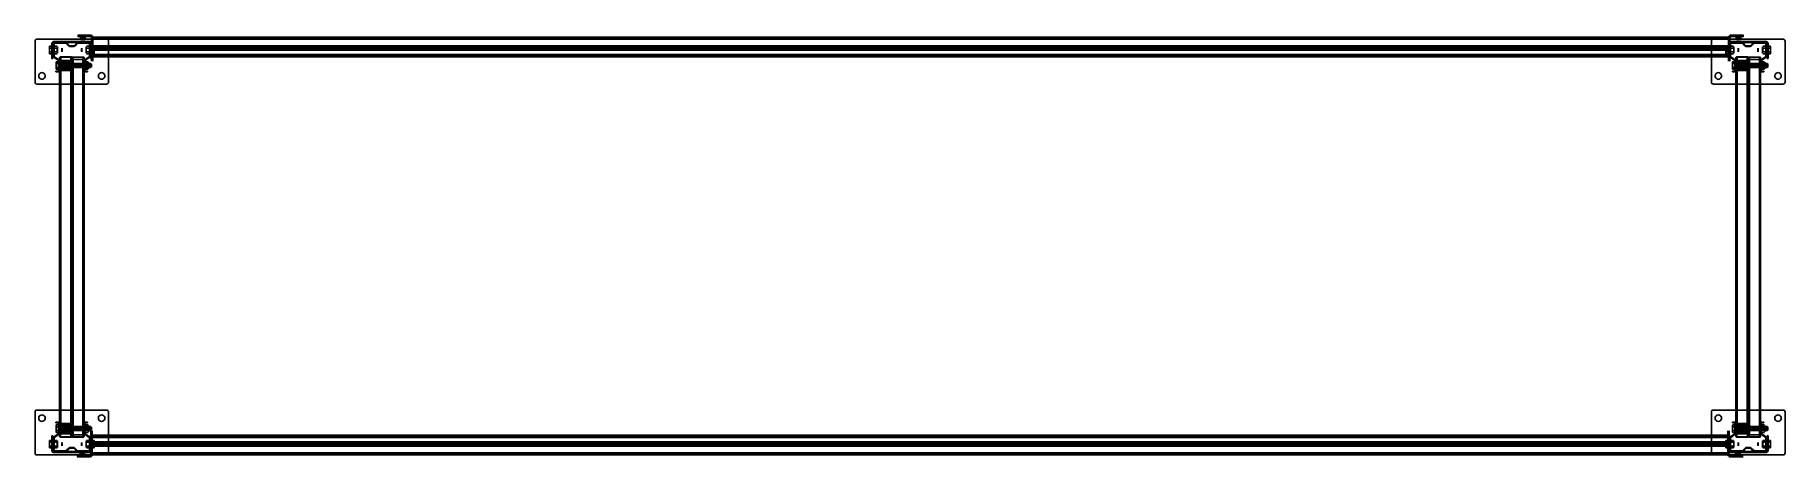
# Model space of a CAD drawing. Extents: x -0.56 to 3.72, y -0.51 to 0.52.
import ezdxf

# ---------------------------------------------------------------- set-up
doc = ezdxf.new("R2010")
doc.units = 0
doc.layers.add('OUTLINES', color=7, linetype='Continuous', true_color=0x000009)

msp = doc.modelspace()

# ---------------------------------------------------------------- linework, layer by layer
at = {"layer": 'OUTLINES'}
for p, q in [((-0.4499, 0.5186), (-0.4509, 0.5186)), ((-0.4509, 0.5151), (-0.4499, 0.5151)), ((-0.4499, 0.5186), (-0.4499, 0.5151)), ((-0.4483, 0.5186), (-0.4499, 0.5186)), ((-0.4499, 0.5151), (-0.4483, 0.5151)), ((-0.4483, 0.5186), (-0.4483, 0.5151)), ((-0.4462, 0.5186), (-0.4483, 0.5186)), ((-0.4483, 0.5151), (-0.4462, 0.5151)), ((-0.4438, 0.5186), (-0.4462, 0.5186)), ((-0.4462, 0.5151), (-0.4438, 0.5151)), ((-0.4445, 0.5186), (-0.4445, 0.5151)), ((-0.4427, 0.5186), (-0.4445, 0.5186)), ((-0.4445, 0.5151), (-0.444, 0.5151)), ((-0.4444, 0.5186), (-0.4442, 0.5181)), ((-0.4444, 0.5175), (-0.4444, 0.5186)), ((-0.4443, 0.5169), (-0.4444, 0.5175)), ((-0.4442, 0.5163), (-0.4443, 0.5169)), ((-0.4321, 0.515), (-0.4443, 0.515)), ((-0.4443, 0.515), (-0.4441, 0.5145)), ((-0.4442, 0.5181), (-0.4322, 0.5181)), ((-0.4442, 0.5181), (-0.444, 0.5169)), ((-0.4441, 0.5158), (-0.4442, 0.5163)), ((-0.444, 0.5151), (-0.4441, 0.5158)), ((-0.4323, 0.5145), (-0.4441, 0.5145)), ((-0.4441, 0.5145), (-0.444, 0.5137)), ((-0.444, 0.5169), (-0.4324, 0.5169)), ((-0.444, 0.5169), (-0.4438, 0.5151)), ((-0.4325, 0.5137), (-0.444, 0.5137)), ((-0.444, 0.5137), (-0.4438, 0.5127)), ((-0.4439, 0.5151), (-0.4438, 0.5138)), ((-0.4438, 0.5186), (-0.4438, 0.5151)), ((-0.4412, 0.5186), (-0.4438, 0.5186)), ((-0.4438, 0.5151), (-0.4412, 0.5151)), ((-0.4438, 0.5151), (-0.4326, 0.5151)), ((-0.4438, 0.5151), (-0.4427, 0.5151)), ((-0.4436, 0.5129), (-0.4438, 0.5138)), ((-0.4421, 0.5186), (-0.4427, 0.5186)), ((-0.4427, 0.5151), (-0.4421, 0.5151)), ((-0.4421, 0.5186), (-0.4421, 0.5151)), ((-0.4409, 0.5186), (-0.4421, 0.5186)), ((-0.4421, 0.5151), (-0.4409, 0.5151)), ((-0.4418, 0.5186), (-0.4408, 0.5186)), ((-0.4418, 0.5184), (-0.4408, 0.5184)), ((-0.4212, 0.5186), (-0.4412, 0.5186)), ((-0.4412, 0.5151), (-0.4412, 0.5186)), ((-0.4412, 0.5151), (-0.4212, 0.5151)), ((-0.4409, 0.5186), (-0.4409, 0.5151)), ((-0.4391, 0.5186), (-0.4409, 0.5186)), ((-0.4409, 0.5151), (-0.4391, 0.5151)), ((-0.4408, 0.5151), (-0.4408, 0.5186)), ((-0.4408, 0.5186), (-0.4397, 0.5186)), ((-0.4397, 0.5151), (-0.4408, 0.5151)), ((-0.4397, 0.5151), (-0.4397, 0.5186)), ((-0.4397, 0.5186), (-0.4381, 0.5186)), ((-0.4381, 0.5151), (-0.4397, 0.5151)), ((-0.4396, 0.5151), (-0.4388, 0.5151)), ((-0.4382, 0.5186), (-0.4393, 0.5186)), ((-0.4391, 0.5186), (-0.4391, 0.5151)), ((-0.4373, 0.5186), (-0.4391, 0.5186)), ((-0.4391, 0.5151), (-0.4373, 0.5151)), ((-0.4388, 0.5151), (-0.4375, 0.5151)), ((-0.4366, 0.5186), (-0.4382, 0.5186)), ((-0.4381, 0.5151), (-0.4381, 0.5186)), ((-0.4381, 0.5186), (-0.4362, 0.5186)), ((-0.4362, 0.5151), (-0.4381, 0.5151)), ((-0.4375, 0.5151), (-0.4358, 0.5151)), ((-0.4373, 0.5186), (-0.4373, 0.5151)), ((-0.4356, 0.5186), (-0.4373, 0.5186)), ((-0.4373, 0.5151), (-0.4356, 0.5151)), ((-0.435, 0.5186), (-0.4366, 0.5186)), ((-0.4362, 0.5151), (-0.4362, 0.5186)), ((-0.4362, 0.5186), (-0.4343, 0.5186)), ((-0.4343, 0.5151), (-0.4362, 0.5151)), ((-0.4358, 0.5151), (-0.4342, 0.5151)), ((-0.4356, 0.5186), (-0.4356, 0.5151)), ((-0.4343, 0.5186), (-0.4356, 0.5186)), ((-0.4356, 0.5151), (-0.4343, 0.5151)), ((-0.4336, 0.5186), (-0.435, 0.5186)), ((-0.4343, 0.5151), (-0.4343, 0.5186)), ((-0.4343, 0.5186), (-0.4327, 0.5186)), ((-0.4337, 0.5186), (-0.4343, 0.5186)), ((-0.4327, 0.5151), (-0.4343, 0.5151)), ((-0.4343, 0.5151), (-0.4337, 0.5151)), ((-0.4342, 0.5151), (-0.4331, 0.5151)), ((-0.432, 0.5186), (-0.4337, 0.5186)), ((-0.4337, 0.5151), (-0.4326, 0.5151)), ((-0.4328, 0.5186), (-0.4336, 0.5186)), ((-0.4326, 0.5138), (-0.4328, 0.5129)), ((-0.4327, 0.5151), (-0.4327, 0.5186)), ((-0.4327, 0.5186), (-0.4316, 0.5186)), ((-0.4316, 0.5151), (-0.4327, 0.5151)), ((-0.4326, 0.5151), (-0.4324, 0.5169)), ((-0.4326, 0.5138), (-0.4325, 0.5151)), ((-0.4326, 0.5127), (-0.4325, 0.5137)), ((-0.4323, 0.5161), (-0.4325, 0.5151)), ((-0.4325, 0.5151), (-0.432, 0.5151)), ((-0.4325, 0.5137), (-0.4323, 0.5145)), ((-0.4324, 0.5169), (-0.4322, 0.5181)), ((-0.4321, 0.5168), (-0.4323, 0.5161)), ((-0.4323, 0.5145), (-0.4321, 0.515)), ((-0.4322, 0.5181), (-0.432, 0.5186)), ((-0.432, 0.5174), (-0.4321, 0.5168)), ((-0.432, 0.5186), (-0.432, 0.5179)), ((-0.432, 0.5151), (-0.432, 0.5186)), ((-0.432, 0.5179), (-0.432, 0.5174)), ((-0.4316, 0.5151), (-0.4316, 0.5186)), ((-0.4312, 0.5151), (-0.4312, 0.5186)), ((-0.4212, 0.5186), (-0.4189, 0.5183)), ((-0.4212, 0.5151), (-0.4197, 0.5148)), ((-0.4197, 0.5148), (-0.4184, 0.514)), ((-0.4189, 0.5183), (-0.4168, 0.5172)), ((-0.4184, 0.514), (-0.4175, 0.5127)), ((-0.4168, 0.5172), (-0.4151, 0.5156)), ((-0.4151, 0.5156), (-0.4141, 0.5135)), ((3.5877, 0.5156), (3.5867, 0.5135)), ((3.5894, 0.5172), (3.5877, 0.5156)), ((3.5915, 0.5183), (3.5894, 0.5172)), ((3.591, 0.514), (3.5901, 0.5127)), ((3.5923, 0.5148), (3.591, 0.514)), ((3.5938, 0.5186), (3.5915, 0.5183)), ((3.5938, 0.5151), (3.5923, 0.5148)), ((3.6138, 0.5186), (3.5938, 0.5186)), ((3.5938, 0.5151), (3.6138, 0.5151)), ((3.6045, 0.5186), (3.6045, 0.5151)), ((3.6063, 0.5186), (3.6045, 0.5186)), ((3.6045, 0.5151), (3.605, 0.5151)), ((3.6046, 0.5186), (3.6048, 0.5181)), ((3.6046, 0.5175), (3.6046, 0.5186)), ((3.6047, 0.5169), (3.6046, 0.5175)), ((3.6048, 0.5163), (3.6047, 0.5169)), ((3.6169, 0.515), (3.6047, 0.515)), ((3.6047, 0.515), (3.6049, 0.5145)), ((3.6048, 0.5181), (3.6168, 0.5181)), ((3.6048, 0.5181), (3.605, 0.5169)), ((3.6049, 0.5158), (3.6048, 0.5163)), ((3.605, 0.5151), (3.6049, 0.5158)), ((3.6167, 0.5145), (3.6049, 0.5145)), ((3.6049, 0.5145), (3.605, 0.5137)), ((3.605, 0.5169), (3.6166, 0.5169)), ((3.605, 0.5169), (3.6052, 0.5151)), ((3.6165, 0.5137), (3.605, 0.5137)), ((3.605, 0.5137), (3.6052, 0.5127)), ((3.6051, 0.5151), (3.6052, 0.5138)), ((3.6052, 0.5151), (3.6164, 0.5151)), ((3.6052, 0.5151), (3.6063, 0.5151)), ((3.6054, 0.5129), (3.6052, 0.5138)), ((3.6069, 0.5186), (3.6063, 0.5186)), ((3.6063, 0.5151), (3.6069, 0.5151)), ((3.6069, 0.5186), (3.6069, 0.5151)), ((3.6081, 0.5186), (3.6069, 0.5186)), ((3.6069, 0.5151), (3.6081, 0.5151)), ((3.6073, 0.5186), (3.6073, 0.5151)), ((3.6077, 0.5186), (3.6077, 0.5151)), ((3.6088, 0.5186), (3.6077, 0.5186)), ((3.6077, 0.5151), (3.6088, 0.5151)), ((3.6078, 0.5186), (3.6088, 0.5186)), ((3.6078, 0.5184), (3.6088, 0.5184)), ((3.6081, 0.5186), (3.6081, 0.5151)), ((3.6099, 0.5186), (3.6081, 0.5186)), ((3.6081, 0.5151), (3.6099, 0.5151)), ((3.6088, 0.5186), (3.6088, 0.5151)), ((3.6104, 0.5186), (3.6088, 0.5186)), ((3.6088, 0.5151), (3.6104, 0.5151)), ((3.6099, 0.5186), (3.6099, 0.5151)), ((3.6117, 0.5186), (3.6099, 0.5186)), ((3.6099, 0.5151), (3.6117, 0.5151)), ((3.6104, 0.5186), (3.6104, 0.5151)), ((3.612, 0.5186), (3.6104, 0.5186)), ((3.6104, 0.5151), (3.612, 0.5151)), ((3.6117, 0.5186), (3.6117, 0.5151)), ((3.6134, 0.5186), (3.6117, 0.5186)), ((3.6117, 0.5151), (3.6134, 0.5151)), ((3.612, 0.5186), (3.612, 0.5151)), ((3.6134, 0.5186), (3.612, 0.5186)), ((3.612, 0.5151), (3.6134, 0.5151)), ((3.6134, 0.5186), (3.6134, 0.5151)), ((3.6142, 0.5186), (3.6134, 0.5186)), ((3.6147, 0.5186), (3.6134, 0.5186)), ((3.6134, 0.5151), (3.6142, 0.5151)), ((3.6134, 0.5151), (3.6147, 0.5151)), ((3.6159, 0.5186), (3.6138, 0.5186)), ((3.6164, 0.5186), (3.6138, 0.5186)), ((3.6138, 0.5151), (3.6164, 0.5151)), ((3.6142, 0.5186), (3.6142, 0.5151)), ((3.6147, 0.5186), (3.6147, 0.5151)), ((3.6153, 0.5186), (3.6147, 0.5186)), ((3.6147, 0.5151), (3.6153, 0.5151)), ((3.617, 0.5186), (3.6153, 0.5186)), ((3.6153, 0.5151), (3.6164, 0.5151)), ((3.618, 0.5186), (3.6159, 0.5186)), ((3.6164, 0.5138), (3.6162, 0.5129)), ((3.6188, 0.5186), (3.6164, 0.5186)), ((3.6164, 0.5151), (3.6164, 0.5186)), ((3.6164, 0.5151), (3.6166, 0.5169)), ((3.6164, 0.5151), (3.6188, 0.5151)), ((3.6164, 0.5138), (3.6165, 0.5151)), ((3.6164, 0.5127), (3.6165, 0.5137)), ((3.6167, 0.5161), (3.6165, 0.5151)), ((3.6165, 0.5151), (3.617, 0.5151)), ((3.6165, 0.5137), (3.6167, 0.5145)), ((3.6166, 0.5169), (3.6168, 0.5181)), ((3.6169, 0.5168), (3.6167, 0.5161)), ((3.6167, 0.5145), (3.6169, 0.515)), ((3.6168, 0.5181), (3.617, 0.5186)), ((3.617, 0.5174), (3.6169, 0.5168)), ((3.617, 0.5186), (3.617, 0.5179)), ((3.617, 0.5151), (3.617, 0.5186)), ((3.617, 0.5179), (3.617, 0.5174)), ((3.6199, 0.5186), (3.618, 0.5186)), ((3.6209, 0.5186), (3.6188, 0.5186)), ((3.6188, 0.5151), (3.6209, 0.5151)), ((3.6214, 0.5186), (3.6199, 0.5186)), ((3.6224, 0.5186), (3.6209, 0.5186)), ((3.6209, 0.5151), (3.6209, 0.5186)), ((3.6209, 0.5151), (3.6224, 0.5151)), ((3.6225, 0.5186), (3.6216, 0.5186)), ((3.6234, 0.5186), (3.6224, 0.5186)), ((3.6224, 0.5151), (3.6224, 0.5186)), ((3.6224, 0.5151), (3.6234, 0.5151)), ((3.6232, 0.5186), (3.6225, 0.5186)), ((-0.5554, 0.5035), (-0.555, 0.5054)), ((-0.5554, 0.4035), (-0.5554, 0.5035)), ((-0.555, 0.5054), (-0.554, 0.507)), ((-0.554, 0.507), (-0.5523, 0.5081)), ((-0.5523, 0.5081), (-0.5504, 0.5085)), ((-0.5504, 0.5085), (-0.3804, 0.5085)), ((-0.5203, 0.4895), (-0.5202, 0.49)), ((-0.5203, 0.4889), (-0.5203, 0.4895)), ((-0.5203, 0.4894), (-0.5203, 0.4889)), ((-0.5203, 0.4884), (-0.5203, 0.4889)), ((-0.5203, 0.4889), (-0.5203, 0.4883)), ((-0.5202, 0.4878), (-0.5203, 0.4884)), ((-0.5203, 0.4883), (-0.5203, 0.4877)), ((-0.5203, 0.4877), (-0.5203, 0.4869)), ((-0.5203, 0.4869), (-0.5203, 0.486)), ((-0.5203, 0.486), (-0.5203, 0.4851)), ((-0.5203, 0.4851), (-0.5203, 0.4841)), ((-0.5202, 0.4842), (-0.5203, 0.4831)), ((-0.5203, 0.4841), (-0.5203, 0.483)), ((-0.5203, 0.4831), (-0.5203, 0.482)), ((-0.5203, 0.483), (-0.5203, 0.482)), ((-0.5203, 0.482), (-0.5203, 0.4809)), ((-0.5203, 0.482), (-0.5203, 0.481)), ((-0.5203, 0.4799), (-0.5203, 0.481)), ((-0.5203, 0.4809), (-0.5202, 0.4798)), ((-0.5203, 0.4789), (-0.5203, 0.4799)), ((-0.5203, 0.478), (-0.5203, 0.4789)), ((-0.5203, 0.4771), (-0.5203, 0.478)), ((-0.5203, 0.4763), (-0.5203, 0.4771)), ((-0.5203, 0.4757), (-0.5203, 0.4763)), ((-0.5202, 0.4762), (-0.5203, 0.4756)), ((-0.5203, 0.4751), (-0.5203, 0.4757)), ((-0.5203, 0.4756), (-0.5203, 0.4751)), ((-0.5203, 0.4751), (-0.5203, 0.4745)), ((-0.5203, 0.4746), (-0.5203, 0.4751)), ((-0.5203, 0.4745), (-0.5202, 0.474)), ((-0.5202, 0.49), (-0.5199, 0.4906)), ((-0.5199, 0.4872), (-0.5202, 0.4878)), ((-0.5199, 0.4854), (-0.5202, 0.4842)), ((-0.5202, 0.4798), (-0.5199, 0.4786)), ((-0.5199, 0.4768), (-0.5202, 0.4762)), ((-0.5202, 0.474), (-0.5199, 0.4734)), ((-0.5199, 0.4906), (-0.5196, 0.4912)), ((-0.5196, 0.4866), (-0.5199, 0.4872)), ((-0.5196, 0.4866), (-0.5199, 0.4854)), ((-0.5199, 0.4786), (-0.5196, 0.4774)), ((-0.5196, 0.4774), (-0.5199, 0.4768)), ((-0.5199, 0.4734), (-0.5196, 0.4728)), ((-0.5145, 0.4912), (-0.5196, 0.4912)), ((-0.5145, 0.4866), (-0.5196, 0.4866)), ((-0.5145, 0.4774), (-0.5196, 0.4774)), ((-0.5145, 0.4728), (-0.5196, 0.4728)), ((-0.5145, 0.4912), (-0.5145, 0.4866)), ((-0.5145, 0.4883), (-0.5145, 0.4888)), ((-0.5145, 0.4877), (-0.5145, 0.4883)), ((-0.5145, 0.487), (-0.5145, 0.4877)), ((-0.5145, 0.4862), (-0.5145, 0.487)), ((-0.5145, 0.4866), (-0.5145, 0.4774)), ((-0.5145, 0.4853), (-0.5145, 0.4862)), ((-0.5145, 0.4843), (-0.5145, 0.4853)), ((-0.5145, 0.4833), (-0.5145, 0.4843)), ((-0.5145, 0.4823), (-0.5145, 0.4833)), ((-0.5145, 0.4812), (-0.5145, 0.4823)), ((-0.5145, 0.4802), (-0.5145, 0.4812)), ((-0.5145, 0.4792), (-0.5145, 0.4802)), ((-0.5145, 0.4782), (-0.5145, 0.4792)), ((-0.5145, 0.4774), (-0.5145, 0.4782)), ((-0.5145, 0.4728), (-0.5145, 0.4774)), ((-0.5145, 0.4766), (-0.5145, 0.4774)), ((-0.5145, 0.476), (-0.5145, 0.4766)), ((-0.5145, 0.4754), (-0.5145, 0.476)), ((-0.5139, 0.498), (-0.5137, 0.4994)), ((-0.5139, 0.4615), (-0.5139, 0.498)), ((-0.5139, 0.4935), (-0.5114, 0.4935)), ((-0.5139, 0.4933), (-0.5114, 0.4933)), ((-0.5139, 0.4925), (-0.5139, 0.4933)), ((-0.5139, 0.4925), (-0.5114, 0.4925)), ((-0.5139, 0.4914), (-0.5139, 0.4925)), ((-0.5139, 0.4914), (-0.5114, 0.4914)), ((-0.5139, 0.49), (-0.5139, 0.4914)), ((-0.5139, 0.49), (-0.5114, 0.49)), ((-0.5139, 0.49), (-0.5139, 0.4885)), ((-0.5139, 0.4888), (-0.5139, 0.4883)), ((-0.5139, 0.4885), (-0.5139, 0.4805)), ((-0.5139, 0.4883), (-0.5139, 0.4877)), ((-0.5139, 0.4877), (-0.5139, 0.487)), ((-0.5139, 0.487), (-0.5139, 0.4862)), ((-0.5139, 0.4858), (-0.5139, 0.4863)), ((-0.5139, 0.4862), (-0.5139, 0.4853)), ((-0.5139, 0.4852), (-0.5139, 0.4858)), ((-0.5139, 0.4853), (-0.5139, 0.4843)), ((-0.5139, 0.4845), (-0.5139, 0.4852)), ((-0.5139, 0.4837), (-0.5139, 0.4845)), ((-0.5139, 0.4843), (-0.5139, 0.4833)), ((-0.5139, 0.4829), (-0.5139, 0.4837)), ((-0.5139, 0.4833), (-0.5139, 0.4823)), ((-0.5139, 0.482), (-0.5139, 0.4829)), ((-0.5139, 0.4823), (-0.5139, 0.4812)), ((-0.5139, 0.4811), (-0.5139, 0.482)), ((-0.5139, 0.4812), (-0.5139, 0.4802)), ((-0.5139, 0.4803), (-0.5139, 0.4811)), ((-0.5139, 0.4805), (-0.5139, 0.479)), ((-0.5139, 0.4795), (-0.5139, 0.4803)), ((-0.5139, 0.4802), (-0.5139, 0.4792)), ((-0.5139, 0.4788), (-0.5139, 0.4795)), ((-0.5139, 0.4792), (-0.5139, 0.4782)), ((-0.5139, 0.479), (-0.5114, 0.479)), ((-0.5139, 0.479), (-0.5139, 0.4776)), ((-0.5139, 0.4782), (-0.5139, 0.4788)), ((-0.5139, 0.4777), (-0.5139, 0.4782)), ((-0.5139, 0.4782), (-0.5139, 0.4774)), ((-0.5139, 0.4776), (-0.5114, 0.4776)), ((-0.5139, 0.4776), (-0.5139, 0.4765)), ((-0.5139, 0.4774), (-0.5139, 0.4766)), ((-0.5139, 0.4766), (-0.5139, 0.476)), ((-0.5139, 0.4765), (-0.5114, 0.4765)), ((-0.5139, 0.4765), (-0.5139, 0.4757)), ((-0.5139, 0.476), (-0.5139, 0.4754)), ((-0.5139, 0.4757), (-0.5114, 0.4757)), ((-0.5139, 0.4755), (-0.5114, 0.4755)), ((-0.5137, 0.4994), (-0.5131, 0.5006)), ((-0.5131, 0.5006), (-0.5121, 0.5016)), ((-0.5121, 0.5016), (-0.5108, 0.5023)), ((-0.5114, 0.498), (-0.5112, 0.499)), ((-0.5114, 0.4615), (-0.5114, 0.498)), ((-0.5114, 0.4925), (-0.5114, 0.4933)), ((-0.5114, 0.4914), (-0.5114, 0.4925)), ((-0.5114, 0.49), (-0.5114, 0.4914)), ((-0.5114, 0.4885), (-0.5114, 0.49)), ((-0.5114, 0.4805), (-0.5114, 0.4885)), ((-0.5114, 0.479), (-0.5114, 0.4805)), ((-0.5114, 0.4776), (-0.5114, 0.479)), ((-0.5114, 0.4765), (-0.5114, 0.4776)), ((-0.5114, 0.4757), (-0.5114, 0.4765)), ((-0.5112, 0.499), (-0.5104, 0.4997)), ((-0.5108, 0.5023), (-0.5094, 0.5025)), ((-0.5104, 0.4997), (-0.5094, 0.5)), ((-0.51, 0.4984), (-0.5104, 0.4968)), ((-0.5104, 0.4968), (-0.5104, 0.4667)), ((-0.5088, 0.4865), (-0.5104, 0.4865)), ((-0.5104, 0.4865), (-0.5104, 0.4854)), ((-0.5088, 0.4854), (-0.5104, 0.4854)), ((-0.5104, 0.4828), (-0.5104, 0.4854)), ((-0.5088, 0.4828), (-0.5104, 0.4828)), ((-0.5104, 0.4797), (-0.5104, 0.4828)), ((-0.5088, 0.4797), (-0.5104, 0.4797)), ((-0.5104, 0.4778), (-0.5104, 0.4797)), ((-0.5088, 0.4778), (-0.5104, 0.4778)), ((-0.5088, 0.4996), (-0.51, 0.4984)), ((-0.4214, 0.5025), (-0.5094, 0.5025)), ((-0.5094, 0.5), (-0.4214, 0.5)), ((-0.5072, 0.5), (-0.5088, 0.4996)), ((-0.5086, 0.4976), (-0.5088, 0.4968)), ((-0.5088, 0.4667), (-0.5088, 0.4968)), ((-0.5087, 0.49), (-0.5088, 0.4895)), ((-0.5088, 0.4895), (-0.5088, 0.4889)), ((-0.5088, 0.4889), (-0.5088, 0.4884)), ((-0.5088, 0.4879), (-0.5088, 0.4885)), ((-0.5088, 0.4884), (-0.5087, 0.4878)), ((-0.5088, 0.4874), (-0.5088, 0.4879)), ((-0.5088, 0.4867), (-0.5088, 0.4874)), ((-0.5088, 0.486), (-0.5088, 0.4867)), ((-0.5088, 0.4865), (-0.5088, 0.4854)), ((-0.5088, 0.4861), (-0.5088, 0.4856)), ((-0.5088, 0.4853), (-0.5088, 0.486)), ((-0.5088, 0.4856), (-0.5088, 0.4851)), ((-0.5088, 0.4849), (-0.5088, 0.4855)), ((-0.5088, 0.4854), (-0.5088, 0.4828)), ((-0.5088, 0.4845), (-0.5088, 0.4853)), ((-0.5088, 0.4851), (-0.5088, 0.4845)), ((-0.5088, 0.4843), (-0.5088, 0.4849)), ((-0.5088, 0.4845), (-0.5088, 0.4839)), ((-0.5088, 0.4837), (-0.5088, 0.4845)), ((-0.5088, 0.4836), (-0.5088, 0.4843)), ((-0.5087, 0.4842), (-0.5088, 0.4831)), ((-0.5088, 0.4839), (-0.5088, 0.4832)), ((-0.5088, 0.4828), (-0.5088, 0.4837)), ((-0.5088, 0.4829), (-0.5088, 0.4836)), ((-0.5088, 0.4832), (-0.5088, 0.4825)), ((-0.5088, 0.4831), (-0.5088, 0.482)), ((-0.5088, 0.4822), (-0.5088, 0.4829)), ((-0.5088, 0.4828), (-0.5088, 0.4797)), ((-0.5088, 0.482), (-0.5088, 0.4828)), ((-0.5088, 0.4825), (-0.5088, 0.4818)), ((-0.5088, 0.4815), (-0.5088, 0.4822)), ((-0.5088, 0.4812), (-0.5088, 0.482)), ((-0.5088, 0.482), (-0.5088, 0.4809)), ((-0.5088, 0.4818), (-0.5088, 0.4811)), ((-0.5088, 0.4808), (-0.5088, 0.4815)), ((-0.5088, 0.4803), (-0.5088, 0.4812)), ((-0.5088, 0.4811), (-0.5088, 0.4804)), ((-0.5088, 0.4809), (-0.5087, 0.4798)), ((-0.5088, 0.4801), (-0.5088, 0.4808)), ((-0.5088, 0.4804), (-0.5088, 0.4797)), ((-0.5088, 0.4795), (-0.5088, 0.4803)), ((-0.5088, 0.4795), (-0.5088, 0.4801)), ((-0.5088, 0.4797), (-0.5088, 0.4778)), ((-0.5088, 0.4797), (-0.5088, 0.4791)), ((-0.5088, 0.4789), (-0.5088, 0.4795)), ((-0.5088, 0.4787), (-0.5088, 0.4795)), ((-0.5088, 0.4791), (-0.5088, 0.4785)), ((-0.5088, 0.4784), (-0.5088, 0.4789)), ((-0.5088, 0.478), (-0.5088, 0.4787)), ((-0.5088, 0.4779), (-0.5088, 0.4784)), ((-0.5088, 0.4773), (-0.5088, 0.478)), ((-0.5088, 0.4766), (-0.5088, 0.4773)), ((-0.5088, 0.4761), (-0.5088, 0.4766)), ((-0.5087, 0.4762), (-0.5088, 0.4756)), ((-0.5088, 0.4755), (-0.5088, 0.4761)), ((-0.5088, 0.4756), (-0.5088, 0.4751)), ((-0.5088, 0.4751), (-0.5088, 0.4745)), ((-0.5088, 0.4745), (-0.5087, 0.474)), ((-0.5086, 0.4848), (-0.5087, 0.4842)), ((-0.5087, 0.4798), (-0.5086, 0.4792)), ((-0.508, 0.4982), (-0.5086, 0.4976)), ((-0.5084, 0.4854), (-0.5086, 0.4848)), ((-0.5086, 0.4792), (-0.5084, 0.4786)), ((-0.5083, 0.486), (-0.5084, 0.4854)), ((-0.5084, 0.4853), (-0.5084, 0.4848)), ((-0.5084, 0.4846), (-0.5084, 0.4851)), ((-0.5084, 0.4848), (-0.5084, 0.4843)), ((-0.5084, 0.4841), (-0.5084, 0.4846)), ((-0.5084, 0.4843), (-0.5084, 0.4837)), ((-0.5084, 0.4835), (-0.5084, 0.4841)), ((-0.5084, 0.4837), (-0.5084, 0.4831)), ((-0.5084, 0.4829), (-0.5084, 0.4835)), ((-0.5084, 0.4831), (-0.5084, 0.4824)), ((-0.5084, 0.4822), (-0.5084, 0.4829)), ((-0.5084, 0.4824), (-0.5084, 0.4818)), ((-0.5084, 0.4816), (-0.5084, 0.4822)), ((-0.5084, 0.4818), (-0.5084, 0.4811)), ((-0.5084, 0.4809), (-0.5084, 0.4816)), ((-0.5084, 0.4811), (-0.5084, 0.4805)), ((-0.5084, 0.4803), (-0.5084, 0.4809)), ((-0.5084, 0.4805), (-0.5084, 0.4799)), ((-0.5084, 0.4797), (-0.5084, 0.4803)), ((-0.5084, 0.4799), (-0.5084, 0.4794)), ((-0.5084, 0.4792), (-0.5084, 0.4797)), ((-0.5084, 0.4794), (-0.5084, 0.4789)), ((-0.5084, 0.4787), (-0.5084, 0.4792)), ((-0.5084, 0.4786), (-0.5083, 0.478)), ((-0.5081, 0.4866), (-0.5083, 0.486)), ((-0.5083, 0.478), (-0.5081, 0.4774)), ((-0.5081, 0.4912), (-0.5011, 0.4912)), ((-0.5081, 0.4866), (-0.5011, 0.4866)), ((-0.5011, 0.4774), (-0.5081, 0.4774)), ((-0.5011, 0.4728), (-0.5081, 0.4728)), ((-0.5072, 0.4984), (-0.508, 0.4982)), ((-0.4801, 0.5), (-0.5072, 0.5)), ((-0.5072, 0.4984), (-0.4801, 0.4984)), ((-0.501, 0.486), (-0.5011, 0.4866)), ((-0.5011, 0.4774), (-0.501, 0.478)), ((-0.5008, 0.4854), (-0.501, 0.486)), ((-0.501, 0.478), (-0.5008, 0.4786)), ((-0.5009, 0.4853), (-0.5009, 0.4848)), ((-0.5009, 0.4846), (-0.5009, 0.4851)), ((-0.5009, 0.4848), (-0.5009, 0.4843)), ((-0.5009, 0.4841), (-0.5009, 0.4846)), ((-0.5009, 0.4843), (-0.5009, 0.4837)), ((-0.5009, 0.4835), (-0.5009, 0.4841)), ((-0.5009, 0.4837), (-0.5009, 0.4831)), ((-0.5009, 0.4829), (-0.5009, 0.4835)), ((-0.5009, 0.4831), (-0.5009, 0.4824)), ((-0.5009, 0.4822), (-0.5009, 0.4829)), ((-0.5009, 0.4824), (-0.5009, 0.4818)), ((-0.5009, 0.4816), (-0.5009, 0.4822)), ((-0.5009, 0.4818), (-0.5009, 0.4811)), ((-0.5009, 0.4809), (-0.5009, 0.4816)), ((-0.5009, 0.4811), (-0.5009, 0.4805)), ((-0.5009, 0.4803), (-0.5009, 0.4809)), ((-0.5009, 0.4805), (-0.5009, 0.4799)), ((-0.5009, 0.4797), (-0.5009, 0.4803)), ((-0.5009, 0.4799), (-0.5009, 0.4794)), ((-0.5009, 0.4792), (-0.5009, 0.4797)), ((-0.5009, 0.4794), (-0.5009, 0.4789)), ((-0.5009, 0.4787), (-0.5009, 0.4792)), ((-0.5007, 0.4848), (-0.5008, 0.4854)), ((-0.5008, 0.4786), (-0.5007, 0.4792)), ((-0.5006, 0.4842), (-0.5007, 0.4848)), ((-0.5007, 0.4792), (-0.5006, 0.4798)), ((-0.5005, 0.4895), (-0.5006, 0.49)), ((-0.5006, 0.4878), (-0.5005, 0.4884)), ((-0.5005, 0.4831), (-0.5006, 0.4842)), ((-0.5006, 0.4798), (-0.5005, 0.4809)), ((-0.5005, 0.4756), (-0.5006, 0.4762)), ((-0.5006, 0.474), (-0.5005, 0.4745)), ((-0.5004, 0.4889), (-0.5005, 0.4895)), ((-0.5005, 0.4884), (-0.5004, 0.4889)), ((-0.5004, 0.482), (-0.5005, 0.4831)), ((-0.5005, 0.4809), (-0.5004, 0.482)), ((-0.5004, 0.4751), (-0.5005, 0.4756)), ((-0.5005, 0.4745), (-0.5004, 0.4751)), ((-0.5004, 0.4885), (-0.5004, 0.4879)), ((-0.5004, 0.4879), (-0.5004, 0.4874)), ((-0.5004, 0.4874), (-0.5004, 0.4867)), ((-0.5004, 0.4867), (-0.5004, 0.486)), ((-0.5004, 0.4856), (-0.5004, 0.4861)), ((-0.5004, 0.486), (-0.5004, 0.4853)), ((-0.5004, 0.4851), (-0.5004, 0.4856)), ((-0.5004, 0.4855), (-0.5004, 0.4849)), ((-0.5004, 0.4853), (-0.5004, 0.4845)), ((-0.5004, 0.4845), (-0.5004, 0.4851)), ((-0.5004, 0.4849), (-0.5004, 0.4843)), ((-0.5004, 0.4839), (-0.5004, 0.4845)), ((-0.5004, 0.4845), (-0.5004, 0.4837)), ((-0.5004, 0.4843), (-0.5004, 0.4836)), ((-0.5004, 0.4832), (-0.5004, 0.4839)), ((-0.5004, 0.4837), (-0.5004, 0.4828)), ((-0.5004, 0.4836), (-0.5004, 0.4829)), ((-0.5004, 0.4825), (-0.5004, 0.4832)), ((-0.5004, 0.4829), (-0.5004, 0.4822)), ((-0.5004, 0.4828), (-0.5004, 0.482)), ((-0.5004, 0.4818), (-0.5004, 0.4825)), ((-0.5004, 0.4822), (-0.5004, 0.4815)), ((-0.5004, 0.482), (-0.5004, 0.4812)), ((-0.5004, 0.4811), (-0.5004, 0.4818)), ((-0.5004, 0.4815), (-0.5004, 0.4808)), ((-0.5004, 0.4812), (-0.5004, 0.4803)), ((-0.5004, 0.4804), (-0.5004, 0.4811)), ((-0.5004, 0.4808), (-0.5004, 0.4801)), ((-0.5004, 0.4797), (-0.5004, 0.4804)), ((-0.5004, 0.4803), (-0.5004, 0.4795)), ((-0.5004, 0.4801), (-0.5004, 0.4795)), ((-0.5004, 0.4791), (-0.5004, 0.4797)), ((-0.5004, 0.4795), (-0.5004, 0.4789)), ((-0.5004, 0.4795), (-0.5004, 0.4787)), ((-0.5004, 0.4785), (-0.5004, 0.4791)), ((-0.5004, 0.4789), (-0.5004, 0.4784)), ((-0.5004, 0.4787), (-0.5004, 0.478)), ((-0.5004, 0.4784), (-0.5004, 0.4779)), ((-0.5004, 0.478), (-0.5004, 0.4773)), ((-0.5004, 0.4773), (-0.5004, 0.4766)), ((-0.5004, 0.4766), (-0.5004, 0.4761)), ((-0.5004, 0.4761), (-0.5004, 0.4755)), ((-0.4956, 0.5), (-0.4967, 0.5)), ((-0.4967, 0.4984), (-0.4956, 0.4984)), ((-0.4965, 0.4984), (-0.4965, 0.5)), ((-0.4965, 0.5), (-0.4958, 0.5)), ((-0.4958, 0.4984), (-0.4965, 0.4984)), ((-0.4958, 0.4984), (-0.4958, 0.5)), ((-0.4958, 0.5), (-0.4947, 0.5)), ((-0.4947, 0.4984), (-0.4958, 0.4984)), ((-0.4953, 0.4984), (-0.4953, 0.5)), ((-0.4945, 0.5), (-0.4953, 0.5)), ((-0.4953, 0.4984), (-0.4945, 0.4984)), ((-0.4947, 0.5), (-0.4947, 0.4984)), ((-0.4947, 0.5), (-0.4862, 0.5)), ((-0.4862, 0.4984), (-0.4947, 0.4984)), ((-0.4945, 0.5), (-0.4945, 0.4984)), ((-0.4936, 0.5), (-0.4945, 0.5)), ((-0.4945, 0.4984), (-0.4936, 0.4984)), ((-0.4872, 0.5), (-0.4936, 0.5)), ((-0.4936, 0.4984), (-0.4872, 0.4984)), ((-0.4898, 0.4858), (-0.4898, 0.4863)), ((-0.4898, 0.4852), (-0.4898, 0.4858)), ((-0.4898, 0.4845), (-0.4898, 0.4852)), ((-0.4898, 0.4837), (-0.4898, 0.4845)), ((-0.4898, 0.4829), (-0.4898, 0.4837)), ((-0.4898, 0.482), (-0.4898, 0.4829)), ((-0.4898, 0.4811), (-0.4898, 0.482)), ((-0.4898, 0.4803), (-0.4898, 0.4811)), ((-0.4898, 0.4795), (-0.4898, 0.4803)), ((-0.4898, 0.4788), (-0.4898, 0.4795)), ((-0.4898, 0.4782), (-0.4898, 0.4788)), ((-0.4898, 0.4777), (-0.4898, 0.4782)), ((-0.4889, 0.4854), (-0.4889, 0.4849)), ((-0.4889, 0.4849), (-0.4889, 0.4843)), ((-0.4889, 0.4843), (-0.4889, 0.4836)), ((-0.4889, 0.4836), (-0.4889, 0.4828)), ((-0.4889, 0.4828), (-0.4889, 0.482)), ((-0.4889, 0.482), (-0.4889, 0.4812)), ((-0.4889, 0.4812), (-0.4889, 0.4804)), ((-0.4889, 0.4804), (-0.4889, 0.4797)), ((-0.4889, 0.4797), (-0.4889, 0.4791)), ((-0.4889, 0.4791), (-0.4889, 0.4786)), ((-0.4872, 0.4984), (-0.4872, 0.5)), ((-0.4861, 0.5), (-0.4872, 0.5)), ((-0.4872, 0.4984), (-0.4861, 0.4984)), ((-0.4862, 0.4984), (-0.4862, 0.5)), ((-0.4862, 0.5), (-0.4851, 0.5)), ((-0.4851, 0.4984), (-0.4862, 0.4984)), ((-0.4861, 0.4984), (-0.4861, 0.5)), ((-0.4854, 0.5), (-0.4861, 0.5)), ((-0.4861, 0.4984), (-0.4854, 0.4984)), ((-0.4854, 0.4984), (-0.4854, 0.5)), ((-0.4842, 0.5), (-0.4852, 0.5)), ((-0.4852, 0.4984), (-0.4842, 0.4984)), ((-0.4851, 0.4984), (-0.4851, 0.5)), ((-0.4851, 0.5), (-0.4844, 0.5)), ((-0.4844, 0.4984), (-0.4851, 0.4984)), ((-0.4844, 0.4984), (-0.4844, 0.5)), ((-0.4792, 0.4999), (-0.4801, 0.5)), ((-0.4796, 0.4983), (-0.4801, 0.4984)), ((-0.4792, 0.4999), (-0.4784, 0.4995)), ((-0.4789, 0.4979), (-0.4729, 0.4914)), ((-0.4784, 0.4995), (-0.4777, 0.499)), ((-0.4717, 0.4925), (-0.4777, 0.499)), ((-0.4737, 0.5015), (-0.4737, 0.5025)), ((-0.4736, 0.5015), (-0.4736, 0.5025)), ((-0.4734, 0.5015), (-0.4734, 0.5025)), ((-0.4732, 0.5015), (-0.4732, 0.5025)), ((-0.4722, 0.4909), (-0.4729, 0.4914)), ((-0.4727, 0.5015), (-0.4727, 0.5025)), ((-0.4726, 0.5015), (-0.4726, 0.5025)), ((-0.4725, 0.5015), (-0.4725, 0.5025)), ((-0.4724, 0.5015), (-0.4724, 0.5025)), ((-0.4714, 0.4905), (-0.4722, 0.4909)), ((-0.472, 0.5015), (-0.472, 0.5025)), ((-0.4715, 0.5015), (-0.472, 0.5015)), ((-0.4719, 0.5025), (-0.4714, 0.5025)), ((-0.4719, 0.5015), (-0.4711, 0.5015)), ((-0.4714, 0.5015), (-0.4719, 0.5015)), ((-0.4718, 0.5015), (-0.4718, 0.5025)), ((-0.4717, 0.5015), (-0.4717, 0.5025)), ((-0.4715, 0.5015), (-0.4715, 0.5025)), ((-0.4709, 0.5015), (-0.4715, 0.5015)), ((-0.4714, 0.5015), (-0.4714, 0.5025)), ((-0.4706, 0.5015), (-0.4714, 0.5015)), ((-0.4705, 0.4904), (-0.4714, 0.4905)), ((-0.4711, 0.5015), (-0.4706, 0.5015)), ((-0.4711, 0.5015), (-0.4705, 0.5015)), ((-0.471, 0.5015), (-0.471, 0.5025)), ((-0.471, 0.4921), (-0.4705, 0.492)), ((-0.4707, 0.5015), (-0.4708, 0.5025)), ((-0.4707, 0.5015), (-0.4707, 0.5025)), ((-0.4706, 0.5015), (-0.4706, 0.5025)), ((-0.4603, 0.492), (-0.4705, 0.492)), ((-0.4705, 0.4904), (-0.4603, 0.4904)), ((-0.4702, 0.5015), (-0.4702, 0.5025)), ((-0.4701, 0.5015), (-0.4701, 0.5025)), ((-0.47, 0.5015), (-0.47, 0.5025)), ((-0.4699, 0.5015), (-0.4699, 0.5025)), ((-0.4698, 0.5015), (-0.4698, 0.5025)), ((-0.4697, 0.5015), (-0.4697, 0.5025)), ((-0.4692, 0.5015), (-0.4692, 0.5025)), ((-0.4688, 0.5015), (-0.4688, 0.5025)), ((-0.4688, 0.5025), (-0.4682, 0.5025)), ((-0.4688, 0.5015), (-0.4682, 0.5015)), ((-0.4686, 0.5015), (-0.4686, 0.5025)), ((-0.4682, 0.5025), (-0.4682, 0.5015)), ((-0.4682, 0.5025), (-0.4676, 0.5025)), ((-0.4682, 0.5015), (-0.4676, 0.5015)), ((-0.4678, 0.5015), (-0.4678, 0.5025)), ((-0.4676, 0.5015), (-0.4676, 0.5025)), ((-0.4675, 0.5025), (-0.4675, 0.5015)), ((-0.4674, 0.5025), (-0.4674, 0.5015)), ((-0.4673, 0.5025), (-0.4673, 0.5015)), ((-0.4672, 0.5015), (-0.4672, 0.5025)), ((-0.4671, 0.5025), (-0.4671, 0.5015)), ((-0.4671, 0.5025), (-0.4665, 0.5025)), ((-0.4666, 0.5025), (-0.4671, 0.5025)), ((-0.4665, 0.5015), (-0.4671, 0.5015)), ((-0.4671, 0.5015), (-0.4666, 0.5015)), ((-0.4669, 0.5015), (-0.4669, 0.5025)), ((-0.4663, 0.5025), (-0.4669, 0.5025)), ((-0.4669, 0.5025), (-0.4662, 0.5025)), ((-0.4662, 0.5015), (-0.4669, 0.5015)), ((-0.4669, 0.5015), (-0.4663, 0.5015)), ((-0.4668, 0.5025), (-0.4668, 0.5015)), ((-0.4666, 0.5025), (-0.4666, 0.5015)), ((-0.4666, 0.5025), (-0.4659, 0.5025)), ((-0.4655, 0.5025), (-0.4666, 0.5025)), ((-0.466, 0.5025), (-0.4666, 0.5025)), ((-0.4666, 0.5015), (-0.4659, 0.5015)), ((-0.4655, 0.5015), (-0.4666, 0.5015)), ((-0.466, 0.5015), (-0.4666, 0.5015)), ((-0.4665, 0.5025), (-0.4665, 0.5015)), ((-0.4664, 0.5015), (-0.4664, 0.5025)), ((-0.4663, 0.5025), (-0.4663, 0.5015)), ((-0.4657, 0.5025), (-0.4663, 0.5025)), ((-0.4663, 0.5015), (-0.4657, 0.5015)), ((-0.4662, 0.5015), (-0.4662, 0.5025)), ((-0.4662, 0.5025), (-0.4657, 0.5025)), ((-0.4657, 0.5015), (-0.4662, 0.5015)), ((-0.466, 0.5025), (-0.466, 0.5015)), ((-0.466, 0.5025), (-0.4654, 0.5025)), ((-0.4652, 0.5025), (-0.466, 0.5025)), ((-0.4655, 0.5025), (-0.466, 0.5025)), ((-0.466, 0.5015), (-0.4655, 0.5015)), ((-0.4654, 0.5015), (-0.466, 0.5015)), ((-0.4652, 0.5015), (-0.466, 0.5015)), ((-0.4659, 0.5025), (-0.4659, 0.5015)), ((-0.4659, 0.5025), (-0.4652, 0.5025)), ((-0.4659, 0.5015), (-0.4652, 0.5015)), ((-0.4658, 0.5015), (-0.4658, 0.5025)), ((-0.4657, 0.5025), (-0.4657, 0.5015)), ((-0.4655, 0.5025), (-0.4655, 0.5015)), ((-0.4649, 0.5025), (-0.4655, 0.5025)), ((-0.4655, 0.5015), (-0.4649, 0.5015)), ((-0.4654, 0.5025), (-0.4654, 0.5015)), ((-0.4654, 0.5025), (-0.4649, 0.5025)), ((-0.4649, 0.5015), (-0.4654, 0.5015)), ((-0.4652, 0.5025), (-0.4652, 0.5015)), ((-0.4646, 0.5025), (-0.4652, 0.5025)), ((-0.4652, 0.5025), (-0.4644, 0.5025)), ((-0.4646, 0.5015), (-0.4652, 0.5015)), ((-0.4652, 0.5015), (-0.4644, 0.5015)), ((-0.4651, 0.5015), (-0.4651, 0.5025)), ((-0.4649, 0.5025), (-0.4649, 0.5015)), ((-0.4638, 0.5025), (-0.4649, 0.5025)), ((-0.4638, 0.5015), (-0.4649, 0.5015)), ((-0.4648, 0.5015), (-0.4648, 0.5025)), ((-0.4647, 0.5015), (-0.4647, 0.5025)), ((-0.4646, 0.5025), (-0.4646, 0.5015)), ((-0.4645, 0.5015), (-0.4645, 0.5025)), ((-0.4644, 0.5025), (-0.4644, 0.5015)), ((-0.4638, 0.5025), (-0.4644, 0.5025)), ((-0.4644, 0.5015), (-0.4638, 0.5015)), ((-0.4643, 0.5025), (-0.4643, 0.5015)), ((-0.4642, 0.5025), (-0.4642, 0.5015)), ((-0.4641, 0.5025), (-0.4641, 0.5015)), ((-0.4639, 0.5015), (-0.4639, 0.5025)), ((-0.4638, 0.5025), (-0.4638, 0.5015)), ((-0.4637, 0.5015), (-0.4637, 0.5025)), ((-0.4636, 0.5025), (-0.4636, 0.5015)), ((-0.4635, 0.5015), (-0.4635, 0.5025)), ((-0.4634, 0.5015), (-0.4634, 0.5025)), ((-0.4633, 0.5015), (-0.4633, 0.5025)), ((-0.4631, 0.5015), (-0.4631, 0.5025)), ((-0.461, 0.5025), (-0.4631, 0.5025)), ((-0.4631, 0.5025), (-0.4623, 0.5025)), ((-0.4631, 0.5015), (-0.461, 0.5015)), ((-0.4623, 0.5015), (-0.4631, 0.5015)), ((-0.4625, 0.5015), (-0.4631, 0.5015)), ((-0.4629, 0.5015), (-0.4629, 0.5025)), ((-0.4628, 0.5015), (-0.4628, 0.5025)), ((-0.4626, 0.5015), (-0.4626, 0.5025)), ((-0.4625, 0.5015), (-0.4625, 0.5025)), ((-0.4624, 0.5015), (-0.4624, 0.5025)), ((-0.4623, 0.5025), (-0.4623, 0.5015)), ((-0.4622, 0.5015), (-0.4622, 0.5025)), ((-0.4621, 0.5015), (-0.4621, 0.5025)), ((-0.4619, 0.5015), (-0.4619, 0.5025)), ((-0.4618, 0.5015), (-0.4618, 0.5025)), ((-0.4618, 0.5025), (-0.461, 0.5025)), ((-0.461, 0.5015), (-0.4618, 0.5015)), ((-0.4617, 0.5025), (-0.4617, 0.5015)), ((-0.4614, 0.5025), (-0.4614, 0.5015)), ((-0.4612, 0.5015), (-0.4612, 0.5025)), ((-0.4611, 0.5025), (-0.4611, 0.5015)), ((-0.461, 0.5025), (-0.461, 0.5015)), ((-0.4609, 0.5025), (-0.4609, 0.5015)), ((-0.4608, 0.5025), (-0.4608, 0.5015)), ((-0.4607, 0.5025), (-0.4607, 0.5015)), ((-0.4607, 0.5025), (-0.4597, 0.5025)), ((-0.4597, 0.5015), (-0.4607, 0.5015)), ((-0.4606, 0.5025), (-0.4606, 0.5015)), ((-0.4604, 0.5025), (-0.4604, 0.5015)), ((-0.4595, 0.4905), (-0.4603, 0.4904)), ((-0.46, 0.5015), (-0.46, 0.5025)), ((-0.4598, 0.5025), (-0.4598, 0.5015)), ((-0.4597, 0.5025), (-0.4597, 0.5015)), ((-0.4596, 0.5025), (-0.4596, 0.5015)), ((-0.4596, 0.5025), (-0.459, 0.5025)), ((-0.4596, 0.5015), (-0.459, 0.5015)), ((-0.4595, 0.5025), (-0.4595, 0.5015)), ((-0.4587, 0.4909), (-0.4595, 0.4905)), ((-0.4594, 0.5015), (-0.4594, 0.5025)), ((-0.4593, 0.5025), (-0.4593, 0.5015)), ((-0.4592, 0.5015), (-0.4592, 0.5025)), ((-0.4531, 0.499), (-0.4592, 0.4925)), ((-0.4591, 0.5025), (-0.4591, 0.5015)), ((-0.459, 0.5025), (-0.459, 0.5015)), ((-0.4584, 0.5025), (-0.459, 0.5025)), ((-0.459, 0.5015), (-0.4584, 0.5015)), ((-0.4588, 0.5025), (-0.4588, 0.5015)), ((-0.458, 0.4914), (-0.4587, 0.4909)), ((-0.4586, 0.5025), (-0.4586, 0.5015)), ((-0.4585, 0.5015), (-0.4585, 0.5025)), ((-0.4584, 0.5025), (-0.4584, 0.5015)), ((-0.4583, 0.5015), (-0.4583, 0.5025)), ((-0.4582, 0.5015), (-0.4582, 0.5025)), ((-0.458, 0.5015), (-0.458, 0.5025)), ((-0.458, 0.4914), (-0.452, 0.4979)), ((-0.4577, 0.5025), (-0.4577, 0.5015)), ((-0.4576, 0.5025), (-0.4576, 0.5015)), ((-0.4573, 0.5025), (-0.4573, 0.5015)), ((-0.4572, 0.5015), (-0.4572, 0.5025)), ((-0.4571, 0.5015), (-0.4571, 0.5025)), ((-0.457, 0.5015), (-0.457, 0.5025)), ((-0.4559, 0.5015), (-0.457, 0.5015)), ((-0.4569, 0.5025), (-0.4569, 0.5015)), ((-0.4569, 0.5025), (-0.4545, 0.5025)), ((-0.4569, 0.5015), (-0.4545, 0.5015)), ((-0.4568, 0.5025), (-0.4568, 0.5015)), ((-0.4567, 0.5025), (-0.4567, 0.5015)), ((-0.4566, 0.5025), (-0.4566, 0.5015)), ((-0.4565, 0.5015), (-0.4565, 0.5025)), ((-0.456, 0.5015), (-0.4565, 0.5015)), ((-0.4563, 0.5025), (-0.4563, 0.5015)), ((-0.4545, 0.5025), (-0.4563, 0.5025)), ((-0.4545, 0.5015), (-0.4563, 0.5015)), ((-0.456, 0.5025), (-0.456, 0.5015)), ((-0.4559, 0.5025), (-0.4559, 0.5015)), ((-0.4559, 0.5015), (-0.4554, 0.5015)), ((-0.4547, 0.5025), (-0.4547, 0.5015)), ((-0.4545, 0.5025), (-0.4545, 0.5015)), ((-0.4543, 0.5025), (-0.4543, 0.5015)), ((-0.4525, 0.4995), (-0.4531, 0.499)), ((-0.4525, 0.4995), (-0.4517, 0.4999)), ((-0.4517, 0.4999), (-0.4508, 0.5)), ((-0.4236, 0.5), (-0.4508, 0.5)), ((-0.4508, 0.4984), (-0.4236, 0.4984)), ((-0.4457, 0.5), (-0.4467, 0.5)), ((-0.4467, 0.4984), (-0.4457, 0.4984)), ((-0.4465, 0.4984), (-0.4465, 0.5)), ((-0.4465, 0.5), (-0.4457, 0.5)), ((-0.4457, 0.4984), (-0.4465, 0.4984)), ((-0.4457, 0.4984), (-0.4457, 0.5)), ((-0.4457, 0.5), (-0.4447, 0.5)), ((-0.4447, 0.4984), (-0.4457, 0.4984)), ((-0.4455, 0.4984), (-0.4455, 0.5)), ((-0.4447, 0.5), (-0.4455, 0.5)), ((-0.4455, 0.4984), (-0.4447, 0.4984)), ((-0.4447, 0.4984), (-0.4447, 0.5)), ((-0.4437, 0.5), (-0.4447, 0.5)), ((-0.4447, 0.5), (-0.4362, 0.5)), ((-0.4447, 0.4984), (-0.4437, 0.4984)), ((-0.4362, 0.4984), (-0.4447, 0.4984)), ((-0.4438, 0.5127), (-0.4436, 0.5109)), ((-0.4437, 0.4984), (-0.4437, 0.5)), ((-0.4372, 0.5), (-0.4437, 0.5)), ((-0.4437, 0.4984), (-0.4372, 0.4984)), ((-0.4435, 0.5122), (-0.4436, 0.5129)), ((-0.4328, 0.5129), (-0.4436, 0.5129)), ((-0.4328, 0.5109), (-0.4436, 0.5109)), ((-0.4436, 0.5109), (-0.4435, 0.5094)), ((-0.4433, 0.5117), (-0.4435, 0.5122)), ((-0.433, 0.5122), (-0.4435, 0.5122)), ((-0.4435, 0.5094), (-0.4433, 0.5084)), ((-0.4435, 0.5094), (-0.433, 0.5094)), ((-0.4331, 0.5117), (-0.4433, 0.5117)), ((-0.4433, 0.5084), (-0.4432, 0.5079)), ((-0.4331, 0.5084), (-0.4433, 0.5084)), ((-0.4427, 0.5111), (-0.4432, 0.5114)), ((-0.4432, 0.5079), (-0.4427, 0.5076)), ((-0.4421, 0.511), (-0.4427, 0.5111)), ((-0.4427, 0.5076), (-0.4421, 0.5075)), ((-0.4421, 0.511), (-0.4421, 0.5075)), ((-0.4408, 0.5109), (-0.4421, 0.511)), ((-0.4421, 0.5075), (-0.4408, 0.5074)), ((-0.4419, 0.4854), (-0.4419, 0.4849)), ((-0.4419, 0.4849), (-0.4419, 0.4843)), ((-0.4419, 0.4843), (-0.4419, 0.4836)), ((-0.4419, 0.4836), (-0.4419, 0.4828)), ((-0.4419, 0.4828), (-0.4419, 0.482)), ((-0.4419, 0.482), (-0.4419, 0.4812)), ((-0.4419, 0.4812), (-0.4419, 0.4804)), ((-0.4419, 0.4804), (-0.4419, 0.4797)), ((-0.4419, 0.4797), (-0.4419, 0.4791)), ((-0.4419, 0.4791), (-0.4419, 0.4786)), ((-0.441, 0.4858), (-0.441, 0.4863)), ((-0.441, 0.4852), (-0.441, 0.4858)), ((-0.441, 0.4845), (-0.441, 0.4852)), ((-0.441, 0.4837), (-0.441, 0.4845)), ((-0.441, 0.4829), (-0.441, 0.4837)), ((-0.441, 0.482), (-0.441, 0.4829)), ((-0.441, 0.4811), (-0.441, 0.482)), ((-0.441, 0.4803), (-0.441, 0.4811)), ((-0.441, 0.4795), (-0.441, 0.4803)), ((-0.441, 0.4788), (-0.441, 0.4795)), ((-0.441, 0.4782), (-0.441, 0.4788)), ((-0.441, 0.4777), (-0.441, 0.4782)), ((-0.4408, 0.5109), (-0.4408, 0.5074)), ((-0.4391, 0.5108), (-0.4408, 0.5109)), ((-0.4408, 0.5074), (-0.4391, 0.5073)), ((-0.4391, 0.5108), (-0.4391, 0.5073)), ((-0.4373, 0.5108), (-0.4391, 0.5108)), ((-0.4391, 0.5073), (-0.4373, 0.5073)), ((-0.4356, 0.5109), (-0.4373, 0.5108)), ((-0.4373, 0.5108), (-0.4373, 0.5073)), ((-0.4373, 0.5073), (-0.4356, 0.5074)), ((-0.4363, 0.5), (-0.4372, 0.5)), ((-0.4372, 0.4984), (-0.4363, 0.4984)), ((-0.4363, 0.4984), (-0.4363, 0.5)), ((-0.4356, 0.5), (-0.4363, 0.5)), ((-0.4363, 0.4984), (-0.4356, 0.4984)), ((-0.4362, 0.4984), (-0.4362, 0.5)), ((-0.4362, 0.5), (-0.4351, 0.5)), ((-0.4351, 0.4984), (-0.4362, 0.4984)), ((-0.4343, 0.511), (-0.4356, 0.5109)), ((-0.4356, 0.5109), (-0.4356, 0.5074)), ((-0.4356, 0.5074), (-0.4343, 0.5075)), ((-0.4356, 0.5), (-0.4356, 0.4984)), ((-0.4342, 0.5), (-0.4353, 0.5)), ((-0.4353, 0.4984), (-0.4342, 0.4984)), ((-0.4351, 0.4984), (-0.4351, 0.5)), ((-0.4351, 0.5), (-0.4343, 0.5)), ((-0.4343, 0.4984), (-0.4351, 0.4984)), ((-0.4338, 0.5111), (-0.4343, 0.511)), ((-0.4343, 0.511), (-0.4343, 0.5075)), ((-0.4343, 0.5075), (-0.4338, 0.5076)), ((-0.4343, 0.4984), (-0.4343, 0.5)), ((-0.4333, 0.5114), (-0.4338, 0.5111)), ((-0.4333, 0.5079), (-0.4338, 0.5076)), ((-0.4333, 0.5079), (-0.4331, 0.5084)), ((-0.433, 0.5122), (-0.4331, 0.5117)), ((-0.4331, 0.5084), (-0.433, 0.5094)), ((-0.4328, 0.5129), (-0.433, 0.5122)), ((-0.433, 0.5094), (-0.4328, 0.5109)), ((-0.4328, 0.5109), (-0.4326, 0.5127)), ((-0.4303, 0.49), (-0.4304, 0.4895)), ((-0.4304, 0.4895), (-0.4304, 0.4889)), ((-0.4304, 0.4889), (-0.4304, 0.4884)), ((-0.4304, 0.4879), (-0.4304, 0.4885)), ((-0.4304, 0.4884), (-0.4303, 0.4878)), ((-0.4304, 0.4874), (-0.4304, 0.4879)), ((-0.4304, 0.4867), (-0.4304, 0.4874)), ((-0.4304, 0.486), (-0.4304, 0.4867)), ((-0.4304, 0.4856), (-0.4304, 0.4861)), ((-0.4304, 0.4853), (-0.4304, 0.486)), ((-0.4304, 0.4851), (-0.4304, 0.4856)), ((-0.4304, 0.4855), (-0.4304, 0.4849)), ((-0.4304, 0.4845), (-0.4304, 0.4853)), ((-0.4304, 0.4845), (-0.4304, 0.4851)), ((-0.4304, 0.4849), (-0.4304, 0.4843)), ((-0.4304, 0.4839), (-0.4304, 0.4845)), ((-0.4304, 0.4837), (-0.4304, 0.4845)), ((-0.4304, 0.4843), (-0.4304, 0.4836)), ((-0.4303, 0.4842), (-0.4304, 0.4831)), ((-0.4304, 0.4832), (-0.4304, 0.4839)), ((-0.4304, 0.4828), (-0.4304, 0.4837)), ((-0.4304, 0.4836), (-0.4304, 0.4829)), ((-0.4304, 0.4825), (-0.4304, 0.4832)), ((-0.4304, 0.4831), (-0.4304, 0.482)), ((-0.4304, 0.4829), (-0.4304, 0.4822)), ((-0.4304, 0.482), (-0.4304, 0.4828)), ((-0.4304, 0.4818), (-0.4304, 0.4825)), ((-0.4304, 0.4822), (-0.4304, 0.4815)), ((-0.4304, 0.4812), (-0.4304, 0.482)), ((-0.4304, 0.482), (-0.4304, 0.4809)), ((-0.4304, 0.4811), (-0.4304, 0.4818)), ((-0.4304, 0.4815), (-0.4304, 0.4808)), ((-0.4304, 0.4803), (-0.4304, 0.4812)), ((-0.4304, 0.4804), (-0.4304, 0.4811)), ((-0.4304, 0.4809), (-0.4303, 0.4798)), ((-0.4304, 0.4808), (-0.4304, 0.4801)), ((-0.4304, 0.4797), (-0.4304, 0.4804)), ((-0.4304, 0.4795), (-0.4304, 0.4803)), ((-0.4304, 0.4801), (-0.4304, 0.4795)), ((-0.4304, 0.4791), (-0.4304, 0.4797)), ((-0.4304, 0.4795), (-0.4304, 0.4789)), ((-0.4304, 0.4787), (-0.4304, 0.4795)), ((-0.4304, 0.4785), (-0.4304, 0.4791)), ((-0.4304, 0.4789), (-0.4304, 0.4784)), ((-0.4304, 0.478), (-0.4304, 0.4787)), ((-0.4304, 0.4784), (-0.4304, 0.4779)), ((-0.4304, 0.4773), (-0.4304, 0.478)), ((-0.4304, 0.4766), (-0.4304, 0.4773)), ((-0.4304, 0.4761), (-0.4304, 0.4766)), ((-0.4303, 0.4762), (-0.4304, 0.4756)), ((-0.4304, 0.4755), (-0.4304, 0.4761)), ((-0.4304, 0.4756), (-0.4304, 0.4751)), ((-0.4304, 0.4751), (-0.4304, 0.4745)), ((-0.4304, 0.4745), (-0.4303, 0.474)), ((-0.4302, 0.4848), (-0.4303, 0.4842)), ((-0.4303, 0.4798), (-0.4302, 0.4792)), ((-0.43, 0.4854), (-0.4302, 0.4848)), ((-0.4302, 0.4792), (-0.43, 0.4786)), ((-0.4299, 0.486), (-0.43, 0.4854)), ((-0.43, 0.4853), (-0.43, 0.4848)), ((-0.43, 0.4846), (-0.43, 0.4851)), ((-0.43, 0.4848), (-0.43, 0.4843)), ((-0.43, 0.4841), (-0.43, 0.4846)), ((-0.43, 0.4843), (-0.43, 0.4837)), ((-0.43, 0.4835), (-0.43, 0.4841)), ((-0.43, 0.4837), (-0.43, 0.4831)), ((-0.43, 0.4829), (-0.43, 0.4835)), ((-0.43, 0.4831), (-0.43, 0.4824)), ((-0.43, 0.4822), (-0.43, 0.4829)), ((-0.43, 0.4824), (-0.43, 0.4818)), ((-0.43, 0.4816), (-0.43, 0.4822)), ((-0.43, 0.4818), (-0.43, 0.4811)), ((-0.43, 0.4809), (-0.43, 0.4816)), ((-0.43, 0.4811), (-0.43, 0.4805)), ((-0.43, 0.4803), (-0.43, 0.4809)), ((-0.43, 0.4805), (-0.43, 0.4799)), ((-0.43, 0.4797), (-0.43, 0.4803)), ((-0.43, 0.4799), (-0.43, 0.4794)), ((-0.43, 0.4792), (-0.43, 0.4797)), ((-0.43, 0.4794), (-0.43, 0.4789)), ((-0.43, 0.4787), (-0.43, 0.4792)), ((-0.43, 0.4786), (-0.4299, 0.478)), ((-0.4297, 0.4866), (-0.4299, 0.486)), ((-0.4299, 0.478), (-0.4297, 0.4774)), ((-0.4297, 0.4912), (-0.4227, 0.4912)), ((-0.4297, 0.4866), (-0.4227, 0.4866)), ((-0.4227, 0.4774), (-0.4297, 0.4774)), ((-0.4227, 0.4728), (-0.4297, 0.4728)), ((-0.422, 0.4996), (-0.4236, 0.5)), ((-0.4228, 0.4982), (-0.4236, 0.4984)), ((-0.4222, 0.4976), (-0.4228, 0.4982)), ((-0.4226, 0.486), (-0.4227, 0.4866)), ((-0.4227, 0.4774), (-0.4226, 0.478)), ((-0.4224, 0.4854), (-0.4226, 0.486)), ((-0.4226, 0.478), (-0.4224, 0.4786)), ((-0.4225, 0.4853), (-0.4225, 0.4848)), ((-0.4225, 0.4846), (-0.4225, 0.4851)), ((-0.4225, 0.4848), (-0.4225, 0.4843)), ((-0.4225, 0.4841), (-0.4225, 0.4846)), ((-0.4225, 0.4843), (-0.4225, 0.4837)), ((-0.4225, 0.4835), (-0.4225, 0.4841)), ((-0.4225, 0.4837), (-0.4225, 0.4831)), ((-0.4225, 0.4829), (-0.4225, 0.4835)), ((-0.4225, 0.4831), (-0.4225, 0.4824)), ((-0.4225, 0.4822), (-0.4225, 0.4829)), ((-0.4225, 0.4824), (-0.4225, 0.4818)), ((-0.4225, 0.4816), (-0.4225, 0.4822)), ((-0.4225, 0.4818), (-0.4225, 0.4811)), ((-0.4225, 0.4809), (-0.4225, 0.4816)), ((-0.4225, 0.4811), (-0.4225, 0.4805)), ((-0.4225, 0.4803), (-0.4225, 0.4809)), ((-0.4225, 0.4805), (-0.4225, 0.4799)), ((-0.4225, 0.4797), (-0.4225, 0.4803)), ((-0.4225, 0.4799), (-0.4225, 0.4794)), ((-0.4225, 0.4792), (-0.4225, 0.4797)), ((-0.4225, 0.4794), (-0.4225, 0.4789)), ((-0.4225, 0.4787), (-0.4225, 0.4792)), ((-0.4223, 0.4848), (-0.4224, 0.4854)), ((-0.4224, 0.4786), (-0.4223, 0.4792)), ((-0.4222, 0.4842), (-0.4223, 0.4848)), ((-0.4223, 0.4792), (-0.4222, 0.4798)), ((-0.422, 0.4968), (-0.4222, 0.4976)), ((-0.4221, 0.4895), (-0.4222, 0.49)), ((-0.4222, 0.4878), (-0.4221, 0.4884)), ((-0.4221, 0.4831), (-0.4222, 0.4842)), ((-0.4222, 0.4798), (-0.4221, 0.4809)), ((-0.4221, 0.4756), (-0.4222, 0.4762)), ((-0.4222, 0.474), (-0.4221, 0.4745)), ((-0.422, 0.4889), (-0.4221, 0.4895)), ((-0.4221, 0.4884), (-0.422, 0.4889)), ((-0.422, 0.482), (-0.4221, 0.4831)), ((-0.4221, 0.4809), (-0.422, 0.482)), ((-0.422, 0.4751), (-0.4221, 0.4756)), ((-0.4221, 0.4745), (-0.422, 0.4751)), ((-0.4209, 0.4984), (-0.422, 0.4996)), ((-0.422, 0.4968), (-0.422, 0.4667)), ((-0.422, 0.4885), (-0.422, 0.4879)), ((-0.422, 0.4879), (-0.422, 0.4874)), ((-0.422, 0.4874), (-0.422, 0.4867)), ((-0.422, 0.4867), (-0.422, 0.486)), ((-0.4204, 0.4865), (-0.422, 0.4865)), ((-0.422, 0.4865), (-0.422, 0.4854)), ((-0.422, 0.4861), (-0.422, 0.4856)), ((-0.422, 0.486), (-0.422, 0.4853)), ((-0.422, 0.4856), (-0.422, 0.4851)), ((-0.422, 0.4849), (-0.422, 0.4855)), ((-0.4204, 0.4854), (-0.422, 0.4854)), ((-0.422, 0.4828), (-0.422, 0.4854)), ((-0.422, 0.4853), (-0.422, 0.4845)), ((-0.422, 0.4851), (-0.422, 0.4845)), ((-0.422, 0.4843), (-0.422, 0.4849)), ((-0.422, 0.4845), (-0.422, 0.4839)), ((-0.422, 0.4845), (-0.422, 0.4837)), ((-0.422, 0.4836), (-0.422, 0.4843)), ((-0.422, 0.4839), (-0.422, 0.4832)), ((-0.422, 0.4837), (-0.422, 0.4828)), ((-0.422, 0.4829), (-0.422, 0.4836)), ((-0.422, 0.4832), (-0.422, 0.4825)), ((-0.422, 0.4822), (-0.422, 0.4829)), ((-0.4204, 0.4828), (-0.422, 0.4828)), ((-0.422, 0.4797), (-0.422, 0.4828)), ((-0.422, 0.4828), (-0.422, 0.482)), ((-0.422, 0.4825), (-0.422, 0.4818)), ((-0.422, 0.4815), (-0.422, 0.4822)), ((-0.422, 0.482), (-0.422, 0.4812)), ((-0.422, 0.4818), (-0.422, 0.4811)), ((-0.422, 0.4808), (-0.422, 0.4815)), ((-0.422, 0.4812), (-0.422, 0.4803)), ((-0.422, 0.4811), (-0.422, 0.4804)), ((-0.422, 0.4801), (-0.422, 0.4808)), ((-0.422, 0.4804), (-0.422, 0.4797)), ((-0.422, 0.4803), (-0.422, 0.4795)), ((-0.422, 0.4795), (-0.422, 0.4801)), ((-0.4204, 0.4797), (-0.422, 0.4797)), ((-0.422, 0.4778), (-0.422, 0.4797)), ((-0.422, 0.4797), (-0.422, 0.4791)), ((-0.422, 0.4789), (-0.422, 0.4795)), ((-0.422, 0.4795), (-0.422, 0.4787)), ((-0.422, 0.4791), (-0.422, 0.4785)), ((-0.422, 0.4784), (-0.422, 0.4789)), ((-0.422, 0.4787), (-0.422, 0.478)), ((-0.422, 0.4779), (-0.422, 0.4784)), ((-0.422, 0.478), (-0.422, 0.4773)), ((-0.4204, 0.4778), (-0.422, 0.4778)), ((-0.422, 0.4773), (-0.422, 0.4766)), ((-0.422, 0.4766), (-0.422, 0.4761)), ((-0.422, 0.4761), (-0.422, 0.4755)), ((-0.4214, 0.5025), (-0.42, 0.5023)), ((-0.4214, 0.5), (-0.4204, 0.4997)), ((-0.4204, 0.4968), (-0.4209, 0.4984)), ((-0.4204, 0.4997), (-0.4197, 0.499)), ((-0.4204, 0.4667), (-0.4204, 0.4968)), ((-0.4204, 0.4865), (-0.4204, 0.4854)), ((-0.4204, 0.4854), (-0.4204, 0.4828)), ((-0.4204, 0.4828), (-0.4204, 0.4797)), ((-0.4204, 0.4797), (-0.4204, 0.4778)), ((-0.42, 0.5023), (-0.4188, 0.5016)), ((-0.4197, 0.499), (-0.4194, 0.498)), ((-0.4194, 0.4615), (-0.4194, 0.498)), ((-0.4169, 0.4935), (-0.4194, 0.4935)), ((-0.4169, 0.4933), (-0.4194, 0.4933)), ((-0.4194, 0.4925), (-0.4194, 0.4933)), ((-0.4169, 0.4925), (-0.4194, 0.4925)), ((-0.4194, 0.4914), (-0.4194, 0.4925)), ((-0.4169, 0.4914), (-0.4194, 0.4914)), ((-0.4194, 0.49), (-0.4194, 0.4914)), ((-0.4169, 0.49), (-0.4194, 0.49)), ((-0.4194, 0.49), (-0.4194, 0.4885)), ((-0.4194, 0.4885), (-0.4194, 0.4805)), ((-0.4194, 0.4805), (-0.4194, 0.479)), ((-0.4169, 0.479), (-0.4194, 0.479)), ((-0.4194, 0.479), (-0.4194, 0.4776)), ((-0.4169, 0.4776), (-0.4194, 0.4776)), ((-0.4194, 0.4776), (-0.4194, 0.4765)), ((-0.4169, 0.4765), (-0.4194, 0.4765)), ((-0.4194, 0.4765), (-0.4194, 0.4757)), ((-0.4169, 0.4757), (-0.4194, 0.4757)), ((-0.4169, 0.4755), (-0.4194, 0.4755)), ((-0.4188, 0.5016), (-0.4178, 0.5006)), ((-0.4178, 0.5006), (-0.4171, 0.4994)), ((-0.4175, 0.5127), (-0.4172, 0.5111)), ((-0.4172, 0.4646), (-0.4172, 0.5111)), ((-0.4172, 0.5057), (-0.4137, 0.5057)), ((-0.4172, 0.5057), (-0.4172, 0.5046)), ((-0.4172, 0.5046), (-0.4137, 0.5046)), ((-0.4172, 0.5031), (-0.4172, 0.5046)), ((-0.4137, 0.5031), (-0.4172, 0.5031)), ((-0.4172, 0.5011), (-0.4172, 0.5031)), ((-0.4137, 0.5011), (-0.4172, 0.5011)), ((-0.4172, 0.4996), (-0.4172, 0.5011)), ((-0.4172, 0.4996), (-0.4137, 0.4996)), ((-0.4172, 0.4985), (-0.4172, 0.4996)), ((-0.4172, 0.4985), (-0.4137, 0.4985)), ((-0.4137, 0.4946), (-0.4172, 0.4946)), ((-0.4137, 0.4943), (-0.4172, 0.4943)), ((-0.4172, 0.4932), (-0.4172, 0.4943)), ((-0.4137, 0.4932), (-0.4172, 0.4932)), ((-0.4172, 0.4916), (-0.4172, 0.4932)), ((-0.4137, 0.4916), (-0.4172, 0.4916)), ((-0.4172, 0.4896), (-0.4172, 0.4916)), ((-0.4137, 0.4896), (-0.4172, 0.4896)), ((-0.4172, 0.4877), (-0.4172, 0.4896)), ((-0.4137, 0.4877), (-0.4172, 0.4877)), ((-0.4172, 0.4861), (-0.4172, 0.4877)), ((-0.4137, 0.4861), (-0.4172, 0.4861)), ((-0.4172, 0.485), (-0.4172, 0.4861)), ((-0.4137, 0.485), (-0.4172, 0.485)), ((-0.4137, 0.4846), (-0.4172, 0.4846)), ((-0.4171, 0.4994), (-0.4169, 0.498)), ((-0.4169, 0.498), (-0.4169, 0.4615)), ((-0.4169, 0.4925), (-0.4169, 0.4933)), ((-0.4169, 0.4914), (-0.4169, 0.4925)), ((-0.4169, 0.49), (-0.4169, 0.4914)), ((-0.4169, 0.4885), (-0.4169, 0.49)), ((-0.4169, 0.4888), (-0.4169, 0.4883)), ((-0.4169, 0.4805), (-0.4169, 0.4885)), ((-0.4169, 0.4883), (-0.4169, 0.4877)), ((-0.4169, 0.4877), (-0.4169, 0.487)), ((-0.4169, 0.487), (-0.4169, 0.4862)), ((-0.4169, 0.4858), (-0.4169, 0.4863)), ((-0.4169, 0.4862), (-0.4169, 0.4853)), ((-0.4169, 0.4852), (-0.4169, 0.4858)), ((-0.4169, 0.4853), (-0.4169, 0.4843)), ((-0.4169, 0.4845), (-0.4169, 0.4852)), ((-0.4169, 0.4837), (-0.4169, 0.4845)), ((-0.4169, 0.4843), (-0.4169, 0.4833)), ((-0.4169, 0.4829), (-0.4169, 0.4837)), ((-0.4169, 0.4833), (-0.4169, 0.4823)), ((-0.4169, 0.482), (-0.4169, 0.4829)), ((-0.4169, 0.4823), (-0.4169, 0.4812)), ((-0.4169, 0.4811), (-0.4169, 0.482)), ((-0.4169, 0.4812), (-0.4169, 0.4802)), ((-0.4169, 0.4803), (-0.4169, 0.4811)), ((-0.4169, 0.479), (-0.4169, 0.4805)), ((-0.4169, 0.4795), (-0.4169, 0.4803)), ((-0.4169, 0.4802), (-0.4169, 0.4792)), ((-0.4169, 0.4788), (-0.4169, 0.4795)), ((-0.4169, 0.4792), (-0.4169, 0.4782)), ((-0.4169, 0.4776), (-0.4169, 0.479)), ((-0.4169, 0.4782), (-0.4169, 0.4788)), ((-0.4169, 0.4777), (-0.4169, 0.4782)), ((-0.4169, 0.4782), (-0.4169, 0.4774)), ((-0.4169, 0.4765), (-0.4169, 0.4776)), ((-0.4169, 0.4774), (-0.4169, 0.4766)), ((-0.4169, 0.4766), (-0.4169, 0.476)), ((-0.4169, 0.4757), (-0.4169, 0.4765)), ((-0.4169, 0.476), (-0.4169, 0.4754)), ((-0.4163, 0.4912), (-0.4163, 0.4866)), ((-0.4163, 0.4912), (-0.4112, 0.4912)), ((-0.4163, 0.4883), (-0.4163, 0.4888)), ((-0.4163, 0.4877), (-0.4163, 0.4883)), ((-0.4163, 0.487), (-0.4163, 0.4877)), ((-0.4163, 0.4862), (-0.4163, 0.487)), ((-0.4163, 0.4866), (-0.4163, 0.4774)), ((-0.4163, 0.4866), (-0.4112, 0.4866)), ((-0.4163, 0.4853), (-0.4163, 0.4862)), ((-0.4163, 0.4843), (-0.4163, 0.4853)), ((-0.4163, 0.4833), (-0.4163, 0.4843)), ((-0.4163, 0.4823), (-0.4163, 0.4833)), ((-0.4163, 0.4812), (-0.4163, 0.4823)), ((-0.4163, 0.4802), (-0.4163, 0.4812)), ((-0.4163, 0.4792), (-0.4163, 0.4802)), ((-0.4163, 0.4782), (-0.4163, 0.4792)), ((-0.4163, 0.4774), (-0.4163, 0.4782)), ((-0.4163, 0.4774), (-0.4112, 0.4774)), ((-0.4163, 0.4728), (-0.4163, 0.4774)), ((-0.4163, 0.4766), (-0.4163, 0.4774)), ((-0.4163, 0.476), (-0.4163, 0.4766)), ((-0.4163, 0.4754), (-0.4163, 0.476)), ((-0.4163, 0.4728), (-0.4112, 0.4728)), ((-0.4141, 0.5135), (-0.4137, 0.5111)), ((-0.4137, 0.5136), (3.5863, 0.5136)), ((-0.4137, 0.5135), (3.5863, 0.5135)), ((-0.4137, 0.5133), (3.5863, 0.5133)), ((-0.4137, 0.5124), (-0.4137, 0.5133)), ((3.5863, 0.5132), (-0.4137, 0.5132)), ((-0.4137, 0.5099), (-0.4137, 0.5128)), ((-0.4137, 0.5124), (3.5863, 0.5124)), ((-0.4137, 0.5112), (-0.4137, 0.5124)), ((3.5863, 0.5123), (-0.4137, 0.5123)), ((-0.4137, 0.5122), (3.5863, 0.5122)), ((-0.4137, 0.512), (-0.4137, 0.5091)), ((-0.4137, 0.5112), (-0.4137, 0.5118)), ((3.5863, 0.5118), (-0.4137, 0.5118)), ((-0.4137, 0.5112), (-0.4137, 0.492)), ((3.5863, 0.5112), (-0.4137, 0.5112)), ((-0.4137, 0.468), (-0.4137, 0.5112)), ((-0.4137, 0.5111), (-0.4137, 0.4646)), ((-0.4137, 0.5097), (3.5863, 0.5097)), ((3.5863, 0.5095), (-0.4137, 0.5095)), ((3.5863, 0.5087), (-0.4137, 0.5087)), ((-0.4137, 0.5084), (3.5863, 0.5084)), ((-0.4137, 0.5046), (-0.4137, 0.5057)), ((-0.4137, 0.5031), (-0.4137, 0.5046)), ((-0.4137, 0.5011), (-0.4137, 0.5031)), ((-0.4137, 0.4996), (-0.4137, 0.5011)), ((-0.4137, 0.4985), (-0.4137, 0.4996)), ((-0.4137, 0.4943), (-0.4137, 0.4932)), ((-0.4137, 0.4932), (-0.4137, 0.4916)), ((-0.4137, 0.4908), (-0.4137, 0.492)), ((-0.4137, 0.4914), (-0.4137, 0.492)), ((3.5863, 0.492), (-0.4137, 0.492)), ((-0.4137, 0.4916), (-0.4137, 0.4896)), ((3.5863, 0.4914), (-0.4137, 0.4914)), ((3.5863, 0.491), (-0.4137, 0.491)), ((-0.4137, 0.4908), (3.5863, 0.4908)), ((-0.4137, 0.49), (-0.4137, 0.4908)), ((3.5863, 0.4905), (-0.4137, 0.4905)), ((-0.4137, 0.4905), (-0.4137, 0.4896)), ((-0.4137, 0.49), (3.5863, 0.49)), ((-0.4137, 0.4896), (-0.4137, 0.4877)), ((3.5863, 0.4896), (-0.4137, 0.4896)), ((-0.4137, 0.4896), (-0.4137, 0.4884)), ((-0.4137, 0.4895), (-0.4137, 0.489)), ((-0.4137, 0.4895), (3.5863, 0.4895)), ((-0.4137, 0.4895), (-0.4137, 0.4889)), ((-0.4137, 0.489), (-0.4137, 0.4884)), ((-0.4137, 0.489), (3.5863, 0.489)), ((-0.4137, 0.4889), (-0.4137, 0.4877)), ((-0.4137, 0.4889), (3.5863, 0.4889)), ((-0.4137, 0.4884), (-0.4137, 0.4838)), ((-0.4137, 0.4884), (3.5863, 0.4884)), ((-0.4137, 0.4881), (3.5863, 0.4881)), ((-0.4137, 0.4878), (3.5863, 0.4878)), ((-0.4137, 0.4878), (-0.4137, 0.4838)), ((-0.4137, 0.4877), (-0.4137, 0.4861)), ((-0.4137, 0.4877), (3.5863, 0.4877)), ((-0.4137, 0.4836), (-0.4137, 0.4877)), ((-0.4137, 0.468), (-0.4137, 0.4877)), ((-0.4137, 0.4861), (-0.4137, 0.485)), ((-0.4137, 0.4826), (-0.4137, 0.4838)), ((-0.4137, 0.4838), (3.5863, 0.4838)), ((-0.4137, 0.4833), (-0.4137, 0.4838)), ((-0.4137, 0.4836), (3.5863, 0.4836)), ((-0.4137, 0.4833), (3.5863, 0.4833)), ((-0.4137, 0.4831), (3.5863, 0.4831)), ((-0.4137, 0.4826), (3.5863, 0.4826)), ((-0.4137, 0.4819), (-0.4137, 0.4826)), ((-0.4137, 0.4819), (3.5863, 0.4819)), ((3.5863, 0.4709), (-0.4137, 0.4709)), ((-0.4109, 0.4906), (-0.4112, 0.4912)), ((-0.4112, 0.4866), (-0.4109, 0.4872)), ((-0.4112, 0.4866), (-0.4109, 0.4854)), ((-0.4109, 0.4786), (-0.4112, 0.4774)), ((-0.4112, 0.4774), (-0.4109, 0.4768)), ((-0.4109, 0.4734), (-0.4112, 0.4728)), ((-0.4107, 0.49), (-0.4109, 0.4906)), ((-0.4109, 0.4872), (-0.4107, 0.4878)), ((-0.4109, 0.4854), (-0.4107, 0.4842)), ((-0.4107, 0.4798), (-0.4109, 0.4786)), ((-0.4109, 0.4768), (-0.4107, 0.4762)), ((-0.4107, 0.474), (-0.4109, 0.4734)), ((-0.4106, 0.4895), (-0.4107, 0.49)), ((-0.4107, 0.4878), (-0.4106, 0.4884)), ((-0.4107, 0.4842), (-0.4106, 0.4831)), ((-0.4106, 0.4809), (-0.4107, 0.4798)), ((-0.4107, 0.4762), (-0.4106, 0.4756)), ((-0.4106, 0.4745), (-0.4107, 0.474)), ((-0.4105, 0.4889), (-0.4106, 0.4895)), ((-0.4106, 0.4884), (-0.4105, 0.4889)), ((-0.4106, 0.4831), (-0.4105, 0.482)), ((-0.4105, 0.482), (-0.4106, 0.4809)), ((-0.4106, 0.4756), (-0.4105, 0.4751)), ((-0.4105, 0.4751), (-0.4106, 0.4745)), ((-0.4105, 0.4894), (-0.4105, 0.4889)), ((-0.4105, 0.4889), (-0.4105, 0.4883)), ((-0.4105, 0.4883), (-0.4105, 0.4877)), ((-0.4105, 0.4877), (-0.4105, 0.4869)), ((-0.4105, 0.4869), (-0.4105, 0.486)), ((-0.4105, 0.486), (-0.4105, 0.4851)), ((-0.4105, 0.4851), (-0.4105, 0.4841)), ((-0.4105, 0.4841), (-0.4105, 0.483)), ((-0.4105, 0.483), (-0.4105, 0.482)), ((-0.4105, 0.482), (-0.4105, 0.481)), ((-0.4105, 0.4799), (-0.4105, 0.481)), ((-0.4105, 0.4789), (-0.4105, 0.4799)), ((-0.4105, 0.478), (-0.4105, 0.4789)), ((-0.4105, 0.4771), (-0.4105, 0.478)), ((-0.4105, 0.4763), (-0.4105, 0.4771)), ((-0.4105, 0.4757), (-0.4105, 0.4763)), ((-0.4105, 0.4751), (-0.4105, 0.4757)), ((-0.4105, 0.4746), (-0.4105, 0.4751)), ((-0.3804, 0.5085), (-0.3785, 0.5081)), ((-0.3785, 0.5081), (-0.3769, 0.507)), ((-0.3769, 0.507), (-0.3758, 0.5054)), ((-0.3758, 0.5054), (-0.3754, 0.5035)), ((-0.3754, 0.5035), (-0.3754, 0.4035)), ((3.5446, 0.5035), (3.545, 0.5054)), ((3.5446, 0.4035), (3.5446, 0.5035)), ((3.545, 0.5054), (3.546, 0.507)), ((3.546, 0.507), (3.5477, 0.5081)), ((3.5477, 0.5081), (3.5496, 0.5085)), ((3.5496, 0.5085), (3.7196, 0.5085)), ((3.5797, 0.4895), (3.5798, 0.49)), ((3.5797, 0.4889), (3.5797, 0.4895)), ((3.5797, 0.4894), (3.5797, 0.4889)), ((3.5797, 0.4884), (3.5797, 0.4889)), ((3.5797, 0.4889), (3.5797, 0.4883)), ((3.5798, 0.4878), (3.5797, 0.4884)), ((3.5797, 0.4883), (3.5797, 0.4877)), ((3.5797, 0.4877), (3.5797, 0.4869)), ((3.5797, 0.4869), (3.5797, 0.486)), ((3.5797, 0.486), (3.5797, 0.4851)), ((3.5797, 0.4851), (3.5797, 0.4841)), ((3.5798, 0.4842), (3.5797, 0.4831)), ((3.5797, 0.4841), (3.5797, 0.483)), ((3.5797, 0.4831), (3.5797, 0.482)), ((3.5797, 0.483), (3.5797, 0.482)), ((3.5797, 0.482), (3.5797, 0.4809)), ((3.5797, 0.482), (3.5797, 0.481)), ((3.5797, 0.4799), (3.5797, 0.481)), ((3.5797, 0.4809), (3.5798, 0.4798)), ((3.5797, 0.4789), (3.5797, 0.4799)), ((3.5797, 0.478), (3.5797, 0.4789)), ((3.5797, 0.4771), (3.5797, 0.478)), ((3.5797, 0.4763), (3.5797, 0.4771)), ((3.5797, 0.4757), (3.5797, 0.4763)), ((3.5798, 0.4762), (3.5797, 0.4756)), ((3.5797, 0.4751), (3.5797, 0.4757)), ((3.5797, 0.4756), (3.5797, 0.4751)), ((3.5797, 0.4751), (3.5797, 0.4745)), ((3.5797, 0.4746), (3.5797, 0.4751)), ((3.5797, 0.4745), (3.5798, 0.474)), ((3.5798, 0.49), (3.5801, 0.4906)), ((3.5801, 0.4872), (3.5798, 0.4878)), ((3.5801, 0.4854), (3.5798, 0.4842)), ((3.5798, 0.4798), (3.5801, 0.4786)), ((3.5801, 0.4768), (3.5798, 0.4762)), ((3.5798, 0.474), (3.5801, 0.4734)), ((3.5801, 0.4906), (3.5804, 0.4912)), ((3.5804, 0.4866), (3.5801, 0.4872)), ((3.5804, 0.4866), (3.5801, 0.4854)), ((3.5801, 0.4786), (3.5804, 0.4774)), ((3.5804, 0.4774), (3.5801, 0.4768)), ((3.5801, 0.4734), (3.5804, 0.4728)), ((3.5855, 0.4912), (3.5804, 0.4912)), ((3.5855, 0.4866), (3.5804, 0.4866)), ((3.5855, 0.4774), (3.5804, 0.4774)), ((3.5855, 0.4728), (3.5804, 0.4728)), ((3.5855, 0.4912), (3.5855, 0.4866)), ((3.5855, 0.4883), (3.5855, 0.4888)), ((3.5855, 0.4877), (3.5855, 0.4883)), ((3.5855, 0.487), (3.5855, 0.4877)), ((3.5855, 0.4862), (3.5855, 0.487)), ((3.5855, 0.4866), (3.5855, 0.4774)), ((3.5855, 0.4853), (3.5855, 0.4862)), ((3.5855, 0.4843), (3.5855, 0.4853)), ((3.5855, 0.4833), (3.5855, 0.4843)), ((3.5855, 0.4823), (3.5855, 0.4833)), ((3.5855, 0.4812), (3.5855, 0.4823)), ((3.5855, 0.4802), (3.5855, 0.4812)), ((3.5855, 0.4792), (3.5855, 0.4802)), ((3.5855, 0.4782), (3.5855, 0.4792)), ((3.5855, 0.4774), (3.5855, 0.4782)), ((3.5855, 0.4728), (3.5855, 0.4774)), ((3.5855, 0.4766), (3.5855, 0.4774)), ((3.5855, 0.476), (3.5855, 0.4766)), ((3.5855, 0.4754), (3.5855, 0.476)), ((3.5861, 0.498), (3.5863, 0.4994)), ((3.5861, 0.4615), (3.5861, 0.498)), ((3.5861, 0.4935), (3.5886, 0.4935)), ((3.5861, 0.4933), (3.5886, 0.4933)), ((3.5861, 0.4925), (3.5861, 0.4933)), ((3.5861, 0.4925), (3.5886, 0.4925)), ((3.5861, 0.4914), (3.5861, 0.4925)), ((3.5861, 0.4914), (3.5886, 0.4914)), ((3.5861, 0.49), (3.5861, 0.4914)), ((3.5861, 0.49), (3.5886, 0.49)), ((3.5861, 0.49), (3.5861, 0.4885)), ((3.5861, 0.4888), (3.5861, 0.4883)), ((3.5861, 0.4885), (3.5861, 0.4805)), ((3.5861, 0.4883), (3.5861, 0.4877)), ((3.5861, 0.4877), (3.5861, 0.487)), ((3.5861, 0.487), (3.5861, 0.4862)), ((3.5861, 0.4858), (3.5861, 0.4863)), ((3.5861, 0.4862), (3.5861, 0.4853)), ((3.5861, 0.4852), (3.5861, 0.4858)), ((3.5861, 0.4853), (3.5861, 0.4843)), ((3.5861, 0.4845), (3.5861, 0.4852)), ((3.5861, 0.4837), (3.5861, 0.4845)), ((3.5861, 0.4843), (3.5861, 0.4833)), ((3.5861, 0.4829), (3.5861, 0.4837)), ((3.5861, 0.4833), (3.5861, 0.4823)), ((3.5861, 0.482), (3.5861, 0.4829)), ((3.5861, 0.4823), (3.5861, 0.4812)), ((3.5861, 0.4811), (3.5861, 0.482)), ((3.5861, 0.4812), (3.5861, 0.4802)), ((3.5861, 0.4803), (3.5861, 0.4811)), ((3.5861, 0.4805), (3.5861, 0.479)), ((3.5861, 0.4795), (3.5861, 0.4803)), ((3.5861, 0.4802), (3.5861, 0.4792)), ((3.5861, 0.4788), (3.5861, 0.4795)), ((3.5861, 0.4792), (3.5861, 0.4782)), ((3.5861, 0.479), (3.5886, 0.479)), ((3.5861, 0.479), (3.5861, 0.4776)), ((3.5861, 0.4782), (3.5861, 0.4788)), ((3.5861, 0.4777), (3.5861, 0.4782)), ((3.5861, 0.4782), (3.5861, 0.4774)), ((3.5861, 0.4776), (3.5886, 0.4776)), ((3.5861, 0.4776), (3.5861, 0.4765)), ((3.5861, 0.4774), (3.5861, 0.4766)), ((3.5861, 0.4766), (3.5861, 0.476)), ((3.5861, 0.4765), (3.5886, 0.4765)), ((3.5861, 0.4765), (3.5861, 0.4757)), ((3.5861, 0.476), (3.5861, 0.4754)), ((3.5861, 0.4757), (3.5886, 0.4757)), ((3.5861, 0.4755), (3.5886, 0.4755)), ((3.5867, 0.5135), (3.5863, 0.5111)), ((3.5863, 0.5133), (3.5863, 0.5124)), ((3.5863, 0.5099), (3.5863, 0.5128)), ((3.5863, 0.5124), (3.5863, 0.5112)), ((3.5863, 0.5091), (3.5863, 0.512)), ((3.5863, 0.5118), (3.5863, 0.5112)), ((3.5863, 0.5112), (3.5863, 0.492)), ((3.5863, 0.468), (3.5863, 0.5112)), ((3.5863, 0.4646), (3.5863, 0.5111)), ((3.5863, 0.4994), (3.5869, 0.5006)), ((3.5863, 0.4946), (3.5898, 0.4946)), ((3.5863, 0.4943), (3.5898, 0.4943)), ((3.5863, 0.4932), (3.5863, 0.4943)), ((3.5863, 0.4932), (3.5898, 0.4932)), ((3.5863, 0.4916), (3.5863, 0.4932)), ((3.5863, 0.492), (3.5863, 0.4908)), ((3.5863, 0.492), (3.5863, 0.4914)), ((3.5863, 0.4916), (3.5898, 0.4916)), ((3.5863, 0.4896), (3.5863, 0.4916)), ((3.5863, 0.4908), (3.5863, 0.49)), ((3.5863, 0.4896), (3.5863, 0.4905)), ((3.5863, 0.4896), (3.5898, 0.4896)), ((3.5863, 0.4877), (3.5863, 0.4896)), ((3.5863, 0.4884), (3.5863, 0.4896)), ((3.5863, 0.489), (3.5863, 0.4895)), ((3.5863, 0.4889), (3.5863, 0.4895)), ((3.5863, 0.4884), (3.5863, 0.489)), ((3.5863, 0.4877), (3.5863, 0.4889)), ((3.5863, 0.4884), (3.5863, 0.4838)), ((3.5863, 0.4838), (3.5863, 0.4878)), ((3.5863, 0.4877), (3.5898, 0.4877)), ((3.5863, 0.4861), (3.5863, 0.4877)), ((3.5863, 0.4877), (3.5863, 0.4836)), ((3.5863, 0.468), (3.5863, 0.4877)), ((3.5863, 0.4861), (3.5898, 0.4861)), ((3.5863, 0.485), (3.5863, 0.4861)), ((3.5863, 0.485), (3.5898, 0.485)), ((3.5863, 0.4846), (3.5898, 0.4846)), ((3.5863, 0.4833), (3.5863, 0.4838)), ((3.5863, 0.4838), (3.5863, 0.4826)), ((3.5863, 0.4826), (3.5863, 0.4819)), ((3.5869, 0.5006), (3.5879, 0.5016)), ((3.5879, 0.5016), (3.5892, 0.5023)), ((3.5886, 0.498), (3.5888, 0.499)), ((3.5886, 0.4615), (3.5886, 0.498)), ((3.5886, 0.4925), (3.5886, 0.4933)), ((3.5886, 0.4914), (3.5886, 0.4925)), ((3.5886, 0.49), (3.5886, 0.4914)), ((3.5886, 0.4885), (3.5886, 0.49)), ((3.5886, 0.4805), (3.5886, 0.4885)), ((3.5886, 0.479), (3.5886, 0.4805)), ((3.5886, 0.4776), (3.5886, 0.479)), ((3.5886, 0.4765), (3.5886, 0.4776)), ((3.5886, 0.4757), (3.5886, 0.4765)), ((3.5888, 0.499), (3.5896, 0.4997)), ((3.5892, 0.5023), (3.5906, 0.5025)), ((3.5896, 0.4997), (3.5906, 0.5)), ((3.59, 0.4984), (3.5896, 0.4968)), ((3.5896, 0.4968), (3.5896, 0.4667)), ((3.5912, 0.4865), (3.5896, 0.4865)), ((3.5896, 0.4865), (3.5896, 0.4854)), ((3.5912, 0.4854), (3.5896, 0.4854)), ((3.5896, 0.4828), (3.5896, 0.4854)), ((3.5912, 0.4828), (3.5896, 0.4828)), ((3.5896, 0.4797), (3.5896, 0.4828)), ((3.5912, 0.4797), (3.5896, 0.4797)), ((3.5896, 0.4778), (3.5896, 0.4797)), ((3.5912, 0.4778), (3.5896, 0.4778)), ((3.5901, 0.5127), (3.5898, 0.5111)), ((3.5898, 0.5111), (3.5898, 0.4646)), ((3.5898, 0.4943), (3.5898, 0.4932)), ((3.5898, 0.4932), (3.5898, 0.4916)), ((3.5898, 0.4916), (3.5898, 0.4896)), ((3.5898, 0.4896), (3.5898, 0.4877)), ((3.5898, 0.4877), (3.5898, 0.4861)), ((3.5898, 0.4861), (3.5898, 0.485)), ((3.5912, 0.4996), (3.59, 0.4984)), ((3.6786, 0.5025), (3.5906, 0.5025)), ((3.5906, 0.5), (3.6786, 0.5)), ((3.5928, 0.5), (3.5912, 0.4996)), ((3.5914, 0.4976), (3.5912, 0.4968)), ((3.5912, 0.4667), (3.5912, 0.4968)), ((3.5913, 0.49), (3.5912, 0.4895)), ((3.5912, 0.4895), (3.5912, 0.4889)), ((3.5912, 0.4889), (3.5912, 0.4884)), ((3.5912, 0.4879), (3.5912, 0.4885)), ((3.5912, 0.4884), (3.5913, 0.4878)), ((3.5912, 0.4874), (3.5912, 0.4879)), ((3.5912, 0.4867), (3.5912, 0.4874)), ((3.5912, 0.486), (3.5912, 0.4867)), ((3.5912, 0.4865), (3.5912, 0.4854)), ((3.5912, 0.4861), (3.5912, 0.4856)), ((3.5912, 0.4853), (3.5912, 0.486)), ((3.5912, 0.4856), (3.5912, 0.4851)), ((3.5912, 0.4849), (3.5912, 0.4855)), ((3.5912, 0.4854), (3.5912, 0.4828)), ((3.5912, 0.4845), (3.5912, 0.4853)), ((3.5912, 0.4851), (3.5912, 0.4845)), ((3.5912, 0.4843), (3.5912, 0.4849)), ((3.5912, 0.4845), (3.5912, 0.4839)), ((3.5912, 0.4837), (3.5912, 0.4845)), ((3.5912, 0.4836), (3.5912, 0.4843)), ((3.5913, 0.4842), (3.5912, 0.4831)), ((3.5912, 0.4839), (3.5912, 0.4832)), ((3.5912, 0.4828), (3.5912, 0.4837)), ((3.5912, 0.4829), (3.5912, 0.4836)), ((3.5912, 0.4832), (3.5912, 0.4825)), ((3.5912, 0.4831), (3.5912, 0.482)), ((3.5912, 0.4822), (3.5912, 0.4829)), ((3.5912, 0.4828), (3.5912, 0.4797)), ((3.5912, 0.482), (3.5912, 0.4828)), ((3.5912, 0.4825), (3.5912, 0.4818)), ((3.5912, 0.4815), (3.5912, 0.4822)), ((3.5912, 0.4812), (3.5912, 0.482)), ((3.5912, 0.482), (3.5912, 0.4809)), ((3.5912, 0.4818), (3.5912, 0.4811)), ((3.5912, 0.4808), (3.5912, 0.4815)), ((3.5912, 0.4803), (3.5912, 0.4812)), ((3.5912, 0.4811), (3.5912, 0.4804)), ((3.5912, 0.4809), (3.5913, 0.4798)), ((3.5912, 0.4801), (3.5912, 0.4808)), ((3.5912, 0.4804), (3.5912, 0.4797)), ((3.5912, 0.4795), (3.5912, 0.4803)), ((3.5912, 0.4795), (3.5912, 0.4801)), ((3.5912, 0.4797), (3.5912, 0.4778)), ((3.5912, 0.4797), (3.5912, 0.4791)), ((3.5912, 0.4789), (3.5912, 0.4795)), ((3.5912, 0.4787), (3.5912, 0.4795)), ((3.5912, 0.4791), (3.5912, 0.4785)), ((3.5912, 0.4784), (3.5912, 0.4789)), ((3.5912, 0.478), (3.5912, 0.4787)), ((3.5912, 0.4779), (3.5912, 0.4784)), ((3.5912, 0.4773), (3.5912, 0.478)), ((3.5912, 0.4766), (3.5912, 0.4773)), ((3.5912, 0.4761), (3.5912, 0.4766)), ((3.5913, 0.4762), (3.5912, 0.4756)), ((3.5912, 0.4755), (3.5912, 0.4761)), ((3.5912, 0.4756), (3.5912, 0.4751)), ((3.5912, 0.4751), (3.5912, 0.4745)), ((3.5912, 0.4745), (3.5913, 0.474)), ((3.5914, 0.4848), (3.5913, 0.4842)), ((3.5913, 0.4798), (3.5914, 0.4792)), ((3.592, 0.4982), (3.5914, 0.4976)), ((3.5916, 0.4854), (3.5914, 0.4848)), ((3.5914, 0.4792), (3.5916, 0.4786)), ((3.5917, 0.486), (3.5916, 0.4854)), ((3.5916, 0.4853), (3.5916, 0.4848)), ((3.5916, 0.4846), (3.5916, 0.4851)), ((3.5916, 0.4848), (3.5916, 0.4843)), ((3.5916, 0.4841), (3.5916, 0.4846)), ((3.5916, 0.4843), (3.5916, 0.4837)), ((3.5916, 0.4835), (3.5916, 0.4841)), ((3.5916, 0.4837), (3.5916, 0.4831)), ((3.5916, 0.4829), (3.5916, 0.4835)), ((3.5916, 0.4831), (3.5916, 0.4824)), ((3.5916, 0.4822), (3.5916, 0.4829)), ((3.5916, 0.4824), (3.5916, 0.4818)), ((3.5916, 0.4816), (3.5916, 0.4822)), ((3.5916, 0.4818), (3.5916, 0.4811)), ((3.5916, 0.4809), (3.5916, 0.4816)), ((3.5916, 0.4811), (3.5916, 0.4805)), ((3.5916, 0.4803), (3.5916, 0.4809)), ((3.5916, 0.4805), (3.5916, 0.4799)), ((3.5916, 0.4797), (3.5916, 0.4803)), ((3.5916, 0.4799), (3.5916, 0.4794)), ((3.5916, 0.4792), (3.5916, 0.4797)), ((3.5916, 0.4794), (3.5916, 0.4789)), ((3.5916, 0.4787), (3.5916, 0.4792)), ((3.5916, 0.4786), (3.5917, 0.478)), ((3.5919, 0.4866), (3.5917, 0.486)), ((3.5917, 0.478), (3.5919, 0.4774)), ((3.5919, 0.4912), (3.5989, 0.4912)), ((3.5919, 0.4866), (3.5989, 0.4866)), ((3.5989, 0.4774), (3.5919, 0.4774)), ((3.5989, 0.4728), (3.5919, 0.4728)), ((3.5928, 0.4984), (3.592, 0.4982)), ((3.6199, 0.5), (3.5928, 0.5)), ((3.5928, 0.4984), (3.6199, 0.4984)), ((3.599, 0.486), (3.5989, 0.4866)), ((3.5989, 0.4774), (3.599, 0.478)), ((3.5992, 0.4854), (3.599, 0.486)), ((3.599, 0.478), (3.5992, 0.4786)), ((3.5991, 0.4853), (3.5991, 0.4848)), ((3.5991, 0.4846), (3.5991, 0.4851)), ((3.5991, 0.4848), (3.5991, 0.4843)), ((3.5991, 0.4841), (3.5991, 0.4846)), ((3.5991, 0.4843), (3.5991, 0.4837)), ((3.5991, 0.4835), (3.5991, 0.4841)), ((3.5991, 0.4837), (3.5991, 0.4831)), ((3.5991, 0.4829), (3.5991, 0.4835)), ((3.5991, 0.4831), (3.5991, 0.4824)), ((3.5991, 0.4822), (3.5991, 0.4829)), ((3.5991, 0.4824), (3.5991, 0.4818)), ((3.5991, 0.4816), (3.5991, 0.4822)), ((3.5991, 0.4818), (3.5991, 0.4811)), ((3.5991, 0.4809), (3.5991, 0.4816)), ((3.5991, 0.4811), (3.5991, 0.4805)), ((3.5991, 0.4803), (3.5991, 0.4809)), ((3.5991, 0.4805), (3.5991, 0.4799)), ((3.5991, 0.4797), (3.5991, 0.4803)), ((3.5991, 0.4799), (3.5991, 0.4794)), ((3.5991, 0.4792), (3.5991, 0.4797)), ((3.5991, 0.4794), (3.5991, 0.4789)), ((3.5991, 0.4787), (3.5991, 0.4792)), ((3.5993, 0.4848), (3.5992, 0.4854)), ((3.5992, 0.4786), (3.5993, 0.4792)), ((3.5994, 0.4842), (3.5993, 0.4848)), ((3.5993, 0.4792), (3.5994, 0.4798)), ((3.5995, 0.4895), (3.5994, 0.49)), ((3.5994, 0.4878), (3.5995, 0.4884)), ((3.5995, 0.4831), (3.5994, 0.4842)), ((3.5994, 0.4798), (3.5995, 0.4809)), ((3.5995, 0.4756), (3.5994, 0.4762)), ((3.5994, 0.474), (3.5995, 0.4745)), ((3.5996, 0.4889), (3.5995, 0.4895)), ((3.5995, 0.4884), (3.5996, 0.4889)), ((3.5996, 0.482), (3.5995, 0.4831)), ((3.5995, 0.4809), (3.5996, 0.482)), ((3.5996, 0.4751), (3.5995, 0.4756)), ((3.5995, 0.4745), (3.5996, 0.4751)), ((3.5996, 0.4885), (3.5996, 0.4879)), ((3.5996, 0.4879), (3.5996, 0.4874)), ((3.5996, 0.4874), (3.5996, 0.4867)), ((3.5996, 0.4867), (3.5996, 0.486)), ((3.5996, 0.4856), (3.5996, 0.4861)), ((3.5996, 0.486), (3.5996, 0.4853)), ((3.5996, 0.4851), (3.5996, 0.4856)), ((3.5996, 0.4855), (3.5996, 0.4849)), ((3.5996, 0.4853), (3.5996, 0.4845)), ((3.5996, 0.4845), (3.5996, 0.4851)), ((3.5996, 0.4849), (3.5996, 0.4843)), ((3.5996, 0.4839), (3.5996, 0.4845)), ((3.5996, 0.4845), (3.5996, 0.4837)), ((3.5996, 0.4843), (3.5996, 0.4836)), ((3.5996, 0.4832), (3.5996, 0.4839)), ((3.5996, 0.4837), (3.5996, 0.4828)), ((3.5996, 0.4836), (3.5996, 0.4829)), ((3.5996, 0.4825), (3.5996, 0.4832)), ((3.5996, 0.4829), (3.5996, 0.4822)), ((3.5996, 0.4828), (3.5996, 0.482)), ((3.5996, 0.4818), (3.5996, 0.4825)), ((3.5996, 0.4822), (3.5996, 0.4815)), ((3.5996, 0.482), (3.5996, 0.4812)), ((3.5996, 0.4811), (3.5996, 0.4818)), ((3.5996, 0.4815), (3.5996, 0.4808)), ((3.5996, 0.4812), (3.5996, 0.4803)), ((3.5996, 0.4804), (3.5996, 0.4811)), ((3.5996, 0.4808), (3.5996, 0.4801)), ((3.5996, 0.4797), (3.5996, 0.4804)), ((3.5996, 0.4803), (3.5996, 0.4795)), ((3.5996, 0.4801), (3.5996, 0.4795)), ((3.5996, 0.4791), (3.5996, 0.4797)), ((3.5996, 0.4795), (3.5996, 0.4789)), ((3.5996, 0.4795), (3.5996, 0.4787)), ((3.5996, 0.4785), (3.5996, 0.4791)), ((3.5996, 0.4789), (3.5996, 0.4784)), ((3.5996, 0.4787), (3.5996, 0.478)), ((3.5996, 0.4784), (3.5996, 0.4779)), ((3.5996, 0.478), (3.5996, 0.4773)), ((3.5996, 0.4773), (3.5996, 0.4766)), ((3.5996, 0.4766), (3.5996, 0.4761)), ((3.5996, 0.4761), (3.5996, 0.4755)), ((3.6044, 0.5), (3.6033, 0.5)), ((3.6033, 0.4984), (3.6044, 0.4984)), ((3.6035, 0.4984), (3.6035, 0.5)), ((3.6035, 0.5), (3.6042, 0.5)), ((3.6042, 0.4984), (3.6035, 0.4984)), ((3.6042, 0.4984), (3.6042, 0.5)), ((3.6042, 0.5), (3.6053, 0.5)), ((3.6053, 0.4984), (3.6042, 0.4984)), ((3.6047, 0.4984), (3.6047, 0.5)), ((3.6055, 0.5), (3.6047, 0.5)), ((3.6047, 0.4984), (3.6055, 0.4984)), ((3.6052, 0.5127), (3.6054, 0.5109)), ((3.6053, 0.5), (3.6053, 0.4984)), ((3.6053, 0.5), (3.6138, 0.5)), ((3.6138, 0.4984), (3.6053, 0.4984)), ((3.6055, 0.5122), (3.6054, 0.5129)), ((3.6162, 0.5129), (3.6054, 0.5129)), ((3.6162, 0.5109), (3.6054, 0.5109)), ((3.6054, 0.5109), (3.6055, 0.5094)), ((3.6057, 0.5117), (3.6055, 0.5122)), ((3.616, 0.5122), (3.6055, 0.5122)), ((3.6055, 0.5094), (3.6057, 0.5084)), ((3.6055, 0.5094), (3.616, 0.5094)), ((3.6055, 0.5), (3.6055, 0.4984)), ((3.6064, 0.5), (3.6055, 0.5)), ((3.6055, 0.4984), (3.6064, 0.4984)), ((3.6159, 0.5117), (3.6057, 0.5117)), ((3.6057, 0.5084), (3.6058, 0.5079)), ((3.6159, 0.5084), (3.6057, 0.5084)), ((3.6063, 0.5111), (3.6058, 0.5114)), ((3.6058, 0.5079), (3.6063, 0.5076)), ((3.6069, 0.511), (3.6063, 0.5111)), ((3.6063, 0.5076), (3.6069, 0.5075)), ((3.6128, 0.5), (3.6064, 0.5)), ((3.6064, 0.4984), (3.6128, 0.4984)), ((3.6069, 0.511), (3.6069, 0.5075)), ((3.6082, 0.5109), (3.6069, 0.511)), ((3.6069, 0.5075), (3.6082, 0.5074)), ((3.6082, 0.5109), (3.6082, 0.5074)), ((3.6099, 0.5108), (3.6082, 0.5109)), ((3.6082, 0.5074), (3.6099, 0.5073)), ((3.6099, 0.5108), (3.6099, 0.5073)), ((3.6117, 0.5108), (3.6099, 0.5108)), ((3.6099, 0.5073), (3.6117, 0.5073)), ((3.6102, 0.4858), (3.6102, 0.4863)), ((3.6102, 0.4852), (3.6102, 0.4858)), ((3.6102, 0.4845), (3.6102, 0.4852)), ((3.6102, 0.4837), (3.6102, 0.4845)), ((3.6102, 0.4829), (3.6102, 0.4837)), ((3.6102, 0.482), (3.6102, 0.4829)), ((3.6102, 0.4811), (3.6102, 0.482)), ((3.6102, 0.4803), (3.6102, 0.4811)), ((3.6102, 0.4795), (3.6102, 0.4803)), ((3.6102, 0.4788), (3.6102, 0.4795)), ((3.6102, 0.4782), (3.6102, 0.4788)), ((3.6102, 0.4777), (3.6102, 0.4782)), ((3.6111, 0.4854), (3.6111, 0.4849)), ((3.6111, 0.4849), (3.6111, 0.4843)), ((3.6111, 0.4843), (3.6111, 0.4836)), ((3.6111, 0.4836), (3.6111, 0.4828)), ((3.6111, 0.4828), (3.6111, 0.482)), ((3.6111, 0.482), (3.6111, 0.4812)), ((3.6111, 0.4812), (3.6111, 0.4804)), ((3.6111, 0.4804), (3.6111, 0.4797)), ((3.6111, 0.4797), (3.6111, 0.4791)), ((3.6111, 0.4791), (3.6111, 0.4786)), ((3.6134, 0.5109), (3.6117, 0.5108)), ((3.6117, 0.5108), (3.6117, 0.5073)), ((3.6117, 0.5073), (3.6134, 0.5074)), ((3.6128, 0.4984), (3.6128, 0.5)), ((3.6139, 0.5), (3.6128, 0.5)), ((3.6128, 0.4984), (3.6139, 0.4984)), ((3.6147, 0.511), (3.6134, 0.5109)), ((3.6134, 0.5109), (3.6134, 0.5074)), ((3.6134, 0.5074), (3.6147, 0.5075)), ((3.6138, 0.4984), (3.6138, 0.5)), ((3.6138, 0.5), (3.6149, 0.5)), ((3.6149, 0.4984), (3.6138, 0.4984)), ((3.6139, 0.4984), (3.6139, 0.5)), ((3.6146, 0.5), (3.6139, 0.5)), ((3.6139, 0.4984), (3.6146, 0.4984)), ((3.6146, 0.4984), (3.6146, 0.5)), ((3.6152, 0.5111), (3.6147, 0.511)), ((3.6147, 0.511), (3.6147, 0.5075)), ((3.6147, 0.5075), (3.6152, 0.5076)), ((3.6158, 0.5), (3.6148, 0.5)), ((3.6148, 0.4984), (3.6158, 0.4984)), ((3.6149, 0.4984), (3.6149, 0.5)), ((3.6149, 0.5), (3.6156, 0.5)), ((3.6156, 0.4984), (3.6149, 0.4984)), ((3.6157, 0.5114), (3.6152, 0.5111)), ((3.6157, 0.5079), (3.6152, 0.5076)), ((3.6156, 0.4984), (3.6156, 0.5)), ((3.6157, 0.5079), (3.6159, 0.5084)), ((3.616, 0.5122), (3.6159, 0.5117)), ((3.6159, 0.5084), (3.616, 0.5094)), ((3.6162, 0.5129), (3.616, 0.5122)), ((3.616, 0.5094), (3.6162, 0.5109)), ((3.6162, 0.5109), (3.6164, 0.5127)), ((3.6208, 0.4999), (3.6199, 0.5)), ((3.6204, 0.4983), (3.6199, 0.4984)), ((3.6208, 0.4999), (3.6216, 0.4995)), ((3.6211, 0.4979), (3.6271, 0.4914)), ((3.6216, 0.4995), (3.6223, 0.499)), ((3.6283, 0.4925), (3.6223, 0.499)), ((3.6263, 0.5015), (3.6263, 0.5025)), ((3.6264, 0.5015), (3.6264, 0.5025)), ((3.6266, 0.5015), (3.6266, 0.5025)), ((3.6268, 0.5015), (3.6268, 0.5025)), ((3.6278, 0.4909), (3.6271, 0.4914)), ((3.6273, 0.5015), (3.6273, 0.5025)), ((3.6274, 0.5015), (3.6274, 0.5025)), ((3.6275, 0.5015), (3.6275, 0.5025)), ((3.6276, 0.5015), (3.6276, 0.5025)), ((3.6286, 0.4905), (3.6278, 0.4909)), ((3.628, 0.5015), (3.628, 0.5025)), ((3.6281, 0.5025), (3.6286, 0.5025)), ((3.6281, 0.5015), (3.6289, 0.5015)), ((3.6286, 0.5015), (3.6281, 0.5015)), ((3.6282, 0.5015), (3.6282, 0.5025)), ((3.6283, 0.5015), (3.6283, 0.5025)), ((3.6285, 0.5015), (3.6285, 0.5025)), ((3.6291, 0.5015), (3.6285, 0.5015)), ((3.6286, 0.5015), (3.6286, 0.5025)), ((3.6294, 0.5015), (3.6286, 0.5015)), ((3.6295, 0.4904), (3.6286, 0.4905)), ((3.6289, 0.5015), (3.6294, 0.5015)), ((3.6289, 0.5015), (3.6295, 0.5015)), ((3.629, 0.5015), (3.629, 0.5025)), ((3.629, 0.4921), (3.6295, 0.492)), ((3.6293, 0.5015), (3.6292, 0.5025)), ((3.6293, 0.5015), (3.6293, 0.5025)), ((3.6294, 0.5015), (3.6294, 0.5025)), ((3.6397, 0.492), (3.6295, 0.492)), ((3.6295, 0.4904), (3.6397, 0.4904)), ((3.6298, 0.5015), (3.6298, 0.5025)), ((3.6299, 0.5015), (3.6299, 0.5025)), ((3.63, 0.5015), (3.63, 0.5025)), ((3.6301, 0.5015), (3.6301, 0.5025)), ((3.6302, 0.5015), (3.6302, 0.5025)), ((3.6303, 0.5015), (3.6303, 0.5025)), ((3.6308, 0.5015), (3.6308, 0.5025)), ((3.6312, 0.5015), (3.6312, 0.5025)), ((3.6312, 0.5025), (3.6318, 0.5025)), ((3.6312, 0.5015), (3.6318, 0.5015)), ((3.6314, 0.5015), (3.6314, 0.5025)), ((3.6318, 0.5025), (3.6318, 0.5015)), ((3.6318, 0.5025), (3.6324, 0.5025)), ((3.6318, 0.5015), (3.6324, 0.5015)), ((3.6322, 0.5015), (3.6322, 0.5025)), ((3.6324, 0.5015), (3.6324, 0.5025)), ((3.6325, 0.5025), (3.6325, 0.5015)), ((3.6326, 0.5025), (3.6326, 0.5015)), ((3.6327, 0.5025), (3.6327, 0.5015)), ((3.6328, 0.5015), (3.6328, 0.5025)), ((3.6329, 0.5025), (3.6329, 0.5015)), ((3.6329, 0.5025), (3.6335, 0.5025)), ((3.6334, 0.5025), (3.6329, 0.5025)), ((3.6335, 0.5015), (3.6329, 0.5015)), ((3.6329, 0.5015), (3.6334, 0.5015)), ((3.6331, 0.5015), (3.6331, 0.5025)), ((3.6337, 0.5025), (3.6331, 0.5025)), ((3.6331, 0.5025), (3.6338, 0.5025)), ((3.6338, 0.5015), (3.6331, 0.5015)), ((3.6331, 0.5015), (3.6337, 0.5015)), ((3.6332, 0.5025), (3.6332, 0.5015)), ((3.6334, 0.5025), (3.6334, 0.5015)), ((3.6334, 0.5025), (3.6341, 0.5025)), ((3.6345, 0.5025), (3.6334, 0.5025)), ((3.634, 0.5025), (3.6334, 0.5025)), ((3.6334, 0.5015), (3.6341, 0.5015)), ((3.6345, 0.5015), (3.6334, 0.5015)), ((3.634, 0.5015), (3.6334, 0.5015)), ((3.6335, 0.5025), (3.6335, 0.5015)), ((3.6336, 0.5015), (3.6336, 0.5025)), ((3.6337, 0.5025), (3.6337, 0.5015)), ((3.6343, 0.5025), (3.6337, 0.5025)), ((3.6337, 0.5015), (3.6343, 0.5015)), ((3.6338, 0.5015), (3.6338, 0.5025)), ((3.6338, 0.5025), (3.6343, 0.5025)), ((3.6343, 0.5015), (3.6338, 0.5015)), ((3.634, 0.5025), (3.634, 0.5015)), ((3.634, 0.5025), (3.6346, 0.5025)), ((3.6348, 0.5025), (3.634, 0.5025)), ((3.6345, 0.5025), (3.634, 0.5025)), ((3.634, 0.5015), (3.6345, 0.5015)), ((3.6346, 0.5015), (3.634, 0.5015)), ((3.6348, 0.5015), (3.634, 0.5015)), ((3.6341, 0.5025), (3.6341, 0.5015)), ((3.6341, 0.5025), (3.6348, 0.5025)), ((3.6341, 0.5015), (3.6348, 0.5015)), ((3.6342, 0.5015), (3.6342, 0.5025)), ((3.6343, 0.5025), (3.6343, 0.5015)), ((3.6345, 0.5025), (3.6345, 0.5015)), ((3.6351, 0.5025), (3.6345, 0.5025)), ((3.6345, 0.5015), (3.6351, 0.5015)), ((3.6346, 0.5025), (3.6346, 0.5015)), ((3.6346, 0.5025), (3.6351, 0.5025)), ((3.6351, 0.5015), (3.6346, 0.5015)), ((3.6348, 0.5025), (3.6348, 0.5015)), ((3.6354, 0.5025), (3.6348, 0.5025)), ((3.6348, 0.5025), (3.6356, 0.5025)), ((3.6354, 0.5015), (3.6348, 0.5015)), ((3.6348, 0.5015), (3.6356, 0.5015)), ((3.6349, 0.5015), (3.6349, 0.5025)), ((3.6351, 0.5025), (3.6351, 0.5015)), ((3.6362, 0.5025), (3.6351, 0.5025)), ((3.6362, 0.5015), (3.6351, 0.5015)), ((3.6352, 0.5015), (3.6352, 0.5025)), ((3.6353, 0.5015), (3.6353, 0.5025)), ((3.6354, 0.5025), (3.6354, 0.5015)), ((3.6355, 0.5015), (3.6355, 0.5025)), ((3.6356, 0.5025), (3.6356, 0.5015)), ((3.6362, 0.5025), (3.6356, 0.5025)), ((3.6356, 0.5015), (3.6362, 0.5015)), ((3.6357, 0.5025), (3.6357, 0.5015)), ((3.6358, 0.5025), (3.6358, 0.5015)), ((3.6359, 0.5025), (3.6359, 0.5015)), ((3.6361, 0.5015), (3.6361, 0.5025)), ((3.6362, 0.5025), (3.6362, 0.5015)), ((3.6363, 0.5015), (3.6363, 0.5025)), ((3.6364, 0.5025), (3.6364, 0.5015)), ((3.6365, 0.5015), (3.6365, 0.5025)), ((3.6366, 0.5015), (3.6366, 0.5025)), ((3.6367, 0.5015), (3.6367, 0.5025)), ((3.6369, 0.5015), (3.6369, 0.5025)), ((3.639, 0.5025), (3.6369, 0.5025)), ((3.6369, 0.5025), (3.6377, 0.5025)), ((3.6369, 0.5015), (3.639, 0.5015)), ((3.6377, 0.5015), (3.6369, 0.5015)), ((3.6375, 0.5015), (3.6369, 0.5015)), ((3.6371, 0.5015), (3.6371, 0.5025)), ((3.6372, 0.5015), (3.6372, 0.5025)), ((3.6374, 0.5015), (3.6374, 0.5025)), ((3.6375, 0.5015), (3.6375, 0.5025)), ((3.6376, 0.5015), (3.6376, 0.5025)), ((3.6377, 0.5025), (3.6377, 0.5015)), ((3.6378, 0.5015), (3.6378, 0.5025)), ((3.6379, 0.5015), (3.6379, 0.5025)), ((3.6381, 0.5015), (3.6381, 0.5025)), ((3.6382, 0.5015), (3.6382, 0.5025)), ((3.6382, 0.5025), (3.639, 0.5025)), ((3.639, 0.5015), (3.6382, 0.5015)), ((3.6383, 0.5025), (3.6383, 0.5015)), ((3.6386, 0.5025), (3.6386, 0.5015)), ((3.6388, 0.5015), (3.6388, 0.5025)), ((3.6389, 0.5025), (3.6389, 0.5015)), ((3.639, 0.5025), (3.639, 0.5015)), ((3.6391, 0.5025), (3.6391, 0.5015)), ((3.6392, 0.5025), (3.6392, 0.5015)), ((3.6393, 0.5025), (3.6393, 0.5015)), ((3.6393, 0.5025), (3.6403, 0.5025)), ((3.6403, 0.5015), (3.6393, 0.5015)), ((3.6394, 0.5025), (3.6394, 0.5015)), ((3.6396, 0.5025), (3.6396, 0.5015)), ((3.6405, 0.4905), (3.6397, 0.4904)), ((3.64, 0.5015), (3.64, 0.5025)), ((3.6402, 0.5025), (3.6402, 0.5015)), ((3.6403, 0.5025), (3.6403, 0.5015)), ((3.6404, 0.5025), (3.6404, 0.5015)), ((3.6404, 0.5025), (3.641, 0.5025)), ((3.6404, 0.5015), (3.641, 0.5015)), ((3.6405, 0.5025), (3.6405, 0.5015)), ((3.6413, 0.4909), (3.6405, 0.4905)), ((3.6406, 0.5015), (3.6406, 0.5025)), ((3.6407, 0.5025), (3.6407, 0.5015)), ((3.6408, 0.5015), (3.6408, 0.5025)), ((3.6469, 0.499), (3.6408, 0.4925)), ((3.6409, 0.5025), (3.6409, 0.5015)), ((3.641, 0.5025), (3.641, 0.5015)), ((3.6416, 0.5025), (3.641, 0.5025)), ((3.641, 0.5015), (3.6416, 0.5015)), ((3.6412, 0.5025), (3.6412, 0.5015)), ((3.642, 0.4914), (3.6413, 0.4909)), ((3.6414, 0.5025), (3.6414, 0.5015)), ((3.6415, 0.5015), (3.6415, 0.5025)), ((3.6416, 0.5025), (3.6416, 0.5015)), ((3.6417, 0.5015), (3.6417, 0.5025)), ((3.6418, 0.5015), (3.6418, 0.5025)), ((3.642, 0.5015), (3.642, 0.5025)), ((3.642, 0.4914), (3.648, 0.4979)), ((3.6423, 0.5025), (3.6423, 0.5015)), ((3.6424, 0.5025), (3.6424, 0.5015)), ((3.6427, 0.5025), (3.6427, 0.5015)), ((3.6428, 0.5015), (3.6428, 0.5025)), ((3.6429, 0.5015), (3.6429, 0.5025)), ((3.643, 0.5015), (3.643, 0.5025)), ((3.6441, 0.5015), (3.643, 0.5015)), ((3.6431, 0.5025), (3.6431, 0.5015)), ((3.6431, 0.5025), (3.6455, 0.5025)), ((3.6431, 0.5015), (3.6455, 0.5015)), ((3.6432, 0.5025), (3.6432, 0.5015)), ((3.6433, 0.5025), (3.6433, 0.5015)), ((3.6434, 0.5025), (3.6434, 0.5015)), ((3.6435, 0.5015), (3.6435, 0.5025)), ((3.644, 0.5015), (3.6435, 0.5015)), ((3.6437, 0.5025), (3.6437, 0.5015)), ((3.6455, 0.5025), (3.6437, 0.5025)), ((3.6455, 0.5015), (3.6437, 0.5015)), ((3.644, 0.5025), (3.644, 0.5015)), ((3.6441, 0.5025), (3.6441, 0.5015)), ((3.6441, 0.5015), (3.6446, 0.5015)), ((3.6453, 0.5025), (3.6453, 0.5015)), ((3.6455, 0.5025), (3.6455, 0.5015)), ((3.6457, 0.5025), (3.6457, 0.5015)), ((3.6475, 0.4995), (3.6469, 0.499)), ((3.6475, 0.4995), (3.6483, 0.4999)), ((3.6483, 0.4999), (3.6492, 0.5)), ((3.6764, 0.5), (3.6492, 0.5)), ((3.6492, 0.4984), (3.6764, 0.4984)), ((3.6543, 0.5), (3.6533, 0.5)), ((3.6533, 0.4984), (3.6543, 0.4984)), ((3.6535, 0.4984), (3.6535, 0.5)), ((3.6535, 0.5), (3.6543, 0.5)), ((3.6543, 0.4984), (3.6535, 0.4984)), ((3.6543, 0.4984), (3.6543, 0.5)), ((3.6543, 0.5), (3.6553, 0.5)), ((3.6553, 0.4984), (3.6543, 0.4984)), ((3.6545, 0.4984), (3.6545, 0.5)), ((3.6553, 0.5), (3.6545, 0.5)), ((3.6545, 0.4984), (3.6553, 0.4984)), ((3.6553, 0.4984), (3.6553, 0.5)), ((3.6563, 0.5), (3.6553, 0.5)), ((3.6553, 0.5), (3.6638, 0.5)), ((3.6553, 0.4984), (3.6563, 0.4984)), ((3.6638, 0.4984), (3.6553, 0.4984)), ((3.6563, 0.4984), (3.6563, 0.5)), ((3.6628, 0.5), (3.6563, 0.5)), ((3.6563, 0.4984), (3.6628, 0.4984)), ((3.6581, 0.4854), (3.6581, 0.4849)), ((3.6581, 0.4849), (3.6581, 0.4843)), ((3.6581, 0.4843), (3.6581, 0.4836)), ((3.6581, 0.4836), (3.6581, 0.4828)), ((3.6581, 0.4828), (3.6581, 0.482)), ((3.6581, 0.482), (3.6581, 0.4812)), ((3.6581, 0.4812), (3.6581, 0.4804)), ((3.6581, 0.4804), (3.6581, 0.4797)), ((3.6581, 0.4797), (3.6581, 0.4791)), ((3.6581, 0.4791), (3.6581, 0.4786)), ((3.659, 0.4858), (3.659, 0.4863)), ((3.659, 0.4852), (3.659, 0.4858)), ((3.659, 0.4845), (3.659, 0.4852)), ((3.659, 0.4837), (3.659, 0.4845)), ((3.659, 0.4829), (3.659, 0.4837)), ((3.659, 0.482), (3.659, 0.4829)), ((3.659, 0.4811), (3.659, 0.482)), ((3.659, 0.4803), (3.659, 0.4811)), ((3.659, 0.4795), (3.659, 0.4803)), ((3.659, 0.4788), (3.659, 0.4795)), ((3.659, 0.4782), (3.659, 0.4788)), ((3.659, 0.4777), (3.659, 0.4782)), ((3.6637, 0.5), (3.6628, 0.5)), ((3.6628, 0.4984), (3.6637, 0.4984)), ((3.6637, 0.4984), (3.6637, 0.5)), ((3.6644, 0.5), (3.6637, 0.5)), ((3.6637, 0.4984), (3.6644, 0.4984)), ((3.6638, 0.4984), (3.6638, 0.5)), ((3.6638, 0.5), (3.6649, 0.5)), ((3.6649, 0.4984), (3.6638, 0.4984)), ((3.6644, 0.5), (3.6644, 0.4984)), ((3.6658, 0.5), (3.6647, 0.5)), ((3.6647, 0.4984), (3.6658, 0.4984)), ((3.6649, 0.4984), (3.6649, 0.5)), ((3.6649, 0.5), (3.6657, 0.5)), ((3.6657, 0.4984), (3.6649, 0.4984)), ((3.6657, 0.4984), (3.6657, 0.5)), ((3.6697, 0.49), (3.6696, 0.4895)), ((3.6696, 0.4895), (3.6696, 0.4889)), ((3.6696, 0.4889), (3.6696, 0.4884)), ((3.6696, 0.4879), (3.6696, 0.4885)), ((3.6696, 0.4884), (3.6697, 0.4878)), ((3.6696, 0.4874), (3.6696, 0.4879)), ((3.6696, 0.4867), (3.6696, 0.4874)), ((3.6696, 0.486), (3.6696, 0.4867)), ((3.6696, 0.4856), (3.6696, 0.4861)), ((3.6696, 0.4853), (3.6696, 0.486)), ((3.6696, 0.4851), (3.6696, 0.4856)), ((3.6696, 0.4855), (3.6696, 0.4849)), ((3.6696, 0.4845), (3.6696, 0.4853)), ((3.6696, 0.4845), (3.6696, 0.4851)), ((3.6696, 0.4849), (3.6696, 0.4843)), ((3.6696, 0.4839), (3.6696, 0.4845)), ((3.6696, 0.4837), (3.6696, 0.4845)), ((3.6696, 0.4843), (3.6696, 0.4836)), ((3.6697, 0.4842), (3.6696, 0.4831)), ((3.6696, 0.4832), (3.6696, 0.4839)), ((3.6696, 0.4828), (3.6696, 0.4837)), ((3.6696, 0.4836), (3.6696, 0.4829)), ((3.6696, 0.4825), (3.6696, 0.4832)), ((3.6696, 0.4831), (3.6696, 0.482)), ((3.6696, 0.4829), (3.6696, 0.4822)), ((3.6696, 0.482), (3.6696, 0.4828)), ((3.6696, 0.4818), (3.6696, 0.4825)), ((3.6696, 0.4822), (3.6696, 0.4815)), ((3.6696, 0.4812), (3.6696, 0.482)), ((3.6696, 0.482), (3.6696, 0.4809)), ((3.6696, 0.4811), (3.6696, 0.4818)), ((3.6696, 0.4815), (3.6696, 0.4808)), ((3.6696, 0.4803), (3.6696, 0.4812)), ((3.6696, 0.4804), (3.6696, 0.4811)), ((3.6696, 0.4809), (3.6697, 0.4798)), ((3.6696, 0.4808), (3.6696, 0.4801)), ((3.6696, 0.4797), (3.6696, 0.4804)), ((3.6696, 0.4795), (3.6696, 0.4803)), ((3.6696, 0.4801), (3.6696, 0.4795)), ((3.6696, 0.4791), (3.6696, 0.4797)), ((3.6696, 0.4795), (3.6696, 0.4789)), ((3.6696, 0.4787), (3.6696, 0.4795)), ((3.6696, 0.4785), (3.6696, 0.4791)), ((3.6696, 0.4789), (3.6696, 0.4784)), ((3.6696, 0.478), (3.6696, 0.4787)), ((3.6696, 0.4784), (3.6696, 0.4779)), ((3.6696, 0.4773), (3.6696, 0.478)), ((3.6696, 0.4766), (3.6696, 0.4773)), ((3.6696, 0.4761), (3.6696, 0.4766)), ((3.6697, 0.4762), (3.6696, 0.4756)), ((3.6696, 0.4755), (3.6696, 0.4761)), ((3.6696, 0.4756), (3.6696, 0.4751)), ((3.6696, 0.4751), (3.6696, 0.4745)), ((3.6696, 0.4745), (3.6697, 0.474)), ((3.6698, 0.4848), (3.6697, 0.4842)), ((3.6697, 0.4798), (3.6698, 0.4792)), ((3.67, 0.4854), (3.6698, 0.4848)), ((3.6698, 0.4792), (3.67, 0.4786)), ((3.6701, 0.486), (3.67, 0.4854)), ((3.67, 0.4853), (3.67, 0.4848)), ((3.67, 0.4846), (3.67, 0.4851)), ((3.67, 0.4848), (3.67, 0.4843)), ((3.67, 0.4841), (3.67, 0.4846)), ((3.67, 0.4843), (3.67, 0.4837)), ((3.67, 0.4835), (3.67, 0.4841)), ((3.67, 0.4837), (3.67, 0.4831)), ((3.67, 0.4829), (3.67, 0.4835)), ((3.67, 0.4831), (3.67, 0.4824)), ((3.67, 0.4822), (3.67, 0.4829)), ((3.67, 0.4824), (3.67, 0.4818)), ((3.67, 0.4816), (3.67, 0.4822)), ((3.67, 0.4818), (3.67, 0.4811)), ((3.67, 0.4809), (3.67, 0.4816)), ((3.67, 0.4811), (3.67, 0.4805)), ((3.67, 0.4803), (3.67, 0.4809)), ((3.67, 0.4805), (3.67, 0.4799)), ((3.67, 0.4797), (3.67, 0.4803)), ((3.67, 0.4799), (3.67, 0.4794)), ((3.67, 0.4792), (3.67, 0.4797)), ((3.67, 0.4794), (3.67, 0.4789)), ((3.67, 0.4787), (3.67, 0.4792)), ((3.67, 0.4786), (3.6701, 0.478)), ((3.6703, 0.4866), (3.6701, 0.486)), ((3.6701, 0.478), (3.6703, 0.4774)), ((3.6703, 0.4912), (3.6773, 0.4912)), ((3.6703, 0.4866), (3.6773, 0.4866)), ((3.6773, 0.4774), (3.6703, 0.4774)), ((3.6773, 0.4728), (3.6703, 0.4728)), ((3.678, 0.4996), (3.6764, 0.5)), ((3.6772, 0.4982), (3.6764, 0.4984)), ((3.6778, 0.4976), (3.6772, 0.4982)), ((3.6774, 0.486), (3.6773, 0.4866)), ((3.6773, 0.4774), (3.6774, 0.478)), ((3.6776, 0.4854), (3.6774, 0.486)), ((3.6774, 0.478), (3.6776, 0.4786)), ((3.6775, 0.4853), (3.6775, 0.4848)), ((3.6775, 0.4846), (3.6775, 0.4851)), ((3.6775, 0.4848), (3.6775, 0.4843)), ((3.6775, 0.4841), (3.6775, 0.4846)), ((3.6775, 0.4843), (3.6775, 0.4837)), ((3.6775, 0.4835), (3.6775, 0.4841)), ((3.6775, 0.4837), (3.6775, 0.4831)), ((3.6775, 0.4829), (3.6775, 0.4835)), ((3.6775, 0.4831), (3.6775, 0.4824)), ((3.6775, 0.4822), (3.6775, 0.4829)), ((3.6775, 0.4824), (3.6775, 0.4818)), ((3.6775, 0.4816), (3.6775, 0.4822)), ((3.6775, 0.4818), (3.6775, 0.4811)), ((3.6775, 0.4809), (3.6775, 0.4816)), ((3.6775, 0.4811), (3.6775, 0.4805)), ((3.6775, 0.4803), (3.6775, 0.4809)), ((3.6775, 0.4805), (3.6775, 0.4799)), ((3.6775, 0.4797), (3.6775, 0.4803)), ((3.6775, 0.4799), (3.6775, 0.4794)), ((3.6775, 0.4792), (3.6775, 0.4797)), ((3.6775, 0.4794), (3.6775, 0.4789)), ((3.6775, 0.4787), (3.6775, 0.4792)), ((3.6777, 0.4848), (3.6776, 0.4854)), ((3.6776, 0.4786), (3.6777, 0.4792)), ((3.6778, 0.4842), (3.6777, 0.4848)), ((3.6777, 0.4792), (3.6778, 0.4798)), ((3.678, 0.4968), (3.6778, 0.4976)), ((3.6779, 0.4895), (3.6778, 0.49)), ((3.6778, 0.4878), (3.6779, 0.4884)), ((3.6779, 0.4831), (3.6778, 0.4842)), ((3.6778, 0.4798), (3.6779, 0.4809)), ((3.6779, 0.4756), (3.6778, 0.4762)), ((3.6778, 0.474), (3.6779, 0.4745)), ((3.678, 0.4889), (3.6779, 0.4895)), ((3.6779, 0.4884), (3.678, 0.4889)), ((3.678, 0.482), (3.6779, 0.4831)), ((3.6779, 0.4809), (3.678, 0.482)), ((3.678, 0.4751), (3.6779, 0.4756)), ((3.6779, 0.4745), (3.678, 0.4751)), ((3.6791, 0.4984), (3.678, 0.4996)), ((3.678, 0.4968), (3.678, 0.4667)), ((3.678, 0.4885), (3.678, 0.4879)), ((3.678, 0.4879), (3.678, 0.4874)), ((3.678, 0.4874), (3.678, 0.4867)), ((3.678, 0.4867), (3.678, 0.486)), ((3.6796, 0.4865), (3.678, 0.4865)), ((3.678, 0.4865), (3.678, 0.4854)), ((3.678, 0.4861), (3.678, 0.4856)), ((3.678, 0.486), (3.678, 0.4853)), ((3.678, 0.4856), (3.678, 0.4851)), ((3.678, 0.4849), (3.678, 0.4855)), ((3.6796, 0.4854), (3.678, 0.4854)), ((3.678, 0.4828), (3.678, 0.4854)), ((3.678, 0.4853), (3.678, 0.4845)), ((3.678, 0.4851), (3.678, 0.4845)), ((3.678, 0.4843), (3.678, 0.4849)), ((3.678, 0.4845), (3.678, 0.4839)), ((3.678, 0.4845), (3.678, 0.4837)), ((3.678, 0.4836), (3.678, 0.4843)), ((3.678, 0.4839), (3.678, 0.4832)), ((3.678, 0.4837), (3.678, 0.4828)), ((3.678, 0.4829), (3.678, 0.4836)), ((3.678, 0.4832), (3.678, 0.4825)), ((3.678, 0.4822), (3.678, 0.4829)), ((3.6796, 0.4828), (3.678, 0.4828)), ((3.678, 0.4797), (3.678, 0.4828)), ((3.678, 0.4828), (3.678, 0.482)), ((3.678, 0.4825), (3.678, 0.4818)), ((3.678, 0.4815), (3.678, 0.4822)), ((3.678, 0.482), (3.678, 0.4812)), ((3.678, 0.4818), (3.678, 0.4811)), ((3.678, 0.4808), (3.678, 0.4815)), ((3.678, 0.4812), (3.678, 0.4803)), ((3.678, 0.4811), (3.678, 0.4804)), ((3.678, 0.4801), (3.678, 0.4808)), ((3.678, 0.4804), (3.678, 0.4797)), ((3.678, 0.4803), (3.678, 0.4795)), ((3.678, 0.4795), (3.678, 0.4801)), ((3.6796, 0.4797), (3.678, 0.4797)), ((3.678, 0.4778), (3.678, 0.4797)), ((3.678, 0.4797), (3.678, 0.4791)), ((3.678, 0.4789), (3.678, 0.4795)), ((3.678, 0.4795), (3.678, 0.4787)), ((3.678, 0.4791), (3.678, 0.4785)), ((3.678, 0.4784), (3.678, 0.4789)), ((3.678, 0.4787), (3.678, 0.478)), ((3.678, 0.4779), (3.678, 0.4784)), ((3.678, 0.478), (3.678, 0.4773)), ((3.6796, 0.4778), (3.678, 0.4778)), ((3.678, 0.4773), (3.678, 0.4766)), ((3.678, 0.4766), (3.678, 0.4761)), ((3.678, 0.4761), (3.678, 0.4755)), ((3.6786, 0.5025), (3.68, 0.5023)), ((3.6786, 0.5), (3.6796, 0.4997)), ((3.6796, 0.4968), (3.6791, 0.4984)), ((3.6796, 0.4997), (3.6803, 0.499)), ((3.6796, 0.4667), (3.6796, 0.4968)), ((3.6796, 0.4865), (3.6796, 0.4854)), ((3.6796, 0.4854), (3.6796, 0.4828)), ((3.6796, 0.4828), (3.6796, 0.4797)), ((3.6796, 0.4797), (3.6796, 0.4778)), ((3.68, 0.5023), (3.6812, 0.5016)), ((3.6803, 0.499), (3.6806, 0.498)), ((3.6806, 0.4615), (3.6806, 0.498)), ((3.6831, 0.4935), (3.6806, 0.4935)), ((3.6831, 0.4933), (3.6806, 0.4933)), ((3.6806, 0.4925), (3.6806, 0.4933)), ((3.6831, 0.4925), (3.6806, 0.4925)), ((3.6806, 0.4914), (3.6806, 0.4925)), ((3.6831, 0.4914), (3.6806, 0.4914)), ((3.6806, 0.49), (3.6806, 0.4914)), ((3.6831, 0.49), (3.6806, 0.49)), ((3.6806, 0.49), (3.6806, 0.4885)), ((3.6806, 0.4885), (3.6806, 0.4805)), ((3.6806, 0.4805), (3.6806, 0.479)), ((3.6831, 0.479), (3.6806, 0.479)), ((3.6806, 0.479), (3.6806, 0.4776)), ((3.6831, 0.4776), (3.6806, 0.4776)), ((3.6806, 0.4776), (3.6806, 0.4765)), ((3.6831, 0.4765), (3.6806, 0.4765)), ((3.6806, 0.4765), (3.6806, 0.4757)), ((3.6831, 0.4757), (3.6806, 0.4757)), ((3.6831, 0.4755), (3.6806, 0.4755)), ((3.6812, 0.5016), (3.6822, 0.5006)), ((3.6822, 0.5006), (3.6829, 0.4994)), ((3.6829, 0.4994), (3.6831, 0.498)), ((3.6831, 0.498), (3.6831, 0.4615)), ((3.6831, 0.4925), (3.6831, 0.4933)), ((3.6831, 0.4914), (3.6831, 0.4925)), ((3.6831, 0.49), (3.6831, 0.4914)), ((3.6831, 0.4885), (3.6831, 0.49)), ((3.6831, 0.4888), (3.6831, 0.4883)), ((3.6831, 0.4805), (3.6831, 0.4885)), ((3.6831, 0.4883), (3.6831, 0.4877)), ((3.6831, 0.4877), (3.6831, 0.487)), ((3.6831, 0.487), (3.6831, 0.4862)), ((3.6831, 0.4858), (3.6831, 0.4863)), ((3.6831, 0.4862), (3.6831, 0.4853)), ((3.6831, 0.4852), (3.6831, 0.4858)), ((3.6831, 0.4853), (3.6831, 0.4843)), ((3.6831, 0.4845), (3.6831, 0.4852)), ((3.6831, 0.4837), (3.6831, 0.4845)), ((3.6831, 0.4843), (3.6831, 0.4833)), ((3.6831, 0.4829), (3.6831, 0.4837)), ((3.6831, 0.4833), (3.6831, 0.4823)), ((3.6831, 0.482), (3.6831, 0.4829)), ((3.6831, 0.4823), (3.6831, 0.4812)), ((3.6831, 0.4811), (3.6831, 0.482)), ((3.6831, 0.4812), (3.6831, 0.4802)), ((3.6831, 0.4803), (3.6831, 0.4811)), ((3.6831, 0.479), (3.6831, 0.4805)), ((3.6831, 0.4795), (3.6831, 0.4803)), ((3.6831, 0.4802), (3.6831, 0.4792)), ((3.6831, 0.4788), (3.6831, 0.4795)), ((3.6831, 0.4792), (3.6831, 0.4782)), ((3.6831, 0.4776), (3.6831, 0.479)), ((3.6831, 0.4782), (3.6831, 0.4788)), ((3.6831, 0.4777), (3.6831, 0.4782)), ((3.6831, 0.4782), (3.6831, 0.4774)), ((3.6831, 0.4765), (3.6831, 0.4776)), ((3.6831, 0.4774), (3.6831, 0.4766)), ((3.6831, 0.4766), (3.6831, 0.476)), ((3.6831, 0.4757), (3.6831, 0.4765)), ((3.6831, 0.476), (3.6831, 0.4754)), ((3.6837, 0.4912), (3.6837, 0.4866)), ((3.6837, 0.4912), (3.6888, 0.4912)), ((3.6837, 0.4883), (3.6837, 0.4888)), ((3.6837, 0.4877), (3.6837, 0.4883)), ((3.6837, 0.487), (3.6837, 0.4877)), ((3.6837, 0.4862), (3.6837, 0.487)), ((3.6837, 0.4866), (3.6837, 0.4774)), ((3.6837, 0.4866), (3.6888, 0.4866)), ((3.6837, 0.4853), (3.6837, 0.4862)), ((3.6837, 0.4843), (3.6837, 0.4853)), ((3.6837, 0.4833), (3.6837, 0.4843)), ((3.6837, 0.4823), (3.6837, 0.4833)), ((3.6837, 0.4812), (3.6837, 0.4823)), ((3.6837, 0.4802), (3.6837, 0.4812)), ((3.6837, 0.4792), (3.6837, 0.4802)), ((3.6837, 0.4782), (3.6837, 0.4792)), ((3.6837, 0.4774), (3.6837, 0.4782)), ((3.6837, 0.4774), (3.6888, 0.4774)), ((3.6837, 0.4728), (3.6837, 0.4774)), ((3.6837, 0.4766), (3.6837, 0.4774)), ((3.6837, 0.476), (3.6837, 0.4766)), ((3.6837, 0.4754), (3.6837, 0.476)), ((3.6837, 0.4728), (3.6888, 0.4728)), ((3.6891, 0.4906), (3.6888, 0.4912)), ((3.6888, 0.4866), (3.6891, 0.4872)), ((3.6888, 0.4866), (3.6891, 0.4854)), ((3.6891, 0.4786), (3.6888, 0.4774)), ((3.6888, 0.4774), (3.6891, 0.4768)), ((3.6891, 0.4734), (3.6888, 0.4728)), ((3.6893, 0.49), (3.6891, 0.4906)), ((3.6891, 0.4872), (3.6893, 0.4878)), ((3.6891, 0.4854), (3.6893, 0.4842)), ((3.6893, 0.4798), (3.6891, 0.4786)), ((3.6891, 0.4768), (3.6893, 0.4762)), ((3.6893, 0.474), (3.6891, 0.4734)), ((3.6894, 0.4895), (3.6893, 0.49)), ((3.6893, 0.4878), (3.6894, 0.4884)), ((3.6893, 0.4842), (3.6894, 0.4831)), ((3.6894, 0.4809), (3.6893, 0.4798)), ((3.6893, 0.4762), (3.6894, 0.4756)), ((3.6894, 0.4745), (3.6893, 0.474)), ((3.6895, 0.4889), (3.6894, 0.4895)), ((3.6894, 0.4884), (3.6895, 0.4889)), ((3.6894, 0.4831), (3.6895, 0.482)), ((3.6895, 0.482), (3.6894, 0.4809)), ((3.6894, 0.4756), (3.6895, 0.4751)), ((3.6895, 0.4751), (3.6894, 0.4745)), ((3.6895, 0.4894), (3.6895, 0.4889)), ((3.6895, 0.4889), (3.6895, 0.4883)), ((3.6895, 0.4883), (3.6895, 0.4877)), ((3.6895, 0.4877), (3.6895, 0.4869)), ((3.6895, 0.4869), (3.6895, 0.486)), ((3.6895, 0.486), (3.6895, 0.4851)), ((3.6895, 0.4851), (3.6895, 0.4841)), ((3.6895, 0.4841), (3.6895, 0.483)), ((3.6895, 0.483), (3.6895, 0.482)), ((3.6895, 0.482), (3.6895, 0.481)), ((3.6895, 0.4799), (3.6895, 0.481)), ((3.6895, 0.4789), (3.6895, 0.4799)), ((3.6895, 0.478), (3.6895, 0.4789)), ((3.6895, 0.4771), (3.6895, 0.478)), ((3.6895, 0.4763), (3.6895, 0.4771)), ((3.6895, 0.4757), (3.6895, 0.4763)), ((3.6895, 0.4751), (3.6895, 0.4757)), ((3.6895, 0.4746), (3.6895, 0.4751)), ((3.7196, 0.5085), (3.7215, 0.5081)), ((3.7215, 0.5081), (3.7231, 0.507)), ((3.7231, 0.507), (3.7242, 0.5054)), ((3.7242, 0.5054), (3.7246, 0.5035)), ((3.7246, 0.5035), (3.7246, 0.4035)), ((-0.5114, 0.4615), (-0.5139, 0.4615)), ((-0.5103, 0.4657), (-0.5104, 0.4667)), ((-0.5098, 0.4648), (-0.5103, 0.4657)), ((-0.5098, 0.4648), (-0.5091, 0.464)), ((-0.5091, 0.464), (-0.4983, 0.4565)), ((-0.5088, 0.4667), (-0.5087, 0.4662)), ((-0.5087, 0.4662), (-0.5085, 0.4657)), ((-0.4973, 0.4578), (-0.5081, 0.4654)), ((-0.5041, 0.43), (-0.4992, 0.43)), ((-0.5041, 0.43), (-0.5041, 0.4284)), ((-0.4992, 0.4284), (-0.5041, 0.4284)), ((-0.504, 0.4509), (-0.5038, 0.452)), ((-0.504, 0.4516), (-0.504, 0.4509)), ((-0.5038, 0.4498), (-0.504, 0.4509)), ((-0.504, 0.4509), (-0.504, 0.4499)), ((-0.504, 0.4499), (-0.504, 0.4487)), ((-0.504, 0.4487), (-0.504, 0.4473)), ((-0.504, 0.4473), (-0.504, 0.4457)), ((-0.5038, 0.4462), (-0.504, 0.444)), ((-0.504, 0.4457), (-0.504, 0.444)), ((-0.504, 0.444), (-0.5038, 0.4418)), ((-0.504, 0.444), (-0.504, 0.4423)), ((-0.504, 0.4423), (-0.504, 0.4407)), ((-0.504, 0.4407), (-0.504, 0.4393)), ((-0.504, 0.4393), (-0.504, 0.4381)), ((-0.5038, 0.4382), (-0.504, 0.4371)), ((-0.504, 0.4371), (-0.504, 0.4381)), ((-0.504, 0.4371), (-0.5038, 0.436)), ((-0.504, 0.4364), (-0.504, 0.4371)), ((-0.5038, 0.452), (-0.5036, 0.4526)), ((-0.5036, 0.4492), (-0.5038, 0.4498)), ((-0.5036, 0.4474), (-0.5038, 0.4462)), ((-0.5038, 0.4418), (-0.5036, 0.4406)), ((-0.5036, 0.4388), (-0.5038, 0.4382)), ((-0.5038, 0.436), (-0.5036, 0.4354)), ((-0.5036, 0.4526), (-0.5033, 0.4532)), ((-0.5033, 0.4486), (-0.5036, 0.4492)), ((-0.5033, 0.4486), (-0.5036, 0.4474)), ((-0.5036, 0.4406), (-0.5033, 0.4394)), ((-0.5033, 0.4394), (-0.5036, 0.4388)), ((-0.5036, 0.4354), (-0.5033, 0.4348)), ((-0.4982, 0.4532), (-0.5033, 0.4532)), ((-0.4982, 0.4486), (-0.5033, 0.4486)), ((-0.4982, 0.4394), (-0.5033, 0.4394)), ((-0.4982, 0.4348), (-0.5033, 0.4348)), ((-0.4984, 0.4302), (-0.4992, 0.43)), ((-0.4976, 0.4288), (-0.4992, 0.4284)), ((-0.4978, 0.4308), (-0.4984, 0.4302)), ((-0.4979, 0.4561), (-0.4983, 0.4565)), ((-0.4982, 0.4486), (-0.4982, 0.4532)), ((-0.4982, 0.4511), (-0.4982, 0.4506)), ((-0.4982, 0.4505), (-0.4982, 0.451)), ((-0.4982, 0.4502), (-0.4982, 0.4509)), ((-0.4982, 0.4507), (-0.4982, 0.4499)), ((-0.4982, 0.4506), (-0.4982, 0.4498)), ((-0.4982, 0.4496), (-0.4982, 0.4505)), ((-0.4982, 0.4493), (-0.4982, 0.4502)), ((-0.4982, 0.4499), (-0.4982, 0.4489)), ((-0.4982, 0.4498), (-0.4982, 0.4487)), ((-0.4982, 0.4485), (-0.4982, 0.4496)), ((-0.4982, 0.4481), (-0.4982, 0.4493)), ((-0.4982, 0.4489), (-0.4982, 0.4476)), ((-0.4982, 0.4487), (-0.4982, 0.4474)), ((-0.4982, 0.4486), (-0.4982, 0.4394)), ((-0.4982, 0.4472), (-0.4982, 0.4485)), ((-0.4982, 0.4467), (-0.4982, 0.4481)), ((-0.4982, 0.4476), (-0.4982, 0.4462)), ((-0.4982, 0.4474), (-0.4982, 0.4459)), ((-0.4982, 0.4457), (-0.4982, 0.4472)), ((-0.4982, 0.4452), (-0.4982, 0.4467)), ((-0.4982, 0.4462), (-0.4982, 0.4447)), ((-0.4982, 0.4459), (-0.4982, 0.4444)), ((-0.4982, 0.4441), (-0.4982, 0.4457)), ((-0.4982, 0.4436), (-0.4982, 0.4452)), ((-0.4982, 0.4447), (-0.4982, 0.4431)), ((-0.4982, 0.4444), (-0.4982, 0.4428)), ((-0.4982, 0.4426), (-0.4982, 0.4441)), ((-0.4982, 0.4421), (-0.4982, 0.4436)), ((-0.4982, 0.4431), (-0.4982, 0.4416)), ((-0.4982, 0.4428), (-0.4982, 0.4413)), ((-0.4982, 0.4411), (-0.4982, 0.4426)), ((-0.4982, 0.4406), (-0.4982, 0.4421)), ((-0.4982, 0.4416), (-0.4982, 0.4402)), ((-0.4982, 0.4413), (-0.4982, 0.4399)), ((-0.4982, 0.4397), (-0.4982, 0.4411)), ((-0.4982, 0.4393), (-0.4982, 0.4406)), ((-0.4982, 0.4402), (-0.4982, 0.4389)), ((-0.4982, 0.4399), (-0.4982, 0.4387)), ((-0.4982, 0.4386), (-0.4982, 0.4397)), ((-0.4982, 0.4348), (-0.4982, 0.4394)), ((-0.4982, 0.4382), (-0.4982, 0.4393)), ((-0.4982, 0.4389), (-0.4982, 0.4379)), ((-0.4982, 0.4387), (-0.4982, 0.4378)), ((-0.4982, 0.4377), (-0.4982, 0.4386)), ((-0.4982, 0.4374), (-0.4982, 0.4382)), ((-0.4982, 0.4379), (-0.4982, 0.4372)), ((-0.4982, 0.4378), (-0.4982, 0.4371)), ((-0.4982, 0.4371), (-0.4982, 0.4377)), ((-0.4982, 0.4369), (-0.4982, 0.4374)), ((-0.4976, 0.4316), (-0.4978, 0.4308)), ((-0.4977, 0.4557), (-0.4976, 0.4552)), ((-0.4976, 0.4552), (-0.4976, 0.4316)), ((-0.4976, 0.4506), (-0.4976, 0.4511)), ((-0.4976, 0.4505), (-0.4976, 0.451)), ((-0.4976, 0.4509), (-0.4976, 0.4502)), ((-0.4976, 0.4507), (-0.4976, 0.4499)), ((-0.4976, 0.4498), (-0.4976, 0.4506)), ((-0.4976, 0.4496), (-0.4976, 0.4505)), ((-0.4976, 0.4502), (-0.4976, 0.4493)), ((-0.4976, 0.4499), (-0.4976, 0.4489)), ((-0.4976, 0.4487), (-0.4976, 0.4498)), ((-0.4976, 0.4485), (-0.4976, 0.4496)), ((-0.4976, 0.4495), (-0.496, 0.4495)), ((-0.4976, 0.4495), (-0.4976, 0.4482)), ((-0.4976, 0.4493), (-0.4976, 0.4481)), ((-0.4976, 0.449), (-0.4185, 0.449)), ((-0.4976, 0.4489), (-0.4976, 0.4476)), ((-0.4976, 0.4483), (-0.4976, 0.4488)), ((-0.4976, 0.4474), (-0.4976, 0.4487)), ((-0.4976, 0.4472), (-0.4976, 0.4485)), ((-0.4976, 0.4483), (-0.4185, 0.4483)), ((-0.4976, 0.4475), (-0.4976, 0.4483)), ((-0.4976, 0.4482), (-0.496, 0.4482)), ((-0.4976, 0.445), (-0.4976, 0.4482)), ((-0.4976, 0.4481), (-0.4976, 0.4467)), ((-0.4976, 0.4476), (-0.4976, 0.4462)), ((-0.4976, 0.4465), (-0.4976, 0.4475)), ((-0.4976, 0.4459), (-0.4976, 0.4474)), ((-0.4976, 0.4457), (-0.4976, 0.4472)), ((-0.4976, 0.4467), (-0.4976, 0.4452)), ((-0.4976, 0.4465), (-0.4185, 0.4465)), ((-0.4976, 0.4465), (-0.4976, 0.4453)), ((-0.4976, 0.4462), (-0.4976, 0.4447)), ((-0.4976, 0.4444), (-0.4976, 0.4459)), ((-0.4976, 0.4441), (-0.4976, 0.4457)), ((-0.4976, 0.4453), (-0.4976, 0.444)), ((-0.4976, 0.4452), (-0.4976, 0.4436)), ((-0.4976, 0.445), (-0.496, 0.445)), ((-0.4976, 0.4413), (-0.4976, 0.445)), ((-0.4976, 0.4447), (-0.4976, 0.4431)), ((-0.4976, 0.4428), (-0.4976, 0.4444)), ((-0.4976, 0.4426), (-0.4976, 0.4441)), ((-0.4976, 0.444), (-0.4185, 0.444)), ((-0.4976, 0.444), (-0.4976, 0.4427)), ((-0.4976, 0.4436), (-0.4976, 0.4421)), ((-0.4976, 0.4431), (-0.4976, 0.4416)), ((-0.4976, 0.4413), (-0.4976, 0.4428)), ((-0.4976, 0.4427), (-0.4976, 0.4415)), ((-0.4976, 0.4411), (-0.4976, 0.4426)), ((-0.4976, 0.4421), (-0.4976, 0.4406)), ((-0.4976, 0.4416), (-0.4976, 0.4402)), ((-0.4976, 0.4415), (-0.4185, 0.4415)), ((-0.4976, 0.4415), (-0.4976, 0.4405)), ((-0.4976, 0.4413), (-0.496, 0.4413)), ((-0.4976, 0.4388), (-0.4976, 0.4413)), ((-0.4976, 0.4399), (-0.4976, 0.4413)), ((-0.4976, 0.4397), (-0.4976, 0.4411)), ((-0.4976, 0.4406), (-0.4976, 0.4393)), ((-0.4976, 0.4405), (-0.4976, 0.4397)), ((-0.4976, 0.4402), (-0.4976, 0.4389)), ((-0.4976, 0.4387), (-0.4976, 0.4399)), ((-0.4976, 0.4397), (-0.4185, 0.4397)), ((-0.4976, 0.4386), (-0.4976, 0.4397)), ((-0.4976, 0.4397), (-0.4976, 0.4392)), ((-0.4976, 0.4393), (-0.4976, 0.4382)), ((-0.4976, 0.439), (-0.4185, 0.439)), ((-0.4976, 0.4389), (-0.4976, 0.4379)), ((-0.4976, 0.4388), (-0.496, 0.4388)), ((-0.4976, 0.4378), (-0.4976, 0.4387)), ((-0.4976, 0.4377), (-0.4976, 0.4386)), ((-0.4976, 0.4382), (-0.4976, 0.4374)), ((-0.4976, 0.4379), (-0.4976, 0.4372)), ((-0.4976, 0.4371), (-0.4976, 0.4378)), ((-0.4976, 0.4371), (-0.4976, 0.4377)), ((-0.4976, 0.4374), (-0.4976, 0.4369)), ((-0.4964, 0.43), (-0.4976, 0.4288)), ((-0.4973, 0.4578), (-0.4966, 0.4571)), ((-0.4966, 0.4571), (-0.4961, 0.4562)), ((-0.496, 0.4316), (-0.4964, 0.43)), ((-0.4962, 0.4369), (-0.4962, 0.4376)), ((-0.4962, 0.4368), (-0.4962, 0.4375)), ((-0.4962, 0.4358), (-0.4962, 0.4363)), ((-0.4962, 0.4353), (-0.4962, 0.4358)), ((-0.4962, 0.4354), (-0.4962, 0.4347)), ((-0.4962, 0.4353), (-0.4962, 0.4346)), ((-0.4962, 0.4344), (-0.4962, 0.4352)), ((-0.4962, 0.4341), (-0.4962, 0.4351)), ((-0.4962, 0.435), (-0.4962, 0.4339)), ((-0.4962, 0.4349), (-0.4962, 0.4339)), ((-0.4962, 0.4348), (-0.4962, 0.4343)), ((-0.4962, 0.4347), (-0.4962, 0.4342)), ((-0.4962, 0.434), (-0.4962, 0.4347)), ((-0.4962, 0.434), (-0.4962, 0.4346)), ((-0.4962, 0.4342), (-0.4962, 0.4331)), ((-0.4962, 0.4341), (-0.4962, 0.433)), ((-0.4962, 0.4329), (-0.4962, 0.434)), ((-0.4962, 0.4328), (-0.4962, 0.4339)), ((-0.4962, 0.4339), (-0.4962, 0.4333)), ((-0.4962, 0.4329), (-0.4962, 0.4336)), ((-0.4962, 0.433), (-0.4962, 0.4336)), ((-0.4962, 0.4334), (-0.4962, 0.4327)), ((-0.4961, 0.4562), (-0.496, 0.4552)), ((-0.496, 0.4565), (-0.496, 0.4558)), ((-0.496, 0.4565), (-0.467, 0.4565)), ((-0.496, 0.4557), (-0.496, 0.4564)), ((-0.467, 0.4564), (-0.496, 0.4564)), ((-0.496, 0.4563), (-0.496, 0.4556)), ((-0.496, 0.4563), (-0.467, 0.4563)), ((-0.496, 0.4562), (-0.496, 0.4555)), ((-0.496, 0.4562), (-0.467, 0.4562)), ((-0.496, 0.4554), (-0.496, 0.4561)), ((-0.496, 0.4561), (-0.467, 0.4561)), ((-0.496, 0.4552), (-0.496, 0.4559)), ((-0.467, 0.4559), (-0.496, 0.4559)), ((-0.467, 0.4558), (-0.496, 0.4558)), ((-0.467, 0.4557), (-0.496, 0.4557)), ((-0.467, 0.4556), (-0.496, 0.4556)), ((-0.496, 0.4549), (-0.496, 0.4556)), ((-0.467, 0.4555), (-0.496, 0.4555)), ((-0.496, 0.4555), (-0.496, 0.4548)), ((-0.467, 0.4554), (-0.496, 0.4554)), ((-0.496, 0.4553), (-0.496, 0.4546)), ((-0.496, 0.4553), (-0.467, 0.4553)), ((-0.496, 0.4316), (-0.496, 0.4552)), ((-0.467, 0.4552), (-0.496, 0.4552)), ((-0.496, 0.4552), (-0.496, 0.4545)), ((-0.467, 0.4549), (-0.496, 0.4549)), ((-0.467, 0.4548), (-0.496, 0.4548)), ((-0.496, 0.4542), (-0.496, 0.4548)), ((-0.467, 0.4546), (-0.496, 0.4546)), ((-0.467, 0.4545), (-0.496, 0.4545)), ((-0.496, 0.4544), (-0.467, 0.4544)), ((-0.496, 0.4538), (-0.496, 0.4544)), ((-0.496, 0.4542), (-0.467, 0.4542)), ((-0.496, 0.4537), (-0.496, 0.4542)), ((-0.496, 0.454), (-0.496, 0.4534)), ((-0.496, 0.4532), (-0.496, 0.4538)), ((-0.467, 0.4538), (-0.496, 0.4538)), ((-0.467, 0.4537), (-0.496, 0.4537)), ((-0.496, 0.4536), (-0.496, 0.453)), ((-0.496, 0.4534), (-0.496, 0.4528)), ((-0.467, 0.4532), (-0.496, 0.4532)), ((-0.496, 0.4525), (-0.496, 0.4531)), ((-0.496, 0.453), (-0.496, 0.4524)), ((-0.496, 0.4528), (-0.496, 0.4523)), ((-0.496, 0.452), (-0.496, 0.4527)), ((-0.496, 0.4519), (-0.496, 0.4525)), ((-0.496, 0.4524), (-0.496, 0.4519)), ((-0.496, 0.4514), (-0.496, 0.452)), ((-0.496, 0.4513), (-0.496, 0.4519)), ((-0.496, 0.4508), (-0.496, 0.4514)), ((-0.496, 0.4508), (-0.496, 0.4513)), ((-0.496, 0.4513), (-0.496, 0.4505)), ((-0.467, 0.4513), (-0.496, 0.4513)), ((-0.496, 0.4509), (-0.467, 0.4509)), ((-0.496, 0.4503), (-0.496, 0.4508)), ((-0.496, 0.4507), (-0.496, 0.4499)), ((-0.467, 0.4507), (-0.496, 0.4507)), ((-0.496, 0.4505), (-0.496, 0.45)), ((-0.467, 0.4505), (-0.496, 0.4505)), ((-0.496, 0.4503), (-0.496, 0.4498)), ((-0.496, 0.4503), (-0.467, 0.4503)), ((-0.496, 0.45), (-0.496, 0.4495)), ((-0.496, 0.449), (-0.496, 0.4499)), ((-0.496, 0.4499), (-0.467, 0.4499)), ((-0.496, 0.4498), (-0.496, 0.4493)), ((-0.496, 0.4495), (-0.496, 0.4482)), ((-0.496, 0.4495), (-0.467, 0.4495)), ((-0.496, 0.449), (-0.496, 0.4495)), ((-0.496, 0.4494), (-0.496, 0.4489)), ((-0.496, 0.4493), (-0.496, 0.4488)), ((-0.496, 0.4493), (-0.467, 0.4493)), ((-0.496, 0.4492), (-0.496, 0.4483)), ((-0.467, 0.4492), (-0.496, 0.4492)), ((-0.496, 0.4491), (-0.496, 0.4484)), ((-0.467, 0.449), (-0.496, 0.449)), ((-0.496, 0.4483), (-0.496, 0.449)), ((-0.496, 0.4484), (-0.496, 0.4489)), ((-0.496, 0.4489), (-0.496, 0.4482)), ((-0.496, 0.4488), (-0.467, 0.4488)), ((-0.496, 0.448), (-0.496, 0.4488)), ((-0.496, 0.4486), (-0.496, 0.4476)), ((-0.467, 0.4486), (-0.496, 0.4486)), ((-0.496, 0.4486), (-0.496, 0.4481)), ((-0.496, 0.4478), (-0.496, 0.4484)), ((-0.496, 0.4484), (-0.496, 0.4477)), ((-0.467, 0.4483), (-0.496, 0.4483)), ((-0.496, 0.4475), (-0.496, 0.4483)), ((-0.496, 0.4482), (-0.496, 0.445)), ((-0.496, 0.4482), (-0.496, 0.4474)), ((-0.496, 0.4481), (-0.496, 0.4476)), ((-0.496, 0.4472), (-0.496, 0.448)), ((-0.496, 0.4479), (-0.496, 0.4474)), ((-0.467, 0.4479), (-0.496, 0.4479)), ((-0.467, 0.4478), (-0.496, 0.4478)), ((-0.496, 0.4477), (-0.496, 0.4468)), ((-0.467, 0.4476), (-0.496, 0.4476)), ((-0.496, 0.4467), (-0.496, 0.4476)), ((-0.496, 0.4476), (-0.496, 0.4471)), ((-0.496, 0.4466), (-0.496, 0.4475)), ((-0.496, 0.4474), (-0.496, 0.4468)), ((-0.496, 0.4474), (-0.496, 0.4464)), ((-0.496, 0.4463), (-0.496, 0.4472)), ((-0.496, 0.4471), (-0.467, 0.4471)), ((-0.496, 0.4469), (-0.467, 0.4469)), ((-0.496, 0.4464), (-0.496, 0.4469)), ((-0.496, 0.4469), (-0.496, 0.446)), ((-0.496, 0.4468), (-0.496, 0.4463)), ((-0.496, 0.4468), (-0.496, 0.4458)), ((-0.467, 0.4467), (-0.496, 0.4467)), ((-0.496, 0.4457), (-0.496, 0.4466)), ((-0.496, 0.4458), (-0.496, 0.4464)), ((-0.496, 0.4464), (-0.496, 0.4455)), ((-0.496, 0.4463), (-0.467, 0.4463)), ((-0.496, 0.4453), (-0.496, 0.4463)), ((-0.496, 0.4462), (-0.496, 0.4452)), ((-0.467, 0.4462), (-0.496, 0.4462)), ((-0.467, 0.4461), (-0.496, 0.4461)), ((-0.496, 0.4461), (-0.496, 0.4456)), ((-0.467, 0.446), (-0.496, 0.446)), ((-0.496, 0.4453), (-0.496, 0.4458)), ((-0.496, 0.4458), (-0.496, 0.4448)), ((-0.496, 0.4446), (-0.496, 0.4457)), ((-0.496, 0.4456), (-0.496, 0.445)), ((-0.496, 0.4455), (-0.496, 0.4444)), ((-0.467, 0.4453), (-0.496, 0.4453)), ((-0.496, 0.4453), (-0.496, 0.4448)), ((-0.496, 0.4442), (-0.496, 0.4453)), ((-0.467, 0.4452), (-0.496, 0.4452)), ((-0.496, 0.4442), (-0.496, 0.4452)), ((-0.496, 0.445), (-0.496, 0.4413)), ((-0.496, 0.445), (-0.496, 0.4445)), ((-0.496, 0.4448), (-0.496, 0.4442)), ((-0.496, 0.4448), (-0.496, 0.4438)), ((-0.496, 0.4436), (-0.496, 0.4446)), ((-0.496, 0.4445), (-0.496, 0.4435)), ((-0.467, 0.4445), (-0.496, 0.4445)), ((-0.496, 0.4444), (-0.496, 0.4434)), ((-0.496, 0.4443), (-0.467, 0.4443)), ((-0.496, 0.4438), (-0.496, 0.4443)), ((-0.496, 0.4442), (-0.496, 0.4437)), ((-0.467, 0.4442), (-0.496, 0.4442)), ((-0.496, 0.4432), (-0.496, 0.4442)), ((-0.496, 0.4438), (-0.496, 0.4428)), ((-0.467, 0.4438), (-0.496, 0.4438)), ((-0.496, 0.4432), (-0.496, 0.4438)), ((-0.496, 0.4438), (-0.496, 0.4427)), ((-0.496, 0.4437), (-0.467, 0.4437)), ((-0.496, 0.4425), (-0.496, 0.4436)), ((-0.467, 0.4435), (-0.496, 0.4435)), ((-0.496, 0.4435), (-0.496, 0.443)), ((-0.496, 0.4434), (-0.496, 0.4423)), ((-0.496, 0.4427), (-0.496, 0.4432)), ((-0.496, 0.4422), (-0.496, 0.4432)), ((-0.496, 0.443), (-0.496, 0.4424)), ((-0.467, 0.4428), (-0.496, 0.4428)), ((-0.496, 0.4418), (-0.496, 0.4428)), ((-0.467, 0.4427), (-0.496, 0.4427)), ((-0.496, 0.4427), (-0.496, 0.4422)), ((-0.496, 0.4427), (-0.496, 0.4417)), ((-0.496, 0.4416), (-0.496, 0.4425)), ((-0.496, 0.4424), (-0.496, 0.4419)), ((-0.496, 0.4423), (-0.496, 0.4414)), ((-0.496, 0.4422), (-0.496, 0.4416)), ((-0.496, 0.4412), (-0.496, 0.4422)), ((-0.496, 0.442), (-0.496, 0.4411)), ((-0.467, 0.442), (-0.496, 0.442)), ((-0.496, 0.4419), (-0.467, 0.4419)), ((-0.467, 0.4418), (-0.496, 0.4418)), ((-0.496, 0.4417), (-0.467, 0.4417)), ((-0.496, 0.4412), (-0.496, 0.4417)), ((-0.496, 0.4417), (-0.496, 0.4408)), ((-0.496, 0.4416), (-0.496, 0.4411)), ((-0.496, 0.4406), (-0.496, 0.4416)), ((-0.496, 0.4414), (-0.496, 0.4405)), ((-0.496, 0.4413), (-0.496, 0.4388)), ((-0.496, 0.4413), (-0.496, 0.4404)), ((-0.467, 0.4413), (-0.496, 0.4413)), ((-0.496, 0.4406), (-0.496, 0.4412)), ((-0.496, 0.4403), (-0.496, 0.4412)), ((-0.496, 0.4411), (-0.467, 0.4411)), ((-0.496, 0.4409), (-0.467, 0.4409)), ((-0.496, 0.4404), (-0.496, 0.4409)), ((-0.496, 0.4408), (-0.496, 0.44)), ((-0.496, 0.4401), (-0.496, 0.4406)), ((-0.496, 0.4398), (-0.496, 0.4406)), ((-0.496, 0.4405), (-0.496, 0.4397)), ((-0.467, 0.4404), (-0.496, 0.4404)), ((-0.496, 0.4394), (-0.496, 0.4404)), ((-0.496, 0.4399), (-0.496, 0.4404)), ((-0.496, 0.4396), (-0.496, 0.4403)), ((-0.467, 0.4402), (-0.496, 0.4402)), ((-0.496, 0.4402), (-0.496, 0.4396)), ((-0.467, 0.4401), (-0.496, 0.4401)), ((-0.496, 0.44), (-0.496, 0.4392)), ((-0.496, 0.4394), (-0.496, 0.4399)), ((-0.496, 0.4391), (-0.496, 0.4398)), ((-0.496, 0.4397), (-0.496, 0.4388)), ((-0.467, 0.4397), (-0.496, 0.4397)), ((-0.496, 0.4397), (-0.496, 0.439)), ((-0.496, 0.4396), (-0.496, 0.4391)), ((-0.496, 0.4389), (-0.496, 0.4396)), ((-0.467, 0.4394), (-0.496, 0.4394)), ((-0.496, 0.4392), (-0.467, 0.4392)), ((-0.496, 0.4387), (-0.496, 0.4392)), ((-0.496, 0.4386), (-0.496, 0.4391)), ((-0.496, 0.439), (-0.496, 0.4381)), ((-0.467, 0.439), (-0.496, 0.439)), ((-0.496, 0.439), (-0.496, 0.4385)), ((-0.496, 0.4388), (-0.467, 0.4388)), ((-0.496, 0.4382), (-0.496, 0.4387)), ((-0.496, 0.4387), (-0.467, 0.4387)), ((-0.496, 0.4385), (-0.467, 0.4385)), ((-0.496, 0.438), (-0.496, 0.4385)), ((-0.496, 0.4377), (-0.496, 0.4382)), ((-0.496, 0.4381), (-0.467, 0.4381)), ((-0.496, 0.4373), (-0.496, 0.4381)), ((-0.496, 0.4375), (-0.496, 0.438)), ((-0.496, 0.4377), (-0.467, 0.4377)), ((-0.496, 0.4377), (-0.496, 0.4372)), ((-0.496, 0.4376), (-0.496, 0.4369)), ((-0.496, 0.4375), (-0.496, 0.4368)), ((-0.496, 0.4367), (-0.496, 0.4375)), ((-0.467, 0.4375), (-0.496, 0.4375)), ((-0.467, 0.4373), (-0.496, 0.4373)), ((-0.496, 0.4372), (-0.496, 0.4367)), ((-0.496, 0.4372), (-0.496, 0.4366)), ((-0.496, 0.4371), (-0.467, 0.4371)), ((-0.496, 0.4367), (-0.496, 0.4361)), ((-0.467, 0.4367), (-0.496, 0.4367)), ((-0.496, 0.4366), (-0.496, 0.436)), ((-0.496, 0.4363), (-0.496, 0.4358)), ((-0.496, 0.4361), (-0.496, 0.4355)), ((-0.496, 0.4356), (-0.496, 0.4361)), ((-0.496, 0.436), (-0.496, 0.4353)), ((-0.496, 0.4358), (-0.496, 0.4353)), ((-0.496, 0.4352), (-0.496, 0.4357)), ((-0.496, 0.435), (-0.496, 0.4356)), ((-0.496, 0.4355), (-0.496, 0.4349)), ((-0.496, 0.4347), (-0.496, 0.4354)), ((-0.496, 0.4346), (-0.496, 0.4353)), ((-0.496, 0.4352), (-0.496, 0.4344)), ((-0.496, 0.4346), (-0.496, 0.4352)), ((-0.496, 0.4351), (-0.496, 0.4341)), ((-0.496, 0.4339), (-0.496, 0.435)), ((-0.496, 0.4344), (-0.496, 0.435)), ((-0.496, 0.4339), (-0.496, 0.4349)), ((-0.496, 0.4343), (-0.496, 0.4348)), ((-0.496, 0.4348), (-0.496, 0.4342)), ((-0.467, 0.4348), (-0.496, 0.4348)), ((-0.496, 0.4342), (-0.496, 0.4347)), ((-0.496, 0.4347), (-0.496, 0.434)), ((-0.496, 0.4346), (-0.496, 0.434)), ((-0.496, 0.4343), (-0.496, 0.4338)), ((-0.467, 0.4343), (-0.496, 0.4343)), ((-0.496, 0.4331), (-0.496, 0.4342)), ((-0.467, 0.4342), (-0.496, 0.4342)), ((-0.496, 0.4342), (-0.496, 0.4336)), ((-0.496, 0.433), (-0.496, 0.4341)), ((-0.496, 0.434), (-0.496, 0.4329)), ((-0.496, 0.4339), (-0.496, 0.4328)), ((-0.496, 0.4333), (-0.496, 0.4339)), ((-0.496, 0.4338), (-0.467, 0.4338)), ((-0.496, 0.4338), (-0.496, 0.4332)), ((-0.496, 0.4336), (-0.496, 0.4329)), ((-0.496, 0.4336), (-0.496, 0.433)), ((-0.496, 0.4336), (-0.467, 0.4336)), ((-0.496, 0.4328), (-0.496, 0.4335)), ((-0.467, 0.4335), (-0.496, 0.4335)), ((-0.496, 0.4327), (-0.496, 0.4334)), ((-0.467, 0.4334), (-0.496, 0.4334)), ((-0.496, 0.4325), (-0.496, 0.4332)), ((-0.467, 0.4332), (-0.496, 0.4332)), ((-0.467, 0.4331), (-0.496, 0.4331)), ((-0.496, 0.4331), (-0.496, 0.4324)), ((-0.467, 0.4328), (-0.496, 0.4328)), ((-0.496, 0.4328), (-0.496, 0.4321)), ((-0.496, 0.4327), (-0.467, 0.4327)), ((-0.467, 0.4326), (-0.496, 0.4326)), ((-0.496, 0.4326), (-0.496, 0.4319)), ((-0.496, 0.4318), (-0.496, 0.4325)), ((-0.467, 0.4325), (-0.496, 0.4325)), ((-0.496, 0.4317), (-0.496, 0.4324)), ((-0.467, 0.4324), (-0.496, 0.4324)), ((-0.467, 0.4323), (-0.496, 0.4323)), ((-0.496, 0.4323), (-0.496, 0.4316)), ((-0.496, 0.4315), (-0.496, 0.4322)), ((-0.467, 0.4322), (-0.496, 0.4322)), ((-0.467, 0.4321), (-0.496, 0.4321)), ((-0.496, 0.4319), (-0.467, 0.4319)), ((-0.496, 0.4318), (-0.467, 0.4318)), ((-0.496, 0.4317), (-0.467, 0.4317)), ((-0.467, 0.4316), (-0.496, 0.4316)), ((-0.496, 0.4315), (-0.467, 0.4315)), ((-0.4949, 0.4645), (-0.4953, 0.4637)), ((-0.4949, 0.4641), (-0.4953, 0.4633)), ((-0.4953, 0.4619), (-0.4953, 0.4637)), ((-0.4953, 0.4637), (-0.4953, -0.4496)), ((-0.4953, 0.4615), (-0.4953, 0.4633)), ((-0.4953, 0.4633), (-0.4953, -0.4496)), ((-0.4953, -0.4514), (-0.4953, 0.4619)), ((-0.4953, 0.4619), (-0.4939, 0.4619)), ((-0.4953, -0.4514), (-0.4953, 0.4615)), ((-0.4953, 0.4615), (-0.4939, 0.4615)), ((-0.4953, 0.45), (-0.4953, 0.4518)), ((-0.4953, 0.4518), (-0.4953, -0.4615)), ((-0.4939, 0.4518), (-0.4953, 0.4518)), ((-0.4953, 0.4496), (-0.4953, 0.4514)), ((-0.4953, 0.4514), (-0.4953, -0.4615)), ((-0.4939, 0.4514), (-0.4953, 0.4514)), ((-0.4953, 0.45), (-0.4949, 0.4493)), ((-0.4953, -0.4633), (-0.4953, 0.45)), ((-0.4953, 0.4496), (-0.4949, 0.4489)), ((-0.4953, -0.4633), (-0.4953, 0.4496)), ((-0.4939, 0.4651), (-0.4949, 0.4645)), ((-0.4939, 0.4647), (-0.4949, 0.4641)), ((-0.4949, 0.4645), (-0.4949, -0.4488)), ((-0.4949, 0.4641), (-0.4949, -0.4488)), ((-0.4949, 0.4493), (-0.4939, 0.4487)), ((-0.4949, 0.4493), (-0.4949, -0.464)), ((-0.4949, 0.4489), (-0.4939, 0.4483)), ((-0.4949, 0.4489), (-0.4949, -0.464)), ((-0.4925, 0.4653), (-0.4939, 0.4651)), ((-0.4939, 0.4651), (-0.4939, -0.4482)), ((-0.4925, 0.4649), (-0.4939, 0.4647)), ((-0.4939, 0.4647), (-0.4939, -0.4482)), ((-0.4939, 0.4637), (-0.4939, -0.4496)), ((-0.4939, 0.4619), (-0.4939, 0.4637)), ((-0.4939, 0.4633), (-0.4939, -0.4496)), ((-0.4939, 0.4615), (-0.4939, 0.4633)), ((-0.4939, 0.4619), (-0.4939, -0.4514)), ((-0.4939, 0.4615), (-0.4939, -0.4514)), ((-0.4939, 0.45), (-0.4939, 0.4518)), ((-0.4939, 0.4518), (-0.4939, -0.4615)), ((-0.4939, 0.4496), (-0.4939, 0.4514)), ((-0.4939, 0.4514), (-0.4939, -0.4615)), ((-0.4939, -0.4633), (-0.4939, 0.45)), ((-0.4939, -0.4633), (-0.4939, 0.4496)), ((-0.4939, 0.4487), (-0.4925, 0.4485)), ((-0.4939, 0.4487), (-0.4939, -0.4646)), ((-0.4939, 0.4483), (-0.4925, 0.4481)), ((-0.4939, 0.4483), (-0.4939, -0.4646)), ((-0.4932, 0.4644), (-0.4937, 0.4641)), ((-0.4937, -0.4492), (-0.4937, 0.4641)), ((-0.4932, 0.464), (-0.4937, 0.4637)), ((-0.4937, -0.4492), (-0.4937, 0.4637)), ((-0.4937, -0.4637), (-0.4937, 0.4496)), ((-0.4937, 0.4496), (-0.4932, 0.4494)), ((-0.4937, -0.4637), (-0.4937, 0.4492)), ((-0.4937, 0.4492), (-0.4932, 0.449)), ((-0.4925, 0.4645), (-0.4932, 0.4644)), ((-0.4932, -0.4489), (-0.4932, 0.4644)), ((-0.4925, 0.4641), (-0.4932, 0.464)), ((-0.4932, -0.4489), (-0.4932, 0.464)), ((-0.4932, -0.4639), (-0.4932, 0.4494)), ((-0.4932, 0.4494), (-0.4925, 0.4493)), ((-0.4932, -0.4639), (-0.4932, 0.449)), ((-0.4932, 0.449), (-0.4925, 0.4489)), ((-0.4925, -0.448), (-0.4925, 0.4653)), ((-0.4925, 0.4653), (-0.4681, 0.4653)), ((-0.4925, -0.448), (-0.4925, 0.4649)), ((-0.4925, 0.4649), (-0.4681, 0.4649)), ((-0.4925, -0.4488), (-0.4925, 0.4645)), ((-0.4925, 0.4645), (-0.4681, 0.4645)), ((-0.4925, -0.4488), (-0.4925, 0.4641)), ((-0.4925, 0.4641), (-0.4681, 0.4641)), ((-0.4681, 0.4493), (-0.4925, 0.4493)), ((-0.4681, 0.4489), (-0.4925, 0.4489)), ((-0.4681, 0.4485), (-0.4925, 0.4485)), ((-0.4681, 0.4481), (-0.4925, 0.4481)), ((-0.4681, 0.4653), (-0.4681, -0.448)), ((-0.4667, 0.4651), (-0.4681, 0.4653)), ((-0.4681, 0.4649), (-0.4681, -0.448)), ((-0.4667, 0.4647), (-0.4681, 0.4649)), ((-0.4674, 0.4644), (-0.4681, 0.4645)), ((-0.4681, 0.4645), (-0.4681, -0.4488)), ((-0.4674, 0.464), (-0.4681, 0.4641)), ((-0.4681, 0.4641), (-0.4681, -0.4488)), ((-0.4681, 0.4493), (-0.4674, 0.4494)), ((-0.4681, 0.4489), (-0.4674, 0.449)), ((-0.4681, 0.4485), (-0.4667, 0.4487)), ((-0.4681, 0.4481), (-0.4667, 0.4483)), ((-0.4674, -0.4489), (-0.4674, 0.4644)), ((-0.4669, 0.4641), (-0.4674, 0.4644)), ((-0.4674, -0.4489), (-0.4674, 0.464)), ((-0.4669, 0.4637), (-0.4674, 0.464)), ((-0.4674, 0.4494), (-0.4669, 0.4496)), ((-0.4674, -0.4639), (-0.4674, 0.4494)), ((-0.4674, 0.449), (-0.4669, 0.4492)), ((-0.4674, -0.4639), (-0.4674, 0.449)), ((-0.467, 0.4558), (-0.467, 0.4565)), ((-0.467, 0.4564), (-0.467, 0.4557)), ((-0.467, 0.4556), (-0.467, 0.4563)), ((-0.467, 0.4555), (-0.467, 0.4562)), ((-0.467, 0.4561), (-0.467, 0.4554)), ((-0.467, 0.4559), (-0.467, 0.4552)), ((-0.467, 0.4556), (-0.467, 0.4549)), ((-0.467, 0.4548), (-0.467, 0.4555)), ((-0.467, 0.4546), (-0.467, 0.4553)), ((-0.467, 0.4545), (-0.467, 0.4552)), ((-0.467, 0.4548), (-0.467, 0.4542)), ((-0.467, 0.4544), (-0.467, 0.4538)), ((-0.467, 0.4542), (-0.467, 0.4537)), ((-0.467, 0.4534), (-0.467, 0.454)), ((-0.467, 0.4538), (-0.467, 0.4532)), ((-0.467, 0.453), (-0.467, 0.4536)), ((-0.467, 0.4528), (-0.467, 0.4534)), ((-0.467, 0.4531), (-0.467, 0.4525)), ((-0.467, 0.4524), (-0.467, 0.453)), ((-0.467, 0.4523), (-0.467, 0.4528)), ((-0.467, 0.4527), (-0.467, 0.452)), ((-0.467, 0.4525), (-0.467, 0.4519)), ((-0.467, 0.4519), (-0.467, 0.4524)), ((-0.467, 0.452), (-0.467, 0.4514)), ((-0.467, 0.4519), (-0.467, 0.4513)), ((-0.467, 0.4514), (-0.467, 0.4508)), ((-0.467, 0.4513), (-0.467, 0.4508)), ((-0.467, 0.4505), (-0.467, 0.4513)), ((-0.467, 0.4508), (-0.467, 0.4503)), ((-0.467, 0.4499), (-0.467, 0.4507)), ((-0.467, 0.45), (-0.467, 0.4505)), ((-0.467, 0.4498), (-0.467, 0.4503)), ((-0.467, 0.4495), (-0.467, 0.45)), ((-0.467, 0.4499), (-0.467, 0.449)), ((-0.467, 0.4493), (-0.467, 0.4498)), ((-0.467, 0.4495), (-0.467, 0.449)), ((-0.467, 0.4489), (-0.467, 0.4494)), ((-0.467, 0.4488), (-0.467, 0.4493)), ((-0.467, 0.4483), (-0.467, 0.4492)), ((-0.467, 0.4484), (-0.467, 0.4491)), ((-0.467, 0.449), (-0.467, 0.4483)), ((-0.467, 0.4489), (-0.467, 0.4484)), ((-0.467, 0.4482), (-0.467, 0.4489)), ((-0.467, 0.4488), (-0.467, 0.448)), ((-0.467, 0.4476), (-0.467, 0.4486)), ((-0.467, 0.4481), (-0.467, 0.4486)), ((-0.467, 0.4484), (-0.467, 0.4478)), ((-0.467, 0.4477), (-0.467, 0.4484)), ((-0.467, 0.4483), (-0.467, 0.4475)), ((-0.467, 0.4474), (-0.467, 0.4482)), ((-0.467, 0.4476), (-0.467, 0.4481)), ((-0.467, 0.448), (-0.467, 0.4472)), ((-0.467, 0.4474), (-0.467, 0.4479)), ((-0.467, 0.4468), (-0.467, 0.4477)), ((-0.467, 0.4476), (-0.467, 0.4467)), ((-0.467, 0.4471), (-0.467, 0.4476)), ((-0.467, 0.4475), (-0.467, 0.4466)), ((-0.467, 0.4468), (-0.467, 0.4474)), ((-0.467, 0.4464), (-0.467, 0.4474)), ((-0.467, 0.4472), (-0.467, 0.4463)), ((-0.467, 0.4469), (-0.467, 0.4464)), ((-0.467, 0.446), (-0.467, 0.4469)), ((-0.467, 0.4463), (-0.467, 0.4468)), ((-0.467, 0.4458), (-0.467, 0.4468)), ((-0.467, 0.4466), (-0.467, 0.4457)), ((-0.467, 0.4464), (-0.467, 0.4458)), ((-0.467, 0.4455), (-0.467, 0.4464)), ((-0.467, 0.4463), (-0.467, 0.4453)), ((-0.467, 0.4452), (-0.467, 0.4462)), ((-0.467, 0.4456), (-0.467, 0.4461)), ((-0.467, 0.4458), (-0.467, 0.4453)), ((-0.467, 0.4448), (-0.467, 0.4458)), ((-0.467, 0.4457), (-0.467, 0.4446)), ((-0.467, 0.445), (-0.467, 0.4456)), ((-0.467, 0.4444), (-0.467, 0.4455)), ((-0.467, 0.4448), (-0.467, 0.4453)), ((-0.467, 0.4453), (-0.467, 0.4442)), ((-0.467, 0.4452), (-0.467, 0.4442)), ((-0.467, 0.4445), (-0.467, 0.445)), ((-0.467, 0.4442), (-0.467, 0.4448)), ((-0.467, 0.4438), (-0.467, 0.4448)), ((-0.467, 0.4446), (-0.467, 0.4436)), ((-0.467, 0.4435), (-0.467, 0.4445)), ((-0.467, 0.4434), (-0.467, 0.4444)), ((-0.467, 0.4443), (-0.467, 0.4438)), ((-0.467, 0.4437), (-0.467, 0.4442)), ((-0.467, 0.4442), (-0.467, 0.4432)), ((-0.467, 0.4428), (-0.467, 0.4438)), ((-0.467, 0.4438), (-0.467, 0.4432)), ((-0.467, 0.4427), (-0.467, 0.4438)), ((-0.467, 0.4436), (-0.467, 0.4425)), ((-0.467, 0.443), (-0.467, 0.4435)), ((-0.467, 0.4423), (-0.467, 0.4434)), ((-0.467, 0.4432), (-0.467, 0.4427)), ((-0.467, 0.4432), (-0.467, 0.4422)), ((-0.467, 0.4424), (-0.467, 0.443)), ((-0.467, 0.4428), (-0.467, 0.4418)), ((-0.467, 0.4422), (-0.467, 0.4427)), ((-0.467, 0.4417), (-0.467, 0.4427)), ((-0.467, 0.4425), (-0.467, 0.4416)), ((-0.467, 0.4419), (-0.467, 0.4424)), ((-0.467, 0.4414), (-0.467, 0.4423)), ((-0.467, 0.4416), (-0.467, 0.4422)), ((-0.467, 0.4422), (-0.467, 0.4412)), ((-0.467, 0.4411), (-0.467, 0.442)), ((-0.467, 0.4417), (-0.467, 0.4412)), ((-0.467, 0.4408), (-0.467, 0.4417)), ((-0.467, 0.4411), (-0.467, 0.4416)), ((-0.467, 0.4416), (-0.467, 0.4406)), ((-0.467, 0.4405), (-0.467, 0.4414)), ((-0.467, 0.4404), (-0.467, 0.4413)), ((-0.467, 0.4412), (-0.467, 0.4406)), ((-0.467, 0.4412), (-0.467, 0.4403)), ((-0.467, 0.4409), (-0.467, 0.4404)), ((-0.467, 0.44), (-0.467, 0.4408)), ((-0.467, 0.4406), (-0.467, 0.4401)), ((-0.467, 0.4406), (-0.467, 0.4398)), ((-0.467, 0.4397), (-0.467, 0.4405)), ((-0.467, 0.4404), (-0.467, 0.4394)), ((-0.467, 0.4404), (-0.467, 0.4399)), ((-0.467, 0.4403), (-0.467, 0.4396)), ((-0.467, 0.4396), (-0.467, 0.4402)), ((-0.467, 0.4392), (-0.467, 0.44)), ((-0.467, 0.4399), (-0.467, 0.4394)), ((-0.467, 0.4398), (-0.467, 0.4391)), ((-0.467, 0.4388), (-0.467, 0.4397)), ((-0.467, 0.439), (-0.467, 0.4397)), ((-0.467, 0.4391), (-0.467, 0.4396)), ((-0.467, 0.4396), (-0.467, 0.4389)), ((-0.467, 0.4392), (-0.467, 0.4387)), ((-0.467, 0.4391), (-0.467, 0.4386)), ((-0.467, 0.4381), (-0.467, 0.439)), ((-0.467, 0.4385), (-0.467, 0.439)), ((-0.467, 0.4387), (-0.467, 0.4382)), ((-0.467, 0.4385), (-0.467, 0.438)), ((-0.467, 0.4382), (-0.467, 0.4377)), ((-0.467, 0.4381), (-0.467, 0.4373)), ((-0.467, 0.438), (-0.467, 0.4375)), ((-0.467, 0.4372), (-0.467, 0.4377)), ((-0.467, 0.4375), (-0.467, 0.4367)), ((-0.467, 0.4367), (-0.467, 0.4372)), ((-0.467, 0.4366), (-0.467, 0.4372)), ((-0.467, 0.4361), (-0.467, 0.4367)), ((-0.467, 0.436), (-0.467, 0.4366)), ((-0.467, 0.4355), (-0.467, 0.4361)), ((-0.467, 0.4361), (-0.467, 0.4356)), ((-0.467, 0.4353), (-0.467, 0.436)), ((-0.467, 0.4357), (-0.467, 0.4352)), ((-0.467, 0.4356), (-0.467, 0.435)), ((-0.467, 0.4349), (-0.467, 0.4355)), ((-0.467, 0.4352), (-0.467, 0.4346)), ((-0.467, 0.435), (-0.467, 0.4344)), ((-0.467, 0.4342), (-0.467, 0.4348)), ((-0.467, 0.4346), (-0.467, 0.434)), ((-0.467, 0.4338), (-0.467, 0.4343)), ((-0.467, 0.4336), (-0.467, 0.4342)), ((-0.467, 0.4332), (-0.467, 0.4338)), ((-0.467, 0.4335), (-0.467, 0.4328)), ((-0.467, 0.4334), (-0.467, 0.4327)), ((-0.467, 0.4332), (-0.467, 0.4325)), ((-0.467, 0.4324), (-0.467, 0.4331)), ((-0.467, 0.4321), (-0.467, 0.4328)), ((-0.467, 0.4319), (-0.467, 0.4326)), ((-0.467, 0.4325), (-0.467, 0.4318)), ((-0.467, 0.4324), (-0.467, 0.4317)), ((-0.467, 0.4316), (-0.467, 0.4323)), ((-0.467, 0.4322), (-0.467, 0.4315)), ((-0.4669, -0.4492), (-0.4669, 0.4641)), ((-0.4669, -0.4492), (-0.4669, 0.4637)), ((-0.4669, -0.4637), (-0.4669, 0.4496)), ((-0.4669, -0.4637), (-0.4669, 0.4492)), ((-0.4667, 0.4651), (-0.4667, -0.4482)), ((-0.4657, 0.4645), (-0.4667, 0.4651)), ((-0.4667, 0.4647), (-0.4667, -0.4482)), ((-0.4657, 0.4641), (-0.4667, 0.4647)), ((-0.4667, 0.4637), (-0.4667, 0.45)), ((-0.4667, 0.4633), (-0.4667, 0.4496)), ((-0.4667, 0.4499), (-0.4653, 0.4499)), ((-0.4667, 0.4484), (-0.4667, 0.4499)), ((-0.4667, 0.4499), (-0.4667, 0.4489)), ((-0.4667, 0.4495), (-0.4653, 0.4495)), ((-0.4667, 0.448), (-0.4667, 0.4495)), ((-0.4667, 0.4495), (-0.4667, 0.4485)), ((-0.4667, 0.4487), (-0.4657, 0.4493)), ((-0.4667, 0.4489), (-0.4653, 0.4489)), ((-0.4667, 0.4489), (-0.4667, 0.4458)), ((-0.4667, 0.4483), (-0.4657, 0.4489)), ((-0.4667, 0.4487), (-0.4667, -0.4646)), ((-0.4667, 0.4485), (-0.4653, 0.4485)), ((-0.4667, 0.4485), (-0.4667, 0.4454)), ((-0.4667, 0.4484), (-0.4653, 0.4484)), ((-0.4667, 0.445), (-0.4667, 0.4484)), ((-0.4667, 0.4483), (-0.4667, -0.4646)), ((-0.4667, 0.448), (-0.4653, 0.448)), ((-0.4667, 0.4446), (-0.4667, 0.448)), ((-0.4667, 0.4458), (-0.4653, 0.4458)), ((-0.4667, 0.4458), (-0.4667, 0.442)), ((-0.4667, 0.4454), (-0.4653, 0.4454)), ((-0.4667, 0.4454), (-0.4667, 0.4416)), ((-0.4667, 0.445), (-0.4653, 0.445)), ((-0.4667, 0.4414), (-0.4667, 0.445)), ((-0.4667, 0.4446), (-0.4653, 0.4446)), ((-0.4667, 0.441), (-0.4667, 0.4446)), ((-0.4667, 0.442), (-0.4653, 0.442)), ((-0.4667, 0.442), (-0.4667, 0.4394)), ((-0.4667, 0.4416), (-0.4653, 0.4416)), ((-0.4667, 0.4416), (-0.4667, 0.439)), ((-0.4667, 0.4414), (-0.4653, 0.4414)), ((-0.4667, 0.4391), (-0.4667, 0.4414)), ((-0.4667, 0.441), (-0.4653, 0.441)), ((-0.4667, 0.4388), (-0.4667, 0.441)), ((-0.4667, 0.4394), (-0.4653, 0.4394)), ((-0.4653, 0.4391), (-0.4667, 0.4391)), ((-0.4667, 0.439), (-0.4653, 0.439)), ((-0.4653, 0.4388), (-0.4667, 0.4388)), ((-0.4657, 0.4645), (-0.4657, -0.4488)), ((-0.4653, 0.4637), (-0.4657, 0.4645)), ((-0.4657, 0.4641), (-0.4657, -0.4488)), ((-0.4653, 0.4633), (-0.4657, 0.4641)), ((-0.4657, 0.4493), (-0.4653, 0.45)), ((-0.4657, 0.4489), (-0.4653, 0.4496)), ((-0.4657, 0.4493), (-0.4657, -0.464)), ((-0.4657, 0.4489), (-0.4657, -0.464)), ((-0.4653, 0.4633), (-0.4649, 0.464)), ((-0.4653, 0.4637), (-0.4653, 0.45)), ((-0.4653, 0.4633), (-0.4653, 0.4496)), ((-0.4653, 0.4499), (-0.4653, 0.4484)), ((-0.4653, 0.4489), (-0.4653, 0.4499)), ((-0.4649, 0.4488), (-0.4653, 0.4496)), ((-0.4639, 0.4495), (-0.4653, 0.4495)), ((-0.4653, 0.4495), (-0.4653, 0.448)), ((-0.4653, 0.4485), (-0.4653, 0.4495)), ((-0.4639, 0.4494), (-0.4653, 0.4494)), ((-0.4653, 0.4494), (-0.4653, 0.4475)), ((-0.4653, 0.4488), (-0.4653, 0.4494)), ((-0.4653, 0.4458), (-0.4653, 0.4489)), ((-0.4639, 0.4488), (-0.4653, 0.4488)), ((-0.4653, 0.4459), (-0.4653, 0.4488)), ((-0.4639, 0.4485), (-0.4653, 0.4485)), ((-0.4653, 0.4453), (-0.4653, 0.4485)), ((-0.4653, 0.4454), (-0.4653, 0.4485)), ((-0.4653, 0.4484), (-0.4653, 0.445)), ((-0.4639, 0.448), (-0.4653, 0.448)), ((-0.4653, 0.448), (-0.4653, 0.4446)), ((-0.4639, 0.4475), (-0.4653, 0.4475)), ((-0.4653, 0.4475), (-0.4653, 0.444)), ((-0.4639, 0.4459), (-0.4653, 0.4459)), ((-0.4653, 0.4421), (-0.4653, 0.4459)), ((-0.4653, 0.442), (-0.4653, 0.4458)), ((-0.4653, 0.4416), (-0.4653, 0.4454)), ((-0.4639, 0.4453), (-0.4653, 0.4453)), ((-0.4653, 0.4416), (-0.4653, 0.4453)), ((-0.4653, 0.445), (-0.4653, 0.4414)), ((-0.4639, 0.4446), (-0.4653, 0.4446)), ((-0.4653, 0.4446), (-0.4653, 0.4409)), ((-0.4653, 0.4446), (-0.4653, 0.441)), ((-0.4639, 0.444), (-0.4653, 0.444)), ((-0.4653, 0.444), (-0.4653, 0.4405)), ((-0.4639, 0.4421), (-0.4653, 0.4421)), ((-0.4653, 0.4392), (-0.4653, 0.4421)), ((-0.4653, 0.4394), (-0.4653, 0.442)), ((-0.4639, 0.4416), (-0.4653, 0.4416)), ((-0.4653, 0.439), (-0.4653, 0.4416)), ((-0.4653, 0.4414), (-0.4653, 0.4391)), ((-0.4653, 0.441), (-0.4653, 0.4388)), ((-0.4639, 0.4409), (-0.4653, 0.4409)), ((-0.4653, 0.4409), (-0.4653, 0.4387)), ((-0.4653, 0.4405), (-0.4639, 0.4405)), ((-0.4653, 0.4405), (-0.4653, 0.4386)), ((-0.4639, 0.4392), (-0.4653, 0.4392)), ((-0.4653, 0.4386), (-0.4653, 0.4392)), ((-0.4639, 0.439), (-0.4653, 0.439)), ((-0.4653, 0.4387), (-0.4639, 0.4387)), ((-0.4639, 0.4386), (-0.4653, 0.4386)), ((-0.4649, 0.464), (-0.4639, 0.4646)), ((-0.4649, 0.464), (-0.4649, -0.4488)), ((-0.4649, 0.459), (-0.4639, 0.459)), ((-0.4649, 0.459), (-0.4649, -0.459)), ((-0.4649, 0.459), (-0.4635, 0.459)), ((-0.4649, 0.4488), (-0.4649, -0.464)), ((-0.4639, 0.4482), (-0.4649, 0.4488)), ((-0.4645, -0.459), (-0.4645, 0.459)), ((-0.4645, 0.459), (-0.4635, 0.459)), ((-0.4639, 0.4646), (-0.4625, 0.4648)), ((-0.4639, 0.4646), (-0.4639, -0.4482)), ((-0.4639, 0.4633), (-0.4639, 0.4496)), ((-0.4639, 0.459), (-0.4625, 0.459)), ((-0.4639, 0.459), (-0.4639, -0.459)), ((-0.4639, 0.448), (-0.4639, 0.4495)), ((-0.4639, 0.4495), (-0.4639, 0.4485)), ((-0.4639, 0.4475), (-0.4639, 0.4494)), ((-0.4639, 0.4494), (-0.4639, 0.4488)), ((-0.4639, 0.4488), (-0.4639, 0.4459)), ((-0.4639, 0.4485), (-0.4639, 0.4453)), ((-0.4639, 0.4482), (-0.4639, -0.4646)), ((-0.4625, 0.448), (-0.4639, 0.4482)), ((-0.4639, 0.4446), (-0.4639, 0.448)), ((-0.4639, 0.444), (-0.4639, 0.4475)), ((-0.4639, 0.4459), (-0.4639, 0.4421)), ((-0.4639, 0.4453), (-0.4639, 0.4416)), ((-0.4639, 0.4409), (-0.4639, 0.4446)), ((-0.4639, 0.4405), (-0.4639, 0.444)), ((-0.4639, 0.4421), (-0.4639, 0.4392)), ((-0.4639, 0.4416), (-0.4639, 0.439)), ((-0.4639, 0.4387), (-0.4639, 0.4409)), ((-0.4639, 0.4386), (-0.4639, 0.4405)), ((-0.4639, 0.4392), (-0.4639, 0.4386)), ((-0.4637, 0.4637), (-0.4632, 0.4639)), ((-0.4637, -0.4492), (-0.4637, 0.4637)), ((-0.4637, -0.459), (-0.4637, 0.459)), ((-0.4637, 0.459), (-0.4632, 0.459)), ((-0.4637, -0.4637), (-0.4637, 0.4492)), ((-0.4632, 0.4489), (-0.4637, 0.4492)), ((-0.4635, -0.459), (-0.4635, 0.459)), ((-0.4635, 0.459), (-0.4621, 0.459)), ((-0.4633, 0.459), (-0.4633, -0.459)), ((-0.4633, 0.459), (-0.4628, 0.459)), ((-0.4632, 0.4639), (-0.4625, 0.464)), ((-0.4632, -0.4489), (-0.4632, 0.4639)), ((-0.4632, -0.459), (-0.4632, 0.459)), ((-0.4632, 0.459), (-0.4625, 0.459)), ((-0.4632, -0.4639), (-0.4632, 0.4489)), ((-0.4625, 0.4488), (-0.4632, 0.4489)), ((-0.4628, 0.459), (-0.4628, -0.459)), ((-0.4628, 0.459), (-0.4621, 0.459)), ((-0.4381, 0.4648), (-0.4625, 0.4648)), ((-0.4625, 0.4648), (-0.4625, -0.448)), ((-0.4381, 0.464), (-0.4625, 0.464)), ((-0.4625, 0.464), (-0.4625, -0.4488)), ((-0.4381, 0.459), (-0.4625, 0.459)), ((-0.4625, 0.459), (-0.4625, -0.459)), ((-0.4625, 0.4488), (-0.4381, 0.4488)), ((-0.4625, 0.448), (-0.4381, 0.448)), ((-0.4377, 0.459), (-0.4621, 0.459)), ((-0.4621, 0.459), (-0.4621, -0.459)), ((-0.4381, 0.4648), (-0.4367, 0.4646)), ((-0.4381, -0.448), (-0.4381, 0.4648)), ((-0.4381, 0.464), (-0.4374, 0.4639)), ((-0.4381, -0.4488), (-0.4381, 0.464)), ((-0.4381, 0.459), (-0.4374, 0.459)), ((-0.4381, 0.459), (-0.4367, 0.459)), ((-0.4381, -0.459), (-0.4381, 0.459)), ((-0.4374, 0.4489), (-0.4381, 0.4488)), ((-0.4367, 0.4482), (-0.4381, 0.448)), ((-0.4377, -0.459), (-0.4377, 0.459)), ((-0.4377, 0.459), (-0.437, 0.459)), ((-0.4377, 0.459), (-0.4363, 0.459)), ((-0.4374, -0.4489), (-0.4374, 0.4639)), ((-0.4374, 0.4639), (-0.4369, 0.4637)), ((-0.4374, -0.459), (-0.4374, 0.459)), ((-0.4374, 0.459), (-0.4369, 0.459)), ((-0.4369, 0.4492), (-0.4374, 0.4489)), ((-0.4374, -0.4639), (-0.4374, 0.4489)), ((-0.437, 0.459), (-0.437, -0.459)), ((-0.437, 0.459), (-0.4365, 0.459)), ((-0.4369, -0.4492), (-0.4369, 0.4637)), ((-0.4369, -0.459), (-0.4369, 0.459)), ((-0.4369, -0.4637), (-0.4369, 0.4492)), ((-0.4367, 0.4646), (-0.4357, 0.464)), ((-0.4367, 0.4646), (-0.4367, -0.4482)), ((-0.4367, 0.4633), (-0.4367, -0.4496)), ((-0.4367, 0.4615), (-0.4367, 0.4633)), ((-0.4353, 0.4615), (-0.4367, 0.4615)), ((-0.4367, 0.4615), (-0.4367, -0.4514)), ((-0.4367, 0.459), (-0.4367, -0.459)), ((-0.4367, 0.459), (-0.4357, 0.459)), ((-0.4367, 0.459), (-0.4353, 0.459)), ((-0.4367, 0.4514), (-0.4353, 0.4514)), ((-0.4367, 0.4496), (-0.4367, 0.4514)), ((-0.4367, 0.4514), (-0.4367, -0.4615)), ((-0.4367, -0.4633), (-0.4367, 0.4496)), ((-0.4357, 0.4488), (-0.4367, 0.4482)), ((-0.4367, 0.4482), (-0.4367, -0.4646)), ((-0.4365, 0.459), (-0.4365, -0.459)), ((-0.4363, -0.459), (-0.4363, 0.459)), ((-0.4363, 0.459), (-0.4353, 0.459)), ((-0.4363, 0.4494), (-0.4349, 0.4494)), ((-0.4363, 0.4488), (-0.4363, 0.4494)), ((-0.4363, 0.4494), (-0.4363, 0.4475)), ((-0.4363, 0.4488), (-0.4349, 0.4488)), ((-0.4363, 0.4459), (-0.4363, 0.4488)), ((-0.4349, 0.4475), (-0.4363, 0.4475)), ((-0.4363, 0.4475), (-0.4363, 0.444)), ((-0.4363, 0.4459), (-0.4349, 0.4459)), ((-0.4363, 0.4421), (-0.4363, 0.4459)), ((-0.4363, 0.444), (-0.4349, 0.444)), ((-0.4363, 0.444), (-0.4363, 0.4405)), ((-0.4363, 0.4421), (-0.4349, 0.4421)), ((-0.4363, 0.4392), (-0.4363, 0.4421)), ((-0.4363, 0.4405), (-0.4349, 0.4405)), ((-0.4363, 0.4405), (-0.4363, 0.4386)), ((-0.4363, 0.4392), (-0.4349, 0.4392)), ((-0.4363, 0.4386), (-0.4363, 0.4392)), ((-0.4363, 0.4386), (-0.4349, 0.4386)), ((-0.4357, 0.464), (-0.4353, 0.4633)), ((-0.4357, 0.464), (-0.4357, -0.4488)), ((-0.4357, 0.459), (-0.4357, -0.459)), ((-0.4353, 0.4496), (-0.4357, 0.4488)), ((-0.4357, 0.4488), (-0.4357, -0.464)), ((-0.4353, 0.4615), (-0.4353, 0.4633)), ((-0.4353, 0.4633), (-0.4353, -0.4496)), ((-0.4353, -0.4514), (-0.4353, 0.4615)), ((-0.4353, 0.459), (-0.4353, -0.459)), ((-0.4353, 0.4496), (-0.4353, 0.4514)), ((-0.4353, 0.4514), (-0.4353, -0.4615)), ((-0.4353, -0.4633), (-0.4353, 0.4496)), ((-0.4349, 0.4552), (-0.4347, 0.4562)), ((-0.4349, 0.4552), (-0.4349, 0.4316)), ((-0.4349, 0.4495), (-0.4333, 0.4495)), ((-0.4349, 0.4495), (-0.4349, 0.4482)), ((-0.4349, 0.4494), (-0.4349, 0.4488)), ((-0.4349, 0.4475), (-0.4349, 0.4494)), ((-0.4349, 0.4488), (-0.4349, 0.4459)), ((-0.4349, 0.4482), (-0.4333, 0.4482)), ((-0.4349, 0.445), (-0.4349, 0.4482)), ((-0.4349, 0.444), (-0.4349, 0.4475)), ((-0.4349, 0.4459), (-0.4349, 0.4421)), ((-0.4349, 0.445), (-0.4333, 0.445)), ((-0.4349, 0.4413), (-0.4349, 0.445)), ((-0.4349, 0.4405), (-0.4349, 0.444)), ((-0.4349, 0.4421), (-0.4349, 0.4392)), ((-0.4349, 0.4413), (-0.4333, 0.4413)), ((-0.4349, 0.4388), (-0.4349, 0.4413)), ((-0.4349, 0.4386), (-0.4349, 0.4405)), ((-0.4349, 0.4392), (-0.4349, 0.4386)), ((-0.4349, 0.4388), (-0.4333, 0.4388)), ((-0.4345, 0.43), (-0.4349, 0.4316)), ((-0.4347, 0.4562), (-0.4342, 0.4571)), ((-0.4333, 0.4288), (-0.4345, 0.43)), ((-0.4342, 0.4571), (-0.4335, 0.4578)), ((-0.4227, 0.4654), (-0.4335, 0.4578)), ((-0.4332, 0.4557), (-0.4333, 0.4552)), ((-0.4333, 0.4316), (-0.4333, 0.4552)), ((-0.4333, 0.4509), (-0.4332, 0.4515)), ((-0.4332, 0.4504), (-0.4333, 0.4509)), ((-0.4333, 0.4505), (-0.4333, 0.4499)), ((-0.4333, 0.4499), (-0.4333, 0.4494)), ((-0.4333, 0.4495), (-0.4333, 0.4482)), ((-0.4333, 0.4494), (-0.4333, 0.4487)), ((-0.4333, 0.4487), (-0.4333, 0.448)), ((-0.4333, 0.4482), (-0.4333, 0.445)), ((-0.4333, 0.4481), (-0.4333, 0.4476)), ((-0.4333, 0.448), (-0.4333, 0.4473)), ((-0.4333, 0.4476), (-0.4333, 0.4471)), ((-0.4333, 0.4469), (-0.4333, 0.4475)), ((-0.4333, 0.4473), (-0.4333, 0.4465)), ((-0.4333, 0.4471), (-0.4333, 0.4465)), ((-0.4333, 0.4463), (-0.4333, 0.4469)), ((-0.4333, 0.4465), (-0.4333, 0.4459)), ((-0.4333, 0.4465), (-0.4333, 0.4457)), ((-0.4333, 0.4456), (-0.4333, 0.4463)), ((-0.4333, 0.4459), (-0.4333, 0.4452)), ((-0.4333, 0.4457), (-0.4333, 0.4448)), ((-0.4333, 0.4449), (-0.4333, 0.4456)), ((-0.4333, 0.4452), (-0.4333, 0.4445)), ((-0.4332, 0.4451), (-0.4333, 0.444)), ((-0.4333, 0.445), (-0.4333, 0.4413)), ((-0.4333, 0.4442), (-0.4333, 0.4449)), ((-0.4333, 0.4448), (-0.4333, 0.444)), ((-0.4333, 0.4445), (-0.4333, 0.4438)), ((-0.4333, 0.4435), (-0.4333, 0.4442)), ((-0.4333, 0.444), (-0.4333, 0.4432)), ((-0.4333, 0.444), (-0.4332, 0.4429)), ((-0.4333, 0.4438), (-0.4333, 0.4431)), ((-0.4333, 0.4428), (-0.4333, 0.4435)), ((-0.4333, 0.4432), (-0.4333, 0.4423)), ((-0.4333, 0.4431), (-0.4333, 0.4424)), ((-0.4333, 0.4421), (-0.4333, 0.4428)), ((-0.4333, 0.4424), (-0.4333, 0.4417)), ((-0.4333, 0.4423), (-0.4333, 0.4415)), ((-0.4333, 0.4415), (-0.4333, 0.4421)), ((-0.4333, 0.4417), (-0.4333, 0.4411)), ((-0.4333, 0.4409), (-0.4333, 0.4415)), ((-0.4333, 0.4415), (-0.4333, 0.4407)), ((-0.4333, 0.4413), (-0.4333, 0.4388)), ((-0.4333, 0.4411), (-0.4333, 0.4405)), ((-0.4333, 0.4404), (-0.4333, 0.4409)), ((-0.4333, 0.4407), (-0.4333, 0.44)), ((-0.4333, 0.4399), (-0.4333, 0.4404)), ((-0.4333, 0.44), (-0.4333, 0.4393)), ((-0.4333, 0.4393), (-0.4333, 0.4386)), ((-0.4333, 0.4386), (-0.4333, 0.4381)), ((-0.4333, 0.4381), (-0.4333, 0.4375)), ((-0.4333, 0.4371), (-0.4332, 0.4376)), ((-0.4332, 0.4365), (-0.4333, 0.4371)), ((-0.4331, 0.4308), (-0.4333, 0.4316)), ((-0.4317, 0.4284), (-0.4333, 0.4288)), ((-0.4332, 0.4515), (-0.4331, 0.452)), ((-0.4331, 0.4498), (-0.4332, 0.4504)), ((-0.4331, 0.4462), (-0.4332, 0.4451)), ((-0.4332, 0.4429), (-0.4331, 0.4418)), ((-0.4332, 0.4376), (-0.4331, 0.4382)), ((-0.4331, 0.436), (-0.4332, 0.4365)), ((-0.433, 0.4468), (-0.4331, 0.4462)), ((-0.4331, 0.4418), (-0.433, 0.4412)), ((-0.4325, 0.4302), (-0.4331, 0.4308)), ((-0.433, 0.4561), (-0.4326, 0.4565)), ((-0.4329, 0.4474), (-0.433, 0.4468)), ((-0.433, 0.4412), (-0.4329, 0.4406)), ((-0.4327, 0.448), (-0.4329, 0.4474)), ((-0.4329, 0.4406), (-0.4327, 0.44)), ((-0.4328, 0.4468), (-0.4328, 0.4473)), ((-0.4328, 0.4471), (-0.4328, 0.4466)), ((-0.4328, 0.4463), (-0.4328, 0.4468)), ((-0.4328, 0.4466), (-0.4328, 0.4461)), ((-0.4328, 0.4457), (-0.4328, 0.4463)), ((-0.4328, 0.4461), (-0.4328, 0.4455)), ((-0.4328, 0.4451), (-0.4328, 0.4457)), ((-0.4328, 0.4455), (-0.4328, 0.4449)), ((-0.4328, 0.4444), (-0.4328, 0.4451)), ((-0.4328, 0.4449), (-0.4328, 0.4442)), ((-0.4328, 0.4438), (-0.4328, 0.4444)), ((-0.4328, 0.4442), (-0.4328, 0.4436)), ((-0.4328, 0.4431), (-0.4328, 0.4438)), ((-0.4328, 0.4436), (-0.4328, 0.4429)), ((-0.4328, 0.4425), (-0.4328, 0.4431)), ((-0.4328, 0.4429), (-0.4328, 0.4423)), ((-0.4328, 0.4419), (-0.4328, 0.4425)), ((-0.4328, 0.4423), (-0.4328, 0.4417)), ((-0.4328, 0.4414), (-0.4328, 0.4419)), ((-0.4328, 0.4417), (-0.4328, 0.4412)), ((-0.4328, 0.4409), (-0.4328, 0.4414)), ((-0.4328, 0.4412), (-0.4328, 0.4407)), ((-0.4326, 0.4486), (-0.4327, 0.448)), ((-0.4327, 0.44), (-0.4326, 0.4394)), ((-0.4326, 0.4565), (-0.4218, 0.464)), ((-0.4256, 0.4532), (-0.4326, 0.4532)), ((-0.4256, 0.4486), (-0.4326, 0.4486)), ((-0.4326, 0.4394), (-0.4256, 0.4394)), ((-0.4326, 0.4348), (-0.4256, 0.4348)), ((-0.4317, 0.43), (-0.4325, 0.4302)), ((-0.4268, 0.43), (-0.4317, 0.43)), ((-0.4317, 0.4284), (-0.4268, 0.4284)), ((-0.4268, 0.43), (-0.4268, 0.4284)), ((-0.4254, 0.448), (-0.4256, 0.4486)), ((-0.4256, 0.4394), (-0.4254, 0.44)), ((-0.4253, 0.4474), (-0.4254, 0.448)), ((-0.4254, 0.4468), (-0.4254, 0.4473)), ((-0.4254, 0.4471), (-0.4254, 0.4466)), ((-0.4254, 0.4463), (-0.4254, 0.4468)), ((-0.4254, 0.4466), (-0.4254, 0.4461)), ((-0.4254, 0.4457), (-0.4254, 0.4463)), ((-0.4254, 0.4461), (-0.4254, 0.4455)), ((-0.4254, 0.4451), (-0.4254, 0.4457)), ((-0.4254, 0.4455), (-0.4254, 0.4449)), ((-0.4254, 0.4444), (-0.4254, 0.4451)), ((-0.4254, 0.4449), (-0.4254, 0.4442)), ((-0.4254, 0.4438), (-0.4254, 0.4444)), ((-0.4254, 0.4442), (-0.4254, 0.4436)), ((-0.4254, 0.4431), (-0.4254, 0.4438)), ((-0.4254, 0.4436), (-0.4254, 0.4429)), ((-0.4254, 0.4425), (-0.4254, 0.4431)), ((-0.4254, 0.4429), (-0.4254, 0.4423)), ((-0.4254, 0.4419), (-0.4254, 0.4425)), ((-0.4254, 0.4423), (-0.4254, 0.4417)), ((-0.4254, 0.4414), (-0.4254, 0.4419)), ((-0.4254, 0.4417), (-0.4254, 0.4412)), ((-0.4254, 0.4409), (-0.4254, 0.4414)), ((-0.4254, 0.4412), (-0.4254, 0.4407)), ((-0.4254, 0.44), (-0.4253, 0.4406)), ((-0.4252, 0.4468), (-0.4253, 0.4474)), ((-0.4253, 0.4406), (-0.4252, 0.4412)), ((-0.4251, 0.4462), (-0.4252, 0.4468)), ((-0.4252, 0.4412), (-0.4251, 0.4418)), ((-0.4251, 0.452), (-0.4249, 0.4515)), ((-0.4249, 0.4504), (-0.4251, 0.4498)), ((-0.4249, 0.4451), (-0.4251, 0.4462)), ((-0.4251, 0.4418), (-0.4249, 0.4429)), ((-0.4251, 0.4382), (-0.4249, 0.4376)), ((-0.4249, 0.4365), (-0.4251, 0.436)), ((-0.4249, 0.4515), (-0.4249, 0.4509)), ((-0.4249, 0.4509), (-0.4249, 0.4504)), ((-0.4249, 0.4499), (-0.4249, 0.4505)), ((-0.4249, 0.4494), (-0.4249, 0.4499)), ((-0.4249, 0.4487), (-0.4249, 0.4494)), ((-0.4249, 0.448), (-0.4249, 0.4487)), ((-0.4249, 0.4476), (-0.4249, 0.4481)), ((-0.4249, 0.4473), (-0.4249, 0.448)), ((-0.4249, 0.4471), (-0.4249, 0.4476)), ((-0.4249, 0.4475), (-0.4249, 0.4469)), ((-0.4249, 0.4465), (-0.4249, 0.4473)), ((-0.4249, 0.4465), (-0.4249, 0.4471)), ((-0.4249, 0.4469), (-0.4249, 0.4463)), ((-0.4249, 0.4459), (-0.4249, 0.4465)), ((-0.4249, 0.4457), (-0.4249, 0.4465)), ((-0.4249, 0.4463), (-0.4249, 0.4456)), ((-0.4249, 0.4452), (-0.4249, 0.4459)), ((-0.4249, 0.4448), (-0.4249, 0.4457)), ((-0.4249, 0.4456), (-0.4249, 0.4449)), ((-0.4249, 0.4445), (-0.4249, 0.4452)), ((-0.4249, 0.444), (-0.4249, 0.4451)), ((-0.4249, 0.4449), (-0.4249, 0.4442)), ((-0.4249, 0.444), (-0.4249, 0.4448)), ((-0.4249, 0.4438), (-0.4249, 0.4445)), ((-0.4249, 0.4442), (-0.4249, 0.4435)), ((-0.4249, 0.4432), (-0.4249, 0.444)), ((-0.4249, 0.4429), (-0.4249, 0.444)), ((-0.4249, 0.4431), (-0.4249, 0.4438)), ((-0.4249, 0.4435), (-0.4249, 0.4428)), ((-0.4249, 0.4423), (-0.4249, 0.4432)), ((-0.4249, 0.4424), (-0.4249, 0.4431)), ((-0.4249, 0.4428), (-0.4249, 0.4421)), ((-0.4249, 0.4417), (-0.4249, 0.4424)), ((-0.4249, 0.4415), (-0.4249, 0.4423)), ((-0.4249, 0.4421), (-0.4249, 0.4415)), ((-0.4249, 0.4411), (-0.4249, 0.4417)), ((-0.4249, 0.4415), (-0.4249, 0.4409)), ((-0.4249, 0.4407), (-0.4249, 0.4415)), ((-0.4249, 0.4405), (-0.4249, 0.4411)), ((-0.4249, 0.4409), (-0.4249, 0.4404)), ((-0.4249, 0.44), (-0.4249, 0.4407)), ((-0.4249, 0.4404), (-0.4249, 0.4399)), ((-0.4249, 0.4393), (-0.4249, 0.44)), ((-0.4249, 0.4386), (-0.4249, 0.4393)), ((-0.4249, 0.4381), (-0.4249, 0.4386)), ((-0.4249, 0.4375), (-0.4249, 0.4381)), ((-0.4249, 0.4376), (-0.4249, 0.4371)), ((-0.4249, 0.4371), (-0.4249, 0.4365)), ((-0.4227, 0.4654), (-0.4223, 0.4657)), ((-0.4223, 0.4657), (-0.4221, 0.4662)), ((-0.4221, 0.4662), (-0.422, 0.4667)), ((-0.4211, 0.4648), (-0.4218, 0.464)), ((-0.4206, 0.4657), (-0.4211, 0.4648)), ((-0.4206, 0.4657), (-0.4204, 0.4667)), ((-0.4194, 0.4615), (-0.4169, 0.4615)), ((-0.4185, 0.4483), (-0.4185, 0.4488)), ((-0.4185, 0.4475), (-0.4185, 0.4483)), ((-0.4185, 0.4465), (-0.4185, 0.4475)), ((-0.4185, 0.4453), (-0.4185, 0.4465)), ((-0.4185, 0.4453), (-0.4185, 0.444)), ((-0.4185, 0.444), (-0.4185, 0.4427)), ((-0.4185, 0.4427), (-0.4185, 0.4415)), ((-0.4185, 0.4415), (-0.4185, 0.4405)), ((-0.4185, 0.4405), (-0.4185, 0.4397)), ((-0.4185, 0.4397), (-0.4185, 0.4392)), ((-0.4176, 0.4474), (-0.4176, 0.4479)), ((-0.4176, 0.4472), (-0.4176, 0.4478)), ((-0.4176, 0.4476), (-0.4176, 0.447)), ((-0.4176, 0.4467), (-0.4176, 0.4474)), ((-0.4176, 0.4464), (-0.4176, 0.4472)), ((-0.4176, 0.447), (-0.4176, 0.446)), ((-0.4176, 0.4457), (-0.4176, 0.4467)), ((-0.4176, 0.4453), (-0.4176, 0.4464)), ((-0.4176, 0.446), (-0.4176, 0.445)), ((-0.4176, 0.4446), (-0.4176, 0.4457)), ((-0.4176, 0.4442), (-0.4176, 0.4453)), ((-0.4176, 0.445), (-0.4176, 0.4438)), ((-0.4176, 0.4434), (-0.4176, 0.4446)), ((-0.4176, 0.443), (-0.4176, 0.4442)), ((-0.4176, 0.4438), (-0.4176, 0.4427)), ((-0.4176, 0.4423), (-0.4176, 0.4434)), ((-0.4176, 0.442), (-0.4176, 0.443)), ((-0.4176, 0.4427), (-0.4176, 0.4416)), ((-0.4176, 0.4413), (-0.4176, 0.4423)), ((-0.4176, 0.441), (-0.4176, 0.442)), ((-0.4176, 0.4416), (-0.4176, 0.4408)), ((-0.4176, 0.4406), (-0.4176, 0.4413)), ((-0.4176, 0.4404), (-0.4176, 0.441)), ((-0.4176, 0.4408), (-0.4176, 0.4402)), ((-0.4176, 0.4401), (-0.4176, 0.4406)), ((-0.4172, 0.4621), (-0.4172, 0.4646)), ((-0.4137, 0.4621), (-0.4172, 0.4621)), ((-0.4172, 0.4596), (-0.4172, 0.4621)), ((-0.4172, 0.4576), (-0.4172, 0.4596)), ((-0.4172, 0.456), (-0.4172, 0.4576)), ((-0.4137, 0.456), (-0.4172, 0.456)), ((-0.4172, 0.455), (-0.4172, 0.456)), ((-0.4137, 0.4706), (3.5863, 0.4706)), ((-0.4137, 0.4702), (-0.4137, 0.4673)), ((-0.4137, 0.4698), (3.5863, 0.4698)), ((3.5863, 0.4696), (-0.4137, 0.4696)), ((-0.4137, 0.4694), (-0.4137, 0.4665)), ((-0.4137, 0.4668), (-0.4137, 0.468)), ((-0.4137, 0.468), (3.5863, 0.468)), ((-0.4137, 0.4674), (-0.4137, 0.468)), ((-0.4137, 0.4674), (3.5863, 0.4674)), ((-0.4137, 0.467), (3.5863, 0.467)), ((-0.4137, 0.4669), (3.5863, 0.4669)), ((3.5863, 0.4668), (-0.4137, 0.4668)), ((-0.4137, 0.466), (-0.4137, 0.4668)), ((-0.4137, 0.4665), (-0.4137, 0.466)), ((3.5863, 0.466), (-0.4137, 0.466)), ((3.5863, 0.4657), (-0.4137, 0.4657)), ((3.5863, 0.4656), (-0.4137, 0.4656)), ((-0.4137, 0.4646), (-0.4137, 0.4621)), ((-0.4137, 0.4621), (-0.4137, 0.4596)), ((-0.4137, 0.4596), (-0.4137, 0.4576)), ((-0.4137, 0.4576), (-0.4137, 0.456)), ((-0.4137, 0.456), (-0.4137, 0.455)), ((3.5886, 0.4615), (3.5861, 0.4615)), ((3.5863, 0.4673), (3.5863, 0.4702)), ((3.5863, 0.4694), (3.5863, 0.4665)), ((3.5863, 0.468), (3.5863, 0.4668)), ((3.5863, 0.468), (3.5863, 0.4674)), ((3.5863, 0.4668), (3.5863, 0.466)), ((3.5863, 0.466), (3.5863, 0.4665)), ((3.5863, 0.4621), (3.5863, 0.4646)), ((3.5898, 0.4621), (3.5863, 0.4621)), ((3.5863, 0.4596), (3.5863, 0.4621)), ((3.5863, 0.4576), (3.5863, 0.4596)), ((3.5863, 0.456), (3.5863, 0.4576)), ((3.5898, 0.456), (3.5863, 0.456)), ((3.5863, 0.455), (3.5863, 0.456)), ((3.5897, 0.4657), (3.5896, 0.4667)), ((3.5902, 0.4648), (3.5897, 0.4657)), ((3.5898, 0.4646), (3.5898, 0.4621)), ((3.5898, 0.4596), (3.5898, 0.4621)), ((3.5898, 0.4576), (3.5898, 0.4596)), ((3.5898, 0.456), (3.5898, 0.4576)), ((3.5898, 0.455), (3.5898, 0.456)), ((3.5902, 0.4648), (3.5909, 0.464)), ((3.5909, 0.464), (3.6017, 0.4565)), ((3.5912, 0.4667), (3.5913, 0.4662)), ((3.5913, 0.4662), (3.5915, 0.4657)), ((3.6027, 0.4578), (3.5919, 0.4654)), ((3.5959, 0.43), (3.6008, 0.43)), ((3.5959, 0.43), (3.5959, 0.4284)), ((3.6008, 0.4284), (3.5959, 0.4284)), ((3.596, 0.4509), (3.5962, 0.452)), ((3.596, 0.4516), (3.596, 0.4509)), ((3.5962, 0.4498), (3.596, 0.4509)), ((3.596, 0.4509), (3.596, 0.4499)), ((3.596, 0.4499), (3.596, 0.4487)), ((3.596, 0.4487), (3.596, 0.4473)), ((3.596, 0.4473), (3.596, 0.4457)), ((3.5962, 0.4462), (3.596, 0.444)), ((3.596, 0.4457), (3.596, 0.444)), ((3.596, 0.444), (3.5962, 0.4418)), ((3.596, 0.444), (3.596, 0.4423)), ((3.596, 0.4423), (3.596, 0.4407)), ((3.596, 0.4407), (3.596, 0.4393)), ((3.596, 0.4393), (3.596, 0.4381)), ((3.5962, 0.4382), (3.596, 0.4371)), ((3.596, 0.4371), (3.596, 0.4381)), ((3.596, 0.4371), (3.5962, 0.436)), ((3.596, 0.4364), (3.596, 0.4371)), ((3.5962, 0.452), (3.5964, 0.4526)), ((3.5964, 0.4492), (3.5962, 0.4498)), ((3.5964, 0.4474), (3.5962, 0.4462)), ((3.5962, 0.4418), (3.5964, 0.4406)), ((3.5964, 0.4388), (3.5962, 0.4382)), ((3.5962, 0.436), (3.5964, 0.4354)), ((3.5964, 0.4526), (3.5967, 0.4532)), ((3.5967, 0.4486), (3.5964, 0.4492)), ((3.5967, 0.4486), (3.5964, 0.4474)), ((3.5964, 0.4406), (3.5967, 0.4394)), ((3.5967, 0.4394), (3.5964, 0.4388)), ((3.5964, 0.4354), (3.5967, 0.4348)), ((3.6018, 0.4532), (3.5967, 0.4532)), ((3.6018, 0.4486), (3.5967, 0.4486)), ((3.6018, 0.4394), (3.5967, 0.4394)), ((3.6018, 0.4348), (3.5967, 0.4348)), ((3.6016, 0.4302), (3.6008, 0.43)), ((3.6024, 0.4288), (3.6008, 0.4284)), ((3.6022, 0.4308), (3.6016, 0.4302)), ((3.6021, 0.4561), (3.6017, 0.4565)), ((3.6018, 0.4486), (3.6018, 0.4532)), ((3.6018, 0.4511), (3.6018, 0.4506)), ((3.6018, 0.4505), (3.6018, 0.451)), ((3.6018, 0.4502), (3.6018, 0.4509)), ((3.6018, 0.4507), (3.6018, 0.4499)), ((3.6018, 0.4506), (3.6018, 0.4498)), ((3.6018, 0.4496), (3.6018, 0.4505)), ((3.6018, 0.4493), (3.6018, 0.4502)), ((3.6018, 0.4499), (3.6018, 0.4489)), ((3.6018, 0.4498), (3.6018, 0.4487)), ((3.6018, 0.4485), (3.6018, 0.4496)), ((3.6018, 0.4481), (3.6018, 0.4493)), ((3.6018, 0.4489), (3.6018, 0.4476)), ((3.6018, 0.4487), (3.6018, 0.4474)), ((3.6018, 0.4486), (3.6018, 0.4394)), ((3.6018, 0.4472), (3.6018, 0.4485)), ((3.6018, 0.4467), (3.6018, 0.4481)), ((3.6018, 0.4476), (3.6018, 0.4462)), ((3.6018, 0.4474), (3.6018, 0.4459)), ((3.6018, 0.4457), (3.6018, 0.4472)), ((3.6018, 0.4452), (3.6018, 0.4467)), ((3.6018, 0.4462), (3.6018, 0.4447)), ((3.6018, 0.4459), (3.6018, 0.4444)), ((3.6018, 0.4441), (3.6018, 0.4457)), ((3.6018, 0.4436), (3.6018, 0.4452)), ((3.6018, 0.4447), (3.6018, 0.4431)), ((3.6018, 0.4444), (3.6018, 0.4428)), ((3.6018, 0.4426), (3.6018, 0.4441)), ((3.6018, 0.4421), (3.6018, 0.4436)), ((3.6018, 0.4431), (3.6018, 0.4416)), ((3.6018, 0.4428), (3.6018, 0.4413)), ((3.6018, 0.4411), (3.6018, 0.4426)), ((3.6018, 0.4406), (3.6018, 0.4421)), ((3.6018, 0.4416), (3.6018, 0.4402)), ((3.6018, 0.4413), (3.6018, 0.4399)), ((3.6018, 0.4397), (3.6018, 0.4411)), ((3.6018, 0.4393), (3.6018, 0.4406)), ((3.6018, 0.4402), (3.6018, 0.4389)), ((3.6018, 0.4399), (3.6018, 0.4387)), ((3.6018, 0.4386), (3.6018, 0.4397)), ((3.6018, 0.4348), (3.6018, 0.4394)), ((3.6018, 0.4382), (3.6018, 0.4393)), ((3.6018, 0.4389), (3.6018, 0.4379)), ((3.6018, 0.4387), (3.6018, 0.4378)), ((3.6018, 0.4377), (3.6018, 0.4386)), ((3.6018, 0.4374), (3.6018, 0.4382)), ((3.6018, 0.4379), (3.6018, 0.4372)), ((3.6018, 0.4378), (3.6018, 0.4371)), ((3.6018, 0.4371), (3.6018, 0.4377)), ((3.6018, 0.4369), (3.6018, 0.4374)), ((3.6024, 0.4316), (3.6022, 0.4308)), ((3.6023, 0.4557), (3.6024, 0.4552)), ((3.6024, 0.4552), (3.6024, 0.4316)), ((3.6024, 0.4506), (3.6024, 0.4511)), ((3.6024, 0.4505), (3.6024, 0.451)), ((3.6024, 0.4509), (3.6024, 0.4502)), ((3.6024, 0.4507), (3.6024, 0.4499)), ((3.6024, 0.4498), (3.6024, 0.4506)), ((3.6024, 0.4496), (3.6024, 0.4505)), ((3.6024, 0.4502), (3.6024, 0.4493)), ((3.6024, 0.4499), (3.6024, 0.4489)), ((3.6024, 0.4487), (3.6024, 0.4498)), ((3.6024, 0.4485), (3.6024, 0.4496)), ((3.6024, 0.4495), (3.604, 0.4495)), ((3.6024, 0.4495), (3.6024, 0.4482)), ((3.6024, 0.4493), (3.6024, 0.4481)), ((3.6024, 0.449), (3.6815, 0.449)), ((3.6024, 0.4489), (3.6024, 0.4476)), ((3.6024, 0.4483), (3.6024, 0.4488)), ((3.6024, 0.4474), (3.6024, 0.4487)), ((3.6024, 0.4472), (3.6024, 0.4485)), ((3.6024, 0.4483), (3.6815, 0.4483)), ((3.6024, 0.4475), (3.6024, 0.4483)), ((3.6024, 0.4482), (3.604, 0.4482)), ((3.6024, 0.445), (3.6024, 0.4482)), ((3.6024, 0.4481), (3.6024, 0.4467)), ((3.6024, 0.4476), (3.6024, 0.4462)), ((3.6024, 0.4465), (3.6024, 0.4475)), ((3.6024, 0.4459), (3.6024, 0.4474)), ((3.6024, 0.4457), (3.6024, 0.4472)), ((3.6024, 0.4467), (3.6024, 0.4452)), ((3.6024, 0.4465), (3.6815, 0.4465)), ((3.6024, 0.4465), (3.6024, 0.4453)), ((3.6024, 0.4462), (3.6024, 0.4447)), ((3.6024, 0.4444), (3.6024, 0.4459)), ((3.6024, 0.4441), (3.6024, 0.4457)), ((3.6024, 0.4453), (3.6024, 0.444)), ((3.6024, 0.4452), (3.6024, 0.4436)), ((3.6024, 0.445), (3.604, 0.445)), ((3.6024, 0.4413), (3.6024, 0.445)), ((3.6024, 0.4447), (3.6024, 0.4431)), ((3.6024, 0.4428), (3.6024, 0.4444)), ((3.6024, 0.4426), (3.6024, 0.4441)), ((3.6024, 0.444), (3.6815, 0.444)), ((3.6024, 0.444), (3.6024, 0.4427)), ((3.6024, 0.4436), (3.6024, 0.4421)), ((3.6024, 0.4431), (3.6024, 0.4416)), ((3.6024, 0.4413), (3.6024, 0.4428)), ((3.6024, 0.4427), (3.6024, 0.4415)), ((3.6024, 0.4411), (3.6024, 0.4426)), ((3.6024, 0.4421), (3.6024, 0.4406)), ((3.6024, 0.4416), (3.6024, 0.4402)), ((3.6024, 0.4415), (3.6815, 0.4415)), ((3.6024, 0.4415), (3.6024, 0.4405)), ((3.6024, 0.4413), (3.604, 0.4413)), ((3.6024, 0.4388), (3.6024, 0.4413)), ((3.6024, 0.4399), (3.6024, 0.4413)), ((3.6024, 0.4397), (3.6024, 0.4411)), ((3.6024, 0.4406), (3.6024, 0.4393)), ((3.6024, 0.4405), (3.6024, 0.4397)), ((3.6024, 0.4402), (3.6024, 0.4389)), ((3.6024, 0.4387), (3.6024, 0.4399)), ((3.6024, 0.4397), (3.6815, 0.4397)), ((3.6024, 0.4386), (3.6024, 0.4397)), ((3.6024, 0.4397), (3.6024, 0.4392)), ((3.6024, 0.4393), (3.6024, 0.4382)), ((3.6024, 0.439), (3.6815, 0.439)), ((3.6024, 0.4389), (3.6024, 0.4379)), ((3.6024, 0.4388), (3.604, 0.4388)), ((3.6024, 0.4378), (3.6024, 0.4387)), ((3.6024, 0.4377), (3.6024, 0.4386)), ((3.6024, 0.4382), (3.6024, 0.4374)), ((3.6024, 0.4379), (3.6024, 0.4372)), ((3.6024, 0.4371), (3.6024, 0.4378)), ((3.6024, 0.4371), (3.6024, 0.4377)), ((3.6024, 0.4374), (3.6024, 0.4369)), ((3.6036, 0.43), (3.6024, 0.4288)), ((3.6027, 0.4578), (3.6034, 0.4571)), ((3.6034, 0.4571), (3.6039, 0.4562)), ((3.604, 0.4316), (3.6036, 0.43)), ((3.6038, 0.4369), (3.6038, 0.4376)), ((3.6038, 0.4368), (3.6038, 0.4375)), ((3.6038, 0.4358), (3.6038, 0.4363)), ((3.6038, 0.4353), (3.6038, 0.4358)), ((3.6038, 0.4354), (3.6038, 0.4347)), ((3.6038, 0.4353), (3.6038, 0.4346)), ((3.6038, 0.4344), (3.6038, 0.4352)), ((3.6038, 0.4341), (3.6038, 0.4351)), ((3.6038, 0.435), (3.6038, 0.4339)), ((3.6038, 0.4349), (3.6038, 0.4339)), ((3.6038, 0.4348), (3.6038, 0.4343)), ((3.6038, 0.4347), (3.6038, 0.4342)), ((3.6038, 0.434), (3.6038, 0.4347)), ((3.6038, 0.434), (3.6038, 0.4346)), ((3.6038, 0.4342), (3.6038, 0.4331)), ((3.6038, 0.4341), (3.6038, 0.433)), ((3.6038, 0.4329), (3.6038, 0.434)), ((3.6038, 0.4328), (3.6038, 0.4339)), ((3.6038, 0.4339), (3.6038, 0.4333)), ((3.6038, 0.4329), (3.6038, 0.4336)), ((3.6038, 0.433), (3.6038, 0.4336)), ((3.6038, 0.4334), (3.6038, 0.4327)), ((3.6039, 0.4562), (3.604, 0.4552)), ((3.604, 0.4565), (3.604, 0.4558)), ((3.604, 0.4565), (3.633, 0.4565)), ((3.604, 0.4557), (3.604, 0.4564)), ((3.633, 0.4564), (3.604, 0.4564)), ((3.604, 0.4563), (3.604, 0.4556)), ((3.604, 0.4563), (3.633, 0.4563)), ((3.604, 0.4562), (3.604, 0.4555)), ((3.604, 0.4562), (3.633, 0.4562)), ((3.604, 0.4554), (3.604, 0.4561)), ((3.604, 0.4561), (3.633, 0.4561)), ((3.604, 0.4552), (3.604, 0.4559)), ((3.633, 0.4559), (3.604, 0.4559)), ((3.633, 0.4558), (3.604, 0.4558)), ((3.633, 0.4557), (3.604, 0.4557)), ((3.633, 0.4556), (3.604, 0.4556)), ((3.604, 0.4549), (3.604, 0.4556)), ((3.633, 0.4555), (3.604, 0.4555)), ((3.604, 0.4555), (3.604, 0.4548)), ((3.633, 0.4554), (3.604, 0.4554)), ((3.604, 0.4553), (3.604, 0.4546)), ((3.604, 0.4553), (3.633, 0.4553)), ((3.604, 0.4316), (3.604, 0.4552)), ((3.633, 0.4552), (3.604, 0.4552)), ((3.604, 0.4552), (3.604, 0.4545)), ((3.633, 0.4549), (3.604, 0.4549)), ((3.633, 0.4548), (3.604, 0.4548)), ((3.604, 0.4542), (3.604, 0.4548)), ((3.633, 0.4546), (3.604, 0.4546)), ((3.633, 0.4545), (3.604, 0.4545)), ((3.604, 0.4544), (3.633, 0.4544)), ((3.604, 0.4538), (3.604, 0.4544)), ((3.604, 0.4542), (3.633, 0.4542)), ((3.604, 0.4537), (3.604, 0.4542)), ((3.604, 0.454), (3.604, 0.4534)), ((3.604, 0.4532), (3.604, 0.4538)), ((3.633, 0.4538), (3.604, 0.4538)), ((3.633, 0.4537), (3.604, 0.4537)), ((3.604, 0.4536), (3.604, 0.453)), ((3.604, 0.4534), (3.604, 0.4528)), ((3.633, 0.4532), (3.604, 0.4532)), ((3.604, 0.4525), (3.604, 0.4531)), ((3.604, 0.453), (3.604, 0.4524)), ((3.604, 0.4528), (3.604, 0.4523)), ((3.604, 0.452), (3.604, 0.4527)), ((3.604, 0.4519), (3.604, 0.4525)), ((3.604, 0.4524), (3.604, 0.4519)), ((3.604, 0.4514), (3.604, 0.452)), ((3.604, 0.4513), (3.604, 0.4519)), ((3.604, 0.4508), (3.604, 0.4514)), ((3.604, 0.4508), (3.604, 0.4513)), ((3.604, 0.4513), (3.604, 0.4505)), ((3.633, 0.4513), (3.604, 0.4513)), ((3.604, 0.4509), (3.633, 0.4509)), ((3.604, 0.4503), (3.604, 0.4508)), ((3.604, 0.4507), (3.604, 0.4499)), ((3.633, 0.4507), (3.604, 0.4507)), ((3.604, 0.4505), (3.604, 0.45)), ((3.633, 0.4505), (3.604, 0.4505)), ((3.604, 0.4503), (3.604, 0.4498)), ((3.604, 0.4503), (3.633, 0.4503)), ((3.604, 0.45), (3.604, 0.4495)), ((3.604, 0.449), (3.604, 0.4499)), ((3.604, 0.4499), (3.633, 0.4499)), ((3.604, 0.4498), (3.604, 0.4493)), ((3.604, 0.4495), (3.604, 0.4482)), ((3.604, 0.4495), (3.633, 0.4495)), ((3.604, 0.449), (3.604, 0.4495)), ((3.604, 0.4494), (3.604, 0.4489)), ((3.604, 0.4493), (3.604, 0.4488)), ((3.604, 0.4493), (3.633, 0.4493)), ((3.604, 0.4492), (3.604, 0.4483)), ((3.633, 0.4492), (3.604, 0.4492)), ((3.604, 0.4491), (3.604, 0.4484)), ((3.633, 0.449), (3.604, 0.449)), ((3.604, 0.4483), (3.604, 0.449)), ((3.604, 0.4484), (3.604, 0.4489)), ((3.604, 0.4489), (3.604, 0.4482)), ((3.604, 0.4488), (3.633, 0.4488)), ((3.604, 0.448), (3.604, 0.4488)), ((3.604, 0.4486), (3.604, 0.4476)), ((3.633, 0.4486), (3.604, 0.4486)), ((3.604, 0.4486), (3.604, 0.4481)), ((3.604, 0.4478), (3.604, 0.4484)), ((3.604, 0.4484), (3.604, 0.4477)), ((3.633, 0.4483), (3.604, 0.4483)), ((3.604, 0.4475), (3.604, 0.4483)), ((3.604, 0.4482), (3.604, 0.445)), ((3.604, 0.4482), (3.604, 0.4474)), ((3.604, 0.4481), (3.604, 0.4476)), ((3.604, 0.4472), (3.604, 0.448)), ((3.604, 0.4479), (3.604, 0.4474)), ((3.633, 0.4479), (3.604, 0.4479)), ((3.633, 0.4478), (3.604, 0.4478)), ((3.604, 0.4477), (3.604, 0.4468)), ((3.633, 0.4476), (3.604, 0.4476)), ((3.604, 0.4467), (3.604, 0.4476)), ((3.604, 0.4476), (3.604, 0.4471)), ((3.604, 0.4466), (3.604, 0.4475)), ((3.604, 0.4474), (3.604, 0.4468)), ((3.604, 0.4474), (3.604, 0.4464)), ((3.604, 0.4463), (3.604, 0.4472)), ((3.604, 0.4471), (3.633, 0.4471)), ((3.604, 0.4469), (3.633, 0.4469)), ((3.604, 0.4464), (3.604, 0.4469)), ((3.604, 0.4469), (3.604, 0.446)), ((3.604, 0.4468), (3.604, 0.4463)), ((3.604, 0.4468), (3.604, 0.4458)), ((3.633, 0.4467), (3.604, 0.4467)), ((3.604, 0.4457), (3.604, 0.4466)), ((3.604, 0.4458), (3.604, 0.4464)), ((3.604, 0.4464), (3.604, 0.4455)), ((3.604, 0.4463), (3.633, 0.4463)), ((3.604, 0.4453), (3.604, 0.4463)), ((3.604, 0.4462), (3.604, 0.4452)), ((3.633, 0.4462), (3.604, 0.4462)), ((3.633, 0.4461), (3.604, 0.4461)), ((3.604, 0.4461), (3.604, 0.4456)), ((3.633, 0.446), (3.604, 0.446)), ((3.604, 0.4453), (3.604, 0.4458)), ((3.604, 0.4458), (3.604, 0.4448)), ((3.604, 0.4446), (3.604, 0.4457)), ((3.604, 0.4456), (3.604, 0.445)), ((3.604, 0.4455), (3.604, 0.4444)), ((3.633, 0.4453), (3.604, 0.4453)), ((3.604, 0.4453), (3.604, 0.4448)), ((3.604, 0.4442), (3.604, 0.4453)), ((3.633, 0.4452), (3.604, 0.4452)), ((3.604, 0.4442), (3.604, 0.4452)), ((3.604, 0.445), (3.604, 0.4413)), ((3.604, 0.445), (3.604, 0.4445)), ((3.604, 0.4448), (3.604, 0.4442)), ((3.604, 0.4448), (3.604, 0.4438)), ((3.604, 0.4436), (3.604, 0.4446)), ((3.604, 0.4445), (3.604, 0.4435)), ((3.633, 0.4445), (3.604, 0.4445)), ((3.604, 0.4444), (3.604, 0.4434)), ((3.604, 0.4443), (3.633, 0.4443)), ((3.604, 0.4438), (3.604, 0.4443)), ((3.604, 0.4442), (3.604, 0.4437)), ((3.633, 0.4442), (3.604, 0.4442)), ((3.604, 0.4432), (3.604, 0.4442)), ((3.604, 0.4438), (3.604, 0.4428)), ((3.633, 0.4438), (3.604, 0.4438)), ((3.604, 0.4432), (3.604, 0.4438)), ((3.604, 0.4438), (3.604, 0.4427)), ((3.604, 0.4437), (3.633, 0.4437)), ((3.604, 0.4425), (3.604, 0.4436)), ((3.633, 0.4435), (3.604, 0.4435)), ((3.604, 0.4435), (3.604, 0.443)), ((3.604, 0.4434), (3.604, 0.4423)), ((3.604, 0.4427), (3.604, 0.4432)), ((3.604, 0.4422), (3.604, 0.4432)), ((3.604, 0.443), (3.604, 0.4424)), ((3.633, 0.4428), (3.604, 0.4428)), ((3.604, 0.4418), (3.604, 0.4428)), ((3.633, 0.4427), (3.604, 0.4427)), ((3.604, 0.4427), (3.604, 0.4422)), ((3.604, 0.4427), (3.604, 0.4417)), ((3.604, 0.4416), (3.604, 0.4425)), ((3.604, 0.4424), (3.604, 0.4419)), ((3.604, 0.4423), (3.604, 0.4414)), ((3.604, 0.4422), (3.604, 0.4416)), ((3.604, 0.4412), (3.604, 0.4422)), ((3.604, 0.442), (3.604, 0.4411)), ((3.633, 0.442), (3.604, 0.442)), ((3.604, 0.4419), (3.633, 0.4419)), ((3.633, 0.4418), (3.604, 0.4418)), ((3.604, 0.4417), (3.633, 0.4417)), ((3.604, 0.4412), (3.604, 0.4417)), ((3.604, 0.4417), (3.604, 0.4408)), ((3.604, 0.4416), (3.604, 0.4411)), ((3.604, 0.4406), (3.604, 0.4416)), ((3.604, 0.4414), (3.604, 0.4405)), ((3.604, 0.4413), (3.604, 0.4388)), ((3.604, 0.4413), (3.604, 0.4404)), ((3.633, 0.4413), (3.604, 0.4413)), ((3.604, 0.4406), (3.604, 0.4412)), ((3.604, 0.4403), (3.604, 0.4412)), ((3.604, 0.4411), (3.633, 0.4411)), ((3.604, 0.4409), (3.633, 0.4409)), ((3.604, 0.4404), (3.604, 0.4409)), ((3.604, 0.4408), (3.604, 0.44)), ((3.604, 0.4401), (3.604, 0.4406)), ((3.604, 0.4398), (3.604, 0.4406)), ((3.604, 0.4405), (3.604, 0.4397)), ((3.633, 0.4404), (3.604, 0.4404)), ((3.604, 0.4394), (3.604, 0.4404)), ((3.604, 0.4399), (3.604, 0.4404)), ((3.604, 0.4396), (3.604, 0.4403)), ((3.633, 0.4402), (3.604, 0.4402)), ((3.604, 0.4402), (3.604, 0.4396)), ((3.633, 0.4401), (3.604, 0.4401)), ((3.604, 0.44), (3.604, 0.4392)), ((3.604, 0.4394), (3.604, 0.4399)), ((3.604, 0.4391), (3.604, 0.4398)), ((3.604, 0.4397), (3.604, 0.4388)), ((3.633, 0.4397), (3.604, 0.4397)), ((3.604, 0.4397), (3.604, 0.439)), ((3.604, 0.4396), (3.604, 0.4391)), ((3.604, 0.4389), (3.604, 0.4396)), ((3.633, 0.4394), (3.604, 0.4394)), ((3.604, 0.4392), (3.633, 0.4392)), ((3.604, 0.4387), (3.604, 0.4392)), ((3.604, 0.4386), (3.604, 0.4391)), ((3.604, 0.439), (3.604, 0.4381)), ((3.633, 0.439), (3.604, 0.439)), ((3.604, 0.439), (3.604, 0.4385)), ((3.604, 0.4388), (3.633, 0.4388)), ((3.604, 0.4382), (3.604, 0.4387)), ((3.604, 0.4387), (3.633, 0.4387)), ((3.604, 0.4385), (3.633, 0.4385)), ((3.604, 0.438), (3.604, 0.4385)), ((3.604, 0.4377), (3.604, 0.4382)), ((3.604, 0.4381), (3.633, 0.4381)), ((3.604, 0.4373), (3.604, 0.4381)), ((3.604, 0.4375), (3.604, 0.438)), ((3.604, 0.4377), (3.633, 0.4377)), ((3.604, 0.4377), (3.604, 0.4372)), ((3.604, 0.4376), (3.604, 0.4369)), ((3.604, 0.4375), (3.604, 0.4368)), ((3.604, 0.4367), (3.604, 0.4375)), ((3.633, 0.4375), (3.604, 0.4375)), ((3.633, 0.4373), (3.604, 0.4373)), ((3.604, 0.4372), (3.604, 0.4367)), ((3.604, 0.4372), (3.604, 0.4366)), ((3.604, 0.4371), (3.633, 0.4371)), ((3.604, 0.4367), (3.604, 0.4361)), ((3.633, 0.4367), (3.604, 0.4367)), ((3.604, 0.4366), (3.604, 0.436)), ((3.604, 0.4363), (3.604, 0.4358)), ((3.604, 0.4361), (3.604, 0.4355)), ((3.604, 0.4356), (3.604, 0.4361)), ((3.604, 0.436), (3.604, 0.4353)), ((3.604, 0.4358), (3.604, 0.4353)), ((3.604, 0.4352), (3.604, 0.4357)), ((3.604, 0.435), (3.604, 0.4356)), ((3.604, 0.4355), (3.604, 0.4349)), ((3.604, 0.4347), (3.604, 0.4354)), ((3.604, 0.4346), (3.604, 0.4353)), ((3.604, 0.4352), (3.604, 0.4344)), ((3.604, 0.4346), (3.604, 0.4352)), ((3.604, 0.4351), (3.604, 0.4341)), ((3.604, 0.4339), (3.604, 0.435)), ((3.604, 0.4344), (3.604, 0.435)), ((3.604, 0.4339), (3.604, 0.4349)), ((3.604, 0.4343), (3.604, 0.4348)), ((3.604, 0.4348), (3.604, 0.4342)), ((3.633, 0.4348), (3.604, 0.4348)), ((3.604, 0.4342), (3.604, 0.4347)), ((3.604, 0.4347), (3.604, 0.434)), ((3.604, 0.4346), (3.604, 0.434)), ((3.604, 0.4343), (3.604, 0.4338)), ((3.633, 0.4343), (3.604, 0.4343)), ((3.604, 0.4331), (3.604, 0.4342)), ((3.633, 0.4342), (3.604, 0.4342)), ((3.604, 0.4342), (3.604, 0.4336)), ((3.604, 0.433), (3.604, 0.4341)), ((3.604, 0.434), (3.604, 0.4329)), ((3.604, 0.4339), (3.604, 0.4328)), ((3.604, 0.4333), (3.604, 0.4339)), ((3.604, 0.4338), (3.633, 0.4338)), ((3.604, 0.4338), (3.604, 0.4332)), ((3.604, 0.4336), (3.604, 0.4329)), ((3.604, 0.4336), (3.604, 0.433)), ((3.604, 0.4336), (3.633, 0.4336)), ((3.604, 0.4328), (3.604, 0.4335)), ((3.633, 0.4335), (3.604, 0.4335)), ((3.604, 0.4327), (3.604, 0.4334)), ((3.633, 0.4334), (3.604, 0.4334)), ((3.604, 0.4325), (3.604, 0.4332)), ((3.633, 0.4332), (3.604, 0.4332)), ((3.633, 0.4331), (3.604, 0.4331)), ((3.604, 0.4331), (3.604, 0.4324)), ((3.633, 0.4328), (3.604, 0.4328)), ((3.604, 0.4328), (3.604, 0.4321)), ((3.604, 0.4327), (3.633, 0.4327)), ((3.633, 0.4326), (3.604, 0.4326)), ((3.604, 0.4326), (3.604, 0.4319)), ((3.604, 0.4318), (3.604, 0.4325)), ((3.633, 0.4325), (3.604, 0.4325)), ((3.604, 0.4317), (3.604, 0.4324)), ((3.633, 0.4324), (3.604, 0.4324)), ((3.633, 0.4323), (3.604, 0.4323)), ((3.604, 0.4323), (3.604, 0.4316)), ((3.604, 0.4315), (3.604, 0.4322)), ((3.633, 0.4322), (3.604, 0.4322)), ((3.633, 0.4321), (3.604, 0.4321)), ((3.604, 0.4319), (3.633, 0.4319)), ((3.604, 0.4318), (3.633, 0.4318)), ((3.604, 0.4317), (3.633, 0.4317)), ((3.633, 0.4316), (3.604, 0.4316)), ((3.604, 0.4315), (3.633, 0.4315)), ((3.6051, 0.4645), (3.6047, 0.4637)), ((3.6051, 0.4641), (3.6047, 0.4633)), ((3.6047, 0.4619), (3.6047, 0.4637)), ((3.6047, 0.4637), (3.6047, -0.4496)), ((3.6047, 0.4615), (3.6047, 0.4633)), ((3.6047, 0.4633), (3.6047, -0.4496)), ((3.6047, -0.4514), (3.6047, 0.4619)), ((3.6047, 0.4619), (3.6061, 0.4619)), ((3.6047, -0.4514), (3.6047, 0.4615)), ((3.6047, 0.4615), (3.6061, 0.4615)), ((3.6047, 0.45), (3.6047, 0.4518)), ((3.6047, 0.4518), (3.6047, -0.4615)), ((3.6061, 0.4518), (3.6047, 0.4518)), ((3.6047, 0.4496), (3.6047, 0.4514)), ((3.6047, 0.4514), (3.6047, -0.4615)), ((3.6061, 0.4514), (3.6047, 0.4514)), ((3.6047, 0.45), (3.6051, 0.4493)), ((3.6047, -0.4633), (3.6047, 0.45)), ((3.6047, 0.4496), (3.6051, 0.4489)), ((3.6047, -0.4633), (3.6047, 0.4496)), ((3.6061, 0.4651), (3.6051, 0.4645)), ((3.6061, 0.4647), (3.6051, 0.4641)), ((3.6051, 0.4645), (3.6051, -0.4488)), ((3.6051, 0.4641), (3.6051, -0.4488)), ((3.6051, 0.4493), (3.6061, 0.4487)), ((3.6051, 0.4493), (3.6051, -0.464)), ((3.6051, 0.4489), (3.6061, 0.4483)), ((3.6051, 0.4489), (3.6051, -0.464)), ((3.6075, 0.4653), (3.6061, 0.4651)), ((3.6061, 0.4651), (3.6061, -0.4482)), ((3.6075, 0.4649), (3.6061, 0.4647)), ((3.6061, 0.4647), (3.6061, -0.4482)), ((3.6061, 0.4637), (3.6061, -0.4496)), ((3.6061, 0.4619), (3.6061, 0.4637)), ((3.6061, 0.4633), (3.6061, -0.4496)), ((3.6061, 0.4615), (3.6061, 0.4633)), ((3.6061, 0.4619), (3.6061, -0.4514)), ((3.6061, 0.4615), (3.6061, -0.4514)), ((3.6061, 0.45), (3.6061, 0.4518)), ((3.6061, 0.4518), (3.6061, -0.4615)), ((3.6061, 0.4496), (3.6061, 0.4514)), ((3.6061, 0.4514), (3.6061, -0.4615)), ((3.6061, -0.4633), (3.6061, 0.45)), ((3.6061, -0.4633), (3.6061, 0.4496)), ((3.6061, 0.4487), (3.6075, 0.4485)), ((3.6061, 0.4487), (3.6061, -0.4646)), ((3.6061, 0.4483), (3.6075, 0.4481)), ((3.6061, 0.4483), (3.6061, -0.4646)), ((3.6068, 0.4644), (3.6063, 0.4641)), ((3.6063, -0.4492), (3.6063, 0.4641)), ((3.6068, 0.464), (3.6063, 0.4637)), ((3.6063, -0.4492), (3.6063, 0.4637)), ((3.6063, -0.4637), (3.6063, 0.4496)), ((3.6063, 0.4496), (3.6068, 0.4494)), ((3.6063, -0.4637), (3.6063, 0.4492)), ((3.6063, 0.4492), (3.6068, 0.449)), ((3.6075, 0.4645), (3.6068, 0.4644)), ((3.6068, -0.4489), (3.6068, 0.4644)), ((3.6075, 0.4641), (3.6068, 0.464)), ((3.6068, -0.4489), (3.6068, 0.464)), ((3.6068, -0.4639), (3.6068, 0.4494)), ((3.6068, 0.4494), (3.6075, 0.4493)), ((3.6068, -0.4639), (3.6068, 0.449)), ((3.6068, 0.449), (3.6075, 0.4489)), ((3.6075, -0.448), (3.6075, 0.4653)), ((3.6075, 0.4653), (3.6319, 0.4653)), ((3.6075, -0.448), (3.6075, 0.4649)), ((3.6075, 0.4649), (3.6319, 0.4649)), ((3.6075, -0.4488), (3.6075, 0.4645)), ((3.6075, 0.4645), (3.6319, 0.4645)), ((3.6075, -0.4488), (3.6075, 0.4641)), ((3.6075, 0.4641), (3.6319, 0.4641)), ((3.6319, 0.4493), (3.6075, 0.4493)), ((3.6319, 0.4489), (3.6075, 0.4489)), ((3.6319, 0.4485), (3.6075, 0.4485)), ((3.6319, 0.4481), (3.6075, 0.4481)), ((3.6319, 0.4653), (3.6319, -0.448)), ((3.6333, 0.4651), (3.6319, 0.4653)), ((3.6319, 0.4649), (3.6319, -0.448)), ((3.6333, 0.4647), (3.6319, 0.4649)), ((3.6326, 0.4644), (3.6319, 0.4645)), ((3.6319, 0.4645), (3.6319, -0.4488)), ((3.6326, 0.464), (3.6319, 0.4641)), ((3.6319, 0.4641), (3.6319, -0.4488)), ((3.6319, 0.4493), (3.6326, 0.4494)), ((3.6319, 0.4489), (3.6326, 0.449)), ((3.6319, 0.4485), (3.6333, 0.4487)), ((3.6319, 0.4481), (3.6333, 0.4483)), ((3.6326, -0.4489), (3.6326, 0.4644)), ((3.6331, 0.4641), (3.6326, 0.4644)), ((3.6326, -0.4489), (3.6326, 0.464)), ((3.6331, 0.4637), (3.6326, 0.464)), ((3.6326, 0.4494), (3.6331, 0.4496)), ((3.6326, -0.4639), (3.6326, 0.4494)), ((3.6326, 0.449), (3.6331, 0.4492)), ((3.6326, -0.4639), (3.6326, 0.449)), ((3.633, 0.4558), (3.633, 0.4565)), ((3.633, 0.4564), (3.633, 0.4557)), ((3.633, 0.4556), (3.633, 0.4563)), ((3.633, 0.4555), (3.633, 0.4562)), ((3.633, 0.4561), (3.633, 0.4554)), ((3.633, 0.4559), (3.633, 0.4552)), ((3.633, 0.4556), (3.633, 0.4549)), ((3.633, 0.4548), (3.633, 0.4555)), ((3.633, 0.4546), (3.633, 0.4553)), ((3.633, 0.4545), (3.633, 0.4552)), ((3.633, 0.4548), (3.633, 0.4542)), ((3.633, 0.4544), (3.633, 0.4538)), ((3.633, 0.4542), (3.633, 0.4537)), ((3.633, 0.4534), (3.633, 0.454)), ((3.633, 0.4538), (3.633, 0.4532)), ((3.633, 0.453), (3.633, 0.4536)), ((3.633, 0.4528), (3.633, 0.4534)), ((3.633, 0.4531), (3.633, 0.4525)), ((3.633, 0.4524), (3.633, 0.453)), ((3.633, 0.4523), (3.633, 0.4528)), ((3.633, 0.4527), (3.633, 0.452)), ((3.633, 0.4525), (3.633, 0.4519)), ((3.633, 0.4519), (3.633, 0.4524)), ((3.633, 0.452), (3.633, 0.4514)), ((3.633, 0.4519), (3.633, 0.4513)), ((3.633, 0.4514), (3.633, 0.4508)), ((3.633, 0.4513), (3.633, 0.4508)), ((3.633, 0.4505), (3.633, 0.4513)), ((3.633, 0.4508), (3.633, 0.4503)), ((3.633, 0.4499), (3.633, 0.4507)), ((3.633, 0.45), (3.633, 0.4505)), ((3.633, 0.4498), (3.633, 0.4503)), ((3.633, 0.4495), (3.633, 0.45)), ((3.633, 0.4499), (3.633, 0.449)), ((3.633, 0.4493), (3.633, 0.4498)), ((3.633, 0.4495), (3.633, 0.449)), ((3.633, 0.4489), (3.633, 0.4494)), ((3.633, 0.4488), (3.633, 0.4493)), ((3.633, 0.4483), (3.633, 0.4492)), ((3.633, 0.4484), (3.633, 0.4491)), ((3.633, 0.449), (3.633, 0.4483)), ((3.633, 0.4489), (3.633, 0.4484)), ((3.633, 0.4482), (3.633, 0.4489)), ((3.633, 0.4488), (3.633, 0.448)), ((3.633, 0.4476), (3.633, 0.4486)), ((3.633, 0.4481), (3.633, 0.4486)), ((3.633, 0.4484), (3.633, 0.4478)), ((3.633, 0.4477), (3.633, 0.4484)), ((3.633, 0.4483), (3.633, 0.4475)), ((3.633, 0.4474), (3.633, 0.4482)), ((3.633, 0.4476), (3.633, 0.4481)), ((3.633, 0.448), (3.633, 0.4472)), ((3.633, 0.4474), (3.633, 0.4479)), ((3.633, 0.4468), (3.633, 0.4477)), ((3.633, 0.4476), (3.633, 0.4467)), ((3.633, 0.4471), (3.633, 0.4476)), ((3.633, 0.4475), (3.633, 0.4466)), ((3.633, 0.4468), (3.633, 0.4474)), ((3.633, 0.4464), (3.633, 0.4474)), ((3.633, 0.4472), (3.633, 0.4463)), ((3.633, 0.4469), (3.633, 0.4464)), ((3.633, 0.446), (3.633, 0.4469)), ((3.633, 0.4463), (3.633, 0.4468)), ((3.633, 0.4458), (3.633, 0.4468)), ((3.633, 0.4466), (3.633, 0.4457)), ((3.633, 0.4464), (3.633, 0.4458)), ((3.633, 0.4455), (3.633, 0.4464)), ((3.633, 0.4463), (3.633, 0.4453)), ((3.633, 0.4452), (3.633, 0.4462)), ((3.633, 0.4456), (3.633, 0.4461)), ((3.633, 0.4458), (3.633, 0.4453)), ((3.633, 0.4448), (3.633, 0.4458)), ((3.633, 0.4457), (3.633, 0.4446)), ((3.633, 0.445), (3.633, 0.4456)), ((3.633, 0.4444), (3.633, 0.4455)), ((3.633, 0.4448), (3.633, 0.4453)), ((3.633, 0.4453), (3.633, 0.4442)), ((3.633, 0.4452), (3.633, 0.4442)), ((3.633, 0.4445), (3.633, 0.445)), ((3.633, 0.4442), (3.633, 0.4448)), ((3.633, 0.4438), (3.633, 0.4448)), ((3.633, 0.4446), (3.633, 0.4436)), ((3.633, 0.4435), (3.633, 0.4445)), ((3.633, 0.4434), (3.633, 0.4444)), ((3.633, 0.4443), (3.633, 0.4438)), ((3.633, 0.4437), (3.633, 0.4442)), ((3.633, 0.4442), (3.633, 0.4432)), ((3.633, 0.4428), (3.633, 0.4438)), ((3.633, 0.4438), (3.633, 0.4432)), ((3.633, 0.4427), (3.633, 0.4438)), ((3.633, 0.4436), (3.633, 0.4425)), ((3.633, 0.443), (3.633, 0.4435)), ((3.633, 0.4423), (3.633, 0.4434)), ((3.633, 0.4432), (3.633, 0.4427)), ((3.633, 0.4432), (3.633, 0.4422)), ((3.633, 0.4424), (3.633, 0.443)), ((3.633, 0.4428), (3.633, 0.4418)), ((3.633, 0.4422), (3.633, 0.4427)), ((3.633, 0.4417), (3.633, 0.4427)), ((3.633, 0.4425), (3.633, 0.4416)), ((3.633, 0.4419), (3.633, 0.4424)), ((3.633, 0.4414), (3.633, 0.4423)), ((3.633, 0.4416), (3.633, 0.4422)), ((3.633, 0.4422), (3.633, 0.4412)), ((3.633, 0.4411), (3.633, 0.442)), ((3.633, 0.4417), (3.633, 0.4412)), ((3.633, 0.4408), (3.633, 0.4417)), ((3.633, 0.4411), (3.633, 0.4416)), ((3.633, 0.4416), (3.633, 0.4406)), ((3.633, 0.4405), (3.633, 0.4414)), ((3.633, 0.4404), (3.633, 0.4413)), ((3.633, 0.4412), (3.633, 0.4406)), ((3.633, 0.4412), (3.633, 0.4403)), ((3.633, 0.4409), (3.633, 0.4404)), ((3.633, 0.44), (3.633, 0.4408)), ((3.633, 0.4406), (3.633, 0.4401)), ((3.633, 0.4406), (3.633, 0.4398)), ((3.633, 0.4397), (3.633, 0.4405)), ((3.633, 0.4404), (3.633, 0.4394)), ((3.633, 0.4404), (3.633, 0.4399)), ((3.633, 0.4403), (3.633, 0.4396)), ((3.633, 0.4396), (3.633, 0.4402)), ((3.633, 0.4392), (3.633, 0.44)), ((3.633, 0.4399), (3.633, 0.4394)), ((3.633, 0.4398), (3.633, 0.4391)), ((3.633, 0.4388), (3.633, 0.4397)), ((3.633, 0.439), (3.633, 0.4397)), ((3.633, 0.4391), (3.633, 0.4396)), ((3.633, 0.4396), (3.633, 0.4389)), ((3.633, 0.4392), (3.633, 0.4387)), ((3.633, 0.4391), (3.633, 0.4386)), ((3.633, 0.4381), (3.633, 0.439)), ((3.633, 0.4385), (3.633, 0.439)), ((3.633, 0.4387), (3.633, 0.4382)), ((3.633, 0.4385), (3.633, 0.438)), ((3.633, 0.4382), (3.633, 0.4377)), ((3.633, 0.4381), (3.633, 0.4373)), ((3.633, 0.438), (3.633, 0.4375)), ((3.633, 0.4372), (3.633, 0.4377)), ((3.633, 0.4375), (3.633, 0.4367)), ((3.633, 0.4367), (3.633, 0.4372)), ((3.633, 0.4366), (3.633, 0.4372)), ((3.633, 0.4361), (3.633, 0.4367)), ((3.633, 0.436), (3.633, 0.4366)), ((3.633, 0.4355), (3.633, 0.4361)), ((3.633, 0.4361), (3.633, 0.4356)), ((3.633, 0.4353), (3.633, 0.436)), ((3.633, 0.4357), (3.633, 0.4352)), ((3.633, 0.4356), (3.633, 0.435)), ((3.633, 0.4349), (3.633, 0.4355)), ((3.633, 0.4352), (3.633, 0.4346)), ((3.633, 0.435), (3.633, 0.4344)), ((3.633, 0.4342), (3.633, 0.4348)), ((3.633, 0.4346), (3.633, 0.434)), ((3.633, 0.4338), (3.633, 0.4343)), ((3.633, 0.4336), (3.633, 0.4342)), ((3.633, 0.4332), (3.633, 0.4338)), ((3.633, 0.4335), (3.633, 0.4328)), ((3.633, 0.4334), (3.633, 0.4327)), ((3.633, 0.4332), (3.633, 0.4325)), ((3.633, 0.4324), (3.633, 0.4331)), ((3.633, 0.4321), (3.633, 0.4328)), ((3.633, 0.4319), (3.633, 0.4326)), ((3.633, 0.4325), (3.633, 0.4318)), ((3.633, 0.4324), (3.633, 0.4317)), ((3.633, 0.4316), (3.633, 0.4323)), ((3.633, 0.4322), (3.633, 0.4315)), ((3.6331, -0.4492), (3.6331, 0.4641)), ((3.6331, -0.4492), (3.6331, 0.4637)), ((3.6331, -0.4637), (3.6331, 0.4496)), ((3.6331, -0.4637), (3.6331, 0.4492)), ((3.6333, 0.4651), (3.6333, -0.4482)), ((3.6343, 0.4645), (3.6333, 0.4651)), ((3.6333, 0.4647), (3.6333, -0.4482)), ((3.6343, 0.4641), (3.6333, 0.4647)), ((3.6333, 0.4637), (3.6333, 0.45)), ((3.6333, 0.4633), (3.6333, 0.4496)), ((3.6333, 0.4499), (3.6347, 0.4499)), ((3.6333, 0.4484), (3.6333, 0.4499)), ((3.6333, 0.4499), (3.6333, 0.4489)), ((3.6333, 0.4495), (3.6347, 0.4495)), ((3.6333, 0.448), (3.6333, 0.4495)), ((3.6333, 0.4495), (3.6333, 0.4485)), ((3.6333, 0.4487), (3.6343, 0.4493)), ((3.6333, 0.4489), (3.6347, 0.4489)), ((3.6333, 0.4489), (3.6333, 0.4458)), ((3.6333, 0.4483), (3.6343, 0.4489)), ((3.6333, 0.4487), (3.6333, -0.4646)), ((3.6333, 0.4485), (3.6347, 0.4485)), ((3.6333, 0.4485), (3.6333, 0.4454)), ((3.6333, 0.4484), (3.6347, 0.4484)), ((3.6333, 0.445), (3.6333, 0.4484)), ((3.6333, 0.4483), (3.6333, -0.4646)), ((3.6333, 0.448), (3.6347, 0.448)), ((3.6333, 0.4446), (3.6333, 0.448)), ((3.6333, 0.4458), (3.6347, 0.4458)), ((3.6333, 0.4458), (3.6333, 0.442)), ((3.6333, 0.4454), (3.6347, 0.4454)), ((3.6333, 0.4454), (3.6333, 0.4416)), ((3.6333, 0.445), (3.6347, 0.445)), ((3.6333, 0.4414), (3.6333, 0.445)), ((3.6333, 0.4446), (3.6347, 0.4446)), ((3.6333, 0.441), (3.6333, 0.4446)), ((3.6333, 0.442), (3.6347, 0.442)), ((3.6333, 0.442), (3.6333, 0.4394)), ((3.6333, 0.4416), (3.6347, 0.4416)), ((3.6333, 0.4416), (3.6333, 0.439)), ((3.6333, 0.4414), (3.6347, 0.4414)), ((3.6333, 0.4391), (3.6333, 0.4414)), ((3.6333, 0.441), (3.6347, 0.441)), ((3.6333, 0.4388), (3.6333, 0.441)), ((3.6333, 0.4394), (3.6347, 0.4394)), ((3.6347, 0.4391), (3.6333, 0.4391)), ((3.6333, 0.439), (3.6347, 0.439)), ((3.6347, 0.4388), (3.6333, 0.4388)), ((3.6343, 0.4645), (3.6343, -0.4488)), ((3.6347, 0.4637), (3.6343, 0.4645)), ((3.6343, 0.4641), (3.6343, -0.4488)), ((3.6347, 0.4633), (3.6343, 0.4641)), ((3.6343, 0.4493), (3.6347, 0.45)), ((3.6343, 0.4489), (3.6347, 0.4496)), ((3.6343, 0.4493), (3.6343, -0.464)), ((3.6343, 0.4489), (3.6343, -0.464)), ((3.6347, 0.4633), (3.6351, 0.464)), ((3.6347, 0.4637), (3.6347, 0.45)), ((3.6347, 0.4633), (3.6347, 0.4496)), ((3.6347, 0.4499), (3.6347, 0.4484)), ((3.6347, 0.4489), (3.6347, 0.4499)), ((3.6351, 0.4488), (3.6347, 0.4496)), ((3.6361, 0.4495), (3.6347, 0.4495)), ((3.6347, 0.4495), (3.6347, 0.448)), ((3.6347, 0.4485), (3.6347, 0.4495)), ((3.6361, 0.4494), (3.6347, 0.4494)), ((3.6347, 0.4494), (3.6347, 0.4475)), ((3.6347, 0.4488), (3.6347, 0.4494)), ((3.6347, 0.4458), (3.6347, 0.4489)), ((3.6361, 0.4488), (3.6347, 0.4488)), ((3.6347, 0.4459), (3.6347, 0.4488)), ((3.6361, 0.4485), (3.6347, 0.4485)), ((3.6347, 0.4453), (3.6347, 0.4485)), ((3.6347, 0.4454), (3.6347, 0.4485)), ((3.6347, 0.4484), (3.6347, 0.445)), ((3.6361, 0.448), (3.6347, 0.448)), ((3.6347, 0.448), (3.6347, 0.4446)), ((3.6361, 0.4475), (3.6347, 0.4475)), ((3.6347, 0.4475), (3.6347, 0.444)), ((3.6361, 0.4459), (3.6347, 0.4459)), ((3.6347, 0.4421), (3.6347, 0.4459)), ((3.6347, 0.442), (3.6347, 0.4458)), ((3.6347, 0.4416), (3.6347, 0.4454)), ((3.6361, 0.4453), (3.6347, 0.4453)), ((3.6347, 0.4416), (3.6347, 0.4453)), ((3.6347, 0.445), (3.6347, 0.4414)), ((3.6361, 0.4446), (3.6347, 0.4446)), ((3.6347, 0.4446), (3.6347, 0.4409)), ((3.6347, 0.4446), (3.6347, 0.441)), ((3.6361, 0.444), (3.6347, 0.444)), ((3.6347, 0.444), (3.6347, 0.4405)), ((3.6361, 0.4421), (3.6347, 0.4421)), ((3.6347, 0.4392), (3.6347, 0.4421)), ((3.6347, 0.4394), (3.6347, 0.442)), ((3.6361, 0.4416), (3.6347, 0.4416)), ((3.6347, 0.439), (3.6347, 0.4416)), ((3.6347, 0.4414), (3.6347, 0.4391)), ((3.6347, 0.441), (3.6347, 0.4388)), ((3.6361, 0.4409), (3.6347, 0.4409)), ((3.6347, 0.4409), (3.6347, 0.4387)), ((3.6347, 0.4405), (3.6361, 0.4405)), ((3.6347, 0.4405), (3.6347, 0.4386)), ((3.6361, 0.4392), (3.6347, 0.4392)), ((3.6347, 0.4386), (3.6347, 0.4392)), ((3.6361, 0.439), (3.6347, 0.439)), ((3.6347, 0.4387), (3.6361, 0.4387)), ((3.6361, 0.4386), (3.6347, 0.4386)), ((3.6351, 0.464), (3.6361, 0.4646)), ((3.6351, 0.464), (3.6351, -0.4488)), ((3.6351, 0.459), (3.6361, 0.459)), ((3.6351, 0.459), (3.6351, -0.459)), ((3.6351, 0.459), (3.6365, 0.459)), ((3.6351, 0.4488), (3.6351, -0.464)), ((3.6361, 0.4482), (3.6351, 0.4488)), ((3.6355, -0.459), (3.6355, 0.459)), ((3.6355, 0.459), (3.6365, 0.459)), ((3.6361, 0.4646), (3.6375, 0.4648)), ((3.6361, 0.4646), (3.6361, -0.4482)), ((3.6361, 0.4633), (3.6361, 0.4496)), ((3.6361, 0.459), (3.6375, 0.459)), ((3.6361, 0.459), (3.6361, -0.459)), ((3.6361, 0.448), (3.6361, 0.4495)), ((3.6361, 0.4495), (3.6361, 0.4485)), ((3.6361, 0.4475), (3.6361, 0.4494)), ((3.6361, 0.4494), (3.6361, 0.4488)), ((3.6361, 0.4488), (3.6361, 0.4459)), ((3.6361, 0.4485), (3.6361, 0.4453)), ((3.6361, 0.4482), (3.6361, -0.4646)), ((3.6375, 0.448), (3.6361, 0.4482)), ((3.6361, 0.4446), (3.6361, 0.448)), ((3.6361, 0.444), (3.6361, 0.4475)), ((3.6361, 0.4459), (3.6361, 0.4421)), ((3.6361, 0.4453), (3.6361, 0.4416)), ((3.6361, 0.4409), (3.6361, 0.4446)), ((3.6361, 0.4405), (3.6361, 0.444)), ((3.6361, 0.4421), (3.6361, 0.4392)), ((3.6361, 0.4416), (3.6361, 0.439)), ((3.6361, 0.4387), (3.6361, 0.4409)), ((3.6361, 0.4386), (3.6361, 0.4405)), ((3.6361, 0.4392), (3.6361, 0.4386)), ((3.6363, 0.4637), (3.6368, 0.4639)), ((3.6363, -0.4492), (3.6363, 0.4637)), ((3.6363, -0.459), (3.6363, 0.459)), ((3.6363, 0.459), (3.6368, 0.459)), ((3.6363, -0.4637), (3.6363, 0.4492)), ((3.6368, 0.4489), (3.6363, 0.4492)), ((3.6365, -0.459), (3.6365, 0.459)), ((3.6365, 0.459), (3.6379, 0.459)), ((3.6367, 0.459), (3.6367, -0.459)), ((3.6367, 0.459), (3.6372, 0.459)), ((3.6368, 0.4639), (3.6375, 0.464)), ((3.6368, -0.4489), (3.6368, 0.4639)), ((3.6368, -0.459), (3.6368, 0.459)), ((3.6368, 0.459), (3.6375, 0.459)), ((3.6368, -0.4639), (3.6368, 0.4489)), ((3.6375, 0.4488), (3.6368, 0.4489)), ((3.6372, 0.459), (3.6372, -0.459)), ((3.6372, 0.459), (3.6379, 0.459)), ((3.6619, 0.4648), (3.6375, 0.4648)), ((3.6375, 0.4648), (3.6375, -0.448)), ((3.6619, 0.464), (3.6375, 0.464)), ((3.6375, 0.464), (3.6375, -0.4488)), ((3.6619, 0.459), (3.6375, 0.459)), ((3.6375, 0.459), (3.6375, -0.459)), ((3.6375, 0.4488), (3.6619, 0.4488)), ((3.6375, 0.448), (3.6619, 0.448)), ((3.6623, 0.459), (3.6379, 0.459)), ((3.6379, 0.459), (3.6379, -0.459)), ((3.6619, 0.4648), (3.6633, 0.4646)), ((3.6619, -0.448), (3.6619, 0.4648)), ((3.6619, 0.464), (3.6626, 0.4639)), ((3.6619, -0.4488), (3.6619, 0.464)), ((3.6619, 0.459), (3.6626, 0.459)), ((3.6619, 0.459), (3.6633, 0.459)), ((3.6619, -0.459), (3.6619, 0.459)), ((3.6626, 0.4489), (3.6619, 0.4488)), ((3.6633, 0.4482), (3.6619, 0.448)), ((3.6623, -0.459), (3.6623, 0.459)), ((3.6623, 0.459), (3.663, 0.459)), ((3.6623, 0.459), (3.6637, 0.459)), ((3.6626, -0.4489), (3.6626, 0.4639)), ((3.6626, 0.4639), (3.6631, 0.4637)), ((3.6626, -0.459), (3.6626, 0.459)), ((3.6626, 0.459), (3.6631, 0.459)), ((3.6631, 0.4492), (3.6626, 0.4489)), ((3.6626, -0.4639), (3.6626, 0.4489)), ((3.663, 0.459), (3.663, -0.459)), ((3.663, 0.459), (3.6635, 0.459)), ((3.6631, -0.4492), (3.6631, 0.4637)), ((3.6631, -0.459), (3.6631, 0.459)), ((3.6631, -0.4637), (3.6631, 0.4492)), ((3.6633, 0.4646), (3.6643, 0.464)), ((3.6633, 0.4646), (3.6633, -0.4482)), ((3.6633, 0.4633), (3.6633, -0.4496)), ((3.6633, 0.4615), (3.6633, 0.4633)), ((3.6647, 0.4615), (3.6633, 0.4615)), ((3.6633, 0.4615), (3.6633, -0.4514)), ((3.6633, 0.459), (3.6633, -0.459)), ((3.6633, 0.459), (3.6643, 0.459)), ((3.6633, 0.459), (3.6647, 0.459)), ((3.6633, 0.4514), (3.6647, 0.4514)), ((3.6633, 0.4496), (3.6633, 0.4514)), ((3.6633, 0.4514), (3.6633, -0.4615)), ((3.6633, -0.4633), (3.6633, 0.4496)), ((3.6643, 0.4488), (3.6633, 0.4482)), ((3.6633, 0.4482), (3.6633, -0.4646)), ((3.6635, 0.459), (3.6635, -0.459)), ((3.6637, -0.459), (3.6637, 0.459)), ((3.6637, 0.459), (3.6647, 0.459)), ((3.6637, 0.4494), (3.6651, 0.4494)), ((3.6637, 0.4488), (3.6637, 0.4494)), ((3.6637, 0.4494), (3.6637, 0.4475)), ((3.6637, 0.4488), (3.6651, 0.4488)), ((3.6637, 0.4459), (3.6637, 0.4488)), ((3.6651, 0.4475), (3.6637, 0.4475)), ((3.6637, 0.4475), (3.6637, 0.444)), ((3.6637, 0.4459), (3.6651, 0.4459)), ((3.6637, 0.4421), (3.6637, 0.4459)), ((3.6637, 0.444), (3.6651, 0.444)), ((3.6637, 0.444), (3.6637, 0.4405)), ((3.6637, 0.4421), (3.6651, 0.4421)), ((3.6637, 0.4392), (3.6637, 0.4421)), ((3.6637, 0.4405), (3.6651, 0.4405)), ((3.6637, 0.4405), (3.6637, 0.4386)), ((3.6637, 0.4392), (3.6651, 0.4392)), ((3.6637, 0.4386), (3.6637, 0.4392)), ((3.6637, 0.4386), (3.6651, 0.4386)), ((3.6643, 0.464), (3.6647, 0.4633)), ((3.6643, 0.464), (3.6643, -0.4488)), ((3.6643, 0.459), (3.6643, -0.459)), ((3.6647, 0.4496), (3.6643, 0.4488)), ((3.6643, 0.4488), (3.6643, -0.464)), ((3.6647, 0.4615), (3.6647, 0.4633)), ((3.6647, 0.4633), (3.6647, -0.4496)), ((3.6647, -0.4514), (3.6647, 0.4615)), ((3.6647, 0.459), (3.6647, -0.459)), ((3.6647, 0.4496), (3.6647, 0.4514)), ((3.6647, 0.4514), (3.6647, -0.4615)), ((3.6647, -0.4633), (3.6647, 0.4496)), ((3.6651, 0.4552), (3.6653, 0.4562)), ((3.6651, 0.4552), (3.6651, 0.4316)), ((3.6651, 0.4495), (3.6667, 0.4495)), ((3.6651, 0.4495), (3.6651, 0.4482)), ((3.6651, 0.4494), (3.6651, 0.4488)), ((3.6651, 0.4475), (3.6651, 0.4494)), ((3.6651, 0.4488), (3.6651, 0.4459)), ((3.6651, 0.4482), (3.6667, 0.4482)), ((3.6651, 0.445), (3.6651, 0.4482)), ((3.6651, 0.444), (3.6651, 0.4475)), ((3.6651, 0.4459), (3.6651, 0.4421)), ((3.6651, 0.445), (3.6667, 0.445)), ((3.6651, 0.4413), (3.6651, 0.445)), ((3.6651, 0.4405), (3.6651, 0.444)), ((3.6651, 0.4421), (3.6651, 0.4392)), ((3.6651, 0.4413), (3.6667, 0.4413)), ((3.6651, 0.4388), (3.6651, 0.4413)), ((3.6651, 0.4386), (3.6651, 0.4405)), ((3.6651, 0.4392), (3.6651, 0.4386)), ((3.6651, 0.4388), (3.6667, 0.4388)), ((3.6655, 0.43), (3.6651, 0.4316)), ((3.6653, 0.4562), (3.6658, 0.4571)), ((3.6667, 0.4288), (3.6655, 0.43)), ((3.6658, 0.4571), (3.6665, 0.4578)), ((3.6773, 0.4654), (3.6665, 0.4578)), ((3.6668, 0.4557), (3.6667, 0.4552)), ((3.6667, 0.4316), (3.6667, 0.4552)), ((3.6667, 0.4509), (3.6668, 0.4515)), ((3.6668, 0.4504), (3.6667, 0.4509)), ((3.6667, 0.4505), (3.6667, 0.4499)), ((3.6667, 0.4499), (3.6667, 0.4494)), ((3.6667, 0.4495), (3.6667, 0.4482)), ((3.6667, 0.4494), (3.6667, 0.4487)), ((3.6667, 0.4487), (3.6667, 0.448)), ((3.6667, 0.4482), (3.6667, 0.445)), ((3.6667, 0.4481), (3.6667, 0.4476)), ((3.6667, 0.448), (3.6667, 0.4473)), ((3.6667, 0.4476), (3.6667, 0.4471)), ((3.6667, 0.4469), (3.6667, 0.4475)), ((3.6667, 0.4473), (3.6667, 0.4465)), ((3.6667, 0.4471), (3.6667, 0.4465)), ((3.6667, 0.4463), (3.6667, 0.4469)), ((3.6667, 0.4465), (3.6667, 0.4459)), ((3.6667, 0.4465), (3.6667, 0.4457)), ((3.6667, 0.4456), (3.6667, 0.4463)), ((3.6667, 0.4459), (3.6667, 0.4452)), ((3.6667, 0.4457), (3.6667, 0.4448)), ((3.6667, 0.4449), (3.6667, 0.4456)), ((3.6667, 0.4452), (3.6667, 0.4445)), ((3.6668, 0.4451), (3.6667, 0.444)), ((3.6667, 0.445), (3.6667, 0.4413)), ((3.6667, 0.4442), (3.6667, 0.4449)), ((3.6667, 0.4448), (3.6667, 0.444)), ((3.6667, 0.4445), (3.6667, 0.4438)), ((3.6667, 0.4435), (3.6667, 0.4442)), ((3.6667, 0.444), (3.6667, 0.4432)), ((3.6667, 0.444), (3.6668, 0.4429)), ((3.6667, 0.4438), (3.6667, 0.4431)), ((3.6667, 0.4428), (3.6667, 0.4435)), ((3.6667, 0.4432), (3.6667, 0.4423)), ((3.6667, 0.4431), (3.6667, 0.4424)), ((3.6667, 0.4421), (3.6667, 0.4428)), ((3.6667, 0.4424), (3.6667, 0.4417)), ((3.6667, 0.4423), (3.6667, 0.4415)), ((3.6667, 0.4415), (3.6667, 0.4421)), ((3.6667, 0.4417), (3.6667, 0.4411)), ((3.6667, 0.4409), (3.6667, 0.4415)), ((3.6667, 0.4415), (3.6667, 0.4407)), ((3.6667, 0.4413), (3.6667, 0.4388)), ((3.6667, 0.4411), (3.6667, 0.4405)), ((3.6667, 0.4404), (3.6667, 0.4409)), ((3.6667, 0.4407), (3.6667, 0.44)), ((3.6667, 0.4399), (3.6667, 0.4404)), ((3.6667, 0.44), (3.6667, 0.4393)), ((3.6667, 0.4393), (3.6667, 0.4386)), ((3.6667, 0.4386), (3.6667, 0.4381)), ((3.6667, 0.4381), (3.6667, 0.4375)), ((3.6667, 0.4371), (3.6668, 0.4376)), ((3.6668, 0.4365), (3.6667, 0.4371)), ((3.6669, 0.4308), (3.6667, 0.4316)), ((3.6683, 0.4284), (3.6667, 0.4288)), ((3.6668, 0.4515), (3.6669, 0.452)), ((3.6669, 0.4498), (3.6668, 0.4504)), ((3.6669, 0.4462), (3.6668, 0.4451)), ((3.6668, 0.4429), (3.6669, 0.4418)), ((3.6668, 0.4376), (3.6669, 0.4382)), ((3.6669, 0.436), (3.6668, 0.4365)), ((3.667, 0.4468), (3.6669, 0.4462)), ((3.6669, 0.4418), (3.667, 0.4412)), ((3.6675, 0.4302), (3.6669, 0.4308)), ((3.667, 0.4561), (3.6674, 0.4565)), ((3.6671, 0.4474), (3.667, 0.4468)), ((3.667, 0.4412), (3.6671, 0.4406)), ((3.6673, 0.448), (3.6671, 0.4474)), ((3.6671, 0.4406), (3.6673, 0.44)), ((3.6672, 0.4468), (3.6672, 0.4473)), ((3.6672, 0.4471), (3.6672, 0.4466)), ((3.6672, 0.4463), (3.6672, 0.4468)), ((3.6672, 0.4466), (3.6672, 0.4461)), ((3.6672, 0.4457), (3.6672, 0.4463)), ((3.6672, 0.4461), (3.6672, 0.4455)), ((3.6672, 0.4451), (3.6672, 0.4457)), ((3.6672, 0.4455), (3.6672, 0.4449)), ((3.6672, 0.4444), (3.6672, 0.4451)), ((3.6672, 0.4449), (3.6672, 0.4442)), ((3.6672, 0.4438), (3.6672, 0.4444)), ((3.6672, 0.4442), (3.6672, 0.4436)), ((3.6672, 0.4431), (3.6672, 0.4438)), ((3.6672, 0.4436), (3.6672, 0.4429)), ((3.6672, 0.4425), (3.6672, 0.4431)), ((3.6672, 0.4429), (3.6672, 0.4423)), ((3.6672, 0.4419), (3.6672, 0.4425)), ((3.6672, 0.4423), (3.6672, 0.4417)), ((3.6672, 0.4414), (3.6672, 0.4419)), ((3.6672, 0.4417), (3.6672, 0.4412)), ((3.6672, 0.4409), (3.6672, 0.4414)), ((3.6672, 0.4412), (3.6672, 0.4407)), ((3.6674, 0.4486), (3.6673, 0.448)), ((3.6673, 0.44), (3.6674, 0.4394)), ((3.6674, 0.4565), (3.6782, 0.464)), ((3.6744, 0.4532), (3.6674, 0.4532)), ((3.6744, 0.4486), (3.6674, 0.4486)), ((3.6674, 0.4394), (3.6744, 0.4394)), ((3.6674, 0.4348), (3.6744, 0.4348)), ((3.6683, 0.43), (3.6675, 0.4302)), ((3.6732, 0.43), (3.6683, 0.43)), ((3.6683, 0.4284), (3.6732, 0.4284)), ((3.6732, 0.43), (3.6732, 0.4284)), ((3.6746, 0.448), (3.6744, 0.4486)), ((3.6744, 0.4394), (3.6746, 0.44)), ((3.6747, 0.4474), (3.6746, 0.448)), ((3.6746, 0.4468), (3.6746, 0.4473)), ((3.6746, 0.4471), (3.6746, 0.4466)), ((3.6746, 0.4463), (3.6746, 0.4468)), ((3.6746, 0.4466), (3.6746, 0.4461)), ((3.6746, 0.4457), (3.6746, 0.4463)), ((3.6746, 0.4461), (3.6746, 0.4455)), ((3.6746, 0.4451), (3.6746, 0.4457)), ((3.6746, 0.4455), (3.6746, 0.4449)), ((3.6746, 0.4444), (3.6746, 0.4451)), ((3.6746, 0.4449), (3.6746, 0.4442)), ((3.6746, 0.4438), (3.6746, 0.4444)), ((3.6746, 0.4442), (3.6746, 0.4436)), ((3.6746, 0.4431), (3.6746, 0.4438)), ((3.6746, 0.4436), (3.6746, 0.4429)), ((3.6746, 0.4425), (3.6746, 0.4431)), ((3.6746, 0.4429), (3.6746, 0.4423)), ((3.6746, 0.4419), (3.6746, 0.4425)), ((3.6746, 0.4423), (3.6746, 0.4417)), ((3.6746, 0.4414), (3.6746, 0.4419)), ((3.6746, 0.4417), (3.6746, 0.4412)), ((3.6746, 0.4409), (3.6746, 0.4414)), ((3.6746, 0.4412), (3.6746, 0.4407)), ((3.6746, 0.44), (3.6747, 0.4406)), ((3.6748, 0.4468), (3.6747, 0.4474)), ((3.6747, 0.4406), (3.6748, 0.4412)), ((3.6749, 0.4462), (3.6748, 0.4468)), ((3.6748, 0.4412), (3.6749, 0.4418)), ((3.6749, 0.452), (3.6751, 0.4515)), ((3.6751, 0.4504), (3.6749, 0.4498)), ((3.6751, 0.4451), (3.6749, 0.4462)), ((3.6749, 0.4418), (3.6751, 0.4429)), ((3.6749, 0.4382), (3.6751, 0.4376)), ((3.6751, 0.4365), (3.6749, 0.436)), ((3.6751, 0.4515), (3.6751, 0.4509)), ((3.6751, 0.4509), (3.6751, 0.4504)), ((3.6751, 0.4499), (3.6751, 0.4505)), ((3.6751, 0.4494), (3.6751, 0.4499)), ((3.6751, 0.4487), (3.6751, 0.4494)), ((3.6751, 0.448), (3.6751, 0.4487)), ((3.6751, 0.4476), (3.6751, 0.4481)), ((3.6751, 0.4473), (3.6751, 0.448)), ((3.6751, 0.4471), (3.6751, 0.4476)), ((3.6751, 0.4475), (3.6751, 0.4469)), ((3.6751, 0.4465), (3.6751, 0.4473)), ((3.6751, 0.4465), (3.6751, 0.4471)), ((3.6751, 0.4469), (3.6751, 0.4463)), ((3.6751, 0.4459), (3.6751, 0.4465)), ((3.6751, 0.4457), (3.6751, 0.4465)), ((3.6751, 0.4463), (3.6751, 0.4456)), ((3.6751, 0.4452), (3.6751, 0.4459)), ((3.6751, 0.4448), (3.6751, 0.4457)), ((3.6751, 0.4456), (3.6751, 0.4449)), ((3.6751, 0.4445), (3.6751, 0.4452)), ((3.6751, 0.444), (3.6751, 0.4451)), ((3.6751, 0.4449), (3.6751, 0.4442)), ((3.6751, 0.444), (3.6751, 0.4448)), ((3.6751, 0.4438), (3.6751, 0.4445)), ((3.6751, 0.4442), (3.6751, 0.4435)), ((3.6751, 0.4432), (3.6751, 0.444)), ((3.6751, 0.4429), (3.6751, 0.444)), ((3.6751, 0.4431), (3.6751, 0.4438)), ((3.6751, 0.4435), (3.6751, 0.4428)), ((3.6751, 0.4423), (3.6751, 0.4432)), ((3.6751, 0.4424), (3.6751, 0.4431)), ((3.6751, 0.4428), (3.6751, 0.4421)), ((3.6751, 0.4417), (3.6751, 0.4424)), ((3.6751, 0.4415), (3.6751, 0.4423)), ((3.6751, 0.4421), (3.6751, 0.4415)), ((3.6751, 0.4411), (3.6751, 0.4417)), ((3.6751, 0.4415), (3.6751, 0.4409)), ((3.6751, 0.4407), (3.6751, 0.4415)), ((3.6751, 0.4405), (3.6751, 0.4411)), ((3.6751, 0.4409), (3.6751, 0.4404)), ((3.6751, 0.44), (3.6751, 0.4407)), ((3.6751, 0.4404), (3.6751, 0.4399)), ((3.6751, 0.4393), (3.6751, 0.44)), ((3.6751, 0.4386), (3.6751, 0.4393)), ((3.6751, 0.4381), (3.6751, 0.4386)), ((3.6751, 0.4375), (3.6751, 0.4381)), ((3.6751, 0.4376), (3.6751, 0.4371)), ((3.6751, 0.4371), (3.6751, 0.4365)), ((3.6773, 0.4654), (3.6777, 0.4657)), ((3.6777, 0.4657), (3.6779, 0.4662)), ((3.6779, 0.4662), (3.678, 0.4667)), ((3.6789, 0.4648), (3.6782, 0.464)), ((3.6794, 0.4657), (3.6789, 0.4648)), ((3.6794, 0.4657), (3.6796, 0.4667)), ((3.6806, 0.4615), (3.6831, 0.4615)), ((3.6815, 0.4483), (3.6815, 0.4488)), ((3.6815, 0.4475), (3.6815, 0.4483)), ((3.6815, 0.4465), (3.6815, 0.4475)), ((3.6815, 0.4453), (3.6815, 0.4465)), ((3.6815, 0.4453), (3.6815, 0.444)), ((3.6815, 0.444), (3.6815, 0.4427)), ((3.6815, 0.4427), (3.6815, 0.4415)), ((3.6815, 0.4415), (3.6815, 0.4405)), ((3.6815, 0.4405), (3.6815, 0.4397)), ((3.6815, 0.4397), (3.6815, 0.4392)), ((3.6824, 0.4474), (3.6824, 0.4479)), ((3.6824, 0.4472), (3.6824, 0.4478)), ((3.6824, 0.4476), (3.6824, 0.447)), ((3.6824, 0.4467), (3.6824, 0.4474)), ((3.6824, 0.4464), (3.6824, 0.4472)), ((3.6824, 0.447), (3.6824, 0.446)), ((3.6824, 0.4457), (3.6824, 0.4467)), ((3.6824, 0.4453), (3.6824, 0.4464)), ((3.6824, 0.446), (3.6824, 0.445)), ((3.6824, 0.4446), (3.6824, 0.4457)), ((3.6824, 0.4442), (3.6824, 0.4453)), ((3.6824, 0.445), (3.6824, 0.4438)), ((3.6824, 0.4434), (3.6824, 0.4446)), ((3.6824, 0.443), (3.6824, 0.4442)), ((3.6824, 0.4438), (3.6824, 0.4427)), ((3.6824, 0.4423), (3.6824, 0.4434)), ((3.6824, 0.442), (3.6824, 0.443)), ((3.6824, 0.4427), (3.6824, 0.4416)), ((3.6824, 0.4413), (3.6824, 0.4423)), ((3.6824, 0.441), (3.6824, 0.442)), ((3.6824, 0.4416), (3.6824, 0.4408)), ((3.6824, 0.4406), (3.6824, 0.4413)), ((3.6824, 0.4404), (3.6824, 0.441)), ((3.6824, 0.4408), (3.6824, 0.4402)), ((3.6824, 0.4401), (3.6824, 0.4406)), ((-0.555, 0.4016), (-0.5554, 0.4035)), ((-0.554, 0.4), (-0.555, 0.4016)), ((-0.5523, 0.3989), (-0.554, 0.4)), ((-0.5504, 0.3985), (-0.5523, 0.3989)), ((-0.3804, 0.3985), (-0.5504, 0.3985)), ((-0.546, 0.421), (-0.5464, 0.4185)), ((-0.5464, 0.4185), (-0.546, 0.416)), ((-0.5449, 0.4232), (-0.546, 0.421)), ((-0.546, 0.416), (-0.5449, 0.4138)), ((-0.5431, 0.425), (-0.5449, 0.4232)), ((-0.5449, 0.4138), (-0.5431, 0.412)), ((-0.5409, 0.4261), (-0.5431, 0.425)), ((-0.5431, 0.412), (-0.5409, 0.4109)), ((-0.5384, 0.4265), (-0.5409, 0.4261)), ((-0.5409, 0.4109), (-0.5384, 0.4105)), ((-0.536, 0.4261), (-0.5384, 0.4265)), ((-0.5384, 0.4105), (-0.536, 0.4109)), ((-0.5337, 0.425), (-0.536, 0.4261)), ((-0.536, 0.4109), (-0.5337, 0.412)), ((-0.532, 0.4232), (-0.5337, 0.425)), ((-0.5337, 0.412), (-0.532, 0.4138)), ((-0.5308, 0.421), (-0.532, 0.4232)), ((-0.532, 0.4138), (-0.5308, 0.416)), ((-0.5304, 0.4185), (-0.5308, 0.421)), ((-0.5308, 0.416), (-0.5304, 0.4185)), ((-0.4, 0.421), (-0.4004, 0.4185)), ((-0.4004, 0.4185), (-0.4, 0.416)), ((-0.3989, 0.4232), (-0.4, 0.421)), ((-0.4, 0.416), (-0.3989, 0.4138)), ((-0.3971, 0.425), (-0.3989, 0.4232)), ((-0.3989, 0.4138), (-0.3971, 0.412)), ((-0.3949, 0.4261), (-0.3971, 0.425)), ((-0.3971, 0.412), (-0.3949, 0.4109)), ((-0.3924, 0.4265), (-0.3949, 0.4261)), ((-0.3949, 0.4109), (-0.3924, 0.4105)), ((-0.39, 0.4261), (-0.3924, 0.4265)), ((-0.3924, 0.4105), (-0.39, 0.4109)), ((-0.3877, 0.425), (-0.39, 0.4261)), ((-0.39, 0.4109), (-0.3877, 0.412)), ((-0.386, 0.4232), (-0.3877, 0.425)), ((-0.3877, 0.412), (-0.386, 0.4138)), ((-0.3848, 0.421), (-0.386, 0.4232)), ((-0.386, 0.4138), (-0.3848, 0.416)), ((-0.3844, 0.4185), (-0.3848, 0.421)), ((-0.3848, 0.416), (-0.3844, 0.4185)), ((-0.3785, 0.3989), (-0.3804, 0.3985)), ((-0.3769, 0.4), (-0.3785, 0.3989)), ((-0.3758, 0.4016), (-0.3769, 0.4)), ((-0.3754, 0.4035), (-0.3758, 0.4016)), ((3.545, 0.4016), (3.5446, 0.4035)), ((3.546, 0.4), (3.545, 0.4016)), ((3.5477, 0.3989), (3.546, 0.4)), ((3.5496, 0.3985), (3.5477, 0.3989)), ((3.7196, 0.3985), (3.5496, 0.3985)), ((3.554, 0.421), (3.5536, 0.4185)), ((3.5536, 0.4185), (3.554, 0.416)), ((3.5551, 0.4232), (3.554, 0.421)), ((3.554, 0.416), (3.5551, 0.4138)), ((3.5569, 0.425), (3.5551, 0.4232)), ((3.5551, 0.4138), (3.5569, 0.412)), ((3.5591, 0.4261), (3.5569, 0.425)), ((3.5569, 0.412), (3.5591, 0.4109)), ((3.5616, 0.4265), (3.5591, 0.4261)), ((3.5591, 0.4109), (3.5616, 0.4105)), ((3.564, 0.4261), (3.5616, 0.4265)), ((3.5616, 0.4105), (3.564, 0.4109)), ((3.5663, 0.425), (3.564, 0.4261)), ((3.564, 0.4109), (3.5663, 0.412)), ((3.568, 0.4232), (3.5663, 0.425)), ((3.5663, 0.412), (3.568, 0.4138)), ((3.5692, 0.421), (3.568, 0.4232)), ((3.568, 0.4138), (3.5692, 0.416)), ((3.5696, 0.4185), (3.5692, 0.421)), ((3.5692, 0.416), (3.5696, 0.4185)), ((3.7, 0.421), (3.6996, 0.4185)), ((3.6996, 0.4185), (3.7, 0.416)), ((3.7011, 0.4232), (3.7, 0.421)), ((3.7, 0.416), (3.7011, 0.4138)), ((3.7029, 0.425), (3.7011, 0.4232)), ((3.7011, 0.4138), (3.7029, 0.412)), ((3.7051, 0.4261), (3.7029, 0.425)), ((3.7029, 0.412), (3.7051, 0.4109)), ((3.7076, 0.4265), (3.7051, 0.4261)), ((3.7051, 0.4109), (3.7076, 0.4105)), ((3.71, 0.4261), (3.7076, 0.4265)), ((3.7076, 0.4105), (3.71, 0.4109)), ((3.7123, 0.425), (3.71, 0.4261)), ((3.71, 0.4109), (3.7123, 0.412)), ((3.714, 0.4232), (3.7123, 0.425)), ((3.7123, 0.412), (3.714, 0.4138)), ((3.7152, 0.421), (3.714, 0.4232)), ((3.714, 0.4138), (3.7152, 0.416)), ((3.7156, 0.4185), (3.7152, 0.421)), ((3.7152, 0.416), (3.7156, 0.4185)), ((3.7215, 0.3989), (3.7196, 0.3985)), ((3.7231, 0.4), (3.7215, 0.3989)), ((3.7242, 0.4016), (3.7231, 0.4)), ((3.7246, 0.4035), (3.7242, 0.4016)), ((-0.5554, -0.4035), (-0.555, -0.4016)), ((-0.5554, -0.5035), (-0.5554, -0.4035)), ((-0.555, -0.4016), (-0.554, -0.4)), ((-0.554, -0.4), (-0.5523, -0.3989)), ((-0.5523, -0.3989), (-0.5504, -0.3985)), ((-0.5504, -0.3985), (-0.3804, -0.3985)), ((-0.546, -0.416), (-0.5464, -0.4185)), ((-0.5464, -0.4185), (-0.546, -0.421)), ((-0.5449, -0.4138), (-0.546, -0.416)), ((-0.546, -0.421), (-0.5449, -0.4232)), ((-0.5431, -0.412), (-0.5449, -0.4138)), ((-0.5449, -0.4232), (-0.5431, -0.425)), ((-0.5409, -0.4109), (-0.5431, -0.412)), ((-0.5431, -0.425), (-0.5409, -0.4261)), ((-0.5384, -0.4105), (-0.5409, -0.4109)), ((-0.5409, -0.4261), (-0.5384, -0.4265)), ((-0.536, -0.4109), (-0.5384, -0.4105)), ((-0.5384, -0.4265), (-0.536, -0.4261)), ((-0.5337, -0.412), (-0.536, -0.4109)), ((-0.536, -0.4261), (-0.5337, -0.425)), ((-0.532, -0.4138), (-0.5337, -0.412)), ((-0.5337, -0.425), (-0.532, -0.4232)), ((-0.5308, -0.416), (-0.532, -0.4138)), ((-0.532, -0.4232), (-0.5308, -0.421)), ((-0.5304, -0.4185), (-0.5308, -0.416)), ((-0.5308, -0.421), (-0.5304, -0.4185)), ((-0.4, -0.416), (-0.4004, -0.4185)), ((-0.4004, -0.4185), (-0.4, -0.421)), ((-0.3989, -0.4138), (-0.4, -0.416)), ((-0.4, -0.421), (-0.3989, -0.4232)), ((-0.3971, -0.412), (-0.3989, -0.4138)), ((-0.3989, -0.4232), (-0.3971, -0.425)), ((-0.3949, -0.4109), (-0.3971, -0.412)), ((-0.3971, -0.425), (-0.3949, -0.4261)), ((-0.3924, -0.4105), (-0.3949, -0.4109)), ((-0.3949, -0.4261), (-0.3924, -0.4265)), ((-0.39, -0.4109), (-0.3924, -0.4105)), ((-0.3924, -0.4265), (-0.39, -0.4261)), ((-0.3877, -0.412), (-0.39, -0.4109)), ((-0.39, -0.4261), (-0.3877, -0.425)), ((-0.386, -0.4138), (-0.3877, -0.412)), ((-0.3877, -0.425), (-0.386, -0.4232)), ((-0.3848, -0.416), (-0.386, -0.4138)), ((-0.386, -0.4232), (-0.3848, -0.421)), ((-0.3844, -0.4185), (-0.3848, -0.416)), ((-0.3848, -0.421), (-0.3844, -0.4185)), ((-0.3804, -0.3985), (-0.3785, -0.3989)), ((-0.3785, -0.3989), (-0.3769, -0.4)), ((-0.3769, -0.4), (-0.3758, -0.4016)), ((-0.3758, -0.4016), (-0.3754, -0.4035)), ((-0.3754, -0.4035), (-0.3754, -0.5035)), ((3.5446, -0.4035), (3.545, -0.4016)), ((3.5446, -0.5035), (3.5446, -0.4035)), ((3.545, -0.4016), (3.546, -0.4)), ((3.546, -0.4), (3.5477, -0.3989)), ((3.5477, -0.3989), (3.5496, -0.3985)), ((3.5496, -0.3985), (3.7196, -0.3985)), ((3.554, -0.416), (3.5536, -0.4185)), ((3.5536, -0.4185), (3.554, -0.421)), ((3.5551, -0.4138), (3.554, -0.416)), ((3.554, -0.421), (3.5551, -0.4232)), ((3.5569, -0.412), (3.5551, -0.4138)), ((3.5551, -0.4232), (3.5569, -0.425)), ((3.5591, -0.4109), (3.5569, -0.412)), ((3.5569, -0.425), (3.5591, -0.4261)), ((3.5616, -0.4105), (3.5591, -0.4109)), ((3.5591, -0.4261), (3.5616, -0.4265)), ((3.564, -0.4109), (3.5616, -0.4105)), ((3.5616, -0.4265), (3.564, -0.4261)), ((3.5663, -0.412), (3.564, -0.4109)), ((3.564, -0.4261), (3.5663, -0.425)), ((3.568, -0.4138), (3.5663, -0.412)), ((3.5663, -0.425), (3.568, -0.4232)), ((3.5692, -0.416), (3.568, -0.4138)), ((3.568, -0.4232), (3.5692, -0.421)), ((3.5696, -0.4185), (3.5692, -0.416)), ((3.5692, -0.421), (3.5696, -0.4185)), ((3.7, -0.416), (3.6996, -0.4185)), ((3.6996, -0.4185), (3.7, -0.421)), ((3.7011, -0.4138), (3.7, -0.416)), ((3.7, -0.421), (3.7011, -0.4232)), ((3.7029, -0.412), (3.7011, -0.4138)), ((3.7011, -0.4232), (3.7029, -0.425)), ((3.7051, -0.4109), (3.7029, -0.412)), ((3.7029, -0.425), (3.7051, -0.4261)), ((3.7076, -0.4105), (3.7051, -0.4109)), ((3.7051, -0.4261), (3.7076, -0.4265)), ((3.71, -0.4109), (3.7076, -0.4105)), ((3.7076, -0.4265), (3.71, -0.4261)), ((3.7123, -0.412), (3.71, -0.4109)), ((3.71, -0.4261), (3.7123, -0.425)), ((3.714, -0.4138), (3.7123, -0.412)), ((3.7123, -0.425), (3.714, -0.4232)), ((3.7152, -0.416), (3.714, -0.4138)), ((3.714, -0.4232), (3.7152, -0.421)), ((3.7156, -0.4185), (3.7152, -0.416)), ((3.7152, -0.421), (3.7156, -0.4185)), ((3.7196, -0.3985), (3.7215, -0.3989)), ((3.7215, -0.3989), (3.7231, -0.4)), ((3.7231, -0.4), (3.7242, -0.4016)), ((3.7242, -0.4016), (3.7246, -0.4035)), ((3.7246, -0.4035), (3.7246, -0.5035)), ((-0.5139, -0.498), (-0.5139, -0.4615)), ((-0.5114, -0.4615), (-0.5139, -0.4615)), ((-0.5114, -0.4615), (-0.5114, -0.498)), ((-0.5103, -0.4657), (-0.5104, -0.4667)), ((-0.5104, -0.4667), (-0.5104, -0.4968)), ((-0.5103, -0.4657), (-0.5098, -0.4648)), ((-0.5098, -0.4648), (-0.5091, -0.464)), ((-0.4983, -0.4565), (-0.5091, -0.464)), ((-0.5087, -0.4662), (-0.5088, -0.4667)), ((-0.5088, -0.4968), (-0.5088, -0.4667)), ((-0.5085, -0.4657), (-0.5087, -0.4662)), ((-0.5081, -0.4654), (-0.4973, -0.4578)), ((-0.5041, -0.43), (-0.5041, -0.4284)), ((-0.4992, -0.4284), (-0.5041, -0.4284)), ((-0.5041, -0.43), (-0.4992, -0.43)), ((-0.504, -0.4371), (-0.5038, -0.436)), ((-0.504, -0.4364), (-0.504, -0.4371)), ((-0.5038, -0.4382), (-0.504, -0.4371)), ((-0.504, -0.4371), (-0.504, -0.4381)), ((-0.504, -0.4381), (-0.504, -0.4393)), ((-0.504, -0.4393), (-0.504, -0.4407)), ((-0.504, -0.4407), (-0.504, -0.4423)), ((-0.5038, -0.4418), (-0.504, -0.444)), ((-0.504, -0.4423), (-0.504, -0.444)), ((-0.504, -0.444), (-0.5038, -0.4462)), ((-0.504, -0.444), (-0.504, -0.4457)), ((-0.504, -0.4457), (-0.504, -0.4473)), ((-0.504, -0.4473), (-0.504, -0.4487)), ((-0.504, -0.4487), (-0.504, -0.4499)), ((-0.5038, -0.4498), (-0.504, -0.4509)), ((-0.504, -0.4509), (-0.504, -0.4499)), ((-0.504, -0.4509), (-0.5038, -0.452)), ((-0.504, -0.4516), (-0.504, -0.4509)), ((-0.5038, -0.436), (-0.5036, -0.4354)), ((-0.5036, -0.4388), (-0.5038, -0.4382)), ((-0.5036, -0.4406), (-0.5038, -0.4418)), ((-0.5038, -0.4462), (-0.5036, -0.4474)), ((-0.5036, -0.4492), (-0.5038, -0.4498)), ((-0.5038, -0.452), (-0.5036, -0.4526)), ((-0.5036, -0.4354), (-0.5033, -0.4348)), ((-0.5033, -0.4394), (-0.5036, -0.4388)), ((-0.5033, -0.4394), (-0.5036, -0.4406)), ((-0.5036, -0.4474), (-0.5033, -0.4486)), ((-0.5033, -0.4486), (-0.5036, -0.4492)), ((-0.5036, -0.4526), (-0.5033, -0.4532)), ((-0.4982, -0.4348), (-0.5033, -0.4348)), ((-0.4982, -0.4394), (-0.5033, -0.4394)), ((-0.4982, -0.4486), (-0.5033, -0.4486)), ((-0.4982, -0.4532), (-0.5033, -0.4532)), ((-0.4992, -0.4284), (-0.4976, -0.4288)), ((-0.4992, -0.43), (-0.4984, -0.4302)), ((-0.4984, -0.4302), (-0.4978, -0.4308)), ((-0.4979, -0.4561), (-0.4983, -0.4565)), ((-0.4982, -0.4394), (-0.4982, -0.4348)), ((-0.4982, -0.4375), (-0.4982, -0.437)), ((-0.4982, -0.4378), (-0.4982, -0.4371)), ((-0.4982, -0.4373), (-0.4982, -0.4381)), ((-0.4982, -0.4384), (-0.4982, -0.4375)), ((-0.4982, -0.4387), (-0.4982, -0.4378)), ((-0.4982, -0.4381), (-0.4982, -0.4391)), ((-0.4982, -0.4395), (-0.4982, -0.4384)), ((-0.4982, -0.4399), (-0.4982, -0.4387)), ((-0.4982, -0.4391), (-0.4982, -0.4404)), ((-0.4982, -0.4394), (-0.4982, -0.4486)), ((-0.4982, -0.4408), (-0.4982, -0.4395)), ((-0.4982, -0.4413), (-0.4982, -0.4399)), ((-0.4982, -0.4404), (-0.4982, -0.4418)), ((-0.4982, -0.4423), (-0.4982, -0.4408)), ((-0.4982, -0.4428), (-0.4982, -0.4413)), ((-0.4982, -0.4418), (-0.4982, -0.4433)), ((-0.4982, -0.4439), (-0.4982, -0.4423)), ((-0.4982, -0.4444), (-0.4982, -0.4428)), ((-0.4982, -0.4433), (-0.4982, -0.4449)), ((-0.4982, -0.4454), (-0.4982, -0.4439)), ((-0.4982, -0.4459), (-0.4982, -0.4444)), ((-0.4982, -0.4449), (-0.4982, -0.4464)), ((-0.4982, -0.4469), (-0.4982, -0.4454)), ((-0.4982, -0.4474), (-0.4982, -0.4459)), ((-0.4982, -0.4464), (-0.4982, -0.4478)), ((-0.4982, -0.4483), (-0.4982, -0.4469)), ((-0.4982, -0.4487), (-0.4982, -0.4474)), ((-0.4982, -0.4478), (-0.4982, -0.4491)), ((-0.4982, -0.4494), (-0.4982, -0.4483)), ((-0.4982, -0.4532), (-0.4982, -0.4486)), ((-0.4982, -0.4498), (-0.4982, -0.4487)), ((-0.4982, -0.4491), (-0.4982, -0.4501)), ((-0.4982, -0.4503), (-0.4982, -0.4494)), ((-0.4982, -0.4506), (-0.4982, -0.4498)), ((-0.4982, -0.4501), (-0.4982, -0.4508)), ((-0.4982, -0.4509), (-0.4982, -0.4503)), ((-0.4982, -0.4511), (-0.4982, -0.4506)), ((-0.4978, -0.4308), (-0.4976, -0.4316)), ((-0.4977, -0.4557), (-0.4976, -0.4552)), ((-0.4976, -0.4288), (-0.4964, -0.43)), ((-0.4976, -0.4316), (-0.4976, -0.4552)), ((-0.4976, -0.4375), (-0.4976, -0.437)), ((-0.4976, -0.4371), (-0.4976, -0.4378)), ((-0.4976, -0.4373), (-0.4976, -0.4381)), ((-0.4976, -0.4384), (-0.4976, -0.4375)), ((-0.4976, -0.4378), (-0.4976, -0.4387)), ((-0.4976, -0.4381), (-0.4976, -0.4391)), ((-0.4976, -0.4395), (-0.4976, -0.4384)), ((-0.4976, -0.4387), (-0.4976, -0.4399)), ((-0.496, -0.4388), (-0.4976, -0.4388)), ((-0.4976, -0.4412), (-0.4976, -0.4388)), ((-0.4976, -0.439), (-0.4185, -0.439)), ((-0.4976, -0.4391), (-0.4976, -0.4404)), ((-0.4976, -0.4397), (-0.4976, -0.4392)), ((-0.4976, -0.4408), (-0.4976, -0.4395)), ((-0.4976, -0.4397), (-0.4185, -0.4397)), ((-0.4976, -0.4405), (-0.4976, -0.4397)), ((-0.4976, -0.4399), (-0.4976, -0.4413)), ((-0.4976, -0.4404), (-0.4976, -0.4418)), ((-0.4976, -0.4415), (-0.4976, -0.4405)), ((-0.4976, -0.4423), (-0.4976, -0.4408)), ((-0.496, -0.4412), (-0.4976, -0.4412)), ((-0.4976, -0.445), (-0.4976, -0.4412)), ((-0.4976, -0.4413), (-0.4976, -0.4428)), ((-0.4976, -0.4415), (-0.4185, -0.4415)), ((-0.4976, -0.4415), (-0.4976, -0.4427)), ((-0.4976, -0.4418), (-0.4976, -0.4433)), ((-0.4976, -0.4439), (-0.4976, -0.4423)), ((-0.4976, -0.4427), (-0.4976, -0.444)), ((-0.4976, -0.4428), (-0.4976, -0.4444)), ((-0.4976, -0.4433), (-0.4976, -0.4449)), ((-0.4976, -0.4454), (-0.4976, -0.4439)), ((-0.4976, -0.444), (-0.4185, -0.444)), ((-0.4976, -0.444), (-0.4976, -0.4453)), ((-0.4976, -0.4444), (-0.4976, -0.4459)), ((-0.4976, -0.4449), (-0.4976, -0.4464)), ((-0.496, -0.445), (-0.4976, -0.445)), ((-0.4976, -0.4482), (-0.4976, -0.445)), ((-0.4976, -0.4453), (-0.4976, -0.4465)), ((-0.4976, -0.4469), (-0.4976, -0.4454)), ((-0.4976, -0.4459), (-0.4976, -0.4474)), ((-0.4976, -0.4464), (-0.4976, -0.4478)), ((-0.4976, -0.4465), (-0.4185, -0.4465)), ((-0.4976, -0.4465), (-0.4976, -0.4475)), ((-0.4976, -0.4483), (-0.4976, -0.4469)), ((-0.4976, -0.4474), (-0.4976, -0.4487)), ((-0.4976, -0.4475), (-0.4976, -0.4483)), ((-0.4976, -0.4478), (-0.4976, -0.4491)), ((-0.496, -0.4482), (-0.4976, -0.4482)), ((-0.4976, -0.4495), (-0.4976, -0.4482)), ((-0.4976, -0.4483), (-0.4185, -0.4483)), ((-0.4976, -0.4494), (-0.4976, -0.4483)), ((-0.4976, -0.4483), (-0.4976, -0.4488)), ((-0.4976, -0.4487), (-0.4976, -0.4498)), ((-0.4976, -0.449), (-0.4185, -0.449)), ((-0.4976, -0.4491), (-0.4976, -0.4501)), ((-0.4976, -0.4503), (-0.4976, -0.4494)), ((-0.496, -0.4495), (-0.4976, -0.4495)), ((-0.4976, -0.4498), (-0.4976, -0.4506)), ((-0.4976, -0.4501), (-0.4976, -0.4508)), ((-0.4976, -0.4509), (-0.4976, -0.4503)), ((-0.4976, -0.4506), (-0.4976, -0.4511)), ((-0.4966, -0.4571), (-0.4973, -0.4578)), ((-0.4961, -0.4562), (-0.4966, -0.4571)), ((-0.4964, -0.43), (-0.496, -0.4316)), ((-0.4962, -0.4335), (-0.4962, -0.4327)), ((-0.4962, -0.4328), (-0.4962, -0.4339)), ((-0.4962, -0.4329), (-0.4962, -0.4336)), ((-0.4962, -0.4341), (-0.4962, -0.433)), ((-0.4962, -0.4339), (-0.4962, -0.4334)), ((-0.4962, -0.435), (-0.4962, -0.4339)), ((-0.4962, -0.434), (-0.4962, -0.4346)), ((-0.4962, -0.4347), (-0.4962, -0.4341)), ((-0.4962, -0.4341), (-0.4962, -0.4352)), ((-0.4962, -0.4344), (-0.4962, -0.4351)), ((-0.4962, -0.4353), (-0.4962, -0.4346)), ((-0.4962, -0.4353), (-0.4962, -0.4358)), ((-0.4962, -0.4358), (-0.4962, -0.4363)), ((-0.4962, -0.4368), (-0.4962, -0.4375)), ((-0.4962, -0.4507), (-0.4962, -0.45)), ((-0.4962, -0.4509), (-0.4962, -0.4502)), ((-0.4962, -0.4519), (-0.4962, -0.4527)), ((-0.4962, -0.4524), (-0.4962, -0.4519)), ((-0.4962, -0.4528), (-0.4962, -0.452)), ((-0.4962, -0.4535), (-0.4962, -0.4528)), ((-0.4962, -0.4537), (-0.4962, -0.4529)), ((-0.4962, -0.4531), (-0.4962, -0.454)), ((-0.4962, -0.4532), (-0.4962, -0.4544)), ((-0.4962, -0.4545), (-0.4962, -0.4533)), ((-0.4962, -0.4539), (-0.4962, -0.4545)), ((-0.4962, -0.4546), (-0.4962, -0.4541)), ((-0.4962, -0.4543), (-0.4962, -0.4549)), ((-0.496, -0.4552), (-0.4961, -0.4562)), ((-0.496, -0.4315), (-0.496, -0.4322)), ((-0.496, -0.4323), (-0.496, -0.4315)), ((-0.496, -0.4315), (-0.467, -0.4315)), ((-0.496, -0.4552), (-0.496, -0.4316)), ((-0.496, -0.4323), (-0.496, -0.4316)), ((-0.467, -0.4316), (-0.496, -0.4316)), ((-0.496, -0.4324), (-0.496, -0.4317)), ((-0.467, -0.4317), (-0.496, -0.4317)), ((-0.496, -0.4319), (-0.496, -0.4326)), ((-0.496, -0.4319), (-0.467, -0.4319)), ((-0.496, -0.4327), (-0.496, -0.432)), ((-0.467, -0.432), (-0.496, -0.432)), ((-0.467, -0.4322), (-0.496, -0.4322)), ((-0.496, -0.4329), (-0.496, -0.4322)), ((-0.467, -0.4323), (-0.496, -0.4323)), ((-0.496, -0.4323), (-0.496, -0.433)), ((-0.467, -0.4324), (-0.496, -0.4324)), ((-0.496, -0.4331), (-0.496, -0.4324)), ((-0.467, -0.4326), (-0.496, -0.4326)), ((-0.496, -0.4327), (-0.496, -0.4335)), ((-0.467, -0.4327), (-0.496, -0.4327)), ((-0.496, -0.4328), (-0.496, -0.4335)), ((-0.496, -0.4328), (-0.467, -0.4328)), ((-0.496, -0.4339), (-0.496, -0.4328)), ((-0.496, -0.4336), (-0.496, -0.4329)), ((-0.467, -0.4329), (-0.496, -0.4329)), ((-0.496, -0.4329), (-0.496, -0.4335)), ((-0.496, -0.433), (-0.496, -0.4341)), ((-0.467, -0.433), (-0.496, -0.433)), ((-0.496, -0.4336), (-0.496, -0.433)), ((-0.496, -0.4331), (-0.496, -0.4336)), ((-0.467, -0.4331), (-0.496, -0.4331)), ((-0.496, -0.4334), (-0.496, -0.4339)), ((-0.467, -0.4335), (-0.496, -0.4335)), ((-0.496, -0.4335), (-0.496, -0.434)), ((-0.496, -0.4336), (-0.496, -0.4341)), ((-0.496, -0.4342), (-0.496, -0.4336)), ((-0.467, -0.4336), (-0.496, -0.4336)), ((-0.496, -0.4339), (-0.496, -0.435)), ((-0.496, -0.4346), (-0.496, -0.434)), ((-0.496, -0.434), (-0.467, -0.434)), ((-0.496, -0.4352), (-0.496, -0.4341)), ((-0.496, -0.4341), (-0.496, -0.4347)), ((-0.496, -0.4342), (-0.496, -0.4348)), ((-0.467, -0.4342), (-0.496, -0.4342)), ((-0.496, -0.4351), (-0.496, -0.4344)), ((-0.496, -0.4345), (-0.496, -0.4352)), ((-0.496, -0.4346), (-0.496, -0.4353)), ((-0.496, -0.4353), (-0.496, -0.4347)), ((-0.467, -0.4348), (-0.496, -0.4348)), ((-0.496, -0.4349), (-0.496, -0.4356)), ((-0.467, -0.4349), (-0.496, -0.4349)), ((-0.496, -0.4351), (-0.467, -0.4351)), ((-0.496, -0.4356), (-0.496, -0.4351)), ((-0.496, -0.4352), (-0.496, -0.4358)), ((-0.496, -0.4353), (-0.467, -0.4353)), ((-0.496, -0.4358), (-0.496, -0.4353)), ((-0.496, -0.4359), (-0.496, -0.4353)), ((-0.467, -0.4356), (-0.496, -0.4356)), ((-0.496, -0.4358), (-0.496, -0.4363)), ((-0.496, -0.4365), (-0.496, -0.4358)), ((-0.467, -0.4358), (-0.496, -0.4358)), ((-0.496, -0.4365), (-0.496, -0.4359)), ((-0.496, -0.4363), (-0.467, -0.4363)), ((-0.467, -0.4365), (-0.496, -0.4365)), ((-0.496, -0.4367), (-0.496, -0.4375)), ((-0.467, -0.4367), (-0.496, -0.4367)), ((-0.496, -0.4375), (-0.496, -0.4368)), ((-0.496, -0.4377), (-0.496, -0.4371)), ((-0.467, -0.4371), (-0.496, -0.4371)), ((-0.467, -0.4375), (-0.496, -0.4375)), ((-0.496, -0.4375), (-0.496, -0.438)), ((-0.496, -0.4376), (-0.496, -0.4384)), ((-0.467, -0.4376), (-0.496, -0.4376)), ((-0.496, -0.4384), (-0.496, -0.4377)), ((-0.496, -0.4387), (-0.496, -0.4378)), ((-0.496, -0.4378), (-0.467, -0.4378)), ((-0.496, -0.438), (-0.496, -0.4385)), ((-0.496, -0.4381), (-0.467, -0.4381)), ((-0.496, -0.4388), (-0.496, -0.4383)), ((-0.496, -0.4383), (-0.467, -0.4383)), ((-0.496, -0.439), (-0.496, -0.4384)), ((-0.496, -0.4389), (-0.496, -0.4384)), ((-0.467, -0.4384), (-0.496, -0.4384)), ((-0.496, -0.4385), (-0.467, -0.4385)), ((-0.496, -0.4385), (-0.496, -0.439)), ((-0.496, -0.4387), (-0.496, -0.4393)), ((-0.467, -0.4387), (-0.496, -0.4387)), ((-0.496, -0.4388), (-0.496, -0.4412)), ((-0.496, -0.4388), (-0.496, -0.4397)), ((-0.467, -0.4388), (-0.496, -0.4388)), ((-0.496, -0.4393), (-0.496, -0.4388)), ((-0.496, -0.4394), (-0.496, -0.4388)), ((-0.496, -0.4388), (-0.496, -0.4395)), ((-0.496, -0.4395), (-0.496, -0.4389)), ((-0.496, -0.4395), (-0.496, -0.439)), ((-0.496, -0.4393), (-0.496, -0.44)), ((-0.496, -0.4398), (-0.496, -0.4393)), ((-0.467, -0.4394), (-0.496, -0.4394)), ((-0.496, -0.4394), (-0.496, -0.4399)), ((-0.496, -0.4401), (-0.496, -0.4394)), ((-0.496, -0.44), (-0.496, -0.4395)), ((-0.496, -0.4403), (-0.496, -0.4395)), ((-0.496, -0.4395), (-0.467, -0.4395)), ((-0.496, -0.4395), (-0.496, -0.4402)), ((-0.467, -0.4397), (-0.496, -0.4397)), ((-0.496, -0.4398), (-0.496, -0.4407)), ((-0.467, -0.4398), (-0.496, -0.4398)), ((-0.496, -0.4399), (-0.496, -0.4404)), ((-0.496, -0.44), (-0.496, -0.4408)), ((-0.496, -0.441), (-0.496, -0.44)), ((-0.467, -0.44), (-0.496, -0.44)), ((-0.496, -0.4409), (-0.496, -0.4401)), ((-0.496, -0.4402), (-0.496, -0.4411)), ((-0.496, -0.4412), (-0.496, -0.4403)), ((-0.496, -0.4404), (-0.496, -0.4409)), ((-0.496, -0.4405), (-0.496, -0.441)), ((-0.467, -0.4405), (-0.496, -0.4405)), ((-0.467, -0.4407), (-0.496, -0.4407)), ((-0.496, -0.4408), (-0.496, -0.4418)), ((-0.496, -0.4408), (-0.467, -0.4408)), ((-0.496, -0.4413), (-0.496, -0.4408)), ((-0.496, -0.4409), (-0.467, -0.4409)), ((-0.496, -0.4419), (-0.496, -0.4409)), ((-0.467, -0.441), (-0.496, -0.441)), ((-0.496, -0.441), (-0.496, -0.4415)), ((-0.496, -0.4411), (-0.496, -0.442)), ((-0.467, -0.4411), (-0.496, -0.4411)), ((-0.496, -0.4412), (-0.496, -0.445)), ((-0.496, -0.4421), (-0.496, -0.4412)), ((-0.496, -0.4418), (-0.496, -0.4413)), ((-0.496, -0.4415), (-0.496, -0.442)), ((-0.496, -0.4418), (-0.496, -0.4428)), ((-0.496, -0.4424), (-0.496, -0.4418)), ((-0.467, -0.4419), (-0.496, -0.4419)), ((-0.496, -0.4419), (-0.496, -0.4424)), ((-0.496, -0.4429), (-0.496, -0.4419)), ((-0.467, -0.442), (-0.496, -0.442)), ((-0.496, -0.442), (-0.496, -0.443)), ((-0.496, -0.4432), (-0.496, -0.4421)), ((-0.496, -0.4421), (-0.496, -0.4431)), ((-0.467, -0.4421), (-0.496, -0.4421)), ((-0.496, -0.4424), (-0.496, -0.443)), ((-0.496, -0.4434), (-0.496, -0.4424)), ((-0.467, -0.4424), (-0.496, -0.4424)), ((-0.496, -0.4428), (-0.496, -0.4438)), ((-0.496, -0.4439), (-0.496, -0.4429)), ((-0.496, -0.443), (-0.496, -0.4435)), ((-0.467, -0.443), (-0.496, -0.443)), ((-0.496, -0.443), (-0.496, -0.4436)), ((-0.496, -0.443), (-0.496, -0.4441)), ((-0.467, -0.4431), (-0.496, -0.4431)), ((-0.496, -0.4442), (-0.496, -0.4432)), ((-0.496, -0.4433), (-0.467, -0.4433)), ((-0.496, -0.4439), (-0.496, -0.4433)), ((-0.467, -0.4434), (-0.496, -0.4434)), ((-0.496, -0.4435), (-0.496, -0.4445)), ((-0.467, -0.4435), (-0.496, -0.4435)), ((-0.496, -0.4436), (-0.496, -0.4441)), ((-0.496, -0.4438), (-0.496, -0.4448)), ((-0.496, -0.4444), (-0.496, -0.4439)), ((-0.496, -0.445), (-0.496, -0.4439)), ((-0.496, -0.4441), (-0.496, -0.4447)), ((-0.496, -0.4441), (-0.496, -0.4451)), ((-0.496, -0.4452), (-0.496, -0.4442)), ((-0.496, -0.445), (-0.496, -0.4444)), ((-0.467, -0.4445), (-0.496, -0.4445)), ((-0.496, -0.445), (-0.496, -0.4445)), ((-0.496, -0.4446), (-0.496, -0.4456)), ((-0.467, -0.4446), (-0.496, -0.4446)), ((-0.496, -0.4447), (-0.467, -0.4447)), ((-0.496, -0.4448), (-0.496, -0.4459)), ((-0.496, -0.4459), (-0.496, -0.4449)), ((-0.467, -0.4449), (-0.496, -0.4449)), ((-0.496, -0.445), (-0.496, -0.4482)), ((-0.496, -0.4456), (-0.496, -0.445)), ((-0.467, -0.445), (-0.496, -0.445)), ((-0.496, -0.446), (-0.496, -0.445)), ((-0.496, -0.4451), (-0.496, -0.4461)), ((-0.496, -0.4462), (-0.496, -0.4452)), ((-0.496, -0.4461), (-0.496, -0.4456)), ((-0.467, -0.4456), (-0.496, -0.4456)), ((-0.496, -0.4456), (-0.496, -0.4462)), ((-0.496, -0.4459), (-0.496, -0.4468)), ((-0.467, -0.4459), (-0.496, -0.4459)), ((-0.496, -0.446), (-0.496, -0.4469)), ((-0.467, -0.446), (-0.496, -0.446)), ((-0.496, -0.4465), (-0.496, -0.446)), ((-0.467, -0.4461), (-0.496, -0.4461)), ((-0.496, -0.4461), (-0.496, -0.4471)), ((-0.496, -0.4472), (-0.496, -0.4462)), ((-0.496, -0.4462), (-0.496, -0.4467)), ((-0.496, -0.447), (-0.496, -0.4465)), ((-0.496, -0.4467), (-0.496, -0.4472)), ((-0.496, -0.4468), (-0.496, -0.4477)), ((-0.496, -0.4469), (-0.467, -0.4469)), ((-0.496, -0.4478), (-0.496, -0.4469)), ((-0.496, -0.4475), (-0.496, -0.447)), ((-0.496, -0.447), (-0.496, -0.448)), ((-0.467, -0.447), (-0.496, -0.447)), ((-0.496, -0.4471), (-0.467, -0.4471)), ((-0.496, -0.4476), (-0.496, -0.4471)), ((-0.496, -0.4471), (-0.496, -0.4479)), ((-0.496, -0.448), (-0.496, -0.4472)), ((-0.496, -0.4472), (-0.467, -0.4472)), ((-0.496, -0.4482), (-0.496, -0.4473)), ((-0.467, -0.4473), (-0.496, -0.4473)), ((-0.467, -0.4475), (-0.496, -0.4475)), ((-0.496, -0.4481), (-0.496, -0.4476)), ((-0.496, -0.4477), (-0.496, -0.4485)), ((-0.496, -0.4485), (-0.496, -0.4478)), ((-0.496, -0.4479), (-0.496, -0.4486)), ((-0.496, -0.448), (-0.496, -0.4485)), ((-0.496, -0.4487), (-0.496, -0.448)), ((-0.467, -0.448), (-0.496, -0.448)), ((-0.496, -0.4486), (-0.496, -0.4481)), ((-0.496, -0.4495), (-0.496, -0.4482)), ((-0.467, -0.4482), (-0.496, -0.4482)), ((-0.496, -0.4482), (-0.496, -0.4487)), ((-0.496, -0.4492), (-0.496, -0.4483)), ((-0.467, -0.4483), (-0.496, -0.4483)), ((-0.496, -0.4485), (-0.496, -0.449)), ((-0.496, -0.4485), (-0.496, -0.4491)), ((-0.496, -0.4485), (-0.467, -0.4485)), ((-0.496, -0.4492), (-0.496, -0.4485)), ((-0.467, -0.4486), (-0.496, -0.4486)), ((-0.496, -0.4486), (-0.496, -0.4492)), ((-0.496, -0.4493), (-0.496, -0.4487)), ((-0.496, -0.4487), (-0.496, -0.4492)), ((-0.496, -0.449), (-0.496, -0.4496)), ((-0.496, -0.4495), (-0.496, -0.449)), ((-0.496, -0.4491), (-0.496, -0.4496)), ((-0.467, -0.4492), (-0.496, -0.4492)), ((-0.496, -0.4492), (-0.496, -0.4497)), ((-0.496, -0.4493), (-0.496, -0.4502)), ((-0.467, -0.4493), (-0.496, -0.4493)), ((-0.496, -0.4495), (-0.467, -0.4495)), ((-0.496, -0.45), (-0.496, -0.4495)), ((-0.496, -0.4496), (-0.496, -0.4503)), ((-0.496, -0.4504), (-0.496, -0.4496)), ((-0.467, -0.4496), (-0.496, -0.4496)), ((-0.496, -0.4497), (-0.467, -0.4497)), ((-0.496, -0.4499), (-0.467, -0.4499)), ((-0.496, -0.45), (-0.496, -0.4507)), ((-0.496, -0.4505), (-0.496, -0.45)), ((-0.496, -0.4502), (-0.496, -0.4509)), ((-0.496, -0.4502), (-0.467, -0.4502)), ((-0.496, -0.4503), (-0.496, -0.4509)), ((-0.467, -0.4504), (-0.496, -0.4504)), ((-0.496, -0.4513), (-0.496, -0.4505)), ((-0.467, -0.4505), (-0.496, -0.4505)), ((-0.467, -0.4509), (-0.496, -0.4509)), ((-0.467, -0.4513), (-0.496, -0.4513)), ((-0.496, -0.4515), (-0.496, -0.4522)), ((-0.467, -0.4515), (-0.496, -0.4515)), ((-0.496, -0.4515), (-0.496, -0.4521)), ((-0.496, -0.4517), (-0.467, -0.4517)), ((-0.496, -0.4522), (-0.496, -0.4517)), ((-0.496, -0.4527), (-0.496, -0.4519)), ((-0.496, -0.4519), (-0.496, -0.4524)), ((-0.496, -0.452), (-0.496, -0.4528)), ((-0.496, -0.4521), (-0.496, -0.4527)), ((-0.467, -0.4522), (-0.496, -0.4522)), ((-0.496, -0.4522), (-0.496, -0.4527)), ((-0.496, -0.4528), (-0.496, -0.4522)), ((-0.496, -0.4531), (-0.496, -0.4524)), ((-0.467, -0.4524), (-0.496, -0.4524)), ((-0.496, -0.4524), (-0.496, -0.4529)), ((-0.496, -0.4527), (-0.467, -0.4527)), ((-0.496, -0.4527), (-0.496, -0.4533)), ((-0.496, -0.4528), (-0.496, -0.4535)), ((-0.496, -0.4529), (-0.496, -0.4537)), ((-0.496, -0.4529), (-0.467, -0.4529)), ((-0.496, -0.454), (-0.496, -0.4531)), ((-0.467, -0.4531), (-0.496, -0.4531)), ((-0.496, -0.4544), (-0.496, -0.4532)), ((-0.496, -0.4538), (-0.496, -0.4532)), ((-0.467, -0.4532), (-0.496, -0.4532)), ((-0.496, -0.4533), (-0.496, -0.4545)), ((-0.467, -0.4538), (-0.496, -0.4538)), ((-0.496, -0.4538), (-0.496, -0.4544)), ((-0.496, -0.4545), (-0.496, -0.4539)), ((-0.496, -0.4544), (-0.496, -0.4539)), ((-0.496, -0.4545), (-0.496, -0.454)), ((-0.496, -0.454), (-0.467, -0.454)), ((-0.496, -0.4541), (-0.496, -0.4546)), ((-0.496, -0.4549), (-0.496, -0.4543)), ((-0.496, -0.4549), (-0.496, -0.4544)), ((-0.467, -0.4544), (-0.496, -0.4544)), ((-0.496, -0.4544), (-0.496, -0.455)), ((-0.496, -0.4552), (-0.496, -0.4545)), ((-0.467, -0.4545), (-0.496, -0.4545)), ((-0.496, -0.4551), (-0.496, -0.4545)), ((-0.467, -0.4549), (-0.496, -0.4549)), ((-0.496, -0.4549), (-0.496, -0.4556)), ((-0.496, -0.4557), (-0.496, -0.455)), ((-0.467, -0.455), (-0.496, -0.455)), ((-0.467, -0.4551), (-0.496, -0.4551)), ((-0.496, -0.4551), (-0.496, -0.4558)), ((-0.496, -0.4552), (-0.467, -0.4552)), ((-0.467, -0.4553), (-0.496, -0.4553)), ((-0.496, -0.4553), (-0.496, -0.456)), ((-0.496, -0.4561), (-0.496, -0.4554)), ((-0.467, -0.4554), (-0.496, -0.4554)), ((-0.467, -0.4556), (-0.496, -0.4556)), ((-0.496, -0.4556), (-0.496, -0.4563)), ((-0.467, -0.4557), (-0.496, -0.4557)), ((-0.496, -0.4557), (-0.496, -0.4565)), ((-0.496, -0.4557), (-0.496, -0.4564)), ((-0.496, -0.4565), (-0.496, -0.4558)), ((-0.467, -0.4558), (-0.496, -0.4558)), ((-0.467, -0.456), (-0.496, -0.456)), ((-0.496, -0.4561), (-0.467, -0.4561)), ((-0.467, -0.4563), (-0.496, -0.4563)), ((-0.467, -0.4564), (-0.496, -0.4564)), ((-0.496, -0.4565), (-0.467, -0.4565)), ((-0.4953, -0.4496), (-0.4949, -0.4488)), ((-0.4953, -0.4514), (-0.4953, -0.4496)), ((-0.4939, -0.4514), (-0.4953, -0.4514)), ((-0.4953, -0.4615), (-0.4953, -0.4633)), ((-0.4953, -0.4615), (-0.4939, -0.4615)), ((-0.4949, -0.464), (-0.4953, -0.4633)), ((-0.4949, -0.4488), (-0.4939, -0.4482)), ((-0.4939, -0.4646), (-0.4949, -0.464)), ((-0.4939, -0.4482), (-0.4925, -0.448)), ((-0.4939, -0.4496), (-0.4939, -0.4514)), ((-0.4939, -0.4615), (-0.4939, -0.4633)), ((-0.4925, -0.4648), (-0.4939, -0.4646)), ((-0.4937, -0.4492), (-0.4932, -0.4489)), ((-0.4932, -0.4639), (-0.4937, -0.4637)), ((-0.4932, -0.4489), (-0.4925, -0.4488)), ((-0.4925, -0.464), (-0.4932, -0.4639)), ((-0.4681, -0.448), (-0.4925, -0.448)), ((-0.4681, -0.4488), (-0.4925, -0.4488)), ((-0.4925, -0.464), (-0.4681, -0.464)), ((-0.4925, -0.4648), (-0.4681, -0.4648)), ((-0.4681, -0.448), (-0.4667, -0.4482)), ((-0.4681, -0.4488), (-0.4674, -0.4489)), ((-0.4674, -0.4639), (-0.4681, -0.464)), ((-0.4667, -0.4646), (-0.4681, -0.4648)), ((-0.4674, -0.4489), (-0.4669, -0.4492)), ((-0.4669, -0.4637), (-0.4674, -0.4639)), ((-0.467, -0.4322), (-0.467, -0.4315)), ((-0.467, -0.4315), (-0.467, -0.4323)), ((-0.467, -0.4316), (-0.467, -0.4323)), ((-0.467, -0.4317), (-0.467, -0.4324)), ((-0.467, -0.4326), (-0.467, -0.4319)), ((-0.467, -0.432), (-0.467, -0.4327)), ((-0.467, -0.4322), (-0.467, -0.4329)), ((-0.467, -0.433), (-0.467, -0.4323)), ((-0.467, -0.4324), (-0.467, -0.4331)), ((-0.467, -0.4335), (-0.467, -0.4328)), ((-0.467, -0.4335), (-0.467, -0.4329)), ((-0.467, -0.433), (-0.467, -0.4336)), ((-0.467, -0.4336), (-0.467, -0.4331)), ((-0.467, -0.434), (-0.467, -0.4335)), ((-0.467, -0.4341), (-0.467, -0.4336)), ((-0.467, -0.4336), (-0.467, -0.4342)), ((-0.467, -0.4348), (-0.467, -0.4342)), ((-0.467, -0.4352), (-0.467, -0.4345)), ((-0.467, -0.4347), (-0.467, -0.4353)), ((-0.467, -0.4356), (-0.467, -0.4349)), ((-0.467, -0.4351), (-0.467, -0.4356)), ((-0.467, -0.4358), (-0.467, -0.4352)), ((-0.467, -0.4353), (-0.467, -0.4358)), ((-0.467, -0.4353), (-0.467, -0.4359)), ((-0.467, -0.4363), (-0.467, -0.4358)), ((-0.467, -0.4358), (-0.467, -0.4365)), ((-0.467, -0.4359), (-0.467, -0.4365)), ((-0.467, -0.4375), (-0.467, -0.4367)), ((-0.467, -0.4371), (-0.467, -0.4377)), ((-0.467, -0.438), (-0.467, -0.4375)), ((-0.467, -0.4384), (-0.467, -0.4376)), ((-0.467, -0.4377), (-0.467, -0.4384)), ((-0.467, -0.4378), (-0.467, -0.4387)), ((-0.467, -0.4385), (-0.467, -0.438)), ((-0.467, -0.4383), (-0.467, -0.4388)), ((-0.467, -0.4384), (-0.467, -0.439)), ((-0.467, -0.4384), (-0.467, -0.4389)), ((-0.467, -0.439), (-0.467, -0.4385)), ((-0.467, -0.4393), (-0.467, -0.4387)), ((-0.467, -0.4397), (-0.467, -0.4388)), ((-0.467, -0.4388), (-0.467, -0.4393)), ((-0.467, -0.4388), (-0.467, -0.4394)), ((-0.467, -0.4395), (-0.467, -0.4388)), ((-0.467, -0.4389), (-0.467, -0.4395)), ((-0.467, -0.439), (-0.467, -0.4395)), ((-0.467, -0.44), (-0.467, -0.4393)), ((-0.467, -0.4393), (-0.467, -0.4398)), ((-0.467, -0.4399), (-0.467, -0.4394)), ((-0.467, -0.4394), (-0.467, -0.4401)), ((-0.467, -0.4395), (-0.467, -0.44)), ((-0.467, -0.4395), (-0.467, -0.4403)), ((-0.467, -0.4402), (-0.467, -0.4395)), ((-0.467, -0.4407), (-0.467, -0.4398)), ((-0.467, -0.4404), (-0.467, -0.4399)), ((-0.467, -0.4408), (-0.467, -0.44)), ((-0.467, -0.44), (-0.467, -0.441)), ((-0.467, -0.4401), (-0.467, -0.4409)), ((-0.467, -0.4411), (-0.467, -0.4402)), ((-0.467, -0.4403), (-0.467, -0.4412)), ((-0.467, -0.4409), (-0.467, -0.4404)), ((-0.467, -0.441), (-0.467, -0.4405)), ((-0.467, -0.4418), (-0.467, -0.4408)), ((-0.467, -0.4408), (-0.467, -0.4413)), ((-0.467, -0.4409), (-0.467, -0.4419)), ((-0.467, -0.4415), (-0.467, -0.441)), ((-0.467, -0.442), (-0.467, -0.4411)), ((-0.467, -0.4412), (-0.467, -0.4421)), ((-0.467, -0.4413), (-0.467, -0.4418)), ((-0.467, -0.442), (-0.467, -0.4415)), ((-0.467, -0.4428), (-0.467, -0.4418)), ((-0.467, -0.4418), (-0.467, -0.4424)), ((-0.467, -0.4424), (-0.467, -0.4419)), ((-0.467, -0.4419), (-0.467, -0.4429)), ((-0.467, -0.443), (-0.467, -0.442)), ((-0.467, -0.4421), (-0.467, -0.4432)), ((-0.467, -0.4431), (-0.467, -0.4421)), ((-0.467, -0.443), (-0.467, -0.4424)), ((-0.467, -0.4424), (-0.467, -0.4434)), ((-0.467, -0.4438), (-0.467, -0.4428)), ((-0.467, -0.4429), (-0.467, -0.4439)), ((-0.467, -0.4435), (-0.467, -0.443)), ((-0.467, -0.4436), (-0.467, -0.443)), ((-0.467, -0.4441), (-0.467, -0.443)), ((-0.467, -0.4432), (-0.467, -0.4442)), ((-0.467, -0.4433), (-0.467, -0.4439)), ((-0.467, -0.4445), (-0.467, -0.4435)), ((-0.467, -0.4441), (-0.467, -0.4436)), ((-0.467, -0.4448), (-0.467, -0.4438)), ((-0.467, -0.4439), (-0.467, -0.4444)), ((-0.467, -0.4439), (-0.467, -0.445)), ((-0.467, -0.4447), (-0.467, -0.4441)), ((-0.467, -0.4451), (-0.467, -0.4441)), ((-0.467, -0.4442), (-0.467, -0.4452)), ((-0.467, -0.4444), (-0.467, -0.445)), ((-0.467, -0.4445), (-0.467, -0.445)), ((-0.467, -0.4456), (-0.467, -0.4446)), ((-0.467, -0.4459), (-0.467, -0.4448)), ((-0.467, -0.4449), (-0.467, -0.4459)), ((-0.467, -0.445), (-0.467, -0.4456)), ((-0.467, -0.445), (-0.467, -0.446)), ((-0.467, -0.4461), (-0.467, -0.4451)), ((-0.467, -0.4452), (-0.467, -0.4462)), ((-0.467, -0.4456), (-0.467, -0.4461)), ((-0.467, -0.4462), (-0.467, -0.4456)), ((-0.467, -0.4468), (-0.467, -0.4459)), ((-0.467, -0.4469), (-0.467, -0.446)), ((-0.467, -0.446), (-0.467, -0.4465)), ((-0.467, -0.4471), (-0.467, -0.4461)), ((-0.467, -0.4462), (-0.467, -0.4472)), ((-0.467, -0.4467), (-0.467, -0.4462)), ((-0.467, -0.4465), (-0.467, -0.447)), ((-0.467, -0.4472), (-0.467, -0.4467)), ((-0.467, -0.4477), (-0.467, -0.4468)), ((-0.467, -0.4469), (-0.467, -0.4478)), ((-0.467, -0.447), (-0.467, -0.4475)), ((-0.467, -0.448), (-0.467, -0.447)), ((-0.467, -0.4471), (-0.467, -0.4476)), ((-0.467, -0.4479), (-0.467, -0.4471)), ((-0.467, -0.4472), (-0.467, -0.448)), ((-0.467, -0.4473), (-0.467, -0.4482)), ((-0.467, -0.4476), (-0.467, -0.4481)), ((-0.467, -0.4485), (-0.467, -0.4477)), ((-0.467, -0.4478), (-0.467, -0.4485)), ((-0.467, -0.4486), (-0.467, -0.4479)), ((-0.467, -0.4485), (-0.467, -0.448)), ((-0.467, -0.448), (-0.467, -0.4487)), ((-0.467, -0.4481), (-0.467, -0.4486)), ((-0.467, -0.4487), (-0.467, -0.4482)), ((-0.467, -0.4483), (-0.467, -0.4492)), ((-0.467, -0.449), (-0.467, -0.4485)), ((-0.467, -0.4491), (-0.467, -0.4485)), ((-0.467, -0.4485), (-0.467, -0.4492)), ((-0.467, -0.4492), (-0.467, -0.4486)), ((-0.467, -0.4487), (-0.467, -0.4493)), ((-0.467, -0.4492), (-0.467, -0.4487)), ((-0.467, -0.4496), (-0.467, -0.449)), ((-0.467, -0.449), (-0.467, -0.4495)), ((-0.467, -0.4496), (-0.467, -0.4491)), ((-0.467, -0.4497), (-0.467, -0.4492)), ((-0.467, -0.4502), (-0.467, -0.4493)), ((-0.467, -0.4495), (-0.467, -0.45)), ((-0.467, -0.4503), (-0.467, -0.4496)), ((-0.467, -0.4496), (-0.467, -0.4504)), ((-0.467, -0.45), (-0.467, -0.4505)), ((-0.467, -0.4509), (-0.467, -0.4503)), ((-0.467, -0.4505), (-0.467, -0.4513)), ((-0.467, -0.4522), (-0.467, -0.4515)), ((-0.467, -0.4521), (-0.467, -0.4515)), ((-0.467, -0.4517), (-0.467, -0.4522)), ((-0.467, -0.4527), (-0.467, -0.4521)), ((-0.467, -0.4527), (-0.467, -0.4522)), ((-0.467, -0.4522), (-0.467, -0.4528)), ((-0.467, -0.4524), (-0.467, -0.4531)), ((-0.467, -0.4529), (-0.467, -0.4524)), ((-0.467, -0.4533), (-0.467, -0.4527)), ((-0.467, -0.4528), (-0.467, -0.4535)), ((-0.467, -0.4532), (-0.467, -0.4538)), ((-0.467, -0.4544), (-0.467, -0.4538)), ((-0.467, -0.4539), (-0.467, -0.4544)), ((-0.467, -0.454), (-0.467, -0.4545)), ((-0.467, -0.4544), (-0.467, -0.4549)), ((-0.467, -0.455), (-0.467, -0.4544)), ((-0.467, -0.4545), (-0.467, -0.4552)), ((-0.467, -0.4545), (-0.467, -0.4551)), ((-0.467, -0.4556), (-0.467, -0.4549)), ((-0.467, -0.455), (-0.467, -0.4557)), ((-0.467, -0.4558), (-0.467, -0.4551)), ((-0.467, -0.456), (-0.467, -0.4553)), ((-0.467, -0.4554), (-0.467, -0.4561)), ((-0.467, -0.4563), (-0.467, -0.4556)), ((-0.467, -0.4565), (-0.467, -0.4557)), ((-0.467, -0.4564), (-0.467, -0.4557)), ((-0.467, -0.4558), (-0.467, -0.4565)), ((-0.4667, -0.4385), (-0.4653, -0.4385)), ((-0.4667, -0.44), (-0.4667, -0.4385)), ((-0.4667, -0.4385), (-0.4667, -0.4395)), ((-0.4667, -0.4395), (-0.4653, -0.4395)), ((-0.4667, -0.4395), (-0.4667, -0.4427)), ((-0.4667, -0.44), (-0.4653, -0.44)), ((-0.4667, -0.4434), (-0.4667, -0.44)), ((-0.4667, -0.4427), (-0.4653, -0.4427)), ((-0.4667, -0.4427), (-0.4667, -0.4464)), ((-0.4667, -0.4434), (-0.4653, -0.4434)), ((-0.4667, -0.4471), (-0.4667, -0.4434)), ((-0.4667, -0.4464), (-0.4653, -0.4464)), ((-0.4667, -0.4464), (-0.4667, -0.449)), ((-0.4667, -0.4471), (-0.4653, -0.4471)), ((-0.4667, -0.4493), (-0.4667, -0.4471)), ((-0.4667, -0.4482), (-0.4657, -0.4488)), ((-0.4667, -0.449), (-0.4653, -0.449)), ((-0.4653, -0.4493), (-0.4667, -0.4493)), ((-0.4667, -0.4633), (-0.4667, -0.4496)), ((-0.4657, -0.464), (-0.4667, -0.4646)), ((-0.4657, -0.4488), (-0.4653, -0.4496)), ((-0.4653, -0.4633), (-0.4657, -0.464)), ((-0.4639, -0.4385), (-0.4653, -0.4385)), ((-0.4653, -0.4395), (-0.4653, -0.4385)), ((-0.4653, -0.4385), (-0.4653, -0.44)), ((-0.4639, -0.4386), (-0.4653, -0.4386)), ((-0.4653, -0.4392), (-0.4653, -0.4386)), ((-0.4653, -0.4386), (-0.4653, -0.4405)), ((-0.4639, -0.4392), (-0.4653, -0.4392)), ((-0.4653, -0.4421), (-0.4653, -0.4392)), ((-0.4639, -0.4395), (-0.4653, -0.4395)), ((-0.4653, -0.4427), (-0.4653, -0.4395)), ((-0.4639, -0.44), (-0.4653, -0.44)), ((-0.4653, -0.44), (-0.4653, -0.4434)), ((-0.4639, -0.4405), (-0.4653, -0.4405)), ((-0.4653, -0.4405), (-0.4653, -0.444)), ((-0.4639, -0.4421), (-0.4653, -0.4421)), ((-0.4653, -0.4459), (-0.4653, -0.4421)), ((-0.4639, -0.4427), (-0.4653, -0.4427)), ((-0.4653, -0.4464), (-0.4653, -0.4427)), ((-0.4639, -0.4434), (-0.4653, -0.4434)), ((-0.4653, -0.4434), (-0.4653, -0.4471)), ((-0.4639, -0.444), (-0.4653, -0.444)), ((-0.4653, -0.444), (-0.4653, -0.4475)), ((-0.4639, -0.4459), (-0.4653, -0.4459)), ((-0.4653, -0.4488), (-0.4653, -0.4459)), ((-0.4639, -0.4464), (-0.4653, -0.4464)), ((-0.4653, -0.449), (-0.4653, -0.4464)), ((-0.4639, -0.4471), (-0.4653, -0.4471)), ((-0.4653, -0.4471), (-0.4653, -0.4493)), ((-0.4653, -0.4475), (-0.4639, -0.4475)), ((-0.4653, -0.4475), (-0.4653, -0.4494)), ((-0.4639, -0.4488), (-0.4653, -0.4488)), ((-0.4653, -0.4494), (-0.4653, -0.4488)), ((-0.4649, -0.4488), (-0.4653, -0.4496)), ((-0.4639, -0.449), (-0.4653, -0.449)), ((-0.4653, -0.4493), (-0.4639, -0.4493)), ((-0.4639, -0.4494), (-0.4653, -0.4494)), ((-0.4653, -0.4633), (-0.4653, -0.4496)), ((-0.4653, -0.4633), (-0.4649, -0.464)), ((-0.4639, -0.4482), (-0.4649, -0.4488)), ((-0.4639, -0.459), (-0.4649, -0.459)), ((-0.4635, -0.459), (-0.4649, -0.459)), ((-0.4649, -0.464), (-0.4639, -0.4646)), ((-0.4635, -0.459), (-0.4645, -0.459)), ((-0.4639, -0.44), (-0.4639, -0.4385)), ((-0.4639, -0.4385), (-0.4639, -0.4395)), ((-0.4639, -0.4405), (-0.4639, -0.4386)), ((-0.4639, -0.4386), (-0.4639, -0.4392)), ((-0.4639, -0.4392), (-0.4639, -0.4421)), ((-0.4639, -0.4395), (-0.4639, -0.4427)), ((-0.4639, -0.4434), (-0.4639, -0.44)), ((-0.4639, -0.444), (-0.4639, -0.4405)), ((-0.4639, -0.4421), (-0.4639, -0.4459)), ((-0.4639, -0.4427), (-0.4639, -0.4464)), ((-0.4639, -0.4471), (-0.4639, -0.4434)), ((-0.4639, -0.4475), (-0.4639, -0.444)), ((-0.4639, -0.4459), (-0.4639, -0.4488)), ((-0.4639, -0.4464), (-0.4639, -0.449)), ((-0.4639, -0.4493), (-0.4639, -0.4471)), ((-0.4639, -0.4494), (-0.4639, -0.4475)), ((-0.4625, -0.448), (-0.4639, -0.4482)), ((-0.4639, -0.4488), (-0.4639, -0.4494)), ((-0.4639, -0.4633), (-0.4639, -0.4496)), ((-0.4625, -0.459), (-0.4639, -0.459)), ((-0.4639, -0.4646), (-0.4625, -0.4648)), ((-0.4632, -0.4489), (-0.4637, -0.4492)), ((-0.4632, -0.459), (-0.4637, -0.459)), ((-0.4637, -0.4637), (-0.4632, -0.4639)), ((-0.4621, -0.459), (-0.4635, -0.459)), ((-0.4628, -0.459), (-0.4633, -0.459)), ((-0.4625, -0.4488), (-0.4632, -0.4489)), ((-0.4625, -0.459), (-0.4632, -0.459)), ((-0.4632, -0.4639), (-0.4625, -0.464)), ((-0.4621, -0.459), (-0.4628, -0.459)), ((-0.4625, -0.448), (-0.4381, -0.448)), ((-0.4625, -0.4488), (-0.4381, -0.4488)), ((-0.4625, -0.459), (-0.4381, -0.459)), ((-0.4381, -0.464), (-0.4625, -0.464)), ((-0.4381, -0.4648), (-0.4625, -0.4648)), ((-0.4621, -0.459), (-0.4377, -0.459)), ((-0.4367, -0.4482), (-0.4381, -0.448)), ((-0.4374, -0.4489), (-0.4381, -0.4488)), ((-0.4374, -0.459), (-0.4381, -0.459)), ((-0.4367, -0.459), (-0.4381, -0.459)), ((-0.4381, -0.464), (-0.4374, -0.4639)), ((-0.4381, -0.4648), (-0.4367, -0.4646)), ((-0.437, -0.459), (-0.4377, -0.459)), ((-0.4363, -0.459), (-0.4377, -0.459)), ((-0.4369, -0.4492), (-0.4374, -0.4489)), ((-0.4369, -0.459), (-0.4374, -0.459)), ((-0.4374, -0.4639), (-0.4369, -0.4637)), ((-0.4365, -0.459), (-0.437, -0.459)), ((-0.4357, -0.4488), (-0.4367, -0.4482)), ((-0.4367, -0.4496), (-0.4367, -0.4514)), ((-0.4367, -0.4514), (-0.4353, -0.4514)), ((-0.4357, -0.459), (-0.4367, -0.459)), ((-0.4353, -0.459), (-0.4367, -0.459)), ((-0.4353, -0.4615), (-0.4367, -0.4615)), ((-0.4367, -0.4615), (-0.4367, -0.4633)), ((-0.4367, -0.4646), (-0.4357, -0.464)), ((-0.4363, -0.4386), (-0.4349, -0.4386)), ((-0.4363, -0.4386), (-0.4363, -0.4405)), ((-0.4363, -0.4392), (-0.4363, -0.4386)), ((-0.4363, -0.4392), (-0.4349, -0.4392)), ((-0.4363, -0.4421), (-0.4363, -0.4392)), ((-0.4349, -0.4405), (-0.4363, -0.4405)), ((-0.4363, -0.4405), (-0.4363, -0.444)), ((-0.4363, -0.4421), (-0.4349, -0.4421)), ((-0.4363, -0.4459), (-0.4363, -0.4421)), ((-0.4363, -0.444), (-0.4349, -0.444)), ((-0.4363, -0.444), (-0.4363, -0.4475)), ((-0.4363, -0.4459), (-0.4349, -0.4459)), ((-0.4363, -0.4488), (-0.4363, -0.4459)), ((-0.4363, -0.4475), (-0.4349, -0.4475)), ((-0.4363, -0.4475), (-0.4363, -0.4494)), ((-0.4363, -0.4488), (-0.4349, -0.4488)), ((-0.4363, -0.4494), (-0.4363, -0.4488)), ((-0.4363, -0.4494), (-0.4349, -0.4494)), ((-0.4353, -0.459), (-0.4363, -0.459)), ((-0.4353, -0.4496), (-0.4357, -0.4488)), ((-0.4357, -0.464), (-0.4353, -0.4633)), ((-0.4353, -0.4514), (-0.4353, -0.4496)), ((-0.4353, -0.4615), (-0.4353, -0.4633)), ((-0.4349, -0.4316), (-0.4345, -0.43)), ((-0.4349, -0.4316), (-0.4349, -0.4552)), ((-0.4349, -0.4386), (-0.4349, -0.4392)), ((-0.4349, -0.4405), (-0.4349, -0.4386)), ((-0.4333, -0.4388), (-0.4349, -0.4388)), ((-0.4349, -0.4412), (-0.4349, -0.4388)), ((-0.4349, -0.4392), (-0.4349, -0.4421)), ((-0.4349, -0.444), (-0.4349, -0.4405)), ((-0.4333, -0.4412), (-0.4349, -0.4412)), ((-0.4349, -0.445), (-0.4349, -0.4412)), ((-0.4349, -0.4421), (-0.4349, -0.4459)), ((-0.4349, -0.4475), (-0.4349, -0.444)), ((-0.4333, -0.445), (-0.4349, -0.445)), ((-0.4349, -0.4482), (-0.4349, -0.445)), ((-0.4349, -0.4459), (-0.4349, -0.4488)), ((-0.4349, -0.4494), (-0.4349, -0.4475)), ((-0.4333, -0.4482), (-0.4349, -0.4482)), ((-0.4349, -0.4495), (-0.4349, -0.4482)), ((-0.4349, -0.4488), (-0.4349, -0.4494)), ((-0.4333, -0.4495), (-0.4349, -0.4495)), ((-0.4347, -0.4562), (-0.4349, -0.4552)), ((-0.4342, -0.4571), (-0.4347, -0.4562)), ((-0.4345, -0.43), (-0.4333, -0.4288)), ((-0.4335, -0.4578), (-0.4342, -0.4571)), ((-0.4335, -0.4578), (-0.4227, -0.4654)), ((-0.4333, -0.4288), (-0.4317, -0.4284)), ((-0.4333, -0.4316), (-0.4331, -0.4308)), ((-0.4333, -0.4552), (-0.4333, -0.4316)), ((-0.4333, -0.4371), (-0.4332, -0.4365)), ((-0.4332, -0.4376), (-0.4333, -0.4371)), ((-0.4333, -0.4375), (-0.4333, -0.4381)), ((-0.4333, -0.4381), (-0.4333, -0.4386)), ((-0.4333, -0.4386), (-0.4333, -0.4393)), ((-0.4333, -0.4388), (-0.4333, -0.4412)), ((-0.4333, -0.4393), (-0.4333, -0.44)), ((-0.4333, -0.4399), (-0.4333, -0.4404)), ((-0.4333, -0.44), (-0.4333, -0.4407)), ((-0.4333, -0.4404), (-0.4333, -0.4409)), ((-0.4333, -0.4411), (-0.4333, -0.4405)), ((-0.4333, -0.4407), (-0.4333, -0.4415)), ((-0.4333, -0.4409), (-0.4333, -0.4415)), ((-0.4333, -0.4417), (-0.4333, -0.4411)), ((-0.4333, -0.4412), (-0.4333, -0.445)), ((-0.4333, -0.4415), (-0.4333, -0.4421)), ((-0.4333, -0.4415), (-0.4333, -0.4423)), ((-0.4333, -0.4424), (-0.4333, -0.4417)), ((-0.4333, -0.4421), (-0.4333, -0.4428)), ((-0.4333, -0.4423), (-0.4333, -0.4432)), ((-0.4333, -0.4431), (-0.4333, -0.4424)), ((-0.4333, -0.4428), (-0.4333, -0.4435)), ((-0.4332, -0.4429), (-0.4333, -0.444)), ((-0.4333, -0.4438), (-0.4333, -0.4431)), ((-0.4333, -0.4432), (-0.4333, -0.444)), ((-0.4333, -0.4435), (-0.4333, -0.4442)), ((-0.4333, -0.4445), (-0.4333, -0.4438)), ((-0.4333, -0.444), (-0.4333, -0.4448)), ((-0.4333, -0.444), (-0.4332, -0.4451)), ((-0.4333, -0.4442), (-0.4333, -0.4449)), ((-0.4333, -0.4452), (-0.4333, -0.4445)), ((-0.4333, -0.4448), (-0.4333, -0.4457)), ((-0.4333, -0.4449), (-0.4333, -0.4456)), ((-0.4333, -0.445), (-0.4333, -0.4482)), ((-0.4333, -0.4459), (-0.4333, -0.4452)), ((-0.4333, -0.4456), (-0.4333, -0.4463)), ((-0.4333, -0.4457), (-0.4333, -0.4465)), ((-0.4333, -0.4465), (-0.4333, -0.4459)), ((-0.4333, -0.4463), (-0.4333, -0.4469)), ((-0.4333, -0.4471), (-0.4333, -0.4465)), ((-0.4333, -0.4465), (-0.4333, -0.4473)), ((-0.4333, -0.4469), (-0.4333, -0.4475)), ((-0.4333, -0.4476), (-0.4333, -0.4471)), ((-0.4333, -0.4473), (-0.4333, -0.448)), ((-0.4333, -0.4481), (-0.4333, -0.4476)), ((-0.4333, -0.448), (-0.4333, -0.4487)), ((-0.4333, -0.4495), (-0.4333, -0.4482)), ((-0.4333, -0.4487), (-0.4333, -0.4494)), ((-0.4333, -0.4494), (-0.4333, -0.4499)), ((-0.4333, -0.4499), (-0.4333, -0.4505)), ((-0.4333, -0.4509), (-0.4332, -0.4504)), ((-0.4332, -0.4515), (-0.4333, -0.4509)), ((-0.4332, -0.4557), (-0.4333, -0.4552)), ((-0.4332, -0.4365), (-0.4331, -0.436)), ((-0.4331, -0.4382), (-0.4332, -0.4376)), ((-0.4331, -0.4418), (-0.4332, -0.4429)), ((-0.4332, -0.4451), (-0.4331, -0.4462)), ((-0.4332, -0.4504), (-0.4331, -0.4498)), ((-0.4331, -0.452), (-0.4332, -0.4515)), ((-0.4331, -0.4308), (-0.4325, -0.4302)), ((-0.433, -0.4412), (-0.4331, -0.4418)), ((-0.4331, -0.4462), (-0.433, -0.4468)), ((-0.4329, -0.4406), (-0.433, -0.4412)), ((-0.433, -0.4468), (-0.4329, -0.4474)), ((-0.433, -0.4561), (-0.4326, -0.4565)), ((-0.4327, -0.44), (-0.4329, -0.4406)), ((-0.4329, -0.4474), (-0.4327, -0.448)), ((-0.4328, -0.4412), (-0.4328, -0.4407)), ((-0.4328, -0.4409), (-0.4328, -0.4414)), ((-0.4328, -0.4417), (-0.4328, -0.4412)), ((-0.4328, -0.4414), (-0.4328, -0.4419)), ((-0.4328, -0.4423), (-0.4328, -0.4417)), ((-0.4328, -0.4419), (-0.4328, -0.4425)), ((-0.4328, -0.4429), (-0.4328, -0.4423)), ((-0.4328, -0.4425), (-0.4328, -0.4431)), ((-0.4328, -0.4436), (-0.4328, -0.4429)), ((-0.4328, -0.4431), (-0.4328, -0.4438)), ((-0.4328, -0.4442), (-0.4328, -0.4436)), ((-0.4328, -0.4438), (-0.4328, -0.4444)), ((-0.4328, -0.4449), (-0.4328, -0.4442)), ((-0.4328, -0.4444), (-0.4328, -0.4451)), ((-0.4328, -0.4455), (-0.4328, -0.4449)), ((-0.4328, -0.4451), (-0.4328, -0.4457)), ((-0.4328, -0.4461), (-0.4328, -0.4455)), ((-0.4328, -0.4457), (-0.4328, -0.4463)), ((-0.4328, -0.4466), (-0.4328, -0.4461)), ((-0.4328, -0.4463), (-0.4328, -0.4468)), ((-0.4328, -0.4471), (-0.4328, -0.4466)), ((-0.4328, -0.4468), (-0.4328, -0.4473)), ((-0.4326, -0.4394), (-0.4327, -0.44)), ((-0.4327, -0.448), (-0.4326, -0.4486)), ((-0.4256, -0.4348), (-0.4326, -0.4348)), ((-0.4256, -0.4394), (-0.4326, -0.4394)), ((-0.4326, -0.4486), (-0.4256, -0.4486)), ((-0.4326, -0.4532), (-0.4256, -0.4532)), ((-0.4218, -0.464), (-0.4326, -0.4565)), ((-0.4325, -0.4302), (-0.4317, -0.43)), ((-0.4317, -0.4284), (-0.4268, -0.4284)), ((-0.4268, -0.43), (-0.4317, -0.43)), ((-0.4268, -0.43), (-0.4268, -0.4284)), ((-0.4254, -0.44), (-0.4256, -0.4394)), ((-0.4256, -0.4486), (-0.4254, -0.448)), ((-0.4253, -0.4406), (-0.4254, -0.44)), ((-0.4254, -0.4412), (-0.4254, -0.4407)), ((-0.4254, -0.4409), (-0.4254, -0.4414)), ((-0.4254, -0.4417), (-0.4254, -0.4412)), ((-0.4254, -0.4414), (-0.4254, -0.4419)), ((-0.4254, -0.4423), (-0.4254, -0.4417)), ((-0.4254, -0.4419), (-0.4254, -0.4425)), ((-0.4254, -0.4429), (-0.4254, -0.4423)), ((-0.4254, -0.4425), (-0.4254, -0.4431)), ((-0.4254, -0.4436), (-0.4254, -0.4429)), ((-0.4254, -0.4431), (-0.4254, -0.4438)), ((-0.4254, -0.4442), (-0.4254, -0.4436)), ((-0.4254, -0.4438), (-0.4254, -0.4444)), ((-0.4254, -0.4449), (-0.4254, -0.4442)), ((-0.4254, -0.4444), (-0.4254, -0.4451)), ((-0.4254, -0.4455), (-0.4254, -0.4449)), ((-0.4254, -0.4451), (-0.4254, -0.4457)), ((-0.4254, -0.4461), (-0.4254, -0.4455)), ((-0.4254, -0.4457), (-0.4254, -0.4463)), ((-0.4254, -0.4466), (-0.4254, -0.4461)), ((-0.4254, -0.4463), (-0.4254, -0.4468)), ((-0.4254, -0.4471), (-0.4254, -0.4466)), ((-0.4254, -0.4468), (-0.4254, -0.4473)), ((-0.4254, -0.448), (-0.4253, -0.4474)), ((-0.4252, -0.4412), (-0.4253, -0.4406)), ((-0.4253, -0.4474), (-0.4252, -0.4468)), ((-0.4251, -0.4418), (-0.4252, -0.4412)), ((-0.4252, -0.4468), (-0.4251, -0.4462)), ((-0.4251, -0.436), (-0.4249, -0.4365)), ((-0.4249, -0.4376), (-0.4251, -0.4382)), ((-0.4249, -0.4429), (-0.4251, -0.4418)), ((-0.4251, -0.4462), (-0.4249, -0.4451)), ((-0.4251, -0.4498), (-0.4249, -0.4504)), ((-0.4249, -0.4515), (-0.4251, -0.452)), ((-0.4249, -0.4365), (-0.4249, -0.4371)), ((-0.4249, -0.4371), (-0.4249, -0.4376)), ((-0.4249, -0.4381), (-0.4249, -0.4375)), ((-0.4249, -0.4386), (-0.4249, -0.4381)), ((-0.4249, -0.4393), (-0.4249, -0.4386)), ((-0.4249, -0.44), (-0.4249, -0.4393)), ((-0.4249, -0.4404), (-0.4249, -0.4399)), ((-0.4249, -0.4407), (-0.4249, -0.44)), ((-0.4249, -0.4409), (-0.4249, -0.4404)), ((-0.4249, -0.4405), (-0.4249, -0.4411)), ((-0.4249, -0.4415), (-0.4249, -0.4407)), ((-0.4249, -0.4415), (-0.4249, -0.4409)), ((-0.4249, -0.4411), (-0.4249, -0.4417)), ((-0.4249, -0.4421), (-0.4249, -0.4415)), ((-0.4249, -0.4423), (-0.4249, -0.4415)), ((-0.4249, -0.4417), (-0.4249, -0.4424)), ((-0.4249, -0.4428), (-0.4249, -0.4421)), ((-0.4249, -0.4432), (-0.4249, -0.4423)), ((-0.4249, -0.4424), (-0.4249, -0.4431)), ((-0.4249, -0.4435), (-0.4249, -0.4428)), ((-0.4249, -0.444), (-0.4249, -0.4429)), ((-0.4249, -0.4431), (-0.4249, -0.4438)), ((-0.4249, -0.444), (-0.4249, -0.4432)), ((-0.4249, -0.4442), (-0.4249, -0.4435)), ((-0.4249, -0.4438), (-0.4249, -0.4445)), ((-0.4249, -0.4448), (-0.4249, -0.444)), ((-0.4249, -0.4451), (-0.4249, -0.444)), ((-0.4249, -0.4449), (-0.4249, -0.4442)), ((-0.4249, -0.4445), (-0.4249, -0.4452)), ((-0.4249, -0.4457), (-0.4249, -0.4448)), ((-0.4249, -0.4456), (-0.4249, -0.4449)), ((-0.4249, -0.4452), (-0.4249, -0.4459)), ((-0.4249, -0.4463), (-0.4249, -0.4456)), ((-0.4249, -0.4465), (-0.4249, -0.4457)), ((-0.4249, -0.4459), (-0.4249, -0.4465)), ((-0.4249, -0.4469), (-0.4249, -0.4463)), ((-0.4249, -0.4465), (-0.4249, -0.4471)), ((-0.4249, -0.4473), (-0.4249, -0.4465)), ((-0.4249, -0.4475), (-0.4249, -0.4469)), ((-0.4249, -0.4471), (-0.4249, -0.4476)), ((-0.4249, -0.448), (-0.4249, -0.4473)), ((-0.4249, -0.4476), (-0.4249, -0.4481)), ((-0.4249, -0.4487), (-0.4249, -0.448)), ((-0.4249, -0.4494), (-0.4249, -0.4487)), ((-0.4249, -0.4499), (-0.4249, -0.4494)), ((-0.4249, -0.4505), (-0.4249, -0.4499)), ((-0.4249, -0.4504), (-0.4249, -0.4509)), ((-0.4249, -0.4509), (-0.4249, -0.4515)), ((-0.4223, -0.4657), (-0.4227, -0.4654)), ((-0.4221, -0.4662), (-0.4223, -0.4657)), ((-0.422, -0.4667), (-0.4221, -0.4662)), ((-0.422, -0.4667), (-0.422, -0.4968)), ((-0.4211, -0.4648), (-0.4218, -0.464)), ((-0.4211, -0.4648), (-0.4206, -0.4657)), ((-0.4206, -0.4657), (-0.4204, -0.4667)), ((-0.4204, -0.4968), (-0.4204, -0.4667)), ((-0.4194, -0.4615), (-0.4194, -0.498)), ((-0.4194, -0.4615), (-0.4169, -0.4615)), ((-0.4188, -0.4497), (-0.4188, -0.4507)), ((-0.4188, -0.4507), (-0.4153, -0.4507)), ((-0.4188, -0.4507), (-0.4188, -0.4523)), ((-0.4188, -0.4523), (-0.4188, -0.4544)), ((-0.4188, -0.4544), (-0.4188, -0.4568)), ((-0.4188, -0.4568), (-0.4153, -0.4568)), ((-0.4188, -0.4594), (-0.4188, -0.4568)), ((-0.4188, -0.5059), (-0.4188, -0.4594)), ((-0.4185, -0.4397), (-0.4185, -0.4392)), ((-0.4185, -0.4405), (-0.4185, -0.4397)), ((-0.4185, -0.4415), (-0.4185, -0.4405)), ((-0.4185, -0.4427), (-0.4185, -0.4415)), ((-0.4185, -0.4427), (-0.4185, -0.444)), ((-0.4185, -0.444), (-0.4185, -0.4453)), ((-0.4185, -0.4453), (-0.4185, -0.4465)), ((-0.4185, -0.4465), (-0.4185, -0.4475)), ((-0.4185, -0.4475), (-0.4185, -0.4483)), ((-0.4185, -0.4483), (-0.4185, -0.4488)), ((-0.4176, -0.4401), (-0.4176, -0.4406)), ((-0.4176, -0.4408), (-0.4176, -0.4402)), ((-0.4176, -0.4404), (-0.4176, -0.441)), ((-0.4176, -0.4406), (-0.4176, -0.4413)), ((-0.4176, -0.4416), (-0.4176, -0.4408)), ((-0.4176, -0.441), (-0.4176, -0.442)), ((-0.4176, -0.4413), (-0.4176, -0.4423)), ((-0.4176, -0.4427), (-0.4176, -0.4416)), ((-0.4176, -0.442), (-0.4176, -0.443)), ((-0.4176, -0.4423), (-0.4176, -0.4434)), ((-0.4176, -0.4438), (-0.4176, -0.4427)), ((-0.4176, -0.443), (-0.4176, -0.4442)), ((-0.4176, -0.4434), (-0.4176, -0.4446)), ((-0.4176, -0.445), (-0.4176, -0.4438)), ((-0.4176, -0.4442), (-0.4176, -0.4453)), ((-0.4176, -0.4446), (-0.4176, -0.4457)), ((-0.4176, -0.446), (-0.4176, -0.445)), ((-0.4176, -0.4453), (-0.4176, -0.4464)), ((-0.4176, -0.4457), (-0.4176, -0.4467)), ((-0.4176, -0.447), (-0.4176, -0.446)), ((-0.4176, -0.4464), (-0.4176, -0.4472)), ((-0.4176, -0.4467), (-0.4176, -0.4474)), ((-0.4176, -0.4476), (-0.4176, -0.447)), ((-0.4176, -0.4472), (-0.4176, -0.4478)), ((-0.4176, -0.4474), (-0.4176, -0.4479)), ((-0.4169, -0.4615), (-0.4169, -0.498)), ((-0.4153, -0.4497), (-0.4153, -0.4507)), ((-0.4153, -0.4507), (-0.4153, -0.4523)), ((-0.4153, -0.4523), (-0.4153, -0.4544)), ((-0.4153, -0.4544), (-0.4153, -0.4568)), ((-0.4153, -0.4568), (-0.4153, -0.4594)), ((-0.4153, -0.4594), (-0.4153, -0.5059)), ((-0.4153, -0.4604), (3.5847, -0.4604)), ((-0.4153, -0.4605), (3.5847, -0.4605)), ((-0.4153, -0.4607), (3.5847, -0.4607)), ((-0.4153, -0.4616), (-0.4153, -0.4607)), ((3.5847, -0.4608), (-0.4153, -0.4608)), ((-0.4153, -0.4641), (-0.4153, -0.4612)), ((-0.4153, -0.4616), (3.5847, -0.4616)), ((-0.4153, -0.4628), (-0.4153, -0.4616)), ((-0.4153, -0.4622), (-0.4153, -0.4617)), ((3.5847, -0.4617), (-0.4153, -0.4617)), ((-0.4153, -0.4618), (3.5847, -0.4618)), ((-0.4153, -0.462), (-0.4153, -0.4649)), ((-0.4153, -0.4628), (-0.4153, -0.4622)), ((3.5847, -0.4622), (-0.4153, -0.4622)), ((-0.4153, -0.4628), (-0.4153, -0.4825)), ((3.5847, -0.4628), (-0.4153, -0.4628)), ((-0.4153, -0.4628), (-0.4153, -0.506)), ((-0.4153, -0.4644), (3.5847, -0.4644)), ((3.5847, -0.4645), (-0.4153, -0.4645)), ((-0.4153, -0.4654), (-0.4153, -0.4649)), ((3.5847, -0.4654), (-0.4153, -0.4654)), ((-0.4153, -0.4657), (3.5847, -0.4657)), ((3.5847, -0.4507), (3.5847, -0.4497)), ((3.5847, -0.4507), (3.5882, -0.4507)), ((3.5847, -0.4523), (3.5847, -0.4507)), ((3.5847, -0.4544), (3.5847, -0.4523)), ((3.5847, -0.4568), (3.5847, -0.4544)), ((3.5847, -0.4568), (3.5882, -0.4568)), ((3.5847, -0.4594), (3.5847, -0.4568)), ((3.5847, -0.5059), (3.5847, -0.4594)), ((3.5847, -0.4607), (3.5847, -0.4616)), ((3.5847, -0.4641), (3.5847, -0.4612)), ((3.5847, -0.4616), (3.5847, -0.4628)), ((3.5847, -0.4617), (3.5847, -0.4622)), ((3.5847, -0.4649), (3.5847, -0.462)), ((3.5847, -0.4622), (3.5847, -0.4628)), ((3.5847, -0.4628), (3.5847, -0.4825)), ((3.5847, -0.4628), (3.5847, -0.506)), ((3.5847, -0.4649), (3.5847, -0.4654)), ((3.5861, -0.498), (3.5861, -0.4615)), ((3.5886, -0.4615), (3.5861, -0.4615)), ((3.5882, -0.4497), (3.5882, -0.4507)), ((3.5882, -0.4507), (3.5882, -0.4523)), ((3.5882, -0.4523), (3.5882, -0.4544)), ((3.5882, -0.4544), (3.5882, -0.4568)), ((3.5882, -0.4568), (3.5882, -0.4594)), ((3.5882, -0.4594), (3.5882, -0.5059)), ((3.5886, -0.4615), (3.5886, -0.498)), ((3.5897, -0.4657), (3.5896, -0.4667)), ((3.5896, -0.4667), (3.5896, -0.4968)), ((3.5897, -0.4657), (3.5902, -0.4648)), ((3.5902, -0.4648), (3.5909, -0.464)), ((3.6017, -0.4565), (3.5909, -0.464)), ((3.5913, -0.4662), (3.5912, -0.4667)), ((3.5912, -0.4968), (3.5912, -0.4667)), ((3.5915, -0.4657), (3.5913, -0.4662)), ((3.5919, -0.4654), (3.6027, -0.4578)), ((3.5959, -0.43), (3.5959, -0.4284)), ((3.6008, -0.4284), (3.5959, -0.4284)), ((3.5959, -0.43), (3.6008, -0.43)), ((3.596, -0.4371), (3.5962, -0.436)), ((3.596, -0.4364), (3.596, -0.4371)), ((3.5962, -0.4382), (3.596, -0.4371)), ((3.596, -0.4371), (3.596, -0.4381)), ((3.596, -0.4381), (3.596, -0.4393)), ((3.596, -0.4393), (3.596, -0.4407)), ((3.596, -0.4407), (3.596, -0.4423)), ((3.5962, -0.4418), (3.596, -0.444)), ((3.596, -0.4423), (3.596, -0.444)), ((3.596, -0.444), (3.5962, -0.4462)), ((3.596, -0.444), (3.596, -0.4457)), ((3.596, -0.4457), (3.596, -0.4473)), ((3.596, -0.4473), (3.596, -0.4487)), ((3.596, -0.4487), (3.596, -0.4499)), ((3.5962, -0.4498), (3.596, -0.4509)), ((3.596, -0.4509), (3.596, -0.4499)), ((3.596, -0.4509), (3.5962, -0.452)), ((3.596, -0.4516), (3.596, -0.4509)), ((3.5962, -0.436), (3.5964, -0.4354)), ((3.5964, -0.4388), (3.5962, -0.4382)), ((3.5964, -0.4406), (3.5962, -0.4418)), ((3.5962, -0.4462), (3.5964, -0.4474)), ((3.5964, -0.4492), (3.5962, -0.4498)), ((3.5962, -0.452), (3.5964, -0.4526)), ((3.5964, -0.4354), (3.5967, -0.4348)), ((3.5967, -0.4394), (3.5964, -0.4388)), ((3.5967, -0.4394), (3.5964, -0.4406)), ((3.5964, -0.4474), (3.5967, -0.4486)), ((3.5967, -0.4486), (3.5964, -0.4492)), ((3.5964, -0.4526), (3.5967, -0.4532)), ((3.6018, -0.4348), (3.5967, -0.4348)), ((3.6018, -0.4394), (3.5967, -0.4394)), ((3.6018, -0.4486), (3.5967, -0.4486)), ((3.6018, -0.4532), (3.5967, -0.4532)), ((3.6008, -0.4284), (3.6024, -0.4288)), ((3.6008, -0.43), (3.6016, -0.4302)), ((3.6016, -0.4302), (3.6022, -0.4308)), ((3.6021, -0.4561), (3.6017, -0.4565)), ((3.6018, -0.4394), (3.6018, -0.4348)), ((3.6018, -0.4375), (3.6018, -0.437)), ((3.6018, -0.4378), (3.6018, -0.4371)), ((3.6018, -0.4373), (3.6018, -0.4381)), ((3.6018, -0.4384), (3.6018, -0.4375)), ((3.6018, -0.4387), (3.6018, -0.4378)), ((3.6018, -0.4381), (3.6018, -0.4391)), ((3.6018, -0.4395), (3.6018, -0.4384)), ((3.6018, -0.4399), (3.6018, -0.4387)), ((3.6018, -0.4391), (3.6018, -0.4404)), ((3.6018, -0.4394), (3.6018, -0.4486)), ((3.6018, -0.4408), (3.6018, -0.4395)), ((3.6018, -0.4413), (3.6018, -0.4399)), ((3.6018, -0.4404), (3.6018, -0.4418)), ((3.6018, -0.4423), (3.6018, -0.4408)), ((3.6018, -0.4428), (3.6018, -0.4413)), ((3.6018, -0.4418), (3.6018, -0.4433)), ((3.6018, -0.4439), (3.6018, -0.4423)), ((3.6018, -0.4444), (3.6018, -0.4428)), ((3.6018, -0.4433), (3.6018, -0.4449)), ((3.6018, -0.4454), (3.6018, -0.4439)), ((3.6018, -0.4459), (3.6018, -0.4444)), ((3.6018, -0.4449), (3.6018, -0.4464)), ((3.6018, -0.4469), (3.6018, -0.4454)), ((3.6018, -0.4474), (3.6018, -0.4459)), ((3.6018, -0.4464), (3.6018, -0.4478)), ((3.6018, -0.4483), (3.6018, -0.4469)), ((3.6018, -0.4487), (3.6018, -0.4474)), ((3.6018, -0.4478), (3.6018, -0.4491)), ((3.6018, -0.4494), (3.6018, -0.4483)), ((3.6018, -0.4532), (3.6018, -0.4486)), ((3.6018, -0.4498), (3.6018, -0.4487)), ((3.6018, -0.4491), (3.6018, -0.4501)), ((3.6018, -0.4503), (3.6018, -0.4494)), ((3.6018, -0.4506), (3.6018, -0.4498)), ((3.6018, -0.4501), (3.6018, -0.4508)), ((3.6018, -0.4509), (3.6018, -0.4503)), ((3.6018, -0.4511), (3.6018, -0.4506)), ((3.6022, -0.4308), (3.6024, -0.4316)), ((3.6023, -0.4557), (3.6024, -0.4552)), ((3.6024, -0.4288), (3.6036, -0.43)), ((3.6024, -0.4316), (3.6024, -0.4552)), ((3.6024, -0.4375), (3.6024, -0.437)), ((3.6024, -0.4371), (3.6024, -0.4378)), ((3.6024, -0.4373), (3.6024, -0.4381)), ((3.6024, -0.4384), (3.6024, -0.4375)), ((3.6024, -0.4378), (3.6024, -0.4387)), ((3.6024, -0.4381), (3.6024, -0.4391)), ((3.6024, -0.4395), (3.6024, -0.4384)), ((3.6024, -0.4387), (3.6024, -0.4399)), ((3.604, -0.4388), (3.6024, -0.4388)), ((3.6024, -0.4412), (3.6024, -0.4388)), ((3.6024, -0.439), (3.6815, -0.439)), ((3.6024, -0.4391), (3.6024, -0.4404)), ((3.6024, -0.4397), (3.6024, -0.4392)), ((3.6024, -0.4408), (3.6024, -0.4395)), ((3.6024, -0.4397), (3.6815, -0.4397)), ((3.6024, -0.4405), (3.6024, -0.4397)), ((3.6024, -0.4399), (3.6024, -0.4413)), ((3.6024, -0.4404), (3.6024, -0.4418)), ((3.6024, -0.4415), (3.6024, -0.4405)), ((3.6024, -0.4423), (3.6024, -0.4408)), ((3.604, -0.4412), (3.6024, -0.4412)), ((3.6024, -0.445), (3.6024, -0.4412)), ((3.6024, -0.4413), (3.6024, -0.4428)), ((3.6024, -0.4415), (3.6815, -0.4415)), ((3.6024, -0.4415), (3.6024, -0.4427)), ((3.6024, -0.4418), (3.6024, -0.4433)), ((3.6024, -0.4439), (3.6024, -0.4423)), ((3.6024, -0.4427), (3.6024, -0.444)), ((3.6024, -0.4428), (3.6024, -0.4444)), ((3.6024, -0.4433), (3.6024, -0.4449)), ((3.6024, -0.4454), (3.6024, -0.4439)), ((3.6024, -0.444), (3.6815, -0.444)), ((3.6024, -0.444), (3.6024, -0.4453)), ((3.6024, -0.4444), (3.6024, -0.4459)), ((3.6024, -0.4449), (3.6024, -0.4464)), ((3.604, -0.445), (3.6024, -0.445)), ((3.6024, -0.4482), (3.6024, -0.445)), ((3.6024, -0.4453), (3.6024, -0.4465)), ((3.6024, -0.4469), (3.6024, -0.4454)), ((3.6024, -0.4459), (3.6024, -0.4474)), ((3.6024, -0.4464), (3.6024, -0.4478)), ((3.6024, -0.4465), (3.6815, -0.4465)), ((3.6024, -0.4465), (3.6024, -0.4475)), ((3.6024, -0.4483), (3.6024, -0.4469)), ((3.6024, -0.4474), (3.6024, -0.4487)), ((3.6024, -0.4475), (3.6024, -0.4483)), ((3.6024, -0.4478), (3.6024, -0.4491)), ((3.604, -0.4482), (3.6024, -0.4482)), ((3.6024, -0.4495), (3.6024, -0.4482)), ((3.6024, -0.4483), (3.6815, -0.4483)), ((3.6024, -0.4494), (3.6024, -0.4483)), ((3.6024, -0.4483), (3.6024, -0.4488)), ((3.6024, -0.4487), (3.6024, -0.4498)), ((3.6024, -0.449), (3.6815, -0.449)), ((3.6024, -0.4491), (3.6024, -0.4501)), ((3.6024, -0.4503), (3.6024, -0.4494)), ((3.604, -0.4495), (3.6024, -0.4495)), ((3.6024, -0.4498), (3.6024, -0.4506)), ((3.6024, -0.4501), (3.6024, -0.4508)), ((3.6024, -0.4509), (3.6024, -0.4503)), ((3.6024, -0.4506), (3.6024, -0.4511)), ((3.6034, -0.4571), (3.6027, -0.4578)), ((3.6039, -0.4562), (3.6034, -0.4571)), ((3.6036, -0.43), (3.604, -0.4316)), ((3.6038, -0.4335), (3.6038, -0.4327)), ((3.6038, -0.4328), (3.6038, -0.4339)), ((3.6038, -0.4329), (3.6038, -0.4336)), ((3.6038, -0.4341), (3.6038, -0.433)), ((3.6038, -0.4339), (3.6038, -0.4334)), ((3.6038, -0.435), (3.6038, -0.4339)), ((3.6038, -0.434), (3.6038, -0.4346)), ((3.6038, -0.4347), (3.6038, -0.4341)), ((3.6038, -0.4341), (3.6038, -0.4352)), ((3.6038, -0.4344), (3.6038, -0.4351)), ((3.6038, -0.4353), (3.6038, -0.4346)), ((3.6038, -0.4353), (3.6038, -0.4358)), ((3.6038, -0.4358), (3.6038, -0.4363)), ((3.6038, -0.4368), (3.6038, -0.4375)), ((3.6038, -0.4507), (3.6038, -0.45)), ((3.6038, -0.4509), (3.6038, -0.4502)), ((3.6038, -0.4519), (3.6038, -0.4527)), ((3.6038, -0.4524), (3.6038, -0.4519)), ((3.6038, -0.4528), (3.6038, -0.452)), ((3.6038, -0.4535), (3.6038, -0.4528)), ((3.6038, -0.4537), (3.6038, -0.4529)), ((3.6038, -0.4531), (3.6038, -0.454)), ((3.6038, -0.4532), (3.6038, -0.4544)), ((3.6038, -0.4545), (3.6038, -0.4533)), ((3.6038, -0.4539), (3.6038, -0.4545)), ((3.6038, -0.4546), (3.6038, -0.4541)), ((3.6038, -0.4543), (3.6038, -0.4549)), ((3.604, -0.4552), (3.6039, -0.4562)), ((3.604, -0.4315), (3.604, -0.4322)), ((3.604, -0.4323), (3.604, -0.4315)), ((3.604, -0.4315), (3.633, -0.4315)), ((3.604, -0.4552), (3.604, -0.4316)), ((3.604, -0.4323), (3.604, -0.4316)), ((3.633, -0.4316), (3.604, -0.4316)), ((3.604, -0.4324), (3.604, -0.4317)), ((3.633, -0.4317), (3.604, -0.4317)), ((3.604, -0.4319), (3.604, -0.4326)), ((3.604, -0.4319), (3.633, -0.4319)), ((3.604, -0.4327), (3.604, -0.432)), ((3.633, -0.432), (3.604, -0.432)), ((3.633, -0.4322), (3.604, -0.4322)), ((3.604, -0.4329), (3.604, -0.4322)), ((3.633, -0.4323), (3.604, -0.4323)), ((3.604, -0.4323), (3.604, -0.433)), ((3.633, -0.4324), (3.604, -0.4324)), ((3.604, -0.4331), (3.604, -0.4324)), ((3.633, -0.4326), (3.604, -0.4326)), ((3.604, -0.4327), (3.604, -0.4335)), ((3.633, -0.4327), (3.604, -0.4327)), ((3.604, -0.4328), (3.604, -0.4335)), ((3.604, -0.4328), (3.633, -0.4328)), ((3.604, -0.4339), (3.604, -0.4328)), ((3.604, -0.4336), (3.604, -0.4329)), ((3.633, -0.4329), (3.604, -0.4329)), ((3.604, -0.4329), (3.604, -0.4335)), ((3.604, -0.433), (3.604, -0.4341)), ((3.633, -0.433), (3.604, -0.433)), ((3.604, -0.4336), (3.604, -0.433)), ((3.604, -0.4331), (3.604, -0.4336)), ((3.633, -0.4331), (3.604, -0.4331)), ((3.604, -0.4334), (3.604, -0.4339)), ((3.633, -0.4335), (3.604, -0.4335)), ((3.604, -0.4335), (3.604, -0.434)), ((3.604, -0.4336), (3.604, -0.4341)), ((3.604, -0.4342), (3.604, -0.4336)), ((3.633, -0.4336), (3.604, -0.4336)), ((3.604, -0.4339), (3.604, -0.435)), ((3.604, -0.4346), (3.604, -0.434)), ((3.604, -0.434), (3.633, -0.434)), ((3.604, -0.4352), (3.604, -0.4341)), ((3.604, -0.4341), (3.604, -0.4347)), ((3.604, -0.4342), (3.604, -0.4348)), ((3.633, -0.4342), (3.604, -0.4342)), ((3.604, -0.4351), (3.604, -0.4344)), ((3.604, -0.4345), (3.604, -0.4352)), ((3.604, -0.4346), (3.604, -0.4353)), ((3.604, -0.4353), (3.604, -0.4347)), ((3.633, -0.4348), (3.604, -0.4348)), ((3.604, -0.4349), (3.604, -0.4356)), ((3.633, -0.4349), (3.604, -0.4349)), ((3.604, -0.4351), (3.633, -0.4351)), ((3.604, -0.4356), (3.604, -0.4351)), ((3.604, -0.4352), (3.604, -0.4358)), ((3.604, -0.4353), (3.633, -0.4353)), ((3.604, -0.4358), (3.604, -0.4353)), ((3.604, -0.4359), (3.604, -0.4353)), ((3.633, -0.4356), (3.604, -0.4356)), ((3.604, -0.4358), (3.604, -0.4363)), ((3.604, -0.4365), (3.604, -0.4358)), ((3.633, -0.4358), (3.604, -0.4358)), ((3.604, -0.4365), (3.604, -0.4359)), ((3.604, -0.4363), (3.633, -0.4363)), ((3.633, -0.4365), (3.604, -0.4365)), ((3.604, -0.4367), (3.604, -0.4375)), ((3.633, -0.4367), (3.604, -0.4367)), ((3.604, -0.4375), (3.604, -0.4368)), ((3.604, -0.4377), (3.604, -0.4371)), ((3.633, -0.4371), (3.604, -0.4371)), ((3.633, -0.4375), (3.604, -0.4375)), ((3.604, -0.4375), (3.604, -0.438)), ((3.604, -0.4376), (3.604, -0.4384)), ((3.633, -0.4376), (3.604, -0.4376)), ((3.604, -0.4384), (3.604, -0.4377)), ((3.604, -0.4387), (3.604, -0.4378)), ((3.604, -0.4378), (3.633, -0.4378)), ((3.604, -0.438), (3.604, -0.4385)), ((3.604, -0.4381), (3.633, -0.4381)), ((3.604, -0.4388), (3.604, -0.4383)), ((3.604, -0.4383), (3.633, -0.4383)), ((3.604, -0.439), (3.604, -0.4384)), ((3.604, -0.4389), (3.604, -0.4384)), ((3.633, -0.4384), (3.604, -0.4384)), ((3.604, -0.4385), (3.633, -0.4385)), ((3.604, -0.4385), (3.604, -0.439)), ((3.604, -0.4387), (3.604, -0.4393)), ((3.633, -0.4387), (3.604, -0.4387)), ((3.604, -0.4388), (3.604, -0.4412)), ((3.604, -0.4388), (3.604, -0.4397)), ((3.633, -0.4388), (3.604, -0.4388)), ((3.604, -0.4393), (3.604, -0.4388)), ((3.604, -0.4394), (3.604, -0.4388)), ((3.604, -0.4388), (3.604, -0.4395)), ((3.604, -0.4395), (3.604, -0.4389)), ((3.604, -0.4395), (3.604, -0.439)), ((3.604, -0.4393), (3.604, -0.44)), ((3.604, -0.4398), (3.604, -0.4393)), ((3.633, -0.4394), (3.604, -0.4394)), ((3.604, -0.4394), (3.604, -0.4399)), ((3.604, -0.4401), (3.604, -0.4394)), ((3.604, -0.44), (3.604, -0.4395)), ((3.604, -0.4403), (3.604, -0.4395)), ((3.604, -0.4395), (3.633, -0.4395)), ((3.604, -0.4395), (3.604, -0.4402)), ((3.633, -0.4397), (3.604, -0.4397)), ((3.604, -0.4398), (3.604, -0.4407)), ((3.633, -0.4398), (3.604, -0.4398)), ((3.604, -0.4399), (3.604, -0.4404)), ((3.604, -0.44), (3.604, -0.4408)), ((3.604, -0.441), (3.604, -0.44)), ((3.633, -0.44), (3.604, -0.44)), ((3.604, -0.4409), (3.604, -0.4401)), ((3.604, -0.4402), (3.604, -0.4411)), ((3.604, -0.4412), (3.604, -0.4403)), ((3.604, -0.4404), (3.604, -0.4409)), ((3.604, -0.4405), (3.604, -0.441)), ((3.633, -0.4405), (3.604, -0.4405)), ((3.633, -0.4407), (3.604, -0.4407)), ((3.604, -0.4408), (3.604, -0.4418)), ((3.604, -0.4408), (3.633, -0.4408)), ((3.604, -0.4413), (3.604, -0.4408)), ((3.604, -0.4409), (3.633, -0.4409)), ((3.604, -0.4419), (3.604, -0.4409)), ((3.633, -0.441), (3.604, -0.441)), ((3.604, -0.441), (3.604, -0.4415)), ((3.604, -0.4411), (3.604, -0.442)), ((3.633, -0.4411), (3.604, -0.4411)), ((3.604, -0.4412), (3.604, -0.445)), ((3.604, -0.4421), (3.604, -0.4412)), ((3.604, -0.4418), (3.604, -0.4413)), ((3.604, -0.4415), (3.604, -0.442)), ((3.604, -0.4418), (3.604, -0.4428)), ((3.604, -0.4424), (3.604, -0.4418)), ((3.633, -0.4419), (3.604, -0.4419)), ((3.604, -0.4419), (3.604, -0.4424)), ((3.604, -0.4429), (3.604, -0.4419)), ((3.633, -0.442), (3.604, -0.442)), ((3.604, -0.442), (3.604, -0.443)), ((3.604, -0.4432), (3.604, -0.4421)), ((3.604, -0.4421), (3.604, -0.4431)), ((3.633, -0.4421), (3.604, -0.4421)), ((3.604, -0.4424), (3.604, -0.443)), ((3.604, -0.4434), (3.604, -0.4424)), ((3.633, -0.4424), (3.604, -0.4424)), ((3.604, -0.4428), (3.604, -0.4438)), ((3.604, -0.4439), (3.604, -0.4429)), ((3.604, -0.443), (3.604, -0.4435)), ((3.633, -0.443), (3.604, -0.443)), ((3.604, -0.443), (3.604, -0.4436)), ((3.604, -0.443), (3.604, -0.4441)), ((3.633, -0.4431), (3.604, -0.4431)), ((3.604, -0.4442), (3.604, -0.4432)), ((3.604, -0.4433), (3.633, -0.4433)), ((3.604, -0.4439), (3.604, -0.4433)), ((3.633, -0.4434), (3.604, -0.4434)), ((3.604, -0.4435), (3.604, -0.4445)), ((3.633, -0.4435), (3.604, -0.4435)), ((3.604, -0.4436), (3.604, -0.4441)), ((3.604, -0.4438), (3.604, -0.4448)), ((3.604, -0.4444), (3.604, -0.4439)), ((3.604, -0.445), (3.604, -0.4439)), ((3.604, -0.4441), (3.604, -0.4447)), ((3.604, -0.4441), (3.604, -0.4451)), ((3.604, -0.4452), (3.604, -0.4442)), ((3.604, -0.445), (3.604, -0.4444)), ((3.633, -0.4445), (3.604, -0.4445)), ((3.604, -0.445), (3.604, -0.4445)), ((3.604, -0.4446), (3.604, -0.4456)), ((3.633, -0.4446), (3.604, -0.4446)), ((3.604, -0.4447), (3.633, -0.4447)), ((3.604, -0.4448), (3.604, -0.4459)), ((3.604, -0.4459), (3.604, -0.4449)), ((3.633, -0.4449), (3.604, -0.4449)), ((3.604, -0.445), (3.604, -0.4482)), ((3.604, -0.4456), (3.604, -0.445)), ((3.633, -0.445), (3.604, -0.445)), ((3.604, -0.446), (3.604, -0.445)), ((3.604, -0.4451), (3.604, -0.4461)), ((3.604, -0.4462), (3.604, -0.4452)), ((3.604, -0.4461), (3.604, -0.4456)), ((3.633, -0.4456), (3.604, -0.4456)), ((3.604, -0.4456), (3.604, -0.4462)), ((3.604, -0.4459), (3.604, -0.4468)), ((3.633, -0.4459), (3.604, -0.4459)), ((3.604, -0.446), (3.604, -0.4469)), ((3.633, -0.446), (3.604, -0.446)), ((3.604, -0.4465), (3.604, -0.446)), ((3.633, -0.4461), (3.604, -0.4461)), ((3.604, -0.4461), (3.604, -0.4471)), ((3.604, -0.4472), (3.604, -0.4462)), ((3.604, -0.4462), (3.604, -0.4467)), ((3.604, -0.447), (3.604, -0.4465)), ((3.604, -0.4467), (3.604, -0.4472)), ((3.604, -0.4468), (3.604, -0.4477)), ((3.604, -0.4469), (3.633, -0.4469)), ((3.604, -0.4478), (3.604, -0.4469)), ((3.604, -0.4475), (3.604, -0.447)), ((3.604, -0.447), (3.604, -0.448)), ((3.633, -0.447), (3.604, -0.447)), ((3.604, -0.4471), (3.633, -0.4471)), ((3.604, -0.4476), (3.604, -0.4471)), ((3.604, -0.4471), (3.604, -0.4479)), ((3.604, -0.448), (3.604, -0.4472)), ((3.604, -0.4472), (3.633, -0.4472)), ((3.604, -0.4482), (3.604, -0.4473)), ((3.633, -0.4473), (3.604, -0.4473)), ((3.633, -0.4475), (3.604, -0.4475)), ((3.604, -0.4481), (3.604, -0.4476)), ((3.604, -0.4477), (3.604, -0.4485)), ((3.604, -0.4485), (3.604, -0.4478)), ((3.604, -0.4479), (3.604, -0.4486)), ((3.604, -0.448), (3.604, -0.4485)), ((3.604, -0.4487), (3.604, -0.448)), ((3.633, -0.448), (3.604, -0.448)), ((3.604, -0.4486), (3.604, -0.4481)), ((3.604, -0.4495), (3.604, -0.4482)), ((3.633, -0.4482), (3.604, -0.4482)), ((3.604, -0.4482), (3.604, -0.4487)), ((3.604, -0.4492), (3.604, -0.4483)), ((3.633, -0.4483), (3.604, -0.4483)), ((3.604, -0.4485), (3.604, -0.449)), ((3.604, -0.4485), (3.604, -0.4491)), ((3.604, -0.4485), (3.633, -0.4485)), ((3.604, -0.4492), (3.604, -0.4485)), ((3.633, -0.4486), (3.604, -0.4486)), ((3.604, -0.4486), (3.604, -0.4492)), ((3.604, -0.4493), (3.604, -0.4487)), ((3.604, -0.4487), (3.604, -0.4492)), ((3.604, -0.449), (3.604, -0.4496)), ((3.604, -0.4495), (3.604, -0.449)), ((3.604, -0.4491), (3.604, -0.4496)), ((3.633, -0.4492), (3.604, -0.4492)), ((3.604, -0.4492), (3.604, -0.4497)), ((3.604, -0.4493), (3.604, -0.4502)), ((3.633, -0.4493), (3.604, -0.4493)), ((3.604, -0.4495), (3.633, -0.4495)), ((3.604, -0.45), (3.604, -0.4495)), ((3.604, -0.4496), (3.604, -0.4503)), ((3.604, -0.4504), (3.604, -0.4496)), ((3.633, -0.4496), (3.604, -0.4496)), ((3.604, -0.4497), (3.633, -0.4497)), ((3.604, -0.4499), (3.633, -0.4499)), ((3.604, -0.45), (3.604, -0.4507)), ((3.604, -0.4505), (3.604, -0.45)), ((3.604, -0.4502), (3.604, -0.4509)), ((3.604, -0.4502), (3.633, -0.4502)), ((3.604, -0.4503), (3.604, -0.4509)), ((3.633, -0.4504), (3.604, -0.4504)), ((3.604, -0.4513), (3.604, -0.4505)), ((3.633, -0.4505), (3.604, -0.4505)), ((3.633, -0.4509), (3.604, -0.4509)), ((3.633, -0.4513), (3.604, -0.4513)), ((3.604, -0.4515), (3.604, -0.4522)), ((3.633, -0.4515), (3.604, -0.4515)), ((3.604, -0.4515), (3.604, -0.4521)), ((3.604, -0.4517), (3.633, -0.4517)), ((3.604, -0.4522), (3.604, -0.4517)), ((3.604, -0.4527), (3.604, -0.4519)), ((3.604, -0.4519), (3.604, -0.4524)), ((3.604, -0.452), (3.604, -0.4528)), ((3.604, -0.4521), (3.604, -0.4527)), ((3.633, -0.4522), (3.604, -0.4522)), ((3.604, -0.4522), (3.604, -0.4527)), ((3.604, -0.4528), (3.604, -0.4522)), ((3.604, -0.4531), (3.604, -0.4524)), ((3.633, -0.4524), (3.604, -0.4524)), ((3.604, -0.4524), (3.604, -0.4529)), ((3.604, -0.4527), (3.633, -0.4527)), ((3.604, -0.4527), (3.604, -0.4533)), ((3.604, -0.4528), (3.604, -0.4535)), ((3.604, -0.4529), (3.604, -0.4537)), ((3.604, -0.4529), (3.633, -0.4529)), ((3.604, -0.454), (3.604, -0.4531)), ((3.633, -0.4531), (3.604, -0.4531)), ((3.604, -0.4544), (3.604, -0.4532)), ((3.604, -0.4538), (3.604, -0.4532)), ((3.633, -0.4532), (3.604, -0.4532)), ((3.604, -0.4533), (3.604, -0.4545)), ((3.633, -0.4538), (3.604, -0.4538)), ((3.604, -0.4538), (3.604, -0.4544)), ((3.604, -0.4545), (3.604, -0.4539)), ((3.604, -0.4544), (3.604, -0.4539)), ((3.604, -0.4545), (3.604, -0.454)), ((3.604, -0.454), (3.633, -0.454)), ((3.604, -0.4541), (3.604, -0.4546)), ((3.604, -0.4549), (3.604, -0.4543)), ((3.604, -0.4549), (3.604, -0.4544)), ((3.633, -0.4544), (3.604, -0.4544)), ((3.604, -0.4544), (3.604, -0.455)), ((3.604, -0.4552), (3.604, -0.4545)), ((3.633, -0.4545), (3.604, -0.4545)), ((3.604, -0.4551), (3.604, -0.4545)), ((3.633, -0.4549), (3.604, -0.4549)), ((3.604, -0.4549), (3.604, -0.4556)), ((3.604, -0.4557), (3.604, -0.455)), ((3.633, -0.455), (3.604, -0.455)), ((3.633, -0.4551), (3.604, -0.4551)), ((3.604, -0.4551), (3.604, -0.4558)), ((3.604, -0.4552), (3.633, -0.4552)), ((3.633, -0.4553), (3.604, -0.4553)), ((3.604, -0.4553), (3.604, -0.456)), ((3.604, -0.4561), (3.604, -0.4554)), ((3.633, -0.4554), (3.604, -0.4554)), ((3.633, -0.4556), (3.604, -0.4556)), ((3.604, -0.4556), (3.604, -0.4563)), ((3.633, -0.4557), (3.604, -0.4557)), ((3.604, -0.4557), (3.604, -0.4565)), ((3.604, -0.4557), (3.604, -0.4564)), ((3.604, -0.4565), (3.604, -0.4558)), ((3.633, -0.4558), (3.604, -0.4558)), ((3.633, -0.456), (3.604, -0.456)), ((3.604, -0.4561), (3.633, -0.4561)), ((3.633, -0.4563), (3.604, -0.4563)), ((3.633, -0.4564), (3.604, -0.4564)), ((3.604, -0.4565), (3.633, -0.4565)), ((3.6047, -0.4496), (3.6051, -0.4488)), ((3.6047, -0.4514), (3.6047, -0.4496)), ((3.6061, -0.4514), (3.6047, -0.4514)), ((3.6047, -0.4615), (3.6047, -0.4633)), ((3.6047, -0.4615), (3.6061, -0.4615)), ((3.6051, -0.464), (3.6047, -0.4633)), ((3.6051, -0.4488), (3.6061, -0.4482)), ((3.6061, -0.4646), (3.6051, -0.464)), ((3.6061, -0.4482), (3.6075, -0.448)), ((3.6061, -0.4496), (3.6061, -0.4514)), ((3.6061, -0.4615), (3.6061, -0.4633)), ((3.6075, -0.4648), (3.6061, -0.4646)), ((3.6063, -0.4492), (3.6068, -0.4489)), ((3.6068, -0.4639), (3.6063, -0.4637)), ((3.6068, -0.4489), (3.6075, -0.4488)), ((3.6075, -0.464), (3.6068, -0.4639)), ((3.6319, -0.448), (3.6075, -0.448)), ((3.6319, -0.4488), (3.6075, -0.4488)), ((3.6075, -0.464), (3.6319, -0.464)), ((3.6075, -0.4648), (3.6319, -0.4648)), ((3.6319, -0.448), (3.6333, -0.4482)), ((3.6319, -0.4488), (3.6326, -0.4489)), ((3.6326, -0.4639), (3.6319, -0.464)), ((3.6333, -0.4646), (3.6319, -0.4648)), ((3.6326, -0.4489), (3.6331, -0.4492)), ((3.6331, -0.4637), (3.6326, -0.4639)), ((3.633, -0.4322), (3.633, -0.4315)), ((3.633, -0.4315), (3.633, -0.4323)), ((3.633, -0.4316), (3.633, -0.4323)), ((3.633, -0.4317), (3.633, -0.4324)), ((3.633, -0.4326), (3.633, -0.4319)), ((3.633, -0.432), (3.633, -0.4327)), ((3.633, -0.4322), (3.633, -0.4329)), ((3.633, -0.433), (3.633, -0.4323)), ((3.633, -0.4324), (3.633, -0.4331)), ((3.633, -0.4335), (3.633, -0.4328)), ((3.633, -0.4335), (3.633, -0.4329)), ((3.633, -0.433), (3.633, -0.4336)), ((3.633, -0.4336), (3.633, -0.4331)), ((3.633, -0.434), (3.633, -0.4335)), ((3.633, -0.4341), (3.633, -0.4336)), ((3.633, -0.4336), (3.633, -0.4342)), ((3.633, -0.4348), (3.633, -0.4342)), ((3.633, -0.4352), (3.633, -0.4345)), ((3.633, -0.4347), (3.633, -0.4353)), ((3.633, -0.4356), (3.633, -0.4349)), ((3.633, -0.4351), (3.633, -0.4356)), ((3.633, -0.4358), (3.633, -0.4352)), ((3.633, -0.4353), (3.633, -0.4358)), ((3.633, -0.4353), (3.633, -0.4359)), ((3.633, -0.4363), (3.633, -0.4358)), ((3.633, -0.4358), (3.633, -0.4365)), ((3.633, -0.4359), (3.633, -0.4365)), ((3.633, -0.4375), (3.633, -0.4367)), ((3.633, -0.4371), (3.633, -0.4377)), ((3.633, -0.438), (3.633, -0.4375)), ((3.633, -0.4384), (3.633, -0.4376)), ((3.633, -0.4377), (3.633, -0.4384)), ((3.633, -0.4378), (3.633, -0.4387)), ((3.633, -0.4385), (3.633, -0.438)), ((3.633, -0.4383), (3.633, -0.4388)), ((3.633, -0.4384), (3.633, -0.439)), ((3.633, -0.4384), (3.633, -0.4389)), ((3.633, -0.439), (3.633, -0.4385)), ((3.633, -0.4393), (3.633, -0.4387)), ((3.633, -0.4397), (3.633, -0.4388)), ((3.633, -0.4388), (3.633, -0.4393)), ((3.633, -0.4388), (3.633, -0.4394)), ((3.633, -0.4395), (3.633, -0.4388)), ((3.633, -0.4389), (3.633, -0.4395)), ((3.633, -0.439), (3.633, -0.4395)), ((3.633, -0.44), (3.633, -0.4393)), ((3.633, -0.4393), (3.633, -0.4398)), ((3.633, -0.4399), (3.633, -0.4394)), ((3.633, -0.4394), (3.633, -0.4401)), ((3.633, -0.4395), (3.633, -0.44)), ((3.633, -0.4395), (3.633, -0.4403)), ((3.633, -0.4402), (3.633, -0.4395)), ((3.633, -0.4407), (3.633, -0.4398)), ((3.633, -0.4404), (3.633, -0.4399)), ((3.633, -0.4408), (3.633, -0.44)), ((3.633, -0.44), (3.633, -0.441)), ((3.633, -0.4401), (3.633, -0.4409)), ((3.633, -0.4411), (3.633, -0.4402)), ((3.633, -0.4403), (3.633, -0.4412)), ((3.633, -0.4409), (3.633, -0.4404)), ((3.633, -0.441), (3.633, -0.4405)), ((3.633, -0.4418), (3.633, -0.4408)), ((3.633, -0.4408), (3.633, -0.4413)), ((3.633, -0.4409), (3.633, -0.4419)), ((3.633, -0.4415), (3.633, -0.441)), ((3.633, -0.442), (3.633, -0.4411)), ((3.633, -0.4412), (3.633, -0.4421)), ((3.633, -0.4413), (3.633, -0.4418)), ((3.633, -0.442), (3.633, -0.4415)), ((3.633, -0.4428), (3.633, -0.4418)), ((3.633, -0.4418), (3.633, -0.4424)), ((3.633, -0.4424), (3.633, -0.4419)), ((3.633, -0.4419), (3.633, -0.4429)), ((3.633, -0.443), (3.633, -0.442)), ((3.633, -0.4421), (3.633, -0.4432)), ((3.633, -0.4431), (3.633, -0.4421)), ((3.633, -0.443), (3.633, -0.4424)), ((3.633, -0.4424), (3.633, -0.4434)), ((3.633, -0.4438), (3.633, -0.4428)), ((3.633, -0.4429), (3.633, -0.4439)), ((3.633, -0.4435), (3.633, -0.443)), ((3.633, -0.4436), (3.633, -0.443)), ((3.633, -0.4441), (3.633, -0.443)), ((3.633, -0.4432), (3.633, -0.4442)), ((3.633, -0.4433), (3.633, -0.4439)), ((3.633, -0.4445), (3.633, -0.4435)), ((3.633, -0.4441), (3.633, -0.4436)), ((3.633, -0.4448), (3.633, -0.4438)), ((3.633, -0.4439), (3.633, -0.4444)), ((3.633, -0.4439), (3.633, -0.445)), ((3.633, -0.4447), (3.633, -0.4441)), ((3.633, -0.4451), (3.633, -0.4441)), ((3.633, -0.4442), (3.633, -0.4452)), ((3.633, -0.4444), (3.633, -0.445)), ((3.633, -0.4445), (3.633, -0.445)), ((3.633, -0.4456), (3.633, -0.4446)), ((3.633, -0.4459), (3.633, -0.4448)), ((3.633, -0.4449), (3.633, -0.4459)), ((3.633, -0.445), (3.633, -0.4456)), ((3.633, -0.445), (3.633, -0.446)), ((3.633, -0.4461), (3.633, -0.4451)), ((3.633, -0.4452), (3.633, -0.4462)), ((3.633, -0.4456), (3.633, -0.4461)), ((3.633, -0.4462), (3.633, -0.4456)), ((3.633, -0.4468), (3.633, -0.4459)), ((3.633, -0.4469), (3.633, -0.446)), ((3.633, -0.446), (3.633, -0.4465)), ((3.633, -0.4471), (3.633, -0.4461)), ((3.633, -0.4462), (3.633, -0.4472)), ((3.633, -0.4467), (3.633, -0.4462)), ((3.633, -0.4465), (3.633, -0.447)), ((3.633, -0.4472), (3.633, -0.4467)), ((3.633, -0.4477), (3.633, -0.4468)), ((3.633, -0.4469), (3.633, -0.4478)), ((3.633, -0.447), (3.633, -0.4475)), ((3.633, -0.448), (3.633, -0.447)), ((3.633, -0.4471), (3.633, -0.4476)), ((3.633, -0.4479), (3.633, -0.4471)), ((3.633, -0.4472), (3.633, -0.448)), ((3.633, -0.4473), (3.633, -0.4482)), ((3.633, -0.4476), (3.633, -0.4481)), ((3.633, -0.4485), (3.633, -0.4477)), ((3.633, -0.4478), (3.633, -0.4485)), ((3.633, -0.4486), (3.633, -0.4479)), ((3.633, -0.4485), (3.633, -0.448)), ((3.633, -0.448), (3.633, -0.4487)), ((3.633, -0.4481), (3.633, -0.4486)), ((3.633, -0.4487), (3.633, -0.4482)), ((3.633, -0.4483), (3.633, -0.4492)), ((3.633, -0.449), (3.633, -0.4485)), ((3.633, -0.4491), (3.633, -0.4485)), ((3.633, -0.4485), (3.633, -0.4492)), ((3.633, -0.4492), (3.633, -0.4486)), ((3.633, -0.4487), (3.633, -0.4493)), ((3.633, -0.4492), (3.633, -0.4487)), ((3.633, -0.4496), (3.633, -0.449)), ((3.633, -0.449), (3.633, -0.4495)), ((3.633, -0.4496), (3.633, -0.4491)), ((3.633, -0.4497), (3.633, -0.4492)), ((3.633, -0.4502), (3.633, -0.4493)), ((3.633, -0.4495), (3.633, -0.45)), ((3.633, -0.4503), (3.633, -0.4496)), ((3.633, -0.4496), (3.633, -0.4504)), ((3.633, -0.45), (3.633, -0.4505)), ((3.633, -0.4509), (3.633, -0.4503)), ((3.633, -0.4505), (3.633, -0.4513)), ((3.633, -0.4522), (3.633, -0.4515)), ((3.633, -0.4521), (3.633, -0.4515)), ((3.633, -0.4517), (3.633, -0.4522)), ((3.633, -0.4527), (3.633, -0.4521)), ((3.633, -0.4527), (3.633, -0.4522)), ((3.633, -0.4522), (3.633, -0.4528)), ((3.633, -0.4524), (3.633, -0.4531)), ((3.633, -0.4529), (3.633, -0.4524)), ((3.633, -0.4533), (3.633, -0.4527)), ((3.633, -0.4528), (3.633, -0.4535)), ((3.633, -0.4532), (3.633, -0.4538)), ((3.633, -0.4544), (3.633, -0.4538)), ((3.633, -0.4539), (3.633, -0.4544)), ((3.633, -0.454), (3.633, -0.4545)), ((3.633, -0.4544), (3.633, -0.4549)), ((3.633, -0.455), (3.633, -0.4544)), ((3.633, -0.4545), (3.633, -0.4552)), ((3.633, -0.4545), (3.633, -0.4551)), ((3.633, -0.4556), (3.633, -0.4549)), ((3.633, -0.455), (3.633, -0.4557)), ((3.633, -0.4558), (3.633, -0.4551)), ((3.633, -0.456), (3.633, -0.4553)), ((3.633, -0.4554), (3.633, -0.4561)), ((3.633, -0.4563), (3.633, -0.4556)), ((3.633, -0.4565), (3.633, -0.4557)), ((3.633, -0.4564), (3.633, -0.4557)), ((3.633, -0.4558), (3.633, -0.4565)), ((3.6333, -0.4385), (3.6347, -0.4385)), ((3.6333, -0.44), (3.6333, -0.4385)), ((3.6333, -0.4385), (3.6333, -0.4395)), ((3.6333, -0.4395), (3.6347, -0.4395)), ((3.6333, -0.4395), (3.6333, -0.4427)), ((3.6333, -0.44), (3.6347, -0.44)), ((3.6333, -0.4434), (3.6333, -0.44)), ((3.6333, -0.4427), (3.6347, -0.4427)), ((3.6333, -0.4427), (3.6333, -0.4464)), ((3.6333, -0.4434), (3.6347, -0.4434)), ((3.6333, -0.4471), (3.6333, -0.4434)), ((3.6333, -0.4464), (3.6347, -0.4464)), ((3.6333, -0.4464), (3.6333, -0.449)), ((3.6333, -0.4471), (3.6347, -0.4471)), ((3.6333, -0.4493), (3.6333, -0.4471)), ((3.6333, -0.4482), (3.6343, -0.4488)), ((3.6333, -0.449), (3.6347, -0.449)), ((3.6347, -0.4493), (3.6333, -0.4493)), ((3.6333, -0.4633), (3.6333, -0.4496)), ((3.6343, -0.464), (3.6333, -0.4646)), ((3.6343, -0.4488), (3.6347, -0.4496)), ((3.6347, -0.4633), (3.6343, -0.464)), ((3.6361, -0.4385), (3.6347, -0.4385)), ((3.6347, -0.4395), (3.6347, -0.4385)), ((3.6347, -0.4385), (3.6347, -0.44)), ((3.6361, -0.4386), (3.6347, -0.4386)), ((3.6347, -0.4392), (3.6347, -0.4386)), ((3.6347, -0.4386), (3.6347, -0.4405)), ((3.6361, -0.4392), (3.6347, -0.4392)), ((3.6347, -0.4421), (3.6347, -0.4392)), ((3.6361, -0.4395), (3.6347, -0.4395)), ((3.6347, -0.4427), (3.6347, -0.4395)), ((3.6361, -0.44), (3.6347, -0.44)), ((3.6347, -0.44), (3.6347, -0.4434)), ((3.6361, -0.4405), (3.6347, -0.4405)), ((3.6347, -0.4405), (3.6347, -0.444)), ((3.6361, -0.4421), (3.6347, -0.4421)), ((3.6347, -0.4459), (3.6347, -0.4421)), ((3.6361, -0.4427), (3.6347, -0.4427)), ((3.6347, -0.4464), (3.6347, -0.4427)), ((3.6361, -0.4434), (3.6347, -0.4434)), ((3.6347, -0.4434), (3.6347, -0.4471)), ((3.6361, -0.444), (3.6347, -0.444)), ((3.6347, -0.444), (3.6347, -0.4475)), ((3.6361, -0.4459), (3.6347, -0.4459)), ((3.6347, -0.4488), (3.6347, -0.4459)), ((3.6361, -0.4464), (3.6347, -0.4464)), ((3.6347, -0.449), (3.6347, -0.4464)), ((3.6361, -0.4471), (3.6347, -0.4471)), ((3.6347, -0.4471), (3.6347, -0.4493)), ((3.6347, -0.4475), (3.6361, -0.4475)), ((3.6347, -0.4475), (3.6347, -0.4494)), ((3.6361, -0.4488), (3.6347, -0.4488)), ((3.6347, -0.4494), (3.6347, -0.4488)), ((3.6351, -0.4488), (3.6347, -0.4496)), ((3.6361, -0.449), (3.6347, -0.449)), ((3.6347, -0.4493), (3.6361, -0.4493)), ((3.6361, -0.4494), (3.6347, -0.4494)), ((3.6347, -0.4633), (3.6347, -0.4496)), ((3.6347, -0.4633), (3.6351, -0.464)), ((3.6361, -0.4482), (3.6351, -0.4488)), ((3.6361, -0.459), (3.6351, -0.459)), ((3.6365, -0.459), (3.6351, -0.459)), ((3.6351, -0.464), (3.6361, -0.4646)), ((3.6365, -0.459), (3.6355, -0.459)), ((3.6361, -0.44), (3.6361, -0.4385)), ((3.6361, -0.4385), (3.6361, -0.4395)), ((3.6361, -0.4405), (3.6361, -0.4386)), ((3.6361, -0.4386), (3.6361, -0.4392)), ((3.6361, -0.4392), (3.6361, -0.4421)), ((3.6361, -0.4395), (3.6361, -0.4427)), ((3.6361, -0.4434), (3.6361, -0.44)), ((3.6361, -0.444), (3.6361, -0.4405)), ((3.6361, -0.4421), (3.6361, -0.4459)), ((3.6361, -0.4427), (3.6361, -0.4464)), ((3.6361, -0.4471), (3.6361, -0.4434)), ((3.6361, -0.4475), (3.6361, -0.444)), ((3.6361, -0.4459), (3.6361, -0.4488)), ((3.6361, -0.4464), (3.6361, -0.449)), ((3.6361, -0.4493), (3.6361, -0.4471)), ((3.6361, -0.4494), (3.6361, -0.4475)), ((3.6375, -0.448), (3.6361, -0.4482)), ((3.6361, -0.4488), (3.6361, -0.4494)), ((3.6361, -0.4633), (3.6361, -0.4496)), ((3.6375, -0.459), (3.6361, -0.459)), ((3.6361, -0.4646), (3.6375, -0.4648)), ((3.6368, -0.4489), (3.6363, -0.4492)), ((3.6368, -0.459), (3.6363, -0.459)), ((3.6363, -0.4637), (3.6368, -0.4639)), ((3.6379, -0.459), (3.6365, -0.459)), ((3.6372, -0.459), (3.6367, -0.459)), ((3.6375, -0.4488), (3.6368, -0.4489)), ((3.6375, -0.459), (3.6368, -0.459)), ((3.6368, -0.4639), (3.6375, -0.464)), ((3.6379, -0.459), (3.6372, -0.459)), ((3.6375, -0.448), (3.6619, -0.448)), ((3.6375, -0.4488), (3.6619, -0.4488)), ((3.6375, -0.459), (3.6619, -0.459)), ((3.6619, -0.464), (3.6375, -0.464)), ((3.6619, -0.4648), (3.6375, -0.4648)), ((3.6379, -0.459), (3.6623, -0.459)), ((3.6633, -0.4482), (3.6619, -0.448)), ((3.6626, -0.4489), (3.6619, -0.4488)), ((3.6626, -0.459), (3.6619, -0.459)), ((3.6633, -0.459), (3.6619, -0.459)), ((3.6619, -0.464), (3.6626, -0.4639)), ((3.6619, -0.4648), (3.6633, -0.4646)), ((3.663, -0.459), (3.6623, -0.459)), ((3.6637, -0.459), (3.6623, -0.459)), ((3.6631, -0.4492), (3.6626, -0.4489)), ((3.6631, -0.459), (3.6626, -0.459)), ((3.6626, -0.4639), (3.6631, -0.4637)), ((3.6635, -0.459), (3.663, -0.459)), ((3.6643, -0.4488), (3.6633, -0.4482)), ((3.6633, -0.4496), (3.6633, -0.4514)), ((3.6633, -0.4514), (3.6647, -0.4514)), ((3.6643, -0.459), (3.6633, -0.459)), ((3.6647, -0.459), (3.6633, -0.459)), ((3.6647, -0.4615), (3.6633, -0.4615)), ((3.6633, -0.4615), (3.6633, -0.4633)), ((3.6633, -0.4646), (3.6643, -0.464)), ((3.6637, -0.4386), (3.6651, -0.4386)), ((3.6637, -0.4386), (3.6637, -0.4405)), ((3.6637, -0.4392), (3.6637, -0.4386)), ((3.6637, -0.4392), (3.6651, -0.4392)), ((3.6637, -0.4421), (3.6637, -0.4392)), ((3.6651, -0.4405), (3.6637, -0.4405)), ((3.6637, -0.4405), (3.6637, -0.444)), ((3.6637, -0.4421), (3.6651, -0.4421)), ((3.6637, -0.4459), (3.6637, -0.4421)), ((3.6637, -0.444), (3.6651, -0.444)), ((3.6637, -0.444), (3.6637, -0.4475)), ((3.6637, -0.4459), (3.6651, -0.4459)), ((3.6637, -0.4488), (3.6637, -0.4459)), ((3.6637, -0.4475), (3.6651, -0.4475)), ((3.6637, -0.4475), (3.6637, -0.4494)), ((3.6637, -0.4488), (3.6651, -0.4488)), ((3.6637, -0.4494), (3.6637, -0.4488)), ((3.6637, -0.4494), (3.6651, -0.4494)), ((3.6647, -0.459), (3.6637, -0.459)), ((3.6647, -0.4496), (3.6643, -0.4488)), ((3.6643, -0.464), (3.6647, -0.4633)), ((3.6647, -0.4514), (3.6647, -0.4496)), ((3.6647, -0.4615), (3.6647, -0.4633)), ((3.6651, -0.4316), (3.6655, -0.43)), ((3.6651, -0.4316), (3.6651, -0.4552)), ((3.6651, -0.4386), (3.6651, -0.4392)), ((3.6651, -0.4405), (3.6651, -0.4386)), ((3.6667, -0.4388), (3.6651, -0.4388)), ((3.6651, -0.4412), (3.6651, -0.4388)), ((3.6651, -0.4392), (3.6651, -0.4421)), ((3.6651, -0.444), (3.6651, -0.4405)), ((3.6667, -0.4412), (3.6651, -0.4412)), ((3.6651, -0.445), (3.6651, -0.4412)), ((3.6651, -0.4421), (3.6651, -0.4459)), ((3.6651, -0.4475), (3.6651, -0.444)), ((3.6667, -0.445), (3.6651, -0.445)), ((3.6651, -0.4482), (3.6651, -0.445)), ((3.6651, -0.4459), (3.6651, -0.4488)), ((3.6651, -0.4494), (3.6651, -0.4475)), ((3.6667, -0.4482), (3.6651, -0.4482)), ((3.6651, -0.4495), (3.6651, -0.4482)), ((3.6651, -0.4488), (3.6651, -0.4494)), ((3.6667, -0.4495), (3.6651, -0.4495)), ((3.6653, -0.4562), (3.6651, -0.4552)), ((3.6658, -0.4571), (3.6653, -0.4562)), ((3.6655, -0.43), (3.6667, -0.4288)), ((3.6665, -0.4578), (3.6658, -0.4571)), ((3.6665, -0.4578), (3.6773, -0.4654)), ((3.6667, -0.4288), (3.6683, -0.4284)), ((3.6667, -0.4316), (3.6669, -0.4308)), ((3.6667, -0.4552), (3.6667, -0.4316)), ((3.6667, -0.4371), (3.6668, -0.4365)), ((3.6668, -0.4376), (3.6667, -0.4371)), ((3.6667, -0.4375), (3.6667, -0.4381)), ((3.6667, -0.4381), (3.6667, -0.4386)), ((3.6667, -0.4386), (3.6667, -0.4393)), ((3.6667, -0.4388), (3.6667, -0.4412)), ((3.6667, -0.4393), (3.6667, -0.44)), ((3.6667, -0.4399), (3.6667, -0.4404)), ((3.6667, -0.44), (3.6667, -0.4407)), ((3.6667, -0.4404), (3.6667, -0.4409)), ((3.6667, -0.4411), (3.6667, -0.4405)), ((3.6667, -0.4407), (3.6667, -0.4415)), ((3.6667, -0.4409), (3.6667, -0.4415)), ((3.6667, -0.4417), (3.6667, -0.4411)), ((3.6667, -0.4412), (3.6667, -0.445)), ((3.6667, -0.4415), (3.6667, -0.4421)), ((3.6667, -0.4415), (3.6667, -0.4423)), ((3.6667, -0.4424), (3.6667, -0.4417)), ((3.6667, -0.4421), (3.6667, -0.4428)), ((3.6667, -0.4423), (3.6667, -0.4432)), ((3.6667, -0.4431), (3.6667, -0.4424)), ((3.6667, -0.4428), (3.6667, -0.4435)), ((3.6668, -0.4429), (3.6667, -0.444)), ((3.6667, -0.4438), (3.6667, -0.4431)), ((3.6667, -0.4432), (3.6667, -0.444)), ((3.6667, -0.4435), (3.6667, -0.4442)), ((3.6667, -0.4445), (3.6667, -0.4438)), ((3.6667, -0.444), (3.6667, -0.4448)), ((3.6667, -0.444), (3.6668, -0.4451)), ((3.6667, -0.4442), (3.6667, -0.4449)), ((3.6667, -0.4452), (3.6667, -0.4445)), ((3.6667, -0.4448), (3.6667, -0.4457)), ((3.6667, -0.4449), (3.6667, -0.4456)), ((3.6667, -0.445), (3.6667, -0.4482)), ((3.6667, -0.4459), (3.6667, -0.4452)), ((3.6667, -0.4456), (3.6667, -0.4463)), ((3.6667, -0.4457), (3.6667, -0.4465)), ((3.6667, -0.4465), (3.6667, -0.4459)), ((3.6667, -0.4463), (3.6667, -0.4469)), ((3.6667, -0.4471), (3.6667, -0.4465)), ((3.6667, -0.4465), (3.6667, -0.4473)), ((3.6667, -0.4469), (3.6667, -0.4475)), ((3.6667, -0.4476), (3.6667, -0.4471)), ((3.6667, -0.4473), (3.6667, -0.448)), ((3.6667, -0.4481), (3.6667, -0.4476)), ((3.6667, -0.448), (3.6667, -0.4487)), ((3.6667, -0.4495), (3.6667, -0.4482)), ((3.6667, -0.4487), (3.6667, -0.4494)), ((3.6667, -0.4494), (3.6667, -0.4499)), ((3.6667, -0.4499), (3.6667, -0.4505)), ((3.6667, -0.4509), (3.6668, -0.4504)), ((3.6668, -0.4515), (3.6667, -0.4509)), ((3.6668, -0.4557), (3.6667, -0.4552)), ((3.6668, -0.4365), (3.6669, -0.436)), ((3.6669, -0.4382), (3.6668, -0.4376)), ((3.6669, -0.4418), (3.6668, -0.4429)), ((3.6668, -0.4451), (3.6669, -0.4462)), ((3.6668, -0.4504), (3.6669, -0.4498)), ((3.6669, -0.452), (3.6668, -0.4515)), ((3.6669, -0.4308), (3.6675, -0.4302)), ((3.667, -0.4412), (3.6669, -0.4418)), ((3.6669, -0.4462), (3.667, -0.4468)), ((3.6671, -0.4406), (3.667, -0.4412)), ((3.667, -0.4468), (3.6671, -0.4474)), ((3.667, -0.4561), (3.6674, -0.4565)), ((3.6673, -0.44), (3.6671, -0.4406)), ((3.6671, -0.4474), (3.6673, -0.448)), ((3.6672, -0.4412), (3.6672, -0.4407)), ((3.6672, -0.4409), (3.6672, -0.4414)), ((3.6672, -0.4417), (3.6672, -0.4412)), ((3.6672, -0.4414), (3.6672, -0.4419)), ((3.6672, -0.4423), (3.6672, -0.4417)), ((3.6672, -0.4419), (3.6672, -0.4425)), ((3.6672, -0.4429), (3.6672, -0.4423)), ((3.6672, -0.4425), (3.6672, -0.4431)), ((3.6672, -0.4436), (3.6672, -0.4429)), ((3.6672, -0.4431), (3.6672, -0.4438)), ((3.6672, -0.4442), (3.6672, -0.4436)), ((3.6672, -0.4438), (3.6672, -0.4444)), ((3.6672, -0.4449), (3.6672, -0.4442)), ((3.6672, -0.4444), (3.6672, -0.4451)), ((3.6672, -0.4455), (3.6672, -0.4449)), ((3.6672, -0.4451), (3.6672, -0.4457)), ((3.6672, -0.4461), (3.6672, -0.4455)), ((3.6672, -0.4457), (3.6672, -0.4463)), ((3.6672, -0.4466), (3.6672, -0.4461)), ((3.6672, -0.4463), (3.6672, -0.4468)), ((3.6672, -0.4471), (3.6672, -0.4466)), ((3.6672, -0.4468), (3.6672, -0.4473)), ((3.6674, -0.4394), (3.6673, -0.44)), ((3.6673, -0.448), (3.6674, -0.4486)), ((3.6744, -0.4348), (3.6674, -0.4348)), ((3.6744, -0.4394), (3.6674, -0.4394)), ((3.6674, -0.4486), (3.6744, -0.4486)), ((3.6674, -0.4532), (3.6744, -0.4532)), ((3.6782, -0.464), (3.6674, -0.4565)), ((3.6675, -0.4302), (3.6683, -0.43)), ((3.6683, -0.4284), (3.6732, -0.4284)), ((3.6732, -0.43), (3.6683, -0.43)), ((3.6732, -0.43), (3.6732, -0.4284)), ((3.6746, -0.44), (3.6744, -0.4394)), ((3.6744, -0.4486), (3.6746, -0.448)), ((3.6747, -0.4406), (3.6746, -0.44)), ((3.6746, -0.4412), (3.6746, -0.4407)), ((3.6746, -0.4409), (3.6746, -0.4414)), ((3.6746, -0.4417), (3.6746, -0.4412)), ((3.6746, -0.4414), (3.6746, -0.4419)), ((3.6746, -0.4423), (3.6746, -0.4417)), ((3.6746, -0.4419), (3.6746, -0.4425)), ((3.6746, -0.4429), (3.6746, -0.4423)), ((3.6746, -0.4425), (3.6746, -0.4431)), ((3.6746, -0.4436), (3.6746, -0.4429)), ((3.6746, -0.4431), (3.6746, -0.4438)), ((3.6746, -0.4442), (3.6746, -0.4436)), ((3.6746, -0.4438), (3.6746, -0.4444)), ((3.6746, -0.4449), (3.6746, -0.4442)), ((3.6746, -0.4444), (3.6746, -0.4451)), ((3.6746, -0.4455), (3.6746, -0.4449)), ((3.6746, -0.4451), (3.6746, -0.4457)), ((3.6746, -0.4461), (3.6746, -0.4455)), ((3.6746, -0.4457), (3.6746, -0.4463)), ((3.6746, -0.4466), (3.6746, -0.4461)), ((3.6746, -0.4463), (3.6746, -0.4468)), ((3.6746, -0.4471), (3.6746, -0.4466)), ((3.6746, -0.4468), (3.6746, -0.4473)), ((3.6746, -0.448), (3.6747, -0.4474)), ((3.6748, -0.4412), (3.6747, -0.4406)), ((3.6747, -0.4474), (3.6748, -0.4468)), ((3.6749, -0.4418), (3.6748, -0.4412)), ((3.6748, -0.4468), (3.6749, -0.4462)), ((3.6749, -0.436), (3.6751, -0.4365)), ((3.6751, -0.4376), (3.6749, -0.4382)), ((3.6751, -0.4429), (3.6749, -0.4418)), ((3.6749, -0.4462), (3.6751, -0.4451)), ((3.6749, -0.4498), (3.6751, -0.4504)), ((3.6751, -0.4515), (3.6749, -0.452)), ((3.6751, -0.4365), (3.6751, -0.4371)), ((3.6751, -0.4371), (3.6751, -0.4376)), ((3.6751, -0.4381), (3.6751, -0.4375)), ((3.6751, -0.4386), (3.6751, -0.4381)), ((3.6751, -0.4393), (3.6751, -0.4386)), ((3.6751, -0.44), (3.6751, -0.4393)), ((3.6751, -0.4404), (3.6751, -0.4399)), ((3.6751, -0.4407), (3.6751, -0.44)), ((3.6751, -0.4409), (3.6751, -0.4404)), ((3.6751, -0.4405), (3.6751, -0.4411)), ((3.6751, -0.4415), (3.6751, -0.4407)), ((3.6751, -0.4415), (3.6751, -0.4409)), ((3.6751, -0.4411), (3.6751, -0.4417)), ((3.6751, -0.4421), (3.6751, -0.4415)), ((3.6751, -0.4423), (3.6751, -0.4415)), ((3.6751, -0.4417), (3.6751, -0.4424)), ((3.6751, -0.4428), (3.6751, -0.4421)), ((3.6751, -0.4432), (3.6751, -0.4423)), ((3.6751, -0.4424), (3.6751, -0.4431)), ((3.6751, -0.4435), (3.6751, -0.4428)), ((3.6751, -0.444), (3.6751, -0.4429)), ((3.6751, -0.4431), (3.6751, -0.4438)), ((3.6751, -0.444), (3.6751, -0.4432)), ((3.6751, -0.4442), (3.6751, -0.4435)), ((3.6751, -0.4438), (3.6751, -0.4445)), ((3.6751, -0.4448), (3.6751, -0.444)), ((3.6751, -0.4451), (3.6751, -0.444)), ((3.6751, -0.4449), (3.6751, -0.4442)), ((3.6751, -0.4445), (3.6751, -0.4452)), ((3.6751, -0.4457), (3.6751, -0.4448)), ((3.6751, -0.4456), (3.6751, -0.4449)), ((3.6751, -0.4452), (3.6751, -0.4459)), ((3.6751, -0.4463), (3.6751, -0.4456)), ((3.6751, -0.4465), (3.6751, -0.4457)), ((3.6751, -0.4459), (3.6751, -0.4465)), ((3.6751, -0.4469), (3.6751, -0.4463)), ((3.6751, -0.4465), (3.6751, -0.4471)), ((3.6751, -0.4473), (3.6751, -0.4465)), ((3.6751, -0.4475), (3.6751, -0.4469)), ((3.6751, -0.4471), (3.6751, -0.4476)), ((3.6751, -0.448), (3.6751, -0.4473)), ((3.6751, -0.4476), (3.6751, -0.4481)), ((3.6751, -0.4487), (3.6751, -0.448)), ((3.6751, -0.4494), (3.6751, -0.4487)), ((3.6751, -0.4499), (3.6751, -0.4494)), ((3.6751, -0.4505), (3.6751, -0.4499)), ((3.6751, -0.4504), (3.6751, -0.4509)), ((3.6751, -0.4509), (3.6751, -0.4515)), ((3.6777, -0.4657), (3.6773, -0.4654)), ((3.6779, -0.4662), (3.6777, -0.4657)), ((3.678, -0.4667), (3.6779, -0.4662)), ((3.678, -0.4667), (3.678, -0.4968)), ((3.6789, -0.4648), (3.6782, -0.464)), ((3.6789, -0.4648), (3.6794, -0.4657)), ((3.6794, -0.4657), (3.6796, -0.4667)), ((3.6796, -0.4968), (3.6796, -0.4667)), ((3.6806, -0.4615), (3.6806, -0.498)), ((3.6806, -0.4615), (3.6831, -0.4615)), ((3.6815, -0.4397), (3.6815, -0.4392)), ((3.6815, -0.4405), (3.6815, -0.4397)), ((3.6815, -0.4415), (3.6815, -0.4405)), ((3.6815, -0.4427), (3.6815, -0.4415)), ((3.6815, -0.4427), (3.6815, -0.444)), ((3.6815, -0.444), (3.6815, -0.4453)), ((3.6815, -0.4453), (3.6815, -0.4465)), ((3.6815, -0.4465), (3.6815, -0.4475)), ((3.6815, -0.4475), (3.6815, -0.4483)), ((3.6815, -0.4483), (3.6815, -0.4488)), ((3.6824, -0.4401), (3.6824, -0.4406)), ((3.6824, -0.4408), (3.6824, -0.4402)), ((3.6824, -0.4404), (3.6824, -0.441)), ((3.6824, -0.4406), (3.6824, -0.4413)), ((3.6824, -0.4416), (3.6824, -0.4408)), ((3.6824, -0.441), (3.6824, -0.442)), ((3.6824, -0.4413), (3.6824, -0.4423)), ((3.6824, -0.4427), (3.6824, -0.4416)), ((3.6824, -0.442), (3.6824, -0.443)), ((3.6824, -0.4423), (3.6824, -0.4434)), ((3.6824, -0.4438), (3.6824, -0.4427)), ((3.6824, -0.443), (3.6824, -0.4442)), ((3.6824, -0.4434), (3.6824, -0.4446)), ((3.6824, -0.445), (3.6824, -0.4438)), ((3.6824, -0.4442), (3.6824, -0.4453)), ((3.6824, -0.4446), (3.6824, -0.4457)), ((3.6824, -0.446), (3.6824, -0.445)), ((3.6824, -0.4453), (3.6824, -0.4464)), ((3.6824, -0.4457), (3.6824, -0.4467)), ((3.6824, -0.447), (3.6824, -0.446)), ((3.6824, -0.4464), (3.6824, -0.4472)), ((3.6824, -0.4467), (3.6824, -0.4474)), ((3.6824, -0.4476), (3.6824, -0.447)), ((3.6824, -0.4472), (3.6824, -0.4478)), ((3.6824, -0.4474), (3.6824, -0.4479)), ((3.6831, -0.4615), (3.6831, -0.498)), ((-0.555, -0.5054), (-0.5554, -0.5035)), ((-0.554, -0.507), (-0.555, -0.5054)), ((-0.5523, -0.5081), (-0.554, -0.507)), ((-0.5504, -0.5085), (-0.5523, -0.5081)), ((-0.3804, -0.5085), (-0.5504, -0.5085)), ((-0.5203, -0.4745), (-0.5202, -0.474)), ((-0.5203, -0.4751), (-0.5203, -0.4745)), ((-0.5203, -0.4746), (-0.5203, -0.4751)), ((-0.5203, -0.4756), (-0.5203, -0.4751)), ((-0.5203, -0.4751), (-0.5203, -0.4757)), ((-0.5202, -0.4762), (-0.5203, -0.4756)), ((-0.5203, -0.4757), (-0.5203, -0.4763)), ((-0.5203, -0.4763), (-0.5203, -0.4771)), ((-0.5203, -0.4771), (-0.5203, -0.478)), ((-0.5203, -0.478), (-0.5203, -0.4789)), ((-0.5203, -0.4789), (-0.5203, -0.4799)), ((-0.5202, -0.4798), (-0.5203, -0.4809)), ((-0.5203, -0.4799), (-0.5203, -0.481)), ((-0.5203, -0.4809), (-0.5203, -0.482)), ((-0.5203, -0.481), (-0.5203, -0.482)), ((-0.5203, -0.482), (-0.5203, -0.4831)), ((-0.5203, -0.482), (-0.5203, -0.483)), ((-0.5203, -0.483), (-0.5203, -0.4841)), ((-0.5203, -0.4831), (-0.5202, -0.4842)), ((-0.5203, -0.4841), (-0.5203, -0.4851)), ((-0.5203, -0.4851), (-0.5203, -0.486)), ((-0.5203, -0.486), (-0.5203, -0.4869)), ((-0.5203, -0.4869), (-0.5203, -0.4877)), ((-0.5203, -0.4877), (-0.5203, -0.4883)), ((-0.5202, -0.4878), (-0.5203, -0.4884)), ((-0.5203, -0.4889), (-0.5203, -0.4883)), ((-0.5203, -0.4884), (-0.5203, -0.4889)), ((-0.5203, -0.4889), (-0.5203, -0.4895)), ((-0.5203, -0.4894), (-0.5203, -0.4889)), ((-0.5203, -0.4895), (-0.5202, -0.49)), ((-0.5202, -0.474), (-0.5199, -0.4734)), ((-0.5199, -0.4768), (-0.5202, -0.4762)), ((-0.5199, -0.4786), (-0.5202, -0.4798)), ((-0.5202, -0.4842), (-0.5199, -0.4854)), ((-0.5199, -0.4872), (-0.5202, -0.4878)), ((-0.5202, -0.49), (-0.5199, -0.4906)), ((-0.5199, -0.4734), (-0.5196, -0.4728)), ((-0.5196, -0.4774), (-0.5199, -0.4768)), ((-0.5196, -0.4774), (-0.5199, -0.4786)), ((-0.5199, -0.4854), (-0.5196, -0.4866)), ((-0.5196, -0.4866), (-0.5199, -0.4872)), ((-0.5199, -0.4906), (-0.5196, -0.4912)), ((-0.5145, -0.4728), (-0.5196, -0.4728)), ((-0.5145, -0.4774), (-0.5196, -0.4774)), ((-0.5145, -0.4866), (-0.5196, -0.4866)), ((-0.5145, -0.4912), (-0.5196, -0.4912)), ((-0.5145, -0.4774), (-0.5145, -0.4728)), ((-0.5145, -0.4759), (-0.5145, -0.4754)), ((-0.5145, -0.4755), (-0.5145, -0.4761)), ((-0.5145, -0.4765), (-0.5145, -0.4759)), ((-0.5145, -0.4761), (-0.5145, -0.4767)), ((-0.5145, -0.4772), (-0.5145, -0.4765)), ((-0.5145, -0.4767), (-0.5145, -0.4775)), ((-0.5145, -0.4781), (-0.5145, -0.4772)), ((-0.5145, -0.4774), (-0.5145, -0.4866)), ((-0.5145, -0.4775), (-0.5145, -0.4784)), ((-0.5145, -0.479), (-0.5145, -0.4781)), ((-0.5145, -0.4784), (-0.5145, -0.4793)), ((-0.5145, -0.48), (-0.5145, -0.479)), ((-0.5145, -0.4793), (-0.5145, -0.4803)), ((-0.5145, -0.481), (-0.5145, -0.48)), ((-0.5145, -0.4803), (-0.5145, -0.4814)), ((-0.5145, -0.4821), (-0.5145, -0.481)), ((-0.5145, -0.4814), (-0.5145, -0.4824)), ((-0.5145, -0.4831), (-0.5145, -0.4821)), ((-0.5145, -0.4824), (-0.5145, -0.4835)), ((-0.5145, -0.4842), (-0.5145, -0.4831)), ((-0.5145, -0.4835), (-0.5145, -0.4845)), ((-0.5145, -0.4852), (-0.5145, -0.4842)), ((-0.5145, -0.4845), (-0.5145, -0.4855)), ((-0.5145, -0.4861), (-0.5145, -0.4852)), ((-0.5145, -0.4855), (-0.5145, -0.4864)), ((-0.5145, -0.4869), (-0.5145, -0.4861)), ((-0.5145, -0.4864), (-0.5145, -0.4871)), ((-0.5145, -0.4912), (-0.5145, -0.4866)), ((-0.5145, -0.4876), (-0.5145, -0.4869)), ((-0.5145, -0.4871), (-0.5145, -0.4878)), ((-0.5145, -0.4882), (-0.5145, -0.4876)), ((-0.5145, -0.4878), (-0.5145, -0.4884)), ((-0.5145, -0.4887), (-0.5145, -0.4882)), ((-0.5139, -0.4759), (-0.5139, -0.4754)), ((-0.5139, -0.4755), (-0.5114, -0.4755)), ((-0.5139, -0.4755), (-0.5139, -0.4761)), ((-0.5139, -0.4757), (-0.5114, -0.4757)), ((-0.5139, -0.4757), (-0.5139, -0.4765)), ((-0.5139, -0.4765), (-0.5139, -0.4759)), ((-0.5139, -0.4761), (-0.5139, -0.4767)), ((-0.5139, -0.4765), (-0.5114, -0.4765)), ((-0.5139, -0.4765), (-0.5139, -0.4776)), ((-0.5139, -0.4772), (-0.5139, -0.4765)), ((-0.5139, -0.4767), (-0.5139, -0.4775)), ((-0.5139, -0.4781), (-0.5139, -0.4772)), ((-0.5139, -0.4775), (-0.5139, -0.4784)), ((-0.5139, -0.4776), (-0.5114, -0.4776)), ((-0.5139, -0.4776), (-0.5139, -0.479)), ((-0.5139, -0.4782), (-0.5139, -0.4777)), ((-0.5139, -0.479), (-0.5139, -0.4781)), ((-0.5139, -0.4788), (-0.5139, -0.4782)), ((-0.5139, -0.4784), (-0.5139, -0.4793)), ((-0.5139, -0.4795), (-0.5139, -0.4788)), ((-0.5139, -0.479), (-0.5114, -0.479)), ((-0.5139, -0.479), (-0.5139, -0.4805)), ((-0.5139, -0.48), (-0.5139, -0.479)), ((-0.5139, -0.4793), (-0.5139, -0.4803)), ((-0.5139, -0.4795), (-0.5139, -0.4803)), ((-0.5139, -0.481), (-0.5139, -0.48)), ((-0.5139, -0.4803), (-0.5139, -0.4811)), ((-0.5139, -0.4803), (-0.5139, -0.4814)), ((-0.5139, -0.4805), (-0.5139, -0.4885)), ((-0.5139, -0.4821), (-0.5139, -0.481)), ((-0.5139, -0.4811), (-0.5139, -0.482)), ((-0.5139, -0.4814), (-0.5139, -0.4824)), ((-0.5139, -0.482), (-0.5139, -0.4829)), ((-0.5139, -0.4831), (-0.5139, -0.4821)), ((-0.5139, -0.4824), (-0.5139, -0.4835)), ((-0.5139, -0.4829), (-0.5139, -0.4837)), ((-0.5139, -0.4842), (-0.5139, -0.4831)), ((-0.5139, -0.4835), (-0.5139, -0.4845)), ((-0.5139, -0.4837), (-0.5139, -0.4845)), ((-0.5139, -0.4852), (-0.5139, -0.4842)), ((-0.5139, -0.4845), (-0.5139, -0.4852)), ((-0.5139, -0.4845), (-0.5139, -0.4855)), ((-0.5139, -0.4861), (-0.5139, -0.4852)), ((-0.5139, -0.4852), (-0.5139, -0.4858)), ((-0.5139, -0.4855), (-0.5139, -0.4864)), ((-0.5139, -0.4858), (-0.5139, -0.4863)), ((-0.5139, -0.4869), (-0.5139, -0.4861)), ((-0.5139, -0.4864), (-0.5139, -0.4871)), ((-0.5139, -0.4876), (-0.5139, -0.4869)), ((-0.5139, -0.4871), (-0.5139, -0.4878)), ((-0.5139, -0.4882), (-0.5139, -0.4876)), ((-0.5139, -0.4878), (-0.5139, -0.4884)), ((-0.5139, -0.4887), (-0.5139, -0.4882)), ((-0.5139, -0.4885), (-0.5139, -0.49)), ((-0.5139, -0.49), (-0.5114, -0.49)), ((-0.5139, -0.49), (-0.5139, -0.4914)), ((-0.5139, -0.4914), (-0.5114, -0.4914)), ((-0.5139, -0.4914), (-0.5139, -0.4925)), ((-0.5139, -0.4925), (-0.5114, -0.4925)), ((-0.5139, -0.4925), (-0.5139, -0.4933)), ((-0.5139, -0.4933), (-0.5114, -0.4933)), ((-0.5139, -0.4935), (-0.5114, -0.4935)), ((-0.5137, -0.4994), (-0.5139, -0.498)), ((-0.5131, -0.5006), (-0.5137, -0.4994)), ((-0.5121, -0.5016), (-0.5131, -0.5006)), ((-0.5108, -0.5023), (-0.5121, -0.5016)), ((-0.5114, -0.4765), (-0.5114, -0.4757)), ((-0.5114, -0.4776), (-0.5114, -0.4765)), ((-0.5114, -0.479), (-0.5114, -0.4776)), ((-0.5114, -0.4805), (-0.5114, -0.479)), ((-0.5114, -0.4885), (-0.5114, -0.4805)), ((-0.5114, -0.49), (-0.5114, -0.4885)), ((-0.5114, -0.49), (-0.5114, -0.4914)), ((-0.5114, -0.4914), (-0.5114, -0.4925)), ((-0.5114, -0.4925), (-0.5114, -0.4933)), ((-0.5112, -0.499), (-0.5114, -0.498)), ((-0.5104, -0.4997), (-0.5112, -0.499)), ((-0.5094, -0.5025), (-0.5108, -0.5023)), ((-0.5104, -0.4778), (-0.5088, -0.4778)), ((-0.5104, -0.4797), (-0.5104, -0.4778)), ((-0.5104, -0.4797), (-0.5088, -0.4797)), ((-0.5104, -0.4828), (-0.5104, -0.4797)), ((-0.5104, -0.4828), (-0.5088, -0.4828)), ((-0.5104, -0.4854), (-0.5104, -0.4828)), ((-0.5104, -0.4854), (-0.5088, -0.4854)), ((-0.5104, -0.4865), (-0.5104, -0.4854)), ((-0.5104, -0.4865), (-0.5088, -0.4865)), ((-0.5104, -0.4968), (-0.51, -0.4984)), ((-0.5094, -0.5), (-0.5104, -0.4997)), ((-0.51, -0.4984), (-0.5088, -0.4996)), ((-0.4214, -0.5), (-0.5094, -0.5)), ((-0.5094, -0.5025), (-0.4214, -0.5025)), ((-0.5087, -0.474), (-0.5088, -0.4745)), ((-0.5088, -0.4745), (-0.5088, -0.4751)), ((-0.5088, -0.4751), (-0.5088, -0.4756)), ((-0.5088, -0.4761), (-0.5088, -0.4755)), ((-0.5088, -0.4756), (-0.5087, -0.4762)), ((-0.5088, -0.4766), (-0.5088, -0.4761)), ((-0.5088, -0.4773), (-0.5088, -0.4766)), ((-0.5088, -0.478), (-0.5088, -0.4773)), ((-0.5088, -0.4778), (-0.5088, -0.4797)), ((-0.5088, -0.4784), (-0.5088, -0.4779)), ((-0.5088, -0.4787), (-0.5088, -0.478)), ((-0.5088, -0.4789), (-0.5088, -0.4784)), ((-0.5088, -0.4785), (-0.5088, -0.4791)), ((-0.5088, -0.4795), (-0.5088, -0.4787)), ((-0.5088, -0.4795), (-0.5088, -0.4789)), ((-0.5088, -0.4791), (-0.5088, -0.4797)), ((-0.5088, -0.4801), (-0.5088, -0.4795)), ((-0.5088, -0.4803), (-0.5088, -0.4795)), ((-0.5088, -0.4797), (-0.5088, -0.4828)), ((-0.5088, -0.4797), (-0.5088, -0.4804)), ((-0.5087, -0.4798), (-0.5088, -0.4809)), ((-0.5088, -0.4808), (-0.5088, -0.4801)), ((-0.5088, -0.4812), (-0.5088, -0.4803)), ((-0.5088, -0.4804), (-0.5088, -0.4811)), ((-0.5088, -0.4815), (-0.5088, -0.4808)), ((-0.5088, -0.4809), (-0.5088, -0.482)), ((-0.5088, -0.4811), (-0.5088, -0.4818)), ((-0.5088, -0.482), (-0.5088, -0.4812)), ((-0.5088, -0.4822), (-0.5088, -0.4815)), ((-0.5088, -0.4818), (-0.5088, -0.4825)), ((-0.5088, -0.4828), (-0.5088, -0.482)), ((-0.5088, -0.482), (-0.5088, -0.4831)), ((-0.5088, -0.4829), (-0.5088, -0.4822)), ((-0.5088, -0.4825), (-0.5088, -0.4832)), ((-0.5088, -0.4828), (-0.5088, -0.4854)), ((-0.5088, -0.4837), (-0.5088, -0.4828)), ((-0.5088, -0.4836), (-0.5088, -0.4829)), ((-0.5088, -0.4831), (-0.5087, -0.4842)), ((-0.5088, -0.4832), (-0.5088, -0.4839)), ((-0.5088, -0.4843), (-0.5088, -0.4836)), ((-0.5088, -0.4845), (-0.5088, -0.4837)), ((-0.5088, -0.4839), (-0.5088, -0.4845)), ((-0.5088, -0.4849), (-0.5088, -0.4843)), ((-0.5088, -0.4845), (-0.5088, -0.4851)), ((-0.5088, -0.4853), (-0.5088, -0.4845)), ((-0.5088, -0.4855), (-0.5088, -0.4849)), ((-0.5088, -0.4851), (-0.5088, -0.4856)), ((-0.5088, -0.486), (-0.5088, -0.4853)), ((-0.5088, -0.4865), (-0.5088, -0.4854)), ((-0.5088, -0.4856), (-0.5088, -0.4861)), ((-0.5088, -0.4867), (-0.5088, -0.486)), ((-0.5088, -0.4874), (-0.5088, -0.4867)), ((-0.5088, -0.4879), (-0.5088, -0.4874)), ((-0.5087, -0.4878), (-0.5088, -0.4884)), ((-0.5088, -0.4885), (-0.5088, -0.4879)), ((-0.5088, -0.4884), (-0.5088, -0.4889)), ((-0.5088, -0.4889), (-0.5088, -0.4895)), ((-0.5088, -0.4895), (-0.5087, -0.49)), ((-0.5088, -0.4968), (-0.5086, -0.4976)), ((-0.5088, -0.4996), (-0.5072, -0.5)), ((-0.5086, -0.4792), (-0.5087, -0.4798)), ((-0.5087, -0.4842), (-0.5086, -0.4848)), ((-0.5084, -0.4786), (-0.5086, -0.4792)), ((-0.5086, -0.4848), (-0.5084, -0.4854)), ((-0.5086, -0.4976), (-0.508, -0.4982)), ((-0.5083, -0.478), (-0.5084, -0.4786)), ((-0.5084, -0.4787), (-0.5084, -0.4792)), ((-0.5084, -0.4794), (-0.5084, -0.4789)), ((-0.5084, -0.4792), (-0.5084, -0.4797)), ((-0.5084, -0.4799), (-0.5084, -0.4794)), ((-0.5084, -0.4797), (-0.5084, -0.4803)), ((-0.5084, -0.4805), (-0.5084, -0.4799)), ((-0.5084, -0.4803), (-0.5084, -0.4809)), ((-0.5084, -0.4811), (-0.5084, -0.4805)), ((-0.5084, -0.4809), (-0.5084, -0.4816)), ((-0.5084, -0.4818), (-0.5084, -0.4811)), ((-0.5084, -0.4816), (-0.5084, -0.4822)), ((-0.5084, -0.4824), (-0.5084, -0.4818)), ((-0.5084, -0.4822), (-0.5084, -0.4829)), ((-0.5084, -0.4831), (-0.5084, -0.4824)), ((-0.5084, -0.4829), (-0.5084, -0.4835)), ((-0.5084, -0.4837), (-0.5084, -0.4831)), ((-0.5084, -0.4835), (-0.5084, -0.4841)), ((-0.5084, -0.4843), (-0.5084, -0.4837)), ((-0.5084, -0.4841), (-0.5084, -0.4846)), ((-0.5084, -0.4848), (-0.5084, -0.4843)), ((-0.5084, -0.4846), (-0.5084, -0.4851)), ((-0.5084, -0.4853), (-0.5084, -0.4848)), ((-0.5084, -0.4854), (-0.5083, -0.486)), ((-0.5081, -0.4774), (-0.5083, -0.478)), ((-0.5083, -0.486), (-0.5081, -0.4866)), ((-0.5081, -0.4728), (-0.5011, -0.4728)), ((-0.5081, -0.4774), (-0.5011, -0.4774)), ((-0.5011, -0.4866), (-0.5081, -0.4866)), ((-0.5011, -0.4912), (-0.5081, -0.4912)), ((-0.508, -0.4982), (-0.5072, -0.4984)), ((-0.4801, -0.4984), (-0.5072, -0.4984)), ((-0.5072, -0.5), (-0.4801, -0.5)), ((-0.501, -0.478), (-0.5011, -0.4774)), ((-0.5011, -0.4866), (-0.501, -0.486)), ((-0.5008, -0.4786), (-0.501, -0.478)), ((-0.501, -0.486), (-0.5008, -0.4854)), ((-0.5009, -0.4787), (-0.5009, -0.4792)), ((-0.5009, -0.4794), (-0.5009, -0.4789)), ((-0.5009, -0.4792), (-0.5009, -0.4797)), ((-0.5009, -0.4799), (-0.5009, -0.4794)), ((-0.5009, -0.4797), (-0.5009, -0.4803)), ((-0.5009, -0.4805), (-0.5009, -0.4799)), ((-0.5009, -0.4803), (-0.5009, -0.4809)), ((-0.5009, -0.4811), (-0.5009, -0.4805)), ((-0.5009, -0.4809), (-0.5009, -0.4816)), ((-0.5009, -0.4818), (-0.5009, -0.4811)), ((-0.5009, -0.4816), (-0.5009, -0.4822)), ((-0.5009, -0.4824), (-0.5009, -0.4818)), ((-0.5009, -0.4822), (-0.5009, -0.4829)), ((-0.5009, -0.4831), (-0.5009, -0.4824)), ((-0.5009, -0.4829), (-0.5009, -0.4835)), ((-0.5009, -0.4837), (-0.5009, -0.4831)), ((-0.5009, -0.4835), (-0.5009, -0.4841)), ((-0.5009, -0.4843), (-0.5009, -0.4837)), ((-0.5009, -0.4841), (-0.5009, -0.4846)), ((-0.5009, -0.4848), (-0.5009, -0.4843)), ((-0.5009, -0.4846), (-0.5009, -0.4851)), ((-0.5009, -0.4853), (-0.5009, -0.4848)), ((-0.5007, -0.4792), (-0.5008, -0.4786)), ((-0.5008, -0.4854), (-0.5007, -0.4848)), ((-0.5006, -0.4798), (-0.5007, -0.4792)), ((-0.5007, -0.4848), (-0.5006, -0.4842)), ((-0.5005, -0.4745), (-0.5006, -0.474)), ((-0.5006, -0.4762), (-0.5005, -0.4756)), ((-0.5005, -0.4809), (-0.5006, -0.4798)), ((-0.5006, -0.4842), (-0.5005, -0.4831)), ((-0.5005, -0.4884), (-0.5006, -0.4878)), ((-0.5006, -0.49), (-0.5005, -0.4895)), ((-0.5004, -0.4751), (-0.5005, -0.4745)), ((-0.5005, -0.4756), (-0.5004, -0.4751)), ((-0.5004, -0.482), (-0.5005, -0.4809)), ((-0.5005, -0.4831), (-0.5004, -0.482)), ((-0.5004, -0.4889), (-0.5005, -0.4884)), ((-0.5005, -0.4895), (-0.5004, -0.4889)), ((-0.5004, -0.4755), (-0.5004, -0.4761)), ((-0.5004, -0.4761), (-0.5004, -0.4766)), ((-0.5004, -0.4766), (-0.5004, -0.4773)), ((-0.5004, -0.4773), (-0.5004, -0.478)), ((-0.5004, -0.4779), (-0.5004, -0.4784)), ((-0.5004, -0.478), (-0.5004, -0.4787)), ((-0.5004, -0.4784), (-0.5004, -0.4789)), ((-0.5004, -0.4791), (-0.5004, -0.4785)), ((-0.5004, -0.4787), (-0.5004, -0.4795)), ((-0.5004, -0.4789), (-0.5004, -0.4795)), ((-0.5004, -0.4797), (-0.5004, -0.4791)), ((-0.5004, -0.4795), (-0.5004, -0.4801)), ((-0.5004, -0.4795), (-0.5004, -0.4803)), ((-0.5004, -0.4804), (-0.5004, -0.4797)), ((-0.5004, -0.4801), (-0.5004, -0.4808)), ((-0.5004, -0.4803), (-0.5004, -0.4812)), ((-0.5004, -0.4811), (-0.5004, -0.4804)), ((-0.5004, -0.4808), (-0.5004, -0.4815)), ((-0.5004, -0.4818), (-0.5004, -0.4811)), ((-0.5004, -0.4812), (-0.5004, -0.482)), ((-0.5004, -0.4815), (-0.5004, -0.4822)), ((-0.5004, -0.4825), (-0.5004, -0.4818)), ((-0.5004, -0.482), (-0.5004, -0.4828)), ((-0.5004, -0.4822), (-0.5004, -0.4829)), ((-0.5004, -0.4832), (-0.5004, -0.4825)), ((-0.5004, -0.4828), (-0.5004, -0.4837)), ((-0.5004, -0.4829), (-0.5004, -0.4836)), ((-0.5004, -0.4839), (-0.5004, -0.4832)), ((-0.5004, -0.4836), (-0.5004, -0.4843)), ((-0.5004, -0.4837), (-0.5004, -0.4845)), ((-0.5004, -0.4845), (-0.5004, -0.4839)), ((-0.5004, -0.4843), (-0.5004, -0.4849)), ((-0.5004, -0.4851), (-0.5004, -0.4845)), ((-0.5004, -0.4845), (-0.5004, -0.4853)), ((-0.5004, -0.4849), (-0.5004, -0.4855)), ((-0.5004, -0.4856), (-0.5004, -0.4851)), ((-0.5004, -0.4853), (-0.5004, -0.486)), ((-0.5004, -0.4861), (-0.5004, -0.4856)), ((-0.5004, -0.486), (-0.5004, -0.4867)), ((-0.5004, -0.4867), (-0.5004, -0.4874)), ((-0.5004, -0.4874), (-0.5004, -0.4879)), ((-0.5004, -0.4879), (-0.5004, -0.4885)), ((-0.4956, -0.4984), (-0.4967, -0.4984)), ((-0.4967, -0.5), (-0.4956, -0.5)), ((-0.4965, -0.4984), (-0.4965, -0.5)), ((-0.4965, -0.4984), (-0.4958, -0.4984)), ((-0.4958, -0.5), (-0.4965, -0.5)), ((-0.4958, -0.4984), (-0.4958, -0.5)), ((-0.4958, -0.4984), (-0.4947, -0.4984)), ((-0.4947, -0.5), (-0.4958, -0.5)), ((-0.4953, -0.5), (-0.4953, -0.4984)), ((-0.4945, -0.4984), (-0.4953, -0.4984)), ((-0.4953, -0.5), (-0.4945, -0.5)), ((-0.4947, -0.4984), (-0.4947, -0.5)), ((-0.4947, -0.4984), (-0.4862, -0.4984)), ((-0.4862, -0.5), (-0.4947, -0.5)), ((-0.4945, -0.4984), (-0.4945, -0.5)), ((-0.4936, -0.4984), (-0.4945, -0.4984)), ((-0.4945, -0.5), (-0.4936, -0.5)), ((-0.4872, -0.4984), (-0.4936, -0.4984)), ((-0.4936, -0.5), (-0.4872, -0.5)), ((-0.4898, -0.4782), (-0.4898, -0.4777)), ((-0.4898, -0.4788), (-0.4898, -0.4782)), ((-0.4898, -0.4795), (-0.4898, -0.4788)), ((-0.4898, -0.4803), (-0.4898, -0.4795)), ((-0.4898, -0.4803), (-0.4898, -0.4811)), ((-0.4898, -0.4811), (-0.4898, -0.482)), ((-0.4898, -0.482), (-0.4898, -0.4829)), ((-0.4898, -0.4829), (-0.4898, -0.4837)), ((-0.4898, -0.4837), (-0.4898, -0.4845)), ((-0.4898, -0.4845), (-0.4898, -0.4852)), ((-0.4898, -0.4852), (-0.4898, -0.4858)), ((-0.4898, -0.4858), (-0.4898, -0.4863)), ((-0.4889, -0.4783), (-0.4889, -0.4788)), ((-0.4889, -0.4788), (-0.4889, -0.4793)), ((-0.4889, -0.4795), (-0.4889, -0.4789)), ((-0.4889, -0.4793), (-0.4889, -0.48)), ((-0.4889, -0.4802), (-0.4889, -0.4795)), ((-0.4889, -0.48), (-0.4889, -0.4807)), ((-0.4889, -0.4809), (-0.4889, -0.4802)), ((-0.4889, -0.4807), (-0.4889, -0.4815)), ((-0.4889, -0.4817), (-0.4889, -0.4809)), ((-0.4889, -0.4815), (-0.4889, -0.4823)), ((-0.4889, -0.4825), (-0.4889, -0.4817)), ((-0.4889, -0.4823), (-0.4889, -0.4831)), ((-0.4889, -0.4833), (-0.4889, -0.4825)), ((-0.4889, -0.4831), (-0.4889, -0.4838)), ((-0.4889, -0.484), (-0.4889, -0.4833)), ((-0.4889, -0.4838), (-0.4889, -0.4845)), ((-0.4889, -0.4847), (-0.4889, -0.484)), ((-0.4889, -0.4845), (-0.4889, -0.4851)), ((-0.4889, -0.4852), (-0.4889, -0.4847)), ((-0.4889, -0.4857), (-0.4889, -0.4852)), ((-0.4872, -0.4984), (-0.4872, -0.5)), ((-0.4861, -0.4984), (-0.4872, -0.4984)), ((-0.4872, -0.5), (-0.4861, -0.5)), ((-0.4862, -0.4984), (-0.4862, -0.5)), ((-0.4862, -0.4984), (-0.4851, -0.4984)), ((-0.4851, -0.5), (-0.4862, -0.5)), ((-0.4861, -0.4984), (-0.4861, -0.5)), ((-0.4854, -0.4984), (-0.4861, -0.4984)), ((-0.4861, -0.5), (-0.4854, -0.5)), ((-0.4854, -0.4984), (-0.4854, -0.5)), ((-0.4842, -0.4984), (-0.4852, -0.4984)), ((-0.4852, -0.5), (-0.4842, -0.5)), ((-0.4851, -0.4984), (-0.4851, -0.5)), ((-0.4851, -0.4984), (-0.4844, -0.4984)), ((-0.4844, -0.5), (-0.4851, -0.5)), ((-0.4844, -0.4984), (-0.4844, -0.5)), ((-0.4801, -0.4984), (-0.4796, -0.4983)), ((-0.4792, -0.4999), (-0.4801, -0.5)), ((-0.4784, -0.4995), (-0.4792, -0.4999)), ((-0.4729, -0.4914), (-0.4789, -0.4979)), ((-0.4784, -0.4995), (-0.4777, -0.499)), ((-0.4777, -0.499), (-0.4717, -0.4925)), ((-0.4766, -0.5025), (-0.4766, -0.5015)), ((-0.474, -0.5015), (-0.4763, -0.5015)), ((-0.4763, -0.5025), (-0.4763, -0.5015)), ((-0.4763, -0.5015), (-0.4745, -0.5015)), ((-0.474, -0.5025), (-0.4763, -0.5025)), ((-0.4763, -0.5025), (-0.4745, -0.5025)), ((-0.4761, -0.5025), (-0.4761, -0.5015)), ((-0.476, -0.5015), (-0.4755, -0.5015)), ((-0.4749, -0.5015), (-0.4755, -0.5015)), ((-0.475, -0.5025), (-0.475, -0.5015)), ((-0.4749, -0.5015), (-0.4738, -0.5015)), ((-0.4748, -0.5025), (-0.4748, -0.5015)), ((-0.4746, -0.5025), (-0.4746, -0.5015)), ((-0.4745, -0.5025), (-0.4745, -0.5015)), ((-0.4744, -0.5015), (-0.4744, -0.5025)), ((-0.4743, -0.5015), (-0.4743, -0.5025)), ((-0.4742, -0.5025), (-0.4742, -0.5015)), ((-0.4741, -0.5025), (-0.4741, -0.5015)), ((-0.474, -0.5025), (-0.474, -0.5015)), ((-0.4739, -0.5015), (-0.4739, -0.5025)), ((-0.4738, -0.5015), (-0.4738, -0.5025)), ((-0.4737, -0.5015), (-0.4737, -0.5025)), ((-0.4736, -0.5015), (-0.4736, -0.5025)), ((-0.4735, -0.5025), (-0.4735, -0.5015)), ((-0.4733, -0.5025), (-0.4733, -0.5015)), ((-0.4732, -0.5025), (-0.4732, -0.5015)), ((-0.4731, -0.5025), (-0.4731, -0.5015)), ((-0.4729, -0.4914), (-0.4722, -0.4909)), ((-0.4729, -0.5015), (-0.4729, -0.5025)), ((-0.4724, -0.5015), (-0.4729, -0.5015)), ((-0.4726, -0.5015), (-0.4726, -0.5025)), ((-0.4725, -0.5025), (-0.4725, -0.5015)), ((-0.4724, -0.5015), (-0.4725, -0.5025)), ((-0.4725, -0.5015), (-0.4719, -0.5015)), ((-0.4725, -0.5025), (-0.4719, -0.5025)), ((-0.4724, -0.5015), (-0.4724, -0.5025)), ((-0.4719, -0.5015), (-0.4724, -0.5015)), ((-0.4723, -0.5015), (-0.4723, -0.5025)), ((-0.4722, -0.4909), (-0.4714, -0.4905)), ((-0.4722, -0.5025), (-0.4722, -0.5015)), ((-0.4721, -0.5025), (-0.4721, -0.5015)), ((-0.472, -0.5015), (-0.472, -0.5025)), ((-0.4713, -0.5015), (-0.4719, -0.5015)), ((-0.4719, -0.5025), (-0.4719, -0.5015)), ((-0.4713, -0.5025), (-0.4719, -0.5025)), ((-0.4718, -0.5025), (-0.4718, -0.5015)), ((-0.4716, -0.5015), (-0.4716, -0.5025)), ((-0.4715, -0.5025), (-0.4715, -0.5015)), ((-0.4714, -0.4905), (-0.4705, -0.4904)), ((-0.4714, -0.5025), (-0.4714, -0.5015)), ((-0.4713, -0.5025), (-0.4713, -0.5015)), ((-0.4713, -0.5015), (-0.4708, -0.5015)), ((-0.4713, -0.5025), (-0.4708, -0.5025)), ((-0.4712, -0.5025), (-0.4712, -0.5015)), ((-0.4712, -0.5015), (-0.4702, -0.5015)), ((-0.4702, -0.5025), (-0.4712, -0.5025)), ((-0.4711, -0.5025), (-0.4711, -0.5015)), ((-0.471, -0.4921), (-0.4705, -0.492)), ((-0.4709, -0.5015), (-0.4709, -0.5025)), ((-0.4708, -0.5015), (-0.4708, -0.5025)), ((-0.4603, -0.4904), (-0.4705, -0.4904)), ((-0.4705, -0.492), (-0.4603, -0.492)), ((-0.4704, -0.5025), (-0.4704, -0.5015)), ((-0.4703, -0.5025), (-0.4703, -0.5015)), ((-0.4702, -0.5015), (-0.4702, -0.5025)), ((-0.4701, -0.5025), (-0.4701, -0.5015)), ((-0.47, -0.5025), (-0.47, -0.5015)), ((-0.4698, -0.5025), (-0.4698, -0.5015)), ((-0.4698, -0.5015), (-0.4691, -0.5015)), ((-0.4677, -0.5015), (-0.4698, -0.5015)), ((-0.4698, -0.5025), (-0.4677, -0.5025)), ((-0.4691, -0.5025), (-0.4698, -0.5025)), ((-0.4697, -0.5025), (-0.4697, -0.5015)), ((-0.4696, -0.5015), (-0.4696, -0.5025)), ((-0.4695, -0.5025), (-0.4695, -0.5015)), ((-0.4692, -0.5025), (-0.4692, -0.5015)), ((-0.4691, -0.5025), (-0.4691, -0.5015)), ((-0.4691, -0.5015), (-0.4686, -0.5015)), ((-0.4686, -0.5025), (-0.4691, -0.5025)), ((-0.4689, -0.5015), (-0.4689, -0.5025)), ((-0.4687, -0.5015), (-0.4687, -0.5025)), ((-0.4686, -0.5015), (-0.4686, -0.5025)), ((-0.4685, -0.5015), (-0.4685, -0.5025)), ((-0.4685, -0.5015), (-0.4677, -0.5015)), ((-0.4677, -0.5025), (-0.4685, -0.5025)), ((-0.4684, -0.5015), (-0.4684, -0.5025)), ((-0.4684, -0.5015), (-0.4677, -0.5015)), ((-0.4683, -0.5015), (-0.4683, -0.5025)), ((-0.4681, -0.5015), (-0.4681, -0.5025)), ((-0.468, -0.5015), (-0.468, -0.5025)), ((-0.4679, -0.5015), (-0.4679, -0.5025)), ((-0.4678, -0.5015), (-0.4678, -0.5025)), ((-0.4677, -0.5015), (-0.4677, -0.5025)), ((-0.4675, -0.5015), (-0.4675, -0.5025)), ((-0.4674, -0.5015), (-0.4674, -0.5025)), ((-0.4673, -0.5015), (-0.4673, -0.5025)), ((-0.4672, -0.5025), (-0.4672, -0.5015)), ((-0.4665, -0.5015), (-0.4671, -0.5015)), ((-0.4671, -0.5025), (-0.4671, -0.5015)), ((-0.4671, -0.5015), (-0.466, -0.5015)), ((-0.4671, -0.5015), (-0.4664, -0.5015)), ((-0.4671, -0.5025), (-0.4664, -0.5025)), ((-0.4665, -0.5025), (-0.4671, -0.5025)), ((-0.4671, -0.5025), (-0.466, -0.5025)), ((-0.467, -0.5015), (-0.467, -0.5025)), ((-0.4669, -0.5015), (-0.4669, -0.5025)), ((-0.4667, -0.5025), (-0.4667, -0.5015)), ((-0.4666, -0.5025), (-0.4666, -0.5015)), ((-0.4657, -0.5015), (-0.4665, -0.5015)), ((-0.4665, -0.5025), (-0.4665, -0.5015)), ((-0.4657, -0.5025), (-0.4665, -0.5025)), ((-0.4664, -0.5015), (-0.4657, -0.5015)), ((-0.4664, -0.5015), (-0.4664, -0.5025)), ((-0.4664, -0.5025), (-0.4657, -0.5025)), ((-0.4663, -0.5015), (-0.4663, -0.5025)), ((-0.4662, -0.5025), (-0.4662, -0.5015)), ((-0.4662, -0.5015), (-0.4657, -0.5015)), ((-0.4656, -0.5015), (-0.4662, -0.5015)), ((-0.4662, -0.5025), (-0.4656, -0.5025)), ((-0.4657, -0.5025), (-0.4662, -0.5025)), ((-0.4661, -0.5015), (-0.4661, -0.5025)), ((-0.466, -0.5025), (-0.466, -0.5015)), ((-0.4654, -0.5015), (-0.466, -0.5015)), ((-0.4654, -0.5025), (-0.466, -0.5025)), ((-0.4659, -0.5015), (-0.4659, -0.5025)), ((-0.4658, -0.5015), (-0.4658, -0.5025)), ((-0.4657, -0.5015), (-0.4657, -0.5025)), ((-0.4649, -0.5015), (-0.4657, -0.5015)), ((-0.4649, -0.5025), (-0.4657, -0.5025)), ((-0.4656, -0.5025), (-0.4656, -0.5015)), ((-0.4654, -0.5025), (-0.4654, -0.5015)), ((-0.4648, -0.5015), (-0.4654, -0.5015)), ((-0.4654, -0.5015), (-0.4649, -0.5015)), ((-0.4654, -0.5015), (-0.4643, -0.5015)), ((-0.4654, -0.5025), (-0.4643, -0.5025)), ((-0.4649, -0.5025), (-0.4654, -0.5025)), ((-0.4654, -0.5025), (-0.4648, -0.5025)), ((-0.4652, -0.5025), (-0.4652, -0.5015)), ((-0.4652, -0.5015), (-0.4646, -0.5015)), ((-0.4646, -0.5025), (-0.4652, -0.5025)), ((-0.4651, -0.5025), (-0.4651, -0.5015)), ((-0.4646, -0.5015), (-0.4651, -0.5015)), ((-0.4651, -0.5025), (-0.4646, -0.5025)), ((-0.4649, -0.5025), (-0.4649, -0.5015)), ((-0.4643, -0.5015), (-0.4649, -0.5015)), ((-0.4643, -0.5025), (-0.4649, -0.5025)), ((-0.4648, -0.5015), (-0.4648, -0.5025)), ((-0.4647, -0.5015), (-0.4647, -0.5025)), ((-0.4646, -0.5025), (-0.4646, -0.5015)), ((-0.4646, -0.5015), (-0.464, -0.5015)), ((-0.464, -0.5025), (-0.4646, -0.5025)), ((-0.4645, -0.5015), (-0.4645, -0.5025)), ((-0.464, -0.5015), (-0.4645, -0.5015)), ((-0.4645, -0.5025), (-0.464, -0.5025)), ((-0.4644, -0.5015), (-0.4644, -0.5025)), ((-0.4644, -0.5015), (-0.4638, -0.5015)), ((-0.4638, -0.5025), (-0.4644, -0.5025)), ((-0.4643, -0.5025), (-0.4643, -0.5015)), ((-0.4638, -0.5015), (-0.4643, -0.5015)), ((-0.4643, -0.5025), (-0.4638, -0.5025)), ((-0.4642, -0.5015), (-0.4642, -0.5025)), ((-0.4641, -0.5025), (-0.4641, -0.5015)), ((-0.464, -0.5015), (-0.464, -0.5025)), ((-0.4639, -0.5025), (-0.4639, -0.5015)), ((-0.4638, -0.5025), (-0.4638, -0.5015)), ((-0.4637, -0.5015), (-0.4637, -0.5025)), ((-0.4632, -0.5015), (-0.4637, -0.5015)), ((-0.4632, -0.5025), (-0.4637, -0.5025)), ((-0.4636, -0.5015), (-0.4636, -0.5025)), ((-0.4635, -0.5025), (-0.4635, -0.5015)), ((-0.4634, -0.5025), (-0.4634, -0.5015)), ((-0.4633, -0.5025), (-0.4633, -0.5015)), ((-0.4632, -0.5015), (-0.4632, -0.5025)), ((-0.4626, -0.5015), (-0.4632, -0.5015)), ((-0.4626, -0.5025), (-0.4632, -0.5025)), ((-0.4631, -0.5025), (-0.4631, -0.5015)), ((-0.463, -0.5015), (-0.463, -0.5025)), ((-0.462, -0.5015), (-0.4626, -0.5015)), ((-0.4626, -0.5025), (-0.4626, -0.5015)), ((-0.4626, -0.5015), (-0.4621, -0.5015)), ((-0.462, -0.5025), (-0.4626, -0.5025)), ((-0.4622, -0.5015), (-0.4622, -0.5025)), ((-0.4621, -0.5015), (-0.4616, -0.5015)), ((-0.4621, -0.5015), (-0.462, -0.5025)), ((-0.462, -0.5015), (-0.462, -0.5025)), ((-0.4616, -0.5015), (-0.4616, -0.5025)), ((-0.4612, -0.5015), (-0.4612, -0.5025)), ((-0.461, -0.5015), (-0.461, -0.5025)), ((-0.4609, -0.5015), (-0.4609, -0.5025)), ((-0.4607, -0.5015), (-0.4607, -0.5025)), ((-0.4606, -0.5015), (-0.4606, -0.5025)), ((-0.4603, -0.4904), (-0.4595, -0.4905)), ((-0.4598, -0.5015), (-0.4603, -0.5015)), ((-0.4602, -0.5015), (-0.4602, -0.5025)), ((-0.4602, -0.5015), (-0.4595, -0.5015)), ((-0.4601, -0.5015), (-0.4601, -0.5025)), ((-0.4599, -0.5015), (-0.4599, -0.5025)), ((-0.4599, -0.5015), (-0.4594, -0.5015)), ((-0.4593, -0.5015), (-0.4598, -0.5015)), ((-0.4589, -0.5015), (-0.4598, -0.5015)), ((-0.4595, -0.4905), (-0.4587, -0.4909)), ((-0.4595, -0.5015), (-0.4595, -0.5025)), ((-0.4595, -0.5015), (-0.459, -0.5015)), ((-0.459, -0.5025), (-0.4595, -0.5025)), ((-0.4594, -0.5015), (-0.4594, -0.5025)), ((-0.4594, -0.5015), (-0.4589, -0.5015)), ((-0.4594, -0.5025), (-0.4589, -0.5025)), ((-0.4593, -0.5015), (-0.4593, -0.5025)), ((-0.4592, -0.4925), (-0.4531, -0.499)), ((-0.4592, -0.5015), (-0.4592, -0.5025)), ((-0.4591, -0.5015), (-0.4591, -0.5025)), ((-0.4589, -0.5015), (-0.4589, -0.5025)), ((-0.4588, -0.5015), (-0.4588, -0.5025)), ((-0.4587, -0.4909), (-0.458, -0.4914)), ((-0.4585, -0.5015), (-0.4585, -0.5025)), ((-0.4584, -0.5025), (-0.4584, -0.5015)), ((-0.4583, -0.5015), (-0.4583, -0.5025)), ((-0.4582, -0.5015), (-0.4582, -0.5025)), ((-0.452, -0.4979), (-0.458, -0.4914)), ((-0.4577, -0.5015), (-0.4577, -0.5025)), ((-0.4574, -0.5015), (-0.4574, -0.5025)), ((-0.4573, -0.5015), (-0.4573, -0.5025)), ((-0.4572, -0.5015), (-0.4572, -0.5025)), ((-0.4525, -0.4995), (-0.4531, -0.499)), ((-0.4517, -0.4999), (-0.4525, -0.4995)), ((-0.4514, -0.5099), (-0.4524, -0.5099)), ((-0.4524, -0.5134), (-0.4514, -0.5134)), ((-0.4522, -0.5134), (-0.4515, -0.5134)), ((-0.4517, -0.4999), (-0.4508, -0.5)), ((-0.4515, -0.5134), (-0.4506, -0.5134)), ((-0.4514, -0.5099), (-0.4514, -0.5134)), ((-0.4498, -0.5099), (-0.4514, -0.5099)), ((-0.4514, -0.5134), (-0.4498, -0.5134)), ((-0.4236, -0.4984), (-0.4508, -0.4984)), ((-0.4508, -0.5), (-0.4236, -0.5)), ((-0.4504, -0.5134), (-0.4488, -0.5134)), ((-0.4498, -0.5099), (-0.4498, -0.5134)), ((-0.4478, -0.5099), (-0.4498, -0.5099)), ((-0.4498, -0.5134), (-0.4478, -0.5134)), ((-0.4488, -0.5134), (-0.447, -0.5134)), ((-0.4453, -0.5099), (-0.4478, -0.5099)), ((-0.4478, -0.5134), (-0.4453, -0.5134)), ((-0.447, -0.5134), (-0.4449, -0.5134)), ((-0.4457, -0.4984), (-0.4467, -0.4984)), ((-0.4467, -0.5), (-0.4457, -0.5)), ((-0.4465, -0.4984), (-0.4465, -0.5)), ((-0.4465, -0.4984), (-0.4457, -0.4984)), ((-0.4457, -0.5), (-0.4465, -0.5)), ((-0.4455, -0.5099), (-0.446, -0.5099)), ((-0.446, -0.5099), (-0.446, -0.5134)), ((-0.446, -0.5126), (-0.4459, -0.5121)), ((-0.446, -0.5134), (-0.446, -0.5126)), ((-0.4457, -0.5129), (-0.446, -0.5134)), ((-0.446, -0.5134), (-0.4442, -0.5134)), ((-0.4459, -0.5121), (-0.4458, -0.5116)), ((-0.4457, -0.5092), (-0.4458, -0.5097)), ((-0.4458, -0.5097), (-0.4337, -0.5097)), ((-0.4458, -0.5116), (-0.4457, -0.5109)), ((-0.4457, -0.4984), (-0.4457, -0.5)), ((-0.4457, -0.4984), (-0.4447, -0.4984)), ((-0.4447, -0.5), (-0.4457, -0.5)), ((-0.4455, -0.5085), (-0.4457, -0.5092)), ((-0.4457, -0.5092), (-0.4339, -0.5092)), ((-0.4457, -0.5109), (-0.4455, -0.5099)), ((-0.4455, -0.5117), (-0.4457, -0.5129)), ((-0.4338, -0.5129), (-0.4457, -0.5129)), ((-0.4455, -0.4984), (-0.4455, -0.5)), ((-0.4447, -0.4984), (-0.4455, -0.4984)), ((-0.4455, -0.5), (-0.4447, -0.5)), ((-0.4453, -0.5075), (-0.4455, -0.5085)), ((-0.4455, -0.5085), (-0.434, -0.5085)), ((-0.4454, -0.5099), (-0.4455, -0.5117)), ((-0.434, -0.5117), (-0.4455, -0.5117)), ((-0.4453, -0.5086), (-0.4454, -0.5099)), ((-0.4341, -0.5099), (-0.4454, -0.5099)), ((-0.4442, -0.5099), (-0.4454, -0.5099)), ((-0.4452, -0.5056), (-0.4453, -0.5075)), ((-0.4453, -0.5086), (-0.4452, -0.5077)), ((-0.4453, -0.5099), (-0.4453, -0.5134)), ((-0.4428, -0.5099), (-0.4453, -0.5099)), ((-0.4453, -0.5134), (-0.4428, -0.5134)), ((-0.445, -0.5041), (-0.4452, -0.5056)), ((-0.4452, -0.5056), (-0.4343, -0.5056)), ((-0.4452, -0.5077), (-0.445, -0.5069)), ((-0.4452, -0.5077), (-0.4343, -0.5077)), ((-0.4449, -0.5031), (-0.445, -0.5041)), ((-0.4345, -0.5041), (-0.445, -0.5041)), ((-0.445, -0.5069), (-0.4449, -0.5064)), ((-0.445, -0.5069), (-0.4345, -0.5069)), ((-0.4449, -0.5031), (-0.4347, -0.5031)), ((-0.4449, -0.5064), (-0.4347, -0.5064)), ((-0.4449, -0.5134), (-0.4428, -0.5134)), ((-0.4447, -0.4984), (-0.4447, -0.5)), ((-0.4447, -0.4984), (-0.4362, -0.4984)), ((-0.4437, -0.4984), (-0.4447, -0.4984)), ((-0.4362, -0.5), (-0.4447, -0.5)), ((-0.4447, -0.5), (-0.4437, -0.5)), ((-0.4447, -0.5027), (-0.4442, -0.5024)), ((-0.4447, -0.5062), (-0.4442, -0.5058)), ((-0.4436, -0.5022), (-0.4442, -0.5024)), ((-0.4442, -0.5058), (-0.4436, -0.5057)), ((-0.4436, -0.5099), (-0.4442, -0.5099)), ((-0.4442, -0.5134), (-0.4436, -0.5134)), ((-0.4437, -0.4984), (-0.4437, -0.5)), ((-0.4372, -0.4984), (-0.4437, -0.4984)), ((-0.4437, -0.5), (-0.4372, -0.5)), ((-0.4424, -0.5021), (-0.4436, -0.5022)), ((-0.4436, -0.5057), (-0.4436, -0.5022)), ((-0.4436, -0.5057), (-0.4424, -0.5056)), ((-0.4424, -0.5099), (-0.4436, -0.5099)), ((-0.4436, -0.5134), (-0.4436, -0.5099)), ((-0.4436, -0.5134), (-0.4424, -0.5134)), ((-0.4424, -0.5099), (-0.4432, -0.5099)), ((-0.4432, -0.5134), (-0.4432, -0.5099)), ((-0.4432, -0.5134), (-0.4424, -0.5134)), ((-0.4228, -0.5099), (-0.4428, -0.5099)), ((-0.4428, -0.5134), (-0.4228, -0.5134)), ((-0.4424, -0.5056), (-0.4424, -0.5021)), ((-0.4407, -0.5021), (-0.4424, -0.5021)), ((-0.4424, -0.5056), (-0.4407, -0.5056)), ((-0.441, -0.5099), (-0.4424, -0.5099)), ((-0.4424, -0.5134), (-0.4424, -0.5099)), ((-0.4407, -0.5099), (-0.4424, -0.5099)), ((-0.4424, -0.5134), (-0.441, -0.5134)), ((-0.4424, -0.5134), (-0.4407, -0.5134)), ((-0.4419, -0.4786), (-0.4419, -0.4791)), ((-0.4419, -0.4791), (-0.4419, -0.4797)), ((-0.4419, -0.4797), (-0.4419, -0.4804)), ((-0.4419, -0.4804), (-0.4419, -0.4812)), ((-0.4419, -0.4812), (-0.4419, -0.482)), ((-0.4419, -0.482), (-0.4419, -0.4828)), ((-0.4419, -0.4828), (-0.4419, -0.4836)), ((-0.4419, -0.4836), (-0.4419, -0.4843)), ((-0.4419, -0.4843), (-0.4419, -0.4849)), ((-0.4419, -0.4849), (-0.4419, -0.4854)), ((-0.441, -0.4782), (-0.441, -0.4777)), ((-0.441, -0.4788), (-0.441, -0.4782)), ((-0.441, -0.4795), (-0.441, -0.4788)), ((-0.441, -0.4803), (-0.441, -0.4795)), ((-0.441, -0.4811), (-0.441, -0.4803)), ((-0.441, -0.482), (-0.441, -0.4811)), ((-0.441, -0.4829), (-0.441, -0.482)), ((-0.441, -0.4837), (-0.441, -0.4829)), ((-0.441, -0.4845), (-0.441, -0.4837)), ((-0.441, -0.4852), (-0.441, -0.4845)), ((-0.441, -0.4858), (-0.441, -0.4852)), ((-0.441, -0.4863), (-0.441, -0.4858)), ((-0.4393, -0.5099), (-0.441, -0.5099)), ((-0.441, -0.5134), (-0.441, -0.5099)), ((-0.441, -0.5134), (-0.4393, -0.5134)), ((-0.4407, -0.5056), (-0.4407, -0.5021)), ((-0.4388, -0.5021), (-0.4407, -0.5021)), ((-0.4407, -0.5056), (-0.4388, -0.5056)), ((-0.4388, -0.5099), (-0.4407, -0.5099)), ((-0.4407, -0.5134), (-0.4407, -0.5099)), ((-0.4407, -0.5134), (-0.4388, -0.5134)), ((-0.4378, -0.5099), (-0.4393, -0.5099)), ((-0.4393, -0.5134), (-0.4393, -0.5099)), ((-0.4393, -0.5134), (-0.4378, -0.5134)), ((-0.4388, -0.5056), (-0.4388, -0.5021)), ((-0.4371, -0.5021), (-0.4388, -0.5021)), ((-0.4388, -0.5056), (-0.4371, -0.5056)), ((-0.4371, -0.5099), (-0.4388, -0.5099)), ((-0.4388, -0.5134), (-0.4388, -0.5099)), ((-0.4388, -0.5134), (-0.4371, -0.5134)), ((-0.4367, -0.5099), (-0.4378, -0.5099)), ((-0.4378, -0.5134), (-0.4378, -0.5099)), ((-0.4368, -0.5132), (-0.4378, -0.5132)), ((-0.4368, -0.5134), (-0.4378, -0.5134)), ((-0.4378, -0.5134), (-0.4367, -0.5134)), ((-0.4363, -0.4984), (-0.4372, -0.4984)), ((-0.4372, -0.5), (-0.4363, -0.5)), ((-0.4371, -0.5056), (-0.4371, -0.5021)), ((-0.4359, -0.5022), (-0.4371, -0.5021)), ((-0.4371, -0.5056), (-0.4359, -0.5057)), ((-0.4359, -0.5099), (-0.4371, -0.5099)), ((-0.4371, -0.5134), (-0.4371, -0.5099)), ((-0.4371, -0.5134), (-0.4359, -0.5134)), ((-0.4367, -0.5134), (-0.4367, -0.5099)), ((-0.4363, -0.5), (-0.4363, -0.4984)), ((-0.4356, -0.4984), (-0.4363, -0.4984)), ((-0.4363, -0.5), (-0.4356, -0.5)), ((-0.4363, -0.5134), (-0.4363, -0.5099)), ((-0.4362, -0.5), (-0.4362, -0.4984)), ((-0.4362, -0.4984), (-0.4351, -0.4984)), ((-0.4351, -0.5), (-0.4362, -0.5)), ((-0.4359, -0.5057), (-0.4359, -0.5022)), ((-0.4353, -0.5024), (-0.4359, -0.5022)), ((-0.4359, -0.5057), (-0.4353, -0.5058)), ((-0.4353, -0.5099), (-0.4359, -0.5099)), ((-0.4359, -0.5134), (-0.4359, -0.5099)), ((-0.4359, -0.5134), (-0.4353, -0.5134)), ((-0.4356, -0.4984), (-0.4356, -0.5)), ((-0.4342, -0.4984), (-0.4353, -0.4984)), ((-0.4353, -0.5), (-0.4342, -0.5)), ((-0.4348, -0.5027), (-0.4353, -0.5024)), ((-0.4353, -0.5058), (-0.4348, -0.5062)), ((-0.4341, -0.5099), (-0.4353, -0.5099)), ((-0.4353, -0.5134), (-0.4335, -0.5134)), ((-0.4351, -0.4984), (-0.4351, -0.5)), ((-0.4351, -0.4984), (-0.4343, -0.4984)), ((-0.4343, -0.5), (-0.4351, -0.5)), ((-0.4345, -0.5041), (-0.4347, -0.5031)), ((-0.4347, -0.5064), (-0.4345, -0.5069)), ((-0.4343, -0.5056), (-0.4345, -0.5041)), ((-0.4345, -0.5069), (-0.4343, -0.5077)), ((-0.4343, -0.4984), (-0.4343, -0.5)), ((-0.4342, -0.5075), (-0.4343, -0.5056)), ((-0.4343, -0.5077), (-0.4342, -0.5086)), ((-0.434, -0.5085), (-0.4342, -0.5075)), ((-0.4341, -0.5099), (-0.4342, -0.5086)), ((-0.434, -0.5117), (-0.4341, -0.5099)), ((-0.4339, -0.5092), (-0.434, -0.5085)), ((-0.4335, -0.5099), (-0.434, -0.5099)), ((-0.434, -0.5099), (-0.4339, -0.5106)), ((-0.4338, -0.5129), (-0.434, -0.5117)), ((-0.4337, -0.5097), (-0.4339, -0.5092)), ((-0.4339, -0.5106), (-0.4338, -0.5111)), ((-0.4338, -0.5111), (-0.4337, -0.5116)), ((-0.4335, -0.5134), (-0.4338, -0.5129)), ((-0.4337, -0.5116), (-0.4336, -0.5122)), ((-0.4336, -0.5122), (-0.4335, -0.5134)), ((-0.4335, -0.5134), (-0.4335, -0.5099)), ((-0.4303, -0.474), (-0.4304, -0.4745)), ((-0.4304, -0.4745), (-0.4304, -0.4751)), ((-0.4304, -0.4751), (-0.4304, -0.4756)), ((-0.4304, -0.4761), (-0.4304, -0.4755)), ((-0.4304, -0.4756), (-0.4303, -0.4762)), ((-0.4304, -0.4766), (-0.4304, -0.4761)), ((-0.4304, -0.4773), (-0.4304, -0.4766)), ((-0.4304, -0.478), (-0.4304, -0.4773)), ((-0.4304, -0.4779), (-0.4304, -0.4784)), ((-0.4304, -0.4787), (-0.4304, -0.478)), ((-0.4304, -0.4784), (-0.4304, -0.4789)), ((-0.4304, -0.4791), (-0.4304, -0.4785)), ((-0.4304, -0.4795), (-0.4304, -0.4787)), ((-0.4304, -0.4789), (-0.4304, -0.4795)), ((-0.4304, -0.4797), (-0.4304, -0.4791)), ((-0.4304, -0.4795), (-0.4304, -0.4801)), ((-0.4304, -0.4803), (-0.4304, -0.4795)), ((-0.4304, -0.4804), (-0.4304, -0.4797)), ((-0.4303, -0.4798), (-0.4304, -0.4809)), ((-0.4304, -0.4801), (-0.4304, -0.4808)), ((-0.4304, -0.4812), (-0.4304, -0.4803)), ((-0.4304, -0.4811), (-0.4304, -0.4804)), ((-0.4304, -0.4808), (-0.4304, -0.4815)), ((-0.4304, -0.4809), (-0.4304, -0.482)), ((-0.4304, -0.4818), (-0.4304, -0.4811)), ((-0.4304, -0.482), (-0.4304, -0.4812)), ((-0.4304, -0.4815), (-0.4304, -0.4822)), ((-0.4304, -0.4825), (-0.4304, -0.4818)), ((-0.4304, -0.4828), (-0.4304, -0.482)), ((-0.4304, -0.482), (-0.4304, -0.4831)), ((-0.4304, -0.4822), (-0.4304, -0.4829)), ((-0.4304, -0.4832), (-0.4304, -0.4825)), ((-0.4304, -0.4837), (-0.4304, -0.4828)), ((-0.4304, -0.4829), (-0.4304, -0.4836)), ((-0.4304, -0.4831), (-0.4303, -0.4842)), ((-0.4304, -0.4839), (-0.4304, -0.4832)), ((-0.4304, -0.4836), (-0.4304, -0.4843)), ((-0.4304, -0.4845), (-0.4304, -0.4837)), ((-0.4304, -0.4845), (-0.4304, -0.4839)), ((-0.4304, -0.4843), (-0.4304, -0.4849)), ((-0.4304, -0.4851), (-0.4304, -0.4845)), ((-0.4304, -0.4853), (-0.4304, -0.4845)), ((-0.4304, -0.4849), (-0.4304, -0.4855)), ((-0.4304, -0.4856), (-0.4304, -0.4851)), ((-0.4304, -0.486), (-0.4304, -0.4853)), ((-0.4304, -0.4861), (-0.4304, -0.4856)), ((-0.4304, -0.4867), (-0.4304, -0.486)), ((-0.4304, -0.4874), (-0.4304, -0.4867)), ((-0.4304, -0.4879), (-0.4304, -0.4874)), ((-0.4303, -0.4878), (-0.4304, -0.4884)), ((-0.4304, -0.4885), (-0.4304, -0.4879)), ((-0.4304, -0.4884), (-0.4304, -0.4889)), ((-0.4304, -0.4889), (-0.4304, -0.4895)), ((-0.4304, -0.4895), (-0.4303, -0.49)), ((-0.4302, -0.4792), (-0.4303, -0.4798)), ((-0.4303, -0.4842), (-0.4302, -0.4848)), ((-0.43, -0.4786), (-0.4302, -0.4792)), ((-0.4302, -0.4848), (-0.43, -0.4854)), ((-0.4299, -0.478), (-0.43, -0.4786)), ((-0.43, -0.4787), (-0.43, -0.4792)), ((-0.43, -0.4794), (-0.43, -0.4789)), ((-0.43, -0.4792), (-0.43, -0.4797)), ((-0.43, -0.4799), (-0.43, -0.4794)), ((-0.43, -0.4797), (-0.43, -0.4803)), ((-0.43, -0.4805), (-0.43, -0.4799)), ((-0.43, -0.4803), (-0.43, -0.4809)), ((-0.43, -0.4811), (-0.43, -0.4805)), ((-0.43, -0.4809), (-0.43, -0.4816)), ((-0.43, -0.4818), (-0.43, -0.4811)), ((-0.43, -0.4816), (-0.43, -0.4822)), ((-0.43, -0.4824), (-0.43, -0.4818)), ((-0.43, -0.4822), (-0.43, -0.4829)), ((-0.43, -0.4831), (-0.43, -0.4824)), ((-0.43, -0.4829), (-0.43, -0.4835)), ((-0.43, -0.4837), (-0.43, -0.4831)), ((-0.43, -0.4835), (-0.43, -0.4841)), ((-0.43, -0.4843), (-0.43, -0.4837)), ((-0.43, -0.4841), (-0.43, -0.4846)), ((-0.43, -0.4848), (-0.43, -0.4843)), ((-0.43, -0.4846), (-0.43, -0.4851)), ((-0.43, -0.4853), (-0.43, -0.4848)), ((-0.43, -0.4854), (-0.4299, -0.486)), ((-0.4297, -0.4774), (-0.4299, -0.478)), ((-0.4299, -0.486), (-0.4297, -0.4866)), ((-0.4297, -0.4728), (-0.4227, -0.4728)), ((-0.4297, -0.4774), (-0.4227, -0.4774)), ((-0.4227, -0.4866), (-0.4297, -0.4866)), ((-0.4227, -0.4912), (-0.4297, -0.4912)), ((-0.4236, -0.4984), (-0.4228, -0.4982)), ((-0.4236, -0.5), (-0.422, -0.4996)), ((-0.4228, -0.4982), (-0.4222, -0.4976)), ((-0.4228, -0.5099), (-0.4212, -0.5096)), ((-0.4228, -0.5134), (-0.4204, -0.513)), ((-0.4226, -0.478), (-0.4227, -0.4774)), ((-0.4227, -0.4866), (-0.4226, -0.486)), ((-0.4224, -0.4786), (-0.4226, -0.478)), ((-0.4226, -0.486), (-0.4224, -0.4854)), ((-0.4225, -0.4787), (-0.4225, -0.4792)), ((-0.4225, -0.4794), (-0.4225, -0.4789)), ((-0.4225, -0.4792), (-0.4225, -0.4797)), ((-0.4225, -0.4799), (-0.4225, -0.4794)), ((-0.4225, -0.4797), (-0.4225, -0.4803)), ((-0.4225, -0.4805), (-0.4225, -0.4799)), ((-0.4225, -0.4803), (-0.4225, -0.4809)), ((-0.4225, -0.4811), (-0.4225, -0.4805)), ((-0.4225, -0.4809), (-0.4225, -0.4816)), ((-0.4225, -0.4818), (-0.4225, -0.4811)), ((-0.4225, -0.4816), (-0.4225, -0.4822)), ((-0.4225, -0.4824), (-0.4225, -0.4818)), ((-0.4225, -0.4822), (-0.4225, -0.4829)), ((-0.4225, -0.4831), (-0.4225, -0.4824)), ((-0.4225, -0.4829), (-0.4225, -0.4835)), ((-0.4225, -0.4837), (-0.4225, -0.4831)), ((-0.4225, -0.4835), (-0.4225, -0.4841)), ((-0.4225, -0.4843), (-0.4225, -0.4837)), ((-0.4225, -0.4841), (-0.4225, -0.4846)), ((-0.4225, -0.4848), (-0.4225, -0.4843)), ((-0.4225, -0.4846), (-0.4225, -0.4851)), ((-0.4225, -0.4853), (-0.4225, -0.4848)), ((-0.4223, -0.4792), (-0.4224, -0.4786)), ((-0.4224, -0.4854), (-0.4223, -0.4848)), ((-0.4222, -0.4798), (-0.4223, -0.4792)), ((-0.4223, -0.4848), (-0.4222, -0.4842)), ((-0.4221, -0.4745), (-0.4222, -0.474)), ((-0.4222, -0.4762), (-0.4221, -0.4756)), ((-0.4221, -0.4809), (-0.4222, -0.4798)), ((-0.4222, -0.4842), (-0.4221, -0.4831)), ((-0.4221, -0.4884), (-0.4222, -0.4878)), ((-0.4222, -0.49), (-0.4221, -0.4895)), ((-0.4222, -0.4976), (-0.422, -0.4968)), ((-0.422, -0.4751), (-0.4221, -0.4745)), ((-0.4221, -0.4756), (-0.422, -0.4751)), ((-0.422, -0.482), (-0.4221, -0.4809)), ((-0.4221, -0.4831), (-0.422, -0.482)), ((-0.422, -0.4889), (-0.4221, -0.4884)), ((-0.4221, -0.4895), (-0.422, -0.4889)), ((-0.422, -0.4755), (-0.422, -0.4761)), ((-0.422, -0.4761), (-0.422, -0.4766)), ((-0.422, -0.4766), (-0.422, -0.4773)), ((-0.422, -0.4773), (-0.422, -0.478)), ((-0.422, -0.4778), (-0.4204, -0.4778)), ((-0.422, -0.4797), (-0.422, -0.4778)), ((-0.422, -0.4784), (-0.422, -0.4779)), ((-0.422, -0.478), (-0.422, -0.4787)), ((-0.422, -0.4789), (-0.422, -0.4784)), ((-0.422, -0.4785), (-0.422, -0.4791)), ((-0.422, -0.4787), (-0.422, -0.4795)), ((-0.422, -0.4795), (-0.422, -0.4789)), ((-0.422, -0.4791), (-0.422, -0.4797)), ((-0.422, -0.4801), (-0.422, -0.4795)), ((-0.422, -0.4795), (-0.422, -0.4803)), ((-0.422, -0.4797), (-0.4204, -0.4797)), ((-0.422, -0.4828), (-0.422, -0.4797)), ((-0.422, -0.4797), (-0.422, -0.4804)), ((-0.422, -0.4808), (-0.422, -0.4801)), ((-0.422, -0.4803), (-0.422, -0.4812)), ((-0.422, -0.4804), (-0.422, -0.4811)), ((-0.422, -0.4815), (-0.422, -0.4808)), ((-0.422, -0.4811), (-0.422, -0.4818)), ((-0.422, -0.4812), (-0.422, -0.482)), ((-0.422, -0.4822), (-0.422, -0.4815)), ((-0.422, -0.4818), (-0.422, -0.4825)), ((-0.422, -0.482), (-0.422, -0.4828)), ((-0.422, -0.4829), (-0.422, -0.4822)), ((-0.422, -0.4825), (-0.422, -0.4832)), ((-0.422, -0.4828), (-0.4204, -0.4828)), ((-0.422, -0.4854), (-0.422, -0.4828)), ((-0.422, -0.4828), (-0.422, -0.4837)), ((-0.422, -0.4836), (-0.422, -0.4829)), ((-0.422, -0.4832), (-0.422, -0.4839)), ((-0.422, -0.4843), (-0.422, -0.4836)), ((-0.422, -0.4837), (-0.422, -0.4845)), ((-0.422, -0.4839), (-0.422, -0.4845)), ((-0.422, -0.4849), (-0.422, -0.4843)), ((-0.422, -0.4845), (-0.422, -0.4851)), ((-0.422, -0.4845), (-0.422, -0.4853)), ((-0.422, -0.4855), (-0.422, -0.4849)), ((-0.422, -0.4851), (-0.422, -0.4856)), ((-0.422, -0.4853), (-0.422, -0.486)), ((-0.422, -0.4854), (-0.4204, -0.4854)), ((-0.422, -0.4865), (-0.422, -0.4854)), ((-0.422, -0.4856), (-0.422, -0.4861)), ((-0.422, -0.486), (-0.422, -0.4867)), ((-0.422, -0.4865), (-0.4204, -0.4865)), ((-0.422, -0.4867), (-0.422, -0.4874)), ((-0.422, -0.4874), (-0.422, -0.4879)), ((-0.422, -0.4879), (-0.422, -0.4885)), ((-0.422, -0.4996), (-0.4209, -0.4984)), ((-0.4204, -0.4997), (-0.4214, -0.5)), ((-0.42, -0.5023), (-0.4214, -0.5025)), ((-0.4212, -0.5096), (-0.4199, -0.5087)), ((-0.4209, -0.4984), (-0.4204, -0.4968)), ((-0.4204, -0.4778), (-0.4204, -0.4797)), ((-0.4204, -0.4797), (-0.4204, -0.4828)), ((-0.4204, -0.4828), (-0.4204, -0.4854)), ((-0.4204, -0.4865), (-0.4204, -0.4854)), ((-0.4197, -0.499), (-0.4204, -0.4997)), ((-0.4204, -0.513), (-0.4184, -0.512)), ((-0.4188, -0.5016), (-0.42, -0.5023)), ((-0.4199, -0.5087), (-0.4191, -0.5074)), ((-0.4194, -0.498), (-0.4197, -0.499)), ((-0.4169, -0.4755), (-0.4194, -0.4755)), ((-0.4169, -0.4757), (-0.4194, -0.4757)), ((-0.4194, -0.4757), (-0.4194, -0.4765)), ((-0.4169, -0.4765), (-0.4194, -0.4765)), ((-0.4194, -0.4765), (-0.4194, -0.4776)), ((-0.4169, -0.4776), (-0.4194, -0.4776)), ((-0.4194, -0.4776), (-0.4194, -0.479)), ((-0.4169, -0.479), (-0.4194, -0.479)), ((-0.4194, -0.479), (-0.4194, -0.4805)), ((-0.4194, -0.4805), (-0.4194, -0.4885)), ((-0.4194, -0.4885), (-0.4194, -0.49)), ((-0.4169, -0.49), (-0.4194, -0.49)), ((-0.4194, -0.49), (-0.4194, -0.4914)), ((-0.4169, -0.4914), (-0.4194, -0.4914)), ((-0.4194, -0.4914), (-0.4194, -0.4925)), ((-0.4169, -0.4925), (-0.4194, -0.4925)), ((-0.4194, -0.4925), (-0.4194, -0.4933)), ((-0.4169, -0.4933), (-0.4194, -0.4933)), ((-0.4169, -0.4935), (-0.4194, -0.4935)), ((-0.4191, -0.5074), (-0.4188, -0.5059)), ((-0.4153, -0.4794), (-0.4188, -0.4794)), ((-0.4188, -0.4809), (-0.4188, -0.4798)), ((-0.4153, -0.4798), (-0.4188, -0.4798)), ((-0.4188, -0.4825), (-0.4188, -0.4809)), ((-0.4153, -0.4809), (-0.4188, -0.4809)), ((-0.4188, -0.4844), (-0.4188, -0.4825)), ((-0.4153, -0.4825), (-0.4188, -0.4825)), ((-0.4188, -0.4863), (-0.4188, -0.4844)), ((-0.4153, -0.4844), (-0.4188, -0.4844)), ((-0.4188, -0.4879), (-0.4188, -0.4863)), ((-0.4153, -0.4863), (-0.4188, -0.4863)), ((-0.4188, -0.489), (-0.4188, -0.4879)), ((-0.4153, -0.4879), (-0.4188, -0.4879)), ((-0.4153, -0.489), (-0.4188, -0.489)), ((-0.4153, -0.4894), (-0.4188, -0.4894)), ((-0.4178, -0.5006), (-0.4188, -0.5016)), ((-0.4184, -0.512), (-0.4167, -0.5103)), ((-0.4171, -0.4994), (-0.4178, -0.5006)), ((-0.4169, -0.498), (-0.4171, -0.4994)), ((-0.4169, -0.4752), (-0.4169, -0.4757)), ((-0.4169, -0.4765), (-0.4169, -0.4757)), ((-0.4169, -0.4757), (-0.4169, -0.4763)), ((-0.4169, -0.4763), (-0.4169, -0.477)), ((-0.4169, -0.4776), (-0.4169, -0.4765)), ((-0.4169, -0.477), (-0.4169, -0.4778)), ((-0.4169, -0.479), (-0.4169, -0.4776)), ((-0.4169, -0.4782), (-0.4169, -0.4777)), ((-0.4169, -0.4778), (-0.4169, -0.4787)), ((-0.4169, -0.4788), (-0.4169, -0.4782)), ((-0.4169, -0.4787), (-0.4169, -0.4797)), ((-0.4169, -0.4795), (-0.4169, -0.4788)), ((-0.4169, -0.4805), (-0.4169, -0.479)), ((-0.4169, -0.4803), (-0.4169, -0.4795)), ((-0.4169, -0.4797), (-0.4169, -0.4807)), ((-0.4169, -0.4811), (-0.4169, -0.4803)), ((-0.4169, -0.4885), (-0.4169, -0.4805)), ((-0.4169, -0.4807), (-0.4169, -0.4817)), ((-0.4169, -0.482), (-0.4169, -0.4811)), ((-0.4169, -0.4817), (-0.4169, -0.4828)), ((-0.4169, -0.4829), (-0.4169, -0.482)), ((-0.4169, -0.4828), (-0.4169, -0.4838)), ((-0.4169, -0.4837), (-0.4169, -0.4829)), ((-0.4169, -0.4845), (-0.4169, -0.4837)), ((-0.4169, -0.4838), (-0.4169, -0.4848)), ((-0.4169, -0.4852), (-0.4169, -0.4845)), ((-0.4169, -0.4848), (-0.4169, -0.4858)), ((-0.4169, -0.4858), (-0.4169, -0.4852)), ((-0.4169, -0.4863), (-0.4169, -0.4858)), ((-0.4169, -0.4858), (-0.4169, -0.4866)), ((-0.4169, -0.4866), (-0.4169, -0.4874)), ((-0.4169, -0.4874), (-0.4169, -0.488)), ((-0.4169, -0.488), (-0.4169, -0.4886)), ((-0.4169, -0.49), (-0.4169, -0.4885)), ((-0.4169, -0.49), (-0.4169, -0.4914)), ((-0.4169, -0.4914), (-0.4169, -0.4925)), ((-0.4169, -0.4925), (-0.4169, -0.4933)), ((-0.4167, -0.5103), (-0.4156, -0.5082)), ((-0.4163, -0.4728), (-0.4163, -0.4774)), ((-0.4163, -0.4728), (-0.4112, -0.4728)), ((-0.4163, -0.4757), (-0.4163, -0.4752)), ((-0.4163, -0.4763), (-0.4163, -0.4757)), ((-0.4163, -0.477), (-0.4163, -0.4763)), ((-0.4163, -0.4778), (-0.4163, -0.477)), ((-0.4163, -0.4774), (-0.4163, -0.4866)), ((-0.4163, -0.4774), (-0.4112, -0.4774)), ((-0.4163, -0.4787), (-0.4163, -0.4778)), ((-0.4163, -0.4797), (-0.4163, -0.4787)), ((-0.4163, -0.4807), (-0.4163, -0.4797)), ((-0.4163, -0.4817), (-0.4163, -0.4807)), ((-0.4163, -0.4828), (-0.4163, -0.4817)), ((-0.4163, -0.4838), (-0.4163, -0.4828)), ((-0.4163, -0.4848), (-0.4163, -0.4838)), ((-0.4163, -0.4858), (-0.4163, -0.4848)), ((-0.4163, -0.4866), (-0.4163, -0.4858)), ((-0.4163, -0.4866), (-0.4112, -0.4866)), ((-0.4163, -0.4912), (-0.4163, -0.4866)), ((-0.4163, -0.4874), (-0.4163, -0.4866)), ((-0.4163, -0.488), (-0.4163, -0.4874)), ((-0.4163, -0.4886), (-0.4163, -0.488)), ((-0.4163, -0.4912), (-0.4112, -0.4912)), ((-0.4156, -0.5082), (-0.4153, -0.5059)), ((3.5847, -0.4767), (-0.4153, -0.4767)), ((-0.4153, -0.4774), (-0.4153, -0.4767)), ((3.5847, -0.4774), (-0.4153, -0.4774)), ((-0.4153, -0.4785), (-0.4153, -0.4774)), ((3.5847, -0.4778), (-0.4153, -0.4778)), ((3.5847, -0.4781), (-0.4153, -0.4781)), ((-0.4153, -0.4825), (-0.4153, -0.4784)), ((3.5847, -0.4784), (-0.4153, -0.4784)), ((-0.4153, -0.4785), (-0.4153, -0.4826)), ((3.5847, -0.4785), (-0.4153, -0.4785)), ((-0.4153, -0.4832), (-0.4153, -0.4785)), ((-0.4153, -0.4798), (-0.4153, -0.4809)), ((-0.4153, -0.4809), (-0.4153, -0.4825)), ((-0.4153, -0.4825), (-0.4153, -0.4844)), ((3.5847, -0.4825), (-0.4153, -0.4825)), ((-0.4153, -0.4825), (-0.4153, -0.4836)), ((3.5847, -0.4826), (-0.4153, -0.4826)), ((3.5847, -0.4829), (-0.4153, -0.4829)), ((-0.4153, -0.4832), (-0.4153, -0.4844)), ((3.5847, -0.4832), (-0.4153, -0.4832)), ((-0.4153, -0.4832), (-0.4153, -0.4838)), ((3.5847, -0.4836), (-0.4153, -0.4836)), ((-0.4153, -0.4836), (-0.4153, -0.4843)), ((3.5847, -0.4838), (-0.4153, -0.4838)), ((3.5847, -0.4842), (-0.4153, -0.4842)), ((3.5847, -0.4843), (-0.4153, -0.4843)), ((-0.4153, -0.4844), (-0.4153, -0.4863)), ((-0.4153, -0.4844), (3.5847, -0.4844)), ((-0.4153, -0.4844), (-0.4153, -0.4853)), ((3.5847, -0.4847), (-0.4153, -0.4847)), ((-0.4153, -0.4856), (-0.4153, -0.4847)), ((-0.4153, -0.4853), (3.5847, -0.4853)), ((3.5847, -0.4856), (-0.4153, -0.4856)), ((-0.4153, -0.4868), (-0.4153, -0.4856)), ((-0.4153, -0.4857), (3.5847, -0.4857)), ((-0.4153, -0.4862), (-0.4153, -0.4857)), ((-0.4153, -0.4862), (3.5847, -0.4862)), ((-0.4153, -0.4868), (-0.4153, -0.4862)), ((-0.4153, -0.4863), (-0.4153, -0.4879)), ((-0.4153, -0.4868), (3.5847, -0.4868)), ((-0.4153, -0.506), (-0.4153, -0.4868)), ((-0.4153, -0.4879), (-0.4153, -0.489)), ((3.5847, -0.5031), (-0.4153, -0.5031)), ((-0.4153, -0.5034), (3.5847, -0.5034)), ((-0.4153, -0.5039), (-0.4153, -0.5034)), ((-0.4153, -0.5039), (-0.4153, -0.5068)), ((-0.4153, -0.5043), (3.5847, -0.5043)), ((3.5847, -0.5044), (-0.4153, -0.5044)), ((-0.4153, -0.5046), (-0.4153, -0.5075)), ((-0.4153, -0.5072), (-0.4153, -0.506)), ((-0.4153, -0.506), (3.5847, -0.506)), ((-0.4153, -0.5066), (-0.4153, -0.506)), ((-0.4153, -0.5066), (3.5847, -0.5066)), ((-0.4153, -0.507), (3.5847, -0.507)), ((-0.4153, -0.5071), (3.5847, -0.5071)), ((3.5847, -0.5072), (-0.4153, -0.5072)), ((-0.4153, -0.5081), (-0.4153, -0.5072)), ((-0.4153, -0.5075), (-0.4153, -0.508)), ((-0.4153, -0.508), (3.5847, -0.508)), ((3.5847, -0.5081), (-0.4153, -0.5081)), ((3.5847, -0.5083), (-0.4153, -0.5083)), ((3.5847, -0.5084), (-0.4153, -0.5084)), ((-0.4109, -0.4734), (-0.4112, -0.4728)), ((-0.4112, -0.4774), (-0.4109, -0.4768)), ((-0.4112, -0.4774), (-0.4109, -0.4786)), ((-0.4109, -0.4854), (-0.4112, -0.4866)), ((-0.4112, -0.4866), (-0.4109, -0.4872)), ((-0.4109, -0.4906), (-0.4112, -0.4912)), ((-0.4107, -0.474), (-0.4109, -0.4734)), ((-0.4109, -0.4768), (-0.4107, -0.4762)), ((-0.4109, -0.4786), (-0.4107, -0.4798)), ((-0.4107, -0.4842), (-0.4109, -0.4854)), ((-0.4109, -0.4872), (-0.4107, -0.4878)), ((-0.4107, -0.49), (-0.4109, -0.4906)), ((-0.4106, -0.4745), (-0.4107, -0.474)), ((-0.4107, -0.4762), (-0.4106, -0.4756)), ((-0.4107, -0.4798), (-0.4106, -0.4809)), ((-0.4106, -0.4831), (-0.4107, -0.4842)), ((-0.4107, -0.4878), (-0.4106, -0.4884)), ((-0.4106, -0.4895), (-0.4107, -0.49)), ((-0.4105, -0.4751), (-0.4106, -0.4745)), ((-0.4106, -0.4756), (-0.4105, -0.4751)), ((-0.4106, -0.4809), (-0.4105, -0.482)), ((-0.4105, -0.482), (-0.4106, -0.4831)), ((-0.4106, -0.4884), (-0.4105, -0.4889)), ((-0.4105, -0.4889), (-0.4106, -0.4895)), ((-0.4105, -0.4746), (-0.4105, -0.4751)), ((-0.4105, -0.4751), (-0.4105, -0.4757)), ((-0.4105, -0.4757), (-0.4105, -0.4763)), ((-0.4105, -0.4763), (-0.4105, -0.4771)), ((-0.4105, -0.4771), (-0.4105, -0.478)), ((-0.4105, -0.478), (-0.4105, -0.4789)), ((-0.4105, -0.4789), (-0.4105, -0.4799)), ((-0.4105, -0.4799), (-0.4105, -0.481)), ((-0.4105, -0.481), (-0.4105, -0.482)), ((-0.4105, -0.482), (-0.4105, -0.483)), ((-0.4105, -0.4841), (-0.4105, -0.483)), ((-0.4105, -0.4851), (-0.4105, -0.4841)), ((-0.4105, -0.486), (-0.4105, -0.4851)), ((-0.4105, -0.4869), (-0.4105, -0.486)), ((-0.4105, -0.4877), (-0.4105, -0.4869)), ((-0.4105, -0.4883), (-0.4105, -0.4877)), ((-0.4105, -0.4889), (-0.4105, -0.4883)), ((-0.4105, -0.4894), (-0.4105, -0.4889)), ((-0.3785, -0.5081), (-0.3804, -0.5085)), ((-0.3769, -0.507), (-0.3785, -0.5081)), ((-0.3758, -0.5054), (-0.3769, -0.507)), ((-0.3754, -0.5035), (-0.3758, -0.5054)), ((3.545, -0.5054), (3.5446, -0.5035)), ((3.546, -0.507), (3.545, -0.5054)), ((3.5477, -0.5081), (3.546, -0.507)), ((3.5496, -0.5085), (3.5477, -0.5081)), ((3.7196, -0.5085), (3.5496, -0.5085)), ((3.5797, -0.4745), (3.5798, -0.474)), ((3.5797, -0.4751), (3.5797, -0.4745)), ((3.5797, -0.4746), (3.5797, -0.4751)), ((3.5797, -0.4756), (3.5797, -0.4751)), ((3.5797, -0.4751), (3.5797, -0.4757)), ((3.5798, -0.4762), (3.5797, -0.4756)), ((3.5797, -0.4757), (3.5797, -0.4763)), ((3.5797, -0.4763), (3.5797, -0.4771)), ((3.5797, -0.4771), (3.5797, -0.478)), ((3.5797, -0.478), (3.5797, -0.4789)), ((3.5797, -0.4789), (3.5797, -0.4799)), ((3.5798, -0.4798), (3.5797, -0.4809)), ((3.5797, -0.4799), (3.5797, -0.481)), ((3.5797, -0.4809), (3.5797, -0.482)), ((3.5797, -0.481), (3.5797, -0.482)), ((3.5797, -0.482), (3.5797, -0.4831)), ((3.5797, -0.482), (3.5797, -0.483)), ((3.5797, -0.483), (3.5797, -0.4841)), ((3.5797, -0.4831), (3.5798, -0.4842)), ((3.5797, -0.4841), (3.5797, -0.4851)), ((3.5797, -0.4851), (3.5797, -0.486)), ((3.5797, -0.486), (3.5797, -0.4869)), ((3.5797, -0.4869), (3.5797, -0.4877)), ((3.5797, -0.4877), (3.5797, -0.4883)), ((3.5798, -0.4878), (3.5797, -0.4884)), ((3.5797, -0.4889), (3.5797, -0.4883)), ((3.5797, -0.4884), (3.5797, -0.4889)), ((3.5797, -0.4889), (3.5797, -0.4895)), ((3.5797, -0.4894), (3.5797, -0.4889)), ((3.5797, -0.4895), (3.5798, -0.49)), ((3.5798, -0.474), (3.5801, -0.4734)), ((3.5801, -0.4768), (3.5798, -0.4762)), ((3.5801, -0.4786), (3.5798, -0.4798)), ((3.5798, -0.4842), (3.5801, -0.4854)), ((3.5801, -0.4872), (3.5798, -0.4878)), ((3.5798, -0.49), (3.5801, -0.4906)), ((3.5801, -0.4734), (3.5804, -0.4728)), ((3.5804, -0.4774), (3.5801, -0.4768)), ((3.5804, -0.4774), (3.5801, -0.4786)), ((3.5801, -0.4854), (3.5804, -0.4866)), ((3.5804, -0.4866), (3.5801, -0.4872)), ((3.5801, -0.4906), (3.5804, -0.4912)), ((3.5855, -0.4728), (3.5804, -0.4728)), ((3.5855, -0.4774), (3.5804, -0.4774)), ((3.5855, -0.4866), (3.5804, -0.4866)), ((3.5855, -0.4912), (3.5804, -0.4912)), ((3.5847, -0.4767), (3.5847, -0.4774)), ((3.5847, -0.4774), (3.5847, -0.4785)), ((3.5847, -0.4784), (3.5847, -0.4825)), ((3.5847, -0.4826), (3.5847, -0.4785)), ((3.5847, -0.4832), (3.5847, -0.4785)), ((3.5847, -0.4794), (3.5882, -0.4794)), ((3.5847, -0.4798), (3.5882, -0.4798)), ((3.5847, -0.4809), (3.5847, -0.4798)), ((3.5847, -0.4809), (3.5882, -0.4809)), ((3.5847, -0.4825), (3.5847, -0.4809)), ((3.5847, -0.4825), (3.5882, -0.4825)), ((3.5847, -0.4844), (3.5847, -0.4825)), ((3.5847, -0.4836), (3.5847, -0.4825)), ((3.5847, -0.4844), (3.5847, -0.4832)), ((3.5847, -0.4838), (3.5847, -0.4832)), ((3.5847, -0.4843), (3.5847, -0.4836)), ((3.5847, -0.4844), (3.5882, -0.4844)), ((3.5847, -0.4863), (3.5847, -0.4844)), ((3.5847, -0.4853), (3.5847, -0.4844)), ((3.5847, -0.4847), (3.5847, -0.4856)), ((3.5847, -0.4856), (3.5847, -0.4868)), ((3.5847, -0.4857), (3.5847, -0.4862)), ((3.5847, -0.4862), (3.5847, -0.4868)), ((3.5847, -0.4863), (3.5882, -0.4863)), ((3.5847, -0.4879), (3.5847, -0.4863)), ((3.5847, -0.506), (3.5847, -0.4868)), ((3.5847, -0.4879), (3.5882, -0.4879)), ((3.5847, -0.489), (3.5847, -0.4879)), ((3.5847, -0.489), (3.5882, -0.489)), ((3.5847, -0.4894), (3.5882, -0.4894)), ((3.5882, -0.4933), (3.5847, -0.4933)), ((3.5847, -0.4933), (3.5847, -0.4944)), ((3.5882, -0.4944), (3.5847, -0.4944)), ((3.5847, -0.4944), (3.5847, -0.4959)), ((3.5847, -0.4959), (3.5847, -0.4979)), ((3.5847, -0.4959), (3.5882, -0.4959)), ((3.5847, -0.4979), (3.5847, -0.4994)), ((3.5847, -0.4979), (3.5882, -0.4979)), ((3.5882, -0.4994), (3.5847, -0.4994)), ((3.5847, -0.4994), (3.5847, -0.5005)), ((3.5882, -0.5005), (3.5847, -0.5005)), ((3.5847, -0.5034), (3.5847, -0.5039)), ((3.5847, -0.5068), (3.5847, -0.5039)), ((3.5847, -0.5046), (3.5847, -0.5075)), ((3.5851, -0.5082), (3.5847, -0.5059)), ((3.5847, -0.506), (3.5847, -0.5072)), ((3.5847, -0.506), (3.5847, -0.5066)), ((3.5847, -0.5072), (3.5847, -0.5081)), ((3.5847, -0.508), (3.5847, -0.5075)), ((3.5862, -0.5103), (3.5851, -0.5082)), ((3.5855, -0.4774), (3.5855, -0.4728)), ((3.5855, -0.4759), (3.5855, -0.4754)), ((3.5855, -0.4755), (3.5855, -0.4761)), ((3.5855, -0.4765), (3.5855, -0.4759)), ((3.5855, -0.4761), (3.5855, -0.4767)), ((3.5855, -0.4772), (3.5855, -0.4765)), ((3.5855, -0.4767), (3.5855, -0.4775)), ((3.5855, -0.4781), (3.5855, -0.4772)), ((3.5855, -0.4774), (3.5855, -0.4866)), ((3.5855, -0.4775), (3.5855, -0.4784)), ((3.5855, -0.479), (3.5855, -0.4781)), ((3.5855, -0.4784), (3.5855, -0.4793)), ((3.5855, -0.48), (3.5855, -0.479)), ((3.5855, -0.4793), (3.5855, -0.4803)), ((3.5855, -0.481), (3.5855, -0.48)), ((3.5855, -0.4803), (3.5855, -0.4814)), ((3.5855, -0.4821), (3.5855, -0.481)), ((3.5855, -0.4814), (3.5855, -0.4824)), ((3.5855, -0.4831), (3.5855, -0.4821)), ((3.5855, -0.4824), (3.5855, -0.4835)), ((3.5855, -0.4842), (3.5855, -0.4831)), ((3.5855, -0.4835), (3.5855, -0.4845)), ((3.5855, -0.4852), (3.5855, -0.4842)), ((3.5855, -0.4845), (3.5855, -0.4855)), ((3.5855, -0.4861), (3.5855, -0.4852)), ((3.5855, -0.4855), (3.5855, -0.4864)), ((3.5855, -0.4869), (3.5855, -0.4861)), ((3.5855, -0.4864), (3.5855, -0.4871)), ((3.5855, -0.4912), (3.5855, -0.4866)), ((3.5855, -0.4876), (3.5855, -0.4869)), ((3.5855, -0.4871), (3.5855, -0.4878)), ((3.5855, -0.4882), (3.5855, -0.4876)), ((3.5855, -0.4878), (3.5855, -0.4884)), ((3.5855, -0.4887), (3.5855, -0.4882)), ((3.5861, -0.4759), (3.5861, -0.4754)), ((3.5861, -0.4755), (3.5886, -0.4755)), ((3.5861, -0.4755), (3.5861, -0.4761)), ((3.5861, -0.4757), (3.5886, -0.4757)), ((3.5861, -0.4757), (3.5861, -0.4765)), ((3.5861, -0.4765), (3.5861, -0.4759)), ((3.5861, -0.4761), (3.5861, -0.4767)), ((3.5861, -0.4765), (3.5886, -0.4765)), ((3.5861, -0.4765), (3.5861, -0.4776)), ((3.5861, -0.4772), (3.5861, -0.4765)), ((3.5861, -0.4767), (3.5861, -0.4775)), ((3.5861, -0.4781), (3.5861, -0.4772)), ((3.5861, -0.4775), (3.5861, -0.4784)), ((3.5861, -0.4776), (3.5886, -0.4776)), ((3.5861, -0.4776), (3.5861, -0.479)), ((3.5861, -0.4782), (3.5861, -0.4777)), ((3.5861, -0.479), (3.5861, -0.4781)), ((3.5861, -0.4788), (3.5861, -0.4782)), ((3.5861, -0.4784), (3.5861, -0.4793)), ((3.5861, -0.4795), (3.5861, -0.4788)), ((3.5861, -0.479), (3.5886, -0.479)), ((3.5861, -0.479), (3.5861, -0.4805)), ((3.5861, -0.48), (3.5861, -0.479)), ((3.5861, -0.4793), (3.5861, -0.4803)), ((3.5861, -0.4795), (3.5861, -0.4803)), ((3.5861, -0.481), (3.5861, -0.48)), ((3.5861, -0.4803), (3.5861, -0.4811)), ((3.5861, -0.4803), (3.5861, -0.4814)), ((3.5861, -0.4805), (3.5861, -0.4885)), ((3.5861, -0.4821), (3.5861, -0.481)), ((3.5861, -0.4811), (3.5861, -0.482)), ((3.5861, -0.4814), (3.5861, -0.4824)), ((3.5861, -0.482), (3.5861, -0.4829)), ((3.5861, -0.4831), (3.5861, -0.4821)), ((3.5861, -0.4824), (3.5861, -0.4835)), ((3.5861, -0.4829), (3.5861, -0.4837)), ((3.5861, -0.4842), (3.5861, -0.4831)), ((3.5861, -0.4835), (3.5861, -0.4845)), ((3.5861, -0.4837), (3.5861, -0.4845)), ((3.5861, -0.4852), (3.5861, -0.4842)), ((3.5861, -0.4845), (3.5861, -0.4852)), ((3.5861, -0.4845), (3.5861, -0.4855)), ((3.5861, -0.4861), (3.5861, -0.4852)), ((3.5861, -0.4852), (3.5861, -0.4858)), ((3.5861, -0.4855), (3.5861, -0.4864)), ((3.5861, -0.4858), (3.5861, -0.4863)), ((3.5861, -0.4869), (3.5861, -0.4861)), ((3.5861, -0.4864), (3.5861, -0.4871)), ((3.5861, -0.4876), (3.5861, -0.4869)), ((3.5861, -0.4871), (3.5861, -0.4878)), ((3.5861, -0.4882), (3.5861, -0.4876)), ((3.5861, -0.4878), (3.5861, -0.4884)), ((3.5861, -0.4887), (3.5861, -0.4882)), ((3.5861, -0.4885), (3.5861, -0.49)), ((3.5861, -0.49), (3.5886, -0.49)), ((3.5861, -0.49), (3.5861, -0.4914)), ((3.5861, -0.4914), (3.5886, -0.4914)), ((3.5861, -0.4914), (3.5861, -0.4925)), ((3.5861, -0.4925), (3.5886, -0.4925)), ((3.5861, -0.4925), (3.5861, -0.4933)), ((3.5861, -0.4933), (3.5886, -0.4933)), ((3.5861, -0.4935), (3.5886, -0.4935)), ((3.5863, -0.4994), (3.5861, -0.498)), ((3.5878, -0.512), (3.5862, -0.5103)), ((3.5869, -0.5006), (3.5863, -0.4994)), ((3.5879, -0.5016), (3.5869, -0.5006)), ((3.5899, -0.513), (3.5878, -0.512)), ((3.5892, -0.5023), (3.5879, -0.5016)), ((3.5882, -0.4798), (3.5882, -0.4809)), ((3.5882, -0.4809), (3.5882, -0.4825)), ((3.5882, -0.4825), (3.5882, -0.4844)), ((3.5882, -0.4844), (3.5882, -0.4863)), ((3.5882, -0.4863), (3.5882, -0.4879)), ((3.5882, -0.4879), (3.5882, -0.489)), ((3.5882, -0.4933), (3.5882, -0.4944)), ((3.5882, -0.4944), (3.5882, -0.4959)), ((3.5882, -0.4959), (3.5882, -0.4979)), ((3.5882, -0.4979), (3.5882, -0.4994)), ((3.5882, -0.5005), (3.5882, -0.4994)), ((3.5885, -0.5074), (3.5882, -0.5059)), ((3.5894, -0.5087), (3.5885, -0.5074)), ((3.5886, -0.4765), (3.5886, -0.4757)), ((3.5886, -0.4776), (3.5886, -0.4765)), ((3.5886, -0.479), (3.5886, -0.4776)), ((3.5886, -0.4805), (3.5886, -0.479)), ((3.5886, -0.4885), (3.5886, -0.4805)), ((3.5886, -0.49), (3.5886, -0.4885)), ((3.5886, -0.49), (3.5886, -0.4914)), ((3.5886, -0.4914), (3.5886, -0.4925)), ((3.5886, -0.4925), (3.5886, -0.4933)), ((3.5888, -0.499), (3.5886, -0.498)), ((3.5896, -0.4997), (3.5888, -0.499)), ((3.5906, -0.5025), (3.5892, -0.5023)), ((3.5907, -0.5096), (3.5894, -0.5087)), ((3.5896, -0.4778), (3.5912, -0.4778)), ((3.5896, -0.4797), (3.5896, -0.4778)), ((3.5896, -0.4797), (3.5912, -0.4797)), ((3.5896, -0.4828), (3.5896, -0.4797)), ((3.5896, -0.4828), (3.5912, -0.4828)), ((3.5896, -0.4854), (3.5896, -0.4828)), ((3.5896, -0.4854), (3.5912, -0.4854)), ((3.5896, -0.4865), (3.5896, -0.4854)), ((3.5896, -0.4865), (3.5912, -0.4865)), ((3.5896, -0.4968), (3.59, -0.4984)), ((3.5906, -0.5), (3.5896, -0.4997)), ((3.5922, -0.5134), (3.5899, -0.513)), ((3.59, -0.4984), (3.5912, -0.4996)), ((3.6786, -0.5), (3.5906, -0.5)), ((3.5906, -0.5025), (3.6786, -0.5025)), ((3.5922, -0.5099), (3.5907, -0.5096)), ((3.5913, -0.474), (3.5912, -0.4745)), ((3.5912, -0.4745), (3.5912, -0.4751)), ((3.5912, -0.4751), (3.5912, -0.4756)), ((3.5912, -0.4761), (3.5912, -0.4755)), ((3.5912, -0.4756), (3.5913, -0.4762)), ((3.5912, -0.4766), (3.5912, -0.4761)), ((3.5912, -0.4773), (3.5912, -0.4766)), ((3.5912, -0.478), (3.5912, -0.4773)), ((3.5912, -0.4778), (3.5912, -0.4797)), ((3.5912, -0.4784), (3.5912, -0.4779)), ((3.5912, -0.4787), (3.5912, -0.478)), ((3.5912, -0.4789), (3.5912, -0.4784)), ((3.5912, -0.4785), (3.5912, -0.4791)), ((3.5912, -0.4795), (3.5912, -0.4787)), ((3.5912, -0.4795), (3.5912, -0.4789)), ((3.5912, -0.4791), (3.5912, -0.4797)), ((3.5912, -0.4801), (3.5912, -0.4795)), ((3.5912, -0.4803), (3.5912, -0.4795)), ((3.5912, -0.4797), (3.5912, -0.4828)), ((3.5912, -0.4797), (3.5912, -0.4804)), ((3.5913, -0.4798), (3.5912, -0.4809)), ((3.5912, -0.4808), (3.5912, -0.4801)), ((3.5912, -0.4812), (3.5912, -0.4803)), ((3.5912, -0.4804), (3.5912, -0.4811)), ((3.5912, -0.4815), (3.5912, -0.4808)), ((3.5912, -0.4809), (3.5912, -0.482)), ((3.5912, -0.4811), (3.5912, -0.4818)), ((3.5912, -0.482), (3.5912, -0.4812)), ((3.5912, -0.4822), (3.5912, -0.4815)), ((3.5912, -0.4818), (3.5912, -0.4825)), ((3.5912, -0.4828), (3.5912, -0.482)), ((3.5912, -0.482), (3.5912, -0.4831)), ((3.5912, -0.4829), (3.5912, -0.4822)), ((3.5912, -0.4825), (3.5912, -0.4832)), ((3.5912, -0.4828), (3.5912, -0.4854)), ((3.5912, -0.4837), (3.5912, -0.4828)), ((3.5912, -0.4836), (3.5912, -0.4829)), ((3.5912, -0.4831), (3.5913, -0.4842)), ((3.5912, -0.4832), (3.5912, -0.4839)), ((3.5912, -0.4843), (3.5912, -0.4836)), ((3.5912, -0.4845), (3.5912, -0.4837)), ((3.5912, -0.4839), (3.5912, -0.4845)), ((3.5912, -0.4849), (3.5912, -0.4843)), ((3.5912, -0.4845), (3.5912, -0.4851)), ((3.5912, -0.4853), (3.5912, -0.4845)), ((3.5912, -0.4855), (3.5912, -0.4849)), ((3.5912, -0.4851), (3.5912, -0.4856)), ((3.5912, -0.486), (3.5912, -0.4853)), ((3.5912, -0.4865), (3.5912, -0.4854)), ((3.5912, -0.4856), (3.5912, -0.4861)), ((3.5912, -0.4867), (3.5912, -0.486)), ((3.5912, -0.4874), (3.5912, -0.4867)), ((3.5912, -0.4879), (3.5912, -0.4874)), ((3.5913, -0.4878), (3.5912, -0.4884)), ((3.5912, -0.4885), (3.5912, -0.4879)), ((3.5912, -0.4884), (3.5912, -0.4889)), ((3.5912, -0.4889), (3.5912, -0.4895)), ((3.5912, -0.4895), (3.5913, -0.49)), ((3.5912, -0.4968), (3.5914, -0.4976)), ((3.5912, -0.4996), (3.5928, -0.5)), ((3.5914, -0.4792), (3.5913, -0.4798)), ((3.5913, -0.4842), (3.5914, -0.4848)), ((3.5916, -0.4786), (3.5914, -0.4792)), ((3.5914, -0.4848), (3.5916, -0.4854)), ((3.5914, -0.4976), (3.592, -0.4982)), ((3.5917, -0.478), (3.5916, -0.4786)), ((3.5916, -0.4787), (3.5916, -0.4792)), ((3.5916, -0.4794), (3.5916, -0.4789)), ((3.5916, -0.4792), (3.5916, -0.4797)), ((3.5916, -0.4799), (3.5916, -0.4794)), ((3.5916, -0.4797), (3.5916, -0.4803)), ((3.5916, -0.4805), (3.5916, -0.4799)), ((3.5916, -0.4803), (3.5916, -0.4809)), ((3.5916, -0.4811), (3.5916, -0.4805)), ((3.5916, -0.4809), (3.5916, -0.4816)), ((3.5916, -0.4818), (3.5916, -0.4811)), ((3.5916, -0.4816), (3.5916, -0.4822)), ((3.5916, -0.4824), (3.5916, -0.4818)), ((3.5916, -0.4822), (3.5916, -0.4829)), ((3.5916, -0.4831), (3.5916, -0.4824)), ((3.5916, -0.4829), (3.5916, -0.4835)), ((3.5916, -0.4837), (3.5916, -0.4831)), ((3.5916, -0.4835), (3.5916, -0.4841)), ((3.5916, -0.4843), (3.5916, -0.4837)), ((3.5916, -0.4841), (3.5916, -0.4846)), ((3.5916, -0.4848), (3.5916, -0.4843)), ((3.5916, -0.4846), (3.5916, -0.4851)), ((3.5916, -0.4853), (3.5916, -0.4848)), ((3.5916, -0.4854), (3.5917, -0.486)), ((3.5919, -0.4774), (3.5917, -0.478)), ((3.5917, -0.486), (3.5919, -0.4866)), ((3.5919, -0.4728), (3.5989, -0.4728)), ((3.5919, -0.4774), (3.5989, -0.4774)), ((3.5989, -0.4866), (3.5919, -0.4866)), ((3.5989, -0.4912), (3.5919, -0.4912)), ((3.592, -0.4982), (3.5928, -0.4984)), ((3.6122, -0.5099), (3.5922, -0.5099)), ((3.5922, -0.5134), (3.6122, -0.5134)), ((3.6199, -0.4984), (3.5928, -0.4984)), ((3.5928, -0.5), (3.6199, -0.5)), ((3.599, -0.478), (3.5989, -0.4774)), ((3.5989, -0.4866), (3.599, -0.486)), ((3.5992, -0.4786), (3.599, -0.478)), ((3.599, -0.486), (3.5992, -0.4854)), ((3.5991, -0.4787), (3.5991, -0.4792)), ((3.5991, -0.4794), (3.5991, -0.4789)), ((3.5991, -0.4792), (3.5991, -0.4797)), ((3.5991, -0.4799), (3.5991, -0.4794)), ((3.5991, -0.4797), (3.5991, -0.4803)), ((3.5991, -0.4805), (3.5991, -0.4799)), ((3.5991, -0.4803), (3.5991, -0.4809)), ((3.5991, -0.4811), (3.5991, -0.4805)), ((3.5991, -0.4809), (3.5991, -0.4816)), ((3.5991, -0.4818), (3.5991, -0.4811)), ((3.5991, -0.4816), (3.5991, -0.4822)), ((3.5991, -0.4824), (3.5991, -0.4818)), ((3.5991, -0.4822), (3.5991, -0.4829)), ((3.5991, -0.4831), (3.5991, -0.4824)), ((3.5991, -0.4829), (3.5991, -0.4835)), ((3.5991, -0.4837), (3.5991, -0.4831)), ((3.5991, -0.4835), (3.5991, -0.4841)), ((3.5991, -0.4843), (3.5991, -0.4837)), ((3.5991, -0.4841), (3.5991, -0.4846)), ((3.5991, -0.4848), (3.5991, -0.4843)), ((3.5991, -0.4846), (3.5991, -0.4851)), ((3.5991, -0.4853), (3.5991, -0.4848)), ((3.5993, -0.4792), (3.5992, -0.4786)), ((3.5992, -0.4854), (3.5993, -0.4848)), ((3.5994, -0.4798), (3.5993, -0.4792)), ((3.5993, -0.4848), (3.5994, -0.4842)), ((3.5995, -0.4745), (3.5994, -0.474)), ((3.5994, -0.4762), (3.5995, -0.4756)), ((3.5995, -0.4809), (3.5994, -0.4798)), ((3.5994, -0.4842), (3.5995, -0.4831)), ((3.5995, -0.4884), (3.5994, -0.4878)), ((3.5994, -0.49), (3.5995, -0.4895)), ((3.5996, -0.4751), (3.5995, -0.4745)), ((3.5995, -0.4756), (3.5996, -0.4751)), ((3.5996, -0.482), (3.5995, -0.4809)), ((3.5995, -0.4831), (3.5996, -0.482)), ((3.5996, -0.4889), (3.5995, -0.4884)), ((3.5995, -0.4895), (3.5996, -0.4889)), ((3.5996, -0.4755), (3.5996, -0.4761)), ((3.5996, -0.4761), (3.5996, -0.4766)), ((3.5996, -0.4766), (3.5996, -0.4773)), ((3.5996, -0.4773), (3.5996, -0.478)), ((3.5996, -0.4779), (3.5996, -0.4784)), ((3.5996, -0.478), (3.5996, -0.4787)), ((3.5996, -0.4784), (3.5996, -0.4789)), ((3.5996, -0.4791), (3.5996, -0.4785)), ((3.5996, -0.4787), (3.5996, -0.4795)), ((3.5996, -0.4789), (3.5996, -0.4795)), ((3.5996, -0.4797), (3.5996, -0.4791)), ((3.5996, -0.4795), (3.5996, -0.4801)), ((3.5996, -0.4795), (3.5996, -0.4803)), ((3.5996, -0.4804), (3.5996, -0.4797)), ((3.5996, -0.4801), (3.5996, -0.4808)), ((3.5996, -0.4803), (3.5996, -0.4812)), ((3.5996, -0.4811), (3.5996, -0.4804)), ((3.5996, -0.4808), (3.5996, -0.4815)), ((3.5996, -0.4818), (3.5996, -0.4811)), ((3.5996, -0.4812), (3.5996, -0.482)), ((3.5996, -0.4815), (3.5996, -0.4822)), ((3.5996, -0.4825), (3.5996, -0.4818)), ((3.5996, -0.482), (3.5996, -0.4828)), ((3.5996, -0.4822), (3.5996, -0.4829)), ((3.5996, -0.4832), (3.5996, -0.4825)), ((3.5996, -0.4828), (3.5996, -0.4837)), ((3.5996, -0.4829), (3.5996, -0.4836)), ((3.5996, -0.4839), (3.5996, -0.4832)), ((3.5996, -0.4836), (3.5996, -0.4843)), ((3.5996, -0.4837), (3.5996, -0.4845)), ((3.5996, -0.4845), (3.5996, -0.4839)), ((3.5996, -0.4843), (3.5996, -0.4849)), ((3.5996, -0.4851), (3.5996, -0.4845)), ((3.5996, -0.4845), (3.5996, -0.4853)), ((3.5996, -0.4849), (3.5996, -0.4855)), ((3.5996, -0.4856), (3.5996, -0.4851)), ((3.5996, -0.4853), (3.5996, -0.486)), ((3.5996, -0.4861), (3.5996, -0.4856)), ((3.5996, -0.486), (3.5996, -0.4867)), ((3.5996, -0.4867), (3.5996, -0.4874)), ((3.5996, -0.4874), (3.5996, -0.4879)), ((3.5996, -0.4879), (3.5996, -0.4885)), ((3.6022, -0.5099), (3.6022, -0.5134)), ((3.6026, -0.5099), (3.6037, -0.5099)), ((3.6026, -0.5099), (3.6026, -0.5134)), ((3.6037, -0.5134), (3.6026, -0.5134)), ((3.603, -0.5099), (3.603, -0.5134)), ((3.603, -0.5126), (3.6031, -0.5121)), ((3.603, -0.5134), (3.603, -0.5126)), ((3.6033, -0.5129), (3.603, -0.5134)), ((3.603, -0.5134), (3.6048, -0.5134)), ((3.6031, -0.5121), (3.6032, -0.5116)), ((3.6033, -0.5092), (3.6032, -0.5097)), ((3.6032, -0.5097), (3.6153, -0.5097)), ((3.6032, -0.5116), (3.6033, -0.5109)), ((3.6044, -0.4984), (3.6033, -0.4984)), ((3.6033, -0.5), (3.6044, -0.5)), ((3.6035, -0.5085), (3.6033, -0.5092)), ((3.6033, -0.5092), (3.6151, -0.5092)), ((3.6033, -0.5109), (3.6035, -0.5099)), ((3.6035, -0.5117), (3.6033, -0.5129)), ((3.6152, -0.5129), (3.6033, -0.5129)), ((3.6035, -0.4984), (3.6035, -0.5)), ((3.6035, -0.4984), (3.6042, -0.4984)), ((3.6042, -0.5), (3.6035, -0.5)), ((3.6037, -0.5075), (3.6035, -0.5085)), ((3.6035, -0.5085), (3.615, -0.5085)), ((3.6036, -0.5099), (3.6035, -0.5117)), ((3.615, -0.5117), (3.6035, -0.5117)), ((3.6037, -0.5086), (3.6036, -0.5099)), ((3.6149, -0.5099), (3.6036, -0.5099)), ((3.6048, -0.5099), (3.6036, -0.5099)), ((3.6038, -0.5056), (3.6037, -0.5075)), ((3.6037, -0.5086), (3.6038, -0.5077)), ((3.6037, -0.5099), (3.6053, -0.5099)), ((3.6037, -0.5099), (3.6037, -0.5134)), ((3.6053, -0.5134), (3.6037, -0.5134)), ((3.604, -0.5041), (3.6038, -0.5056)), ((3.6038, -0.5056), (3.6147, -0.5056)), ((3.6038, -0.5077), (3.604, -0.5069)), ((3.6038, -0.5077), (3.6147, -0.5077)), ((3.6038, -0.5134), (3.6046, -0.5134)), ((3.6041, -0.5031), (3.604, -0.5041)), ((3.6145, -0.5041), (3.604, -0.5041)), ((3.604, -0.5069), (3.6041, -0.5064)), ((3.604, -0.5069), (3.6145, -0.5069)), ((3.6041, -0.5031), (3.6143, -0.5031)), ((3.6041, -0.5064), (3.6143, -0.5064)), ((3.6053, -0.5099), (3.6041, -0.5099)), ((3.6042, -0.4984), (3.6042, -0.5)), ((3.6042, -0.4984), (3.6053, -0.4984)), ((3.6053, -0.5), (3.6042, -0.5)), ((3.6043, -0.5027), (3.6048, -0.5024)), ((3.6043, -0.5062), (3.6048, -0.5058)), ((3.6046, -0.5134), (3.606, -0.5134)), ((3.6047, -0.5), (3.6047, -0.4984)), ((3.6055, -0.4984), (3.6047, -0.4984)), ((3.6047, -0.5), (3.6055, -0.5)), ((3.6054, -0.5022), (3.6048, -0.5024)), ((3.6048, -0.5058), (3.6054, -0.5057)), ((3.6054, -0.5099), (3.6048, -0.5099)), ((3.6048, -0.5134), (3.6054, -0.5134)), ((3.6053, -0.4984), (3.6053, -0.5)), ((3.6053, -0.4984), (3.6138, -0.4984)), ((3.6138, -0.5), (3.6053, -0.5)), ((3.6053, -0.5099), (3.6072, -0.5099)), ((3.6053, -0.5099), (3.6053, -0.5134)), ((3.6068, -0.5099), (3.6053, -0.5099)), ((3.6072, -0.5134), (3.6053, -0.5134)), ((3.6066, -0.5021), (3.6054, -0.5022)), ((3.6054, -0.5057), (3.6054, -0.5022)), ((3.6054, -0.5057), (3.6066, -0.5056)), ((3.6066, -0.5099), (3.6054, -0.5099)), ((3.6054, -0.5134), (3.6054, -0.5099)), ((3.6054, -0.5134), (3.6066, -0.5134)), ((3.6055, -0.4984), (3.6055, -0.5)), ((3.6064, -0.4984), (3.6055, -0.4984)), ((3.6055, -0.5), (3.6064, -0.5)), ((3.606, -0.5134), (3.6077, -0.5134)), ((3.6128, -0.4984), (3.6064, -0.4984)), ((3.6064, -0.5), (3.6128, -0.5)), ((3.6066, -0.5056), (3.6066, -0.5021)), ((3.6083, -0.5021), (3.6066, -0.5021)), ((3.6066, -0.5056), (3.6083, -0.5056)), ((3.6083, -0.5099), (3.6066, -0.5099)), ((3.6066, -0.5134), (3.6066, -0.5099)), ((3.6066, -0.5134), (3.6083, -0.5134)), ((3.6085, -0.5099), (3.6068, -0.5099)), ((3.6072, -0.5099), (3.6092, -0.5099)), ((3.6072, -0.5099), (3.6072, -0.5134)), ((3.6092, -0.5134), (3.6072, -0.5134)), ((3.6077, -0.5134), (3.6092, -0.5134)), ((3.6083, -0.5056), (3.6083, -0.5021)), ((3.6102, -0.5021), (3.6083, -0.5021)), ((3.6083, -0.5056), (3.6102, -0.5056)), ((3.6102, -0.5099), (3.6083, -0.5099)), ((3.6083, -0.5134), (3.6083, -0.5099)), ((3.6083, -0.5134), (3.6102, -0.5134)), ((3.6099, -0.5099), (3.6085, -0.5099)), ((3.6092, -0.5099), (3.6108, -0.5099)), ((3.6092, -0.5099), (3.6092, -0.5134)), ((3.6108, -0.5134), (3.6092, -0.5134)), ((3.6092, -0.5134), (3.6103, -0.5134)), ((3.6106, -0.5099), (3.6099, -0.5099)), ((3.6102, -0.4782), (3.6102, -0.4777)), ((3.6102, -0.4788), (3.6102, -0.4782)), ((3.6102, -0.4795), (3.6102, -0.4788)), ((3.6102, -0.4803), (3.6102, -0.4795)), ((3.6102, -0.4803), (3.6102, -0.4811)), ((3.6102, -0.4811), (3.6102, -0.482)), ((3.6102, -0.482), (3.6102, -0.4829)), ((3.6102, -0.4829), (3.6102, -0.4837)), ((3.6102, -0.4837), (3.6102, -0.4845)), ((3.6102, -0.4845), (3.6102, -0.4852)), ((3.6102, -0.4852), (3.6102, -0.4858)), ((3.6102, -0.4858), (3.6102, -0.4863)), ((3.6102, -0.5056), (3.6102, -0.5021)), ((3.6119, -0.5021), (3.6102, -0.5021)), ((3.6102, -0.5056), (3.6119, -0.5056)), ((3.6119, -0.5099), (3.6102, -0.5099)), ((3.6102, -0.5134), (3.6102, -0.5099)), ((3.6102, -0.5134), (3.6119, -0.5134)), ((3.6108, -0.5099), (3.6119, -0.5099)), ((3.6108, -0.5099), (3.6108, -0.5134)), ((3.6119, -0.5134), (3.6108, -0.5134)), ((3.6111, -0.4783), (3.6111, -0.4788)), ((3.6111, -0.4788), (3.6111, -0.4793)), ((3.6111, -0.4795), (3.6111, -0.4789)), ((3.6111, -0.4793), (3.6111, -0.48)), ((3.6111, -0.4802), (3.6111, -0.4795)), ((3.6111, -0.48), (3.6111, -0.4807)), ((3.6111, -0.4809), (3.6111, -0.4802)), ((3.6111, -0.4807), (3.6111, -0.4815)), ((3.6111, -0.4817), (3.6111, -0.4809)), ((3.6111, -0.4815), (3.6111, -0.4823)), ((3.6111, -0.4825), (3.6111, -0.4817)), ((3.6111, -0.4823), (3.6111, -0.4831)), ((3.6111, -0.4833), (3.6111, -0.4825)), ((3.6111, -0.4831), (3.6111, -0.4838)), ((3.6111, -0.484), (3.6111, -0.4833)), ((3.6111, -0.4838), (3.6111, -0.4845)), ((3.6111, -0.4847), (3.6111, -0.484)), ((3.6111, -0.4845), (3.6111, -0.4851)), ((3.6111, -0.4852), (3.6111, -0.4847)), ((3.6111, -0.4857), (3.6111, -0.4852)), ((3.6128, -0.5132), (3.6118, -0.5132)), ((3.6128, -0.5134), (3.6118, -0.5134)), ((3.6119, -0.5056), (3.6119, -0.5021)), ((3.6131, -0.5022), (3.6119, -0.5021)), ((3.6119, -0.5056), (3.6131, -0.5057)), ((3.6119, -0.5099), (3.6119, -0.5134)), ((3.6131, -0.5099), (3.6119, -0.5099)), ((3.6119, -0.5134), (3.6131, -0.5134)), ((3.6148, -0.5099), (3.6122, -0.5099)), ((3.6122, -0.5099), (3.6122, -0.5134)), ((3.6122, -0.5134), (3.6148, -0.5134)), ((3.6128, -0.4984), (3.6128, -0.5)), ((3.6139, -0.4984), (3.6128, -0.4984)), ((3.6128, -0.5), (3.6139, -0.5)), ((3.6131, -0.5057), (3.6131, -0.5022)), ((3.6137, -0.5024), (3.6131, -0.5022)), ((3.6131, -0.5057), (3.6137, -0.5058)), ((3.6137, -0.5099), (3.6131, -0.5099)), ((3.6131, -0.5134), (3.6131, -0.5099)), ((3.6131, -0.5134), (3.6137, -0.5134)), ((3.6142, -0.5027), (3.6137, -0.5024)), ((3.6137, -0.5058), (3.6142, -0.5062)), ((3.6149, -0.5099), (3.6137, -0.5099)), ((3.6137, -0.5134), (3.6155, -0.5134)), ((3.6138, -0.4984), (3.6138, -0.5)), ((3.6138, -0.4984), (3.6149, -0.4984)), ((3.6149, -0.5), (3.6138, -0.5)), ((3.6139, -0.4984), (3.6139, -0.5)), ((3.6146, -0.4984), (3.6139, -0.4984)), ((3.6139, -0.5), (3.6146, -0.5)), ((3.6145, -0.5041), (3.6143, -0.5031)), ((3.6143, -0.5064), (3.6145, -0.5069)), ((3.6147, -0.5056), (3.6145, -0.5041)), ((3.6145, -0.5069), (3.6147, -0.5077)), ((3.6146, -0.4984), (3.6146, -0.5)), ((3.6148, -0.5075), (3.6147, -0.5056)), ((3.6147, -0.5077), (3.6148, -0.5086)), ((3.6158, -0.4984), (3.6148, -0.4984)), ((3.6148, -0.5), (3.6158, -0.5)), ((3.615, -0.5085), (3.6148, -0.5075)), ((3.6149, -0.5099), (3.6148, -0.5086)), ((3.6148, -0.5134), (3.6148, -0.5099)), ((3.6172, -0.5099), (3.6148, -0.5099)), ((3.6148, -0.5134), (3.6172, -0.5134)), ((3.6149, -0.4984), (3.6149, -0.5)), ((3.6149, -0.4984), (3.6156, -0.4984)), ((3.6156, -0.5), (3.6149, -0.5)), ((3.615, -0.5117), (3.6149, -0.5099)), ((3.6151, -0.5092), (3.615, -0.5085)), ((3.615, -0.5099), (3.6151, -0.5106)), ((3.6152, -0.5129), (3.615, -0.5117)), ((3.6153, -0.5097), (3.6151, -0.5092)), ((3.6151, -0.5106), (3.6152, -0.5111)), ((3.6152, -0.5111), (3.6153, -0.5116)), ((3.6155, -0.5134), (3.6152, -0.5129)), ((3.6153, -0.5116), (3.6154, -0.5122)), ((3.6154, -0.5122), (3.6155, -0.5134)), ((3.6155, -0.5134), (3.6155, -0.5099)), ((3.6156, -0.4984), (3.6156, -0.5)), ((3.6193, -0.5099), (3.6172, -0.5099)), ((3.6172, -0.5134), (3.6193, -0.5134)), ((3.6193, -0.5134), (3.6193, -0.5099)), ((3.6209, -0.5099), (3.6193, -0.5099)), ((3.6193, -0.5134), (3.6209, -0.5134)), ((3.6199, -0.4984), (3.6204, -0.4983)), ((3.6208, -0.4999), (3.6199, -0.5)), ((3.6216, -0.4995), (3.6208, -0.4999)), ((3.6209, -0.5134), (3.6209, -0.5099)), ((3.6219, -0.5099), (3.6209, -0.5099)), ((3.6209, -0.5134), (3.6219, -0.5134)), ((3.6271, -0.4914), (3.6211, -0.4979)), ((3.6216, -0.4995), (3.6223, -0.499)), ((3.6223, -0.499), (3.6283, -0.4925)), ((3.6234, -0.5025), (3.6234, -0.5015)), ((3.626, -0.5015), (3.6237, -0.5015)), ((3.6237, -0.5025), (3.6237, -0.5015)), ((3.6237, -0.5015), (3.6255, -0.5015)), ((3.626, -0.5025), (3.6237, -0.5025)), ((3.6237, -0.5025), (3.6255, -0.5025)), ((3.6239, -0.5025), (3.6239, -0.5015)), ((3.6251, -0.5015), (3.6245, -0.5015)), ((3.625, -0.5025), (3.625, -0.5015)), ((3.6251, -0.5015), (3.6262, -0.5015)), ((3.6252, -0.5025), (3.6252, -0.5015)), ((3.6254, -0.5025), (3.6254, -0.5015)), ((3.6255, -0.5025), (3.6255, -0.5015)), ((3.6256, -0.5015), (3.6256, -0.5025)), ((3.6257, -0.5015), (3.6257, -0.5025)), ((3.6258, -0.5025), (3.6258, -0.5015)), ((3.6259, -0.5025), (3.6259, -0.5015)), ((3.626, -0.5025), (3.626, -0.5015)), ((3.6261, -0.5015), (3.6261, -0.5025)), ((3.6262, -0.5015), (3.6262, -0.5025)), ((3.6263, -0.5015), (3.6263, -0.5025)), ((3.6264, -0.5015), (3.6264, -0.5025)), ((3.6265, -0.5025), (3.6265, -0.5015)), ((3.6267, -0.5025), (3.6267, -0.5015)), ((3.6268, -0.5025), (3.6268, -0.5015)), ((3.6269, -0.5025), (3.6269, -0.5015)), ((3.6271, -0.4914), (3.6278, -0.4909)), ((3.6271, -0.5015), (3.6271, -0.5025)), ((3.6276, -0.5015), (3.6271, -0.5015)), ((3.6274, -0.5015), (3.6274, -0.5025)), ((3.6275, -0.5025), (3.6275, -0.5015)), ((3.6276, -0.5015), (3.6275, -0.5025)), ((3.6275, -0.5015), (3.6281, -0.5015)), ((3.6275, -0.5025), (3.6281, -0.5025)), ((3.6276, -0.5015), (3.6276, -0.5025)), ((3.6277, -0.5015), (3.6277, -0.5025)), ((3.6278, -0.4909), (3.6286, -0.4905)), ((3.6278, -0.5025), (3.6278, -0.5015)), ((3.6279, -0.5025), (3.6279, -0.5015)), ((3.628, -0.5015), (3.628, -0.5025)), ((3.6287, -0.5015), (3.6281, -0.5015)), ((3.6281, -0.5025), (3.6281, -0.5015)), ((3.6287, -0.5025), (3.6281, -0.5025)), ((3.6282, -0.5025), (3.6282, -0.5015)), ((3.6284, -0.5015), (3.6284, -0.5025)), ((3.6285, -0.5025), (3.6285, -0.5015)), ((3.6286, -0.4905), (3.6295, -0.4904)), ((3.6286, -0.5025), (3.6286, -0.5015)), ((3.6287, -0.5025), (3.6287, -0.5015)), ((3.6287, -0.5015), (3.6292, -0.5015)), ((3.6287, -0.5025), (3.6292, -0.5025)), ((3.6288, -0.5025), (3.6288, -0.5015)), ((3.6288, -0.5015), (3.6298, -0.5015)), ((3.6298, -0.5025), (3.6288, -0.5025)), ((3.6289, -0.5025), (3.6289, -0.5015)), ((3.629, -0.4921), (3.6295, -0.492)), ((3.6291, -0.5015), (3.6291, -0.5025)), ((3.6292, -0.5015), (3.6292, -0.5025)), ((3.6397, -0.4904), (3.6295, -0.4904)), ((3.6295, -0.492), (3.6397, -0.492)), ((3.6296, -0.5025), (3.6296, -0.5015)), ((3.6297, -0.5025), (3.6297, -0.5015)), ((3.6298, -0.5015), (3.6298, -0.5025)), ((3.6299, -0.5025), (3.6299, -0.5015)), ((3.63, -0.5025), (3.63, -0.5015)), ((3.6302, -0.5025), (3.6302, -0.5015)), ((3.6302, -0.5015), (3.6309, -0.5015)), ((3.6323, -0.5015), (3.6302, -0.5015)), ((3.6302, -0.5025), (3.6323, -0.5025)), ((3.6309, -0.5025), (3.6302, -0.5025)), ((3.6303, -0.5025), (3.6303, -0.5015)), ((3.6304, -0.5015), (3.6304, -0.5025)), ((3.6305, -0.5025), (3.6305, -0.5015)), ((3.6308, -0.5025), (3.6308, -0.5015)), ((3.6309, -0.5025), (3.6309, -0.5015)), ((3.6309, -0.5015), (3.6314, -0.5015)), ((3.6314, -0.5025), (3.6309, -0.5025)), ((3.6311, -0.5015), (3.6311, -0.5025)), ((3.6313, -0.5015), (3.6313, -0.5025)), ((3.6314, -0.5015), (3.6314, -0.5025)), ((3.6315, -0.5015), (3.6315, -0.5025)), ((3.6315, -0.5015), (3.6323, -0.5015)), ((3.6323, -0.5025), (3.6315, -0.5025)), ((3.6316, -0.5015), (3.6316, -0.5025)), ((3.6316, -0.5015), (3.6323, -0.5015)), ((3.6317, -0.5015), (3.6317, -0.5025)), ((3.6319, -0.5015), (3.6319, -0.5025)), ((3.632, -0.5015), (3.632, -0.5025)), ((3.6321, -0.5015), (3.6321, -0.5025)), ((3.6322, -0.5015), (3.6322, -0.5025)), ((3.6323, -0.5015), (3.6323, -0.5025)), ((3.6325, -0.5015), (3.6325, -0.5025)), ((3.6326, -0.5015), (3.6326, -0.5025)), ((3.6327, -0.5015), (3.6327, -0.5025)), ((3.6328, -0.5025), (3.6328, -0.5015)), ((3.6335, -0.5015), (3.6329, -0.5015)), ((3.6329, -0.5025), (3.6329, -0.5015)), ((3.6329, -0.5015), (3.634, -0.5015)), ((3.6329, -0.5015), (3.6336, -0.5015)), ((3.6329, -0.5025), (3.6336, -0.5025)), ((3.6335, -0.5025), (3.6329, -0.5025)), ((3.6329, -0.5025), (3.634, -0.5025)), ((3.633, -0.5015), (3.633, -0.5025)), ((3.6331, -0.5015), (3.6331, -0.5025)), ((3.6333, -0.5025), (3.6333, -0.5015)), ((3.6334, -0.5025), (3.6334, -0.5015)), ((3.6343, -0.5015), (3.6335, -0.5015)), ((3.6335, -0.5025), (3.6335, -0.5015)), ((3.6343, -0.5025), (3.6335, -0.5025)), ((3.6336, -0.5015), (3.6343, -0.5015)), ((3.6336, -0.5015), (3.6336, -0.5025)), ((3.6336, -0.5025), (3.6343, -0.5025)), ((3.6337, -0.5015), (3.6337, -0.5025)), ((3.6338, -0.5025), (3.6338, -0.5015)), ((3.6338, -0.5015), (3.6343, -0.5015)), ((3.6344, -0.5015), (3.6338, -0.5015)), ((3.6338, -0.5025), (3.6344, -0.5025)), ((3.6343, -0.5025), (3.6338, -0.5025)), ((3.6339, -0.5015), (3.6339, -0.5025)), ((3.634, -0.5025), (3.634, -0.5015)), ((3.6346, -0.5015), (3.634, -0.5015)), ((3.6346, -0.5025), (3.634, -0.5025)), ((3.6341, -0.5015), (3.6341, -0.5025)), ((3.6342, -0.5015), (3.6342, -0.5025)), ((3.6343, -0.5015), (3.6343, -0.5025)), ((3.6351, -0.5015), (3.6343, -0.5015)), ((3.6351, -0.5025), (3.6343, -0.5025)), ((3.6344, -0.5025), (3.6344, -0.5015)), ((3.6346, -0.5025), (3.6346, -0.5015)), ((3.6352, -0.5015), (3.6346, -0.5015)), ((3.6346, -0.5015), (3.6351, -0.5015)), ((3.6346, -0.5015), (3.6357, -0.5015)), ((3.6346, -0.5025), (3.6357, -0.5025)), ((3.6351, -0.5025), (3.6346, -0.5025)), ((3.6346, -0.5025), (3.6352, -0.5025)), ((3.6348, -0.5025), (3.6348, -0.5015)), ((3.6348, -0.5015), (3.6354, -0.5015)), ((3.6354, -0.5025), (3.6348, -0.5025)), ((3.6349, -0.5025), (3.6349, -0.5015)), ((3.6354, -0.5015), (3.6349, -0.5015)), ((3.6349, -0.5025), (3.6354, -0.5025)), ((3.6351, -0.5025), (3.6351, -0.5015)), ((3.6357, -0.5015), (3.6351, -0.5015)), ((3.6357, -0.5025), (3.6351, -0.5025)), ((3.6352, -0.5015), (3.6352, -0.5025)), ((3.6353, -0.5015), (3.6353, -0.5025)), ((3.6354, -0.5025), (3.6354, -0.5015)), ((3.6354, -0.5015), (3.636, -0.5015)), ((3.636, -0.5025), (3.6354, -0.5025)), ((3.6355, -0.5015), (3.6355, -0.5025)), ((3.636, -0.5015), (3.6355, -0.5015)), ((3.6355, -0.5025), (3.636, -0.5025)), ((3.6356, -0.5015), (3.6356, -0.5025)), ((3.6356, -0.5015), (3.6362, -0.5015)), ((3.6362, -0.5025), (3.6356, -0.5025)), ((3.6357, -0.5025), (3.6357, -0.5015)), ((3.6362, -0.5015), (3.6357, -0.5015)), ((3.6357, -0.5025), (3.6362, -0.5025)), ((3.6358, -0.5015), (3.6358, -0.5025)), ((3.6359, -0.5025), (3.6359, -0.5015)), ((3.636, -0.5015), (3.636, -0.5025)), ((3.6361, -0.5025), (3.6361, -0.5015)), ((3.6362, -0.5025), (3.6362, -0.5015)), ((3.6363, -0.5015), (3.6363, -0.5025)), ((3.6368, -0.5015), (3.6363, -0.5015)), ((3.6368, -0.5025), (3.6363, -0.5025)), ((3.6364, -0.5015), (3.6364, -0.5025)), ((3.6365, -0.5025), (3.6365, -0.5015)), ((3.6366, -0.5025), (3.6366, -0.5015)), ((3.6367, -0.5025), (3.6367, -0.5015)), ((3.6368, -0.5015), (3.6368, -0.5025)), ((3.6374, -0.5015), (3.6368, -0.5015)), ((3.6374, -0.5025), (3.6368, -0.5025)), ((3.6369, -0.5025), (3.6369, -0.5015)), ((3.637, -0.5015), (3.637, -0.5025)), ((3.638, -0.5015), (3.6374, -0.5015)), ((3.6374, -0.5025), (3.6374, -0.5015)), ((3.6374, -0.5015), (3.6379, -0.5015)), ((3.638, -0.5025), (3.6374, -0.5025)), ((3.6378, -0.5015), (3.6378, -0.5025)), ((3.6379, -0.5015), (3.638, -0.5025)), ((3.638, -0.5015), (3.638, -0.5025)), ((3.6384, -0.5015), (3.6384, -0.5025)), ((3.6388, -0.5015), (3.6388, -0.5025)), ((3.639, -0.5015), (3.639, -0.5025)), ((3.6391, -0.5015), (3.6391, -0.5025)), ((3.6393, -0.5015), (3.6393, -0.5025)), ((3.6394, -0.5015), (3.6394, -0.5025)), ((3.6397, -0.4904), (3.6405, -0.4905)), ((3.6402, -0.5015), (3.6397, -0.5015)), ((3.6398, -0.5015), (3.6398, -0.5025)), ((3.6398, -0.5015), (3.6405, -0.5015)), ((3.6399, -0.5015), (3.6399, -0.5025)), ((3.6401, -0.5015), (3.6401, -0.5025)), ((3.6401, -0.5015), (3.6406, -0.5015)), ((3.6411, -0.5015), (3.6402, -0.5015)), ((3.6405, -0.4905), (3.6413, -0.4909)), ((3.6405, -0.5015), (3.6405, -0.5025)), ((3.6405, -0.5015), (3.641, -0.5015)), ((3.641, -0.5025), (3.6405, -0.5025)), ((3.6406, -0.5015), (3.6406, -0.5025)), ((3.6407, -0.5015), (3.6407, -0.5025)), ((3.6408, -0.4925), (3.6469, -0.499)), ((3.6408, -0.5015), (3.6408, -0.5025)), ((3.6409, -0.5015), (3.6409, -0.5025)), ((3.6411, -0.5015), (3.6411, -0.5025)), ((3.6412, -0.5015), (3.6412, -0.5025)), ((3.6413, -0.4909), (3.642, -0.4914)), ((3.6415, -0.5015), (3.6415, -0.5025)), ((3.6416, -0.5025), (3.6416, -0.5015)), ((3.6417, -0.5015), (3.6417, -0.5025)), ((3.6418, -0.5015), (3.6418, -0.5025)), ((3.648, -0.4979), (3.642, -0.4914)), ((3.6423, -0.5015), (3.6423, -0.5025)), ((3.6426, -0.5015), (3.6426, -0.5025)), ((3.6427, -0.5015), (3.6427, -0.5025)), ((3.6428, -0.5015), (3.6428, -0.5025)), ((3.6475, -0.4995), (3.6469, -0.499)), ((3.6483, -0.4999), (3.6475, -0.4995)), ((3.6483, -0.4999), (3.6492, -0.5)), ((3.6764, -0.4984), (3.6492, -0.4984)), ((3.6492, -0.5), (3.6764, -0.5)), ((3.6543, -0.4984), (3.6533, -0.4984)), ((3.6533, -0.5), (3.6543, -0.5)), ((3.6535, -0.4984), (3.6535, -0.5)), ((3.6535, -0.4984), (3.6543, -0.4984)), ((3.6543, -0.5), (3.6535, -0.5)), ((3.6543, -0.4984), (3.6543, -0.5)), ((3.6543, -0.4984), (3.6553, -0.4984)), ((3.6553, -0.5), (3.6543, -0.5)), ((3.6545, -0.4984), (3.6545, -0.5)), ((3.6553, -0.4984), (3.6545, -0.4984)), ((3.6545, -0.5), (3.6553, -0.5)), ((3.6553, -0.4984), (3.6553, -0.5)), ((3.6553, -0.4984), (3.6638, -0.4984)), ((3.6563, -0.4984), (3.6553, -0.4984)), ((3.6638, -0.5), (3.6553, -0.5)), ((3.6553, -0.5), (3.6563, -0.5)), ((3.6563, -0.4984), (3.6563, -0.5)), ((3.6628, -0.4984), (3.6563, -0.4984)), ((3.6563, -0.5), (3.6628, -0.5)), ((3.6581, -0.4786), (3.6581, -0.4791)), ((3.6581, -0.4791), (3.6581, -0.4797)), ((3.6581, -0.4797), (3.6581, -0.4804)), ((3.6581, -0.4804), (3.6581, -0.4812)), ((3.6581, -0.4812), (3.6581, -0.482)), ((3.6581, -0.482), (3.6581, -0.4828)), ((3.6581, -0.4828), (3.6581, -0.4836)), ((3.6581, -0.4836), (3.6581, -0.4843)), ((3.6581, -0.4843), (3.6581, -0.4849)), ((3.6581, -0.4849), (3.6581, -0.4854)), ((3.659, -0.4782), (3.659, -0.4777)), ((3.659, -0.4788), (3.659, -0.4782)), ((3.659, -0.4795), (3.659, -0.4788)), ((3.659, -0.4803), (3.659, -0.4795)), ((3.659, -0.4811), (3.659, -0.4803)), ((3.659, -0.482), (3.659, -0.4811)), ((3.659, -0.4829), (3.659, -0.482)), ((3.659, -0.4837), (3.659, -0.4829)), ((3.659, -0.4845), (3.659, -0.4837)), ((3.659, -0.4852), (3.659, -0.4845)), ((3.659, -0.4858), (3.659, -0.4852)), ((3.659, -0.4863), (3.659, -0.4858)), ((3.6637, -0.4984), (3.6628, -0.4984)), ((3.6628, -0.5), (3.6637, -0.5)), ((3.6637, -0.5), (3.6637, -0.4984)), ((3.6644, -0.4984), (3.6637, -0.4984)), ((3.6637, -0.5), (3.6644, -0.5)), ((3.6638, -0.5), (3.6638, -0.4984)), ((3.6638, -0.4984), (3.6649, -0.4984)), ((3.6649, -0.5), (3.6638, -0.5)), ((3.6644, -0.4984), (3.6644, -0.5)), ((3.6658, -0.4984), (3.6647, -0.4984)), ((3.6647, -0.5), (3.6658, -0.5)), ((3.6649, -0.4984), (3.6649, -0.5)), ((3.6649, -0.4984), (3.6657, -0.4984)), ((3.6657, -0.5), (3.6649, -0.5)), ((3.6657, -0.4984), (3.6657, -0.5)), ((3.6697, -0.474), (3.6696, -0.4745)), ((3.6696, -0.4745), (3.6696, -0.4751)), ((3.6696, -0.4751), (3.6696, -0.4756)), ((3.6696, -0.4761), (3.6696, -0.4755)), ((3.6696, -0.4756), (3.6697, -0.4762)), ((3.6696, -0.4766), (3.6696, -0.4761)), ((3.6696, -0.4773), (3.6696, -0.4766)), ((3.6696, -0.478), (3.6696, -0.4773)), ((3.6696, -0.4779), (3.6696, -0.4784)), ((3.6696, -0.4787), (3.6696, -0.478)), ((3.6696, -0.4784), (3.6696, -0.4789)), ((3.6696, -0.4791), (3.6696, -0.4785)), ((3.6696, -0.4795), (3.6696, -0.4787)), ((3.6696, -0.4789), (3.6696, -0.4795)), ((3.6696, -0.4797), (3.6696, -0.4791)), ((3.6696, -0.4795), (3.6696, -0.4801)), ((3.6696, -0.4803), (3.6696, -0.4795)), ((3.6696, -0.4804), (3.6696, -0.4797)), ((3.6697, -0.4798), (3.6696, -0.4809)), ((3.6696, -0.4801), (3.6696, -0.4808)), ((3.6696, -0.4812), (3.6696, -0.4803)), ((3.6696, -0.4811), (3.6696, -0.4804)), ((3.6696, -0.4808), (3.6696, -0.4815)), ((3.6696, -0.4809), (3.6696, -0.482)), ((3.6696, -0.4818), (3.6696, -0.4811)), ((3.6696, -0.482), (3.6696, -0.4812)), ((3.6696, -0.4815), (3.6696, -0.4822)), ((3.6696, -0.4825), (3.6696, -0.4818)), ((3.6696, -0.4828), (3.6696, -0.482)), ((3.6696, -0.482), (3.6696, -0.4831)), ((3.6696, -0.4822), (3.6696, -0.4829)), ((3.6696, -0.4832), (3.6696, -0.4825)), ((3.6696, -0.4837), (3.6696, -0.4828)), ((3.6696, -0.4829), (3.6696, -0.4836)), ((3.6696, -0.4831), (3.6697, -0.4842)), ((3.6696, -0.4839), (3.6696, -0.4832)), ((3.6696, -0.4836), (3.6696, -0.4843)), ((3.6696, -0.4845), (3.6696, -0.4837)), ((3.6696, -0.4845), (3.6696, -0.4839)), ((3.6696, -0.4843), (3.6696, -0.4849)), ((3.6696, -0.4851), (3.6696, -0.4845)), ((3.6696, -0.4853), (3.6696, -0.4845)), ((3.6696, -0.4849), (3.6696, -0.4855)), ((3.6696, -0.4856), (3.6696, -0.4851)), ((3.6696, -0.486), (3.6696, -0.4853)), ((3.6696, -0.4861), (3.6696, -0.4856)), ((3.6696, -0.4867), (3.6696, -0.486)), ((3.6696, -0.4874), (3.6696, -0.4867)), ((3.6696, -0.4879), (3.6696, -0.4874)), ((3.6697, -0.4878), (3.6696, -0.4884)), ((3.6696, -0.4885), (3.6696, -0.4879)), ((3.6696, -0.4884), (3.6696, -0.4889)), ((3.6696, -0.4889), (3.6696, -0.4895)), ((3.6696, -0.4895), (3.6697, -0.49)), ((3.6698, -0.4792), (3.6697, -0.4798)), ((3.6697, -0.4842), (3.6698, -0.4848)), ((3.67, -0.4786), (3.6698, -0.4792)), ((3.6698, -0.4848), (3.67, -0.4854)), ((3.6701, -0.478), (3.67, -0.4786)), ((3.67, -0.4787), (3.67, -0.4792)), ((3.67, -0.4794), (3.67, -0.4789)), ((3.67, -0.4792), (3.67, -0.4797)), ((3.67, -0.4799), (3.67, -0.4794)), ((3.67, -0.4797), (3.67, -0.4803)), ((3.67, -0.4805), (3.67, -0.4799)), ((3.67, -0.4803), (3.67, -0.4809)), ((3.67, -0.4811), (3.67, -0.4805)), ((3.67, -0.4809), (3.67, -0.4816)), ((3.67, -0.4818), (3.67, -0.4811)), ((3.67, -0.4816), (3.67, -0.4822)), ((3.67, -0.4824), (3.67, -0.4818)), ((3.67, -0.4822), (3.67, -0.4829)), ((3.67, -0.4831), (3.67, -0.4824)), ((3.67, -0.4829), (3.67, -0.4835)), ((3.67, -0.4837), (3.67, -0.4831)), ((3.67, -0.4835), (3.67, -0.4841)), ((3.67, -0.4843), (3.67, -0.4837)), ((3.67, -0.4841), (3.67, -0.4846)), ((3.67, -0.4848), (3.67, -0.4843)), ((3.67, -0.4846), (3.67, -0.4851)), ((3.67, -0.4853), (3.67, -0.4848)), ((3.67, -0.4854), (3.6701, -0.486)), ((3.6703, -0.4774), (3.6701, -0.478)), ((3.6701, -0.486), (3.6703, -0.4866)), ((3.6703, -0.4728), (3.6773, -0.4728)), ((3.6703, -0.4774), (3.6773, -0.4774)), ((3.6773, -0.4866), (3.6703, -0.4866)), ((3.6773, -0.4912), (3.6703, -0.4912)), ((3.6764, -0.4984), (3.6772, -0.4982)), ((3.6764, -0.5), (3.678, -0.4996)), ((3.6772, -0.4982), (3.6778, -0.4976)), ((3.6774, -0.478), (3.6773, -0.4774)), ((3.6773, -0.4866), (3.6774, -0.486)), ((3.6776, -0.4786), (3.6774, -0.478)), ((3.6774, -0.486), (3.6776, -0.4854)), ((3.6775, -0.4787), (3.6775, -0.4792)), ((3.6775, -0.4794), (3.6775, -0.4789)), ((3.6775, -0.4792), (3.6775, -0.4797)), ((3.6775, -0.4799), (3.6775, -0.4794)), ((3.6775, -0.4797), (3.6775, -0.4803)), ((3.6775, -0.4805), (3.6775, -0.4799)), ((3.6775, -0.4803), (3.6775, -0.4809)), ((3.6775, -0.4811), (3.6775, -0.4805)), ((3.6775, -0.4809), (3.6775, -0.4816)), ((3.6775, -0.4818), (3.6775, -0.4811)), ((3.6775, -0.4816), (3.6775, -0.4822)), ((3.6775, -0.4824), (3.6775, -0.4818)), ((3.6775, -0.4822), (3.6775, -0.4829)), ((3.6775, -0.4831), (3.6775, -0.4824)), ((3.6775, -0.4829), (3.6775, -0.4835)), ((3.6775, -0.4837), (3.6775, -0.4831)), ((3.6775, -0.4835), (3.6775, -0.4841)), ((3.6775, -0.4843), (3.6775, -0.4837)), ((3.6775, -0.4841), (3.6775, -0.4846)), ((3.6775, -0.4848), (3.6775, -0.4843)), ((3.6775, -0.4846), (3.6775, -0.4851)), ((3.6775, -0.4853), (3.6775, -0.4848)), ((3.6777, -0.4792), (3.6776, -0.4786)), ((3.6776, -0.4854), (3.6777, -0.4848)), ((3.6778, -0.4798), (3.6777, -0.4792)), ((3.6777, -0.4848), (3.6778, -0.4842)), ((3.6779, -0.4745), (3.6778, -0.474)), ((3.6778, -0.4762), (3.6779, -0.4756)), ((3.6779, -0.4809), (3.6778, -0.4798)), ((3.6778, -0.4842), (3.6779, -0.4831)), ((3.6779, -0.4884), (3.6778, -0.4878)), ((3.6778, -0.49), (3.6779, -0.4895)), ((3.6778, -0.4976), (3.678, -0.4968)), ((3.678, -0.4751), (3.6779, -0.4745)), ((3.6779, -0.4756), (3.678, -0.4751)), ((3.678, -0.482), (3.6779, -0.4809)), ((3.6779, -0.4831), (3.678, -0.482)), ((3.678, -0.4889), (3.6779, -0.4884)), ((3.6779, -0.4895), (3.678, -0.4889)), ((3.678, -0.4755), (3.678, -0.4761)), ((3.678, -0.4761), (3.678, -0.4766)), ((3.678, -0.4766), (3.678, -0.4773)), ((3.678, -0.4773), (3.678, -0.478)), ((3.678, -0.4778), (3.6796, -0.4778)), ((3.678, -0.4797), (3.678, -0.4778)), ((3.678, -0.4784), (3.678, -0.4779)), ((3.678, -0.478), (3.678, -0.4787)), ((3.678, -0.4789), (3.678, -0.4784)), ((3.678, -0.4785), (3.678, -0.4791)), ((3.678, -0.4787), (3.678, -0.4795)), ((3.678, -0.4795), (3.678, -0.4789)), ((3.678, -0.4791), (3.678, -0.4797)), ((3.678, -0.4801), (3.678, -0.4795)), ((3.678, -0.4795), (3.678, -0.4803)), ((3.678, -0.4797), (3.6796, -0.4797)), ((3.678, -0.4828), (3.678, -0.4797)), ((3.678, -0.4797), (3.678, -0.4804)), ((3.678, -0.4808), (3.678, -0.4801)), ((3.678, -0.4803), (3.678, -0.4812)), ((3.678, -0.4804), (3.678, -0.4811)), ((3.678, -0.4815), (3.678, -0.4808)), ((3.678, -0.4811), (3.678, -0.4818)), ((3.678, -0.4812), (3.678, -0.482)), ((3.678, -0.4822), (3.678, -0.4815)), ((3.678, -0.4818), (3.678, -0.4825)), ((3.678, -0.482), (3.678, -0.4828)), ((3.678, -0.4829), (3.678, -0.4822)), ((3.678, -0.4825), (3.678, -0.4832)), ((3.678, -0.4828), (3.6796, -0.4828)), ((3.678, -0.4854), (3.678, -0.4828)), ((3.678, -0.4828), (3.678, -0.4837)), ((3.678, -0.4836), (3.678, -0.4829)), ((3.678, -0.4832), (3.678, -0.4839)), ((3.678, -0.4843), (3.678, -0.4836)), ((3.678, -0.4837), (3.678, -0.4845)), ((3.678, -0.4839), (3.678, -0.4845)), ((3.678, -0.4849), (3.678, -0.4843)), ((3.678, -0.4845), (3.678, -0.4851)), ((3.678, -0.4845), (3.678, -0.4853)), ((3.678, -0.4855), (3.678, -0.4849)), ((3.678, -0.4851), (3.678, -0.4856)), ((3.678, -0.4853), (3.678, -0.486)), ((3.678, -0.4854), (3.6796, -0.4854)), ((3.678, -0.4865), (3.678, -0.4854)), ((3.678, -0.4856), (3.678, -0.4861)), ((3.678, -0.486), (3.678, -0.4867)), ((3.678, -0.4865), (3.6796, -0.4865)), ((3.678, -0.4867), (3.678, -0.4874)), ((3.678, -0.4874), (3.678, -0.4879)), ((3.678, -0.4879), (3.678, -0.4885)), ((3.678, -0.4996), (3.6791, -0.4984)), ((3.6796, -0.4997), (3.6786, -0.5)), ((3.68, -0.5023), (3.6786, -0.5025)), ((3.6791, -0.4984), (3.6796, -0.4968)), ((3.6796, -0.4778), (3.6796, -0.4797)), ((3.6796, -0.4797), (3.6796, -0.4828)), ((3.6796, -0.4828), (3.6796, -0.4854)), ((3.6796, -0.4865), (3.6796, -0.4854)), ((3.6803, -0.499), (3.6796, -0.4997)), ((3.6812, -0.5016), (3.68, -0.5023)), ((3.6806, -0.498), (3.6803, -0.499)), ((3.6831, -0.4755), (3.6806, -0.4755)), ((3.6831, -0.4757), (3.6806, -0.4757)), ((3.6806, -0.4757), (3.6806, -0.4765)), ((3.6831, -0.4765), (3.6806, -0.4765)), ((3.6806, -0.4765), (3.6806, -0.4776)), ((3.6831, -0.4776), (3.6806, -0.4776)), ((3.6806, -0.4776), (3.6806, -0.479)), ((3.6831, -0.479), (3.6806, -0.479)), ((3.6806, -0.479), (3.6806, -0.4805)), ((3.6806, -0.4805), (3.6806, -0.4885)), ((3.6806, -0.4885), (3.6806, -0.49)), ((3.6831, -0.49), (3.6806, -0.49)), ((3.6806, -0.49), (3.6806, -0.4914)), ((3.6831, -0.4914), (3.6806, -0.4914)), ((3.6806, -0.4914), (3.6806, -0.4925)), ((3.6831, -0.4925), (3.6806, -0.4925)), ((3.6806, -0.4925), (3.6806, -0.4933)), ((3.6831, -0.4933), (3.6806, -0.4933)), ((3.6831, -0.4935), (3.6806, -0.4935)), ((3.6822, -0.5006), (3.6812, -0.5016)), ((3.6829, -0.4994), (3.6822, -0.5006)), ((3.6831, -0.498), (3.6829, -0.4994)), ((3.6831, -0.4752), (3.6831, -0.4757)), ((3.6831, -0.4765), (3.6831, -0.4757)), ((3.6831, -0.4757), (3.6831, -0.4763)), ((3.6831, -0.4763), (3.6831, -0.477)), ((3.6831, -0.4776), (3.6831, -0.4765)), ((3.6831, -0.477), (3.6831, -0.4778)), ((3.6831, -0.479), (3.6831, -0.4776)), ((3.6831, -0.4782), (3.6831, -0.4777)), ((3.6831, -0.4778), (3.6831, -0.4787)), ((3.6831, -0.4788), (3.6831, -0.4782)), ((3.6831, -0.4787), (3.6831, -0.4797)), ((3.6831, -0.4795), (3.6831, -0.4788)), ((3.6831, -0.4805), (3.6831, -0.479)), ((3.6831, -0.4803), (3.6831, -0.4795)), ((3.6831, -0.4797), (3.6831, -0.4807)), ((3.6831, -0.4811), (3.6831, -0.4803)), ((3.6831, -0.4885), (3.6831, -0.4805)), ((3.6831, -0.4807), (3.6831, -0.4817)), ((3.6831, -0.482), (3.6831, -0.4811)), ((3.6831, -0.4817), (3.6831, -0.4828)), ((3.6831, -0.4829), (3.6831, -0.482)), ((3.6831, -0.4828), (3.6831, -0.4838)), ((3.6831, -0.4837), (3.6831, -0.4829)), ((3.6831, -0.4845), (3.6831, -0.4837)), ((3.6831, -0.4838), (3.6831, -0.4848)), ((3.6831, -0.4852), (3.6831, -0.4845)), ((3.6831, -0.4848), (3.6831, -0.4858)), ((3.6831, -0.4858), (3.6831, -0.4852)), ((3.6831, -0.4863), (3.6831, -0.4858)), ((3.6831, -0.4858), (3.6831, -0.4866)), ((3.6831, -0.4866), (3.6831, -0.4874)), ((3.6831, -0.4874), (3.6831, -0.488)), ((3.6831, -0.488), (3.6831, -0.4886)), ((3.6831, -0.49), (3.6831, -0.4885)), ((3.6831, -0.49), (3.6831, -0.4914)), ((3.6831, -0.4914), (3.6831, -0.4925)), ((3.6831, -0.4925), (3.6831, -0.4933)), ((3.6837, -0.4728), (3.6837, -0.4774)), ((3.6837, -0.4728), (3.6888, -0.4728)), ((3.6837, -0.4757), (3.6837, -0.4752)), ((3.6837, -0.4763), (3.6837, -0.4757)), ((3.6837, -0.477), (3.6837, -0.4763)), ((3.6837, -0.4778), (3.6837, -0.477)), ((3.6837, -0.4774), (3.6837, -0.4866)), ((3.6837, -0.4774), (3.6888, -0.4774)), ((3.6837, -0.4787), (3.6837, -0.4778)), ((3.6837, -0.4797), (3.6837, -0.4787)), ((3.6837, -0.4807), (3.6837, -0.4797)), ((3.6837, -0.4817), (3.6837, -0.4807)), ((3.6837, -0.4828), (3.6837, -0.4817)), ((3.6837, -0.4838), (3.6837, -0.4828)), ((3.6837, -0.4848), (3.6837, -0.4838)), ((3.6837, -0.4858), (3.6837, -0.4848)), ((3.6837, -0.4866), (3.6837, -0.4858)), ((3.6837, -0.4866), (3.6888, -0.4866)), ((3.6837, -0.4912), (3.6837, -0.4866)), ((3.6837, -0.4874), (3.6837, -0.4866)), ((3.6837, -0.488), (3.6837, -0.4874)), ((3.6837, -0.4886), (3.6837, -0.488)), ((3.6837, -0.4912), (3.6888, -0.4912)), ((3.6891, -0.4734), (3.6888, -0.4728)), ((3.6888, -0.4774), (3.6891, -0.4768)), ((3.6888, -0.4774), (3.6891, -0.4786)), ((3.6891, -0.4854), (3.6888, -0.4866)), ((3.6888, -0.4866), (3.6891, -0.4872)), ((3.6891, -0.4906), (3.6888, -0.4912)), ((3.6893, -0.474), (3.6891, -0.4734)), ((3.6891, -0.4768), (3.6893, -0.4762)), ((3.6891, -0.4786), (3.6893, -0.4798)), ((3.6893, -0.4842), (3.6891, -0.4854)), ((3.6891, -0.4872), (3.6893, -0.4878)), ((3.6893, -0.49), (3.6891, -0.4906)), ((3.6894, -0.4745), (3.6893, -0.474)), ((3.6893, -0.4762), (3.6894, -0.4756)), ((3.6893, -0.4798), (3.6894, -0.4809)), ((3.6894, -0.4831), (3.6893, -0.4842)), ((3.6893, -0.4878), (3.6894, -0.4884)), ((3.6894, -0.4895), (3.6893, -0.49)), ((3.6895, -0.4751), (3.6894, -0.4745)), ((3.6894, -0.4756), (3.6895, -0.4751)), ((3.6894, -0.4809), (3.6895, -0.482)), ((3.6895, -0.482), (3.6894, -0.4831)), ((3.6894, -0.4884), (3.6895, -0.4889)), ((3.6895, -0.4889), (3.6894, -0.4895)), ((3.6895, -0.4746), (3.6895, -0.4751)), ((3.6895, -0.4751), (3.6895, -0.4757)), ((3.6895, -0.4757), (3.6895, -0.4763)), ((3.6895, -0.4763), (3.6895, -0.4771)), ((3.6895, -0.4771), (3.6895, -0.478)), ((3.6895, -0.478), (3.6895, -0.4789)), ((3.6895, -0.4789), (3.6895, -0.4799)), ((3.6895, -0.4799), (3.6895, -0.481)), ((3.6895, -0.481), (3.6895, -0.482)), ((3.6895, -0.482), (3.6895, -0.483)), ((3.6895, -0.4841), (3.6895, -0.483)), ((3.6895, -0.4851), (3.6895, -0.4841)), ((3.6895, -0.486), (3.6895, -0.4851)), ((3.6895, -0.4869), (3.6895, -0.486)), ((3.6895, -0.4877), (3.6895, -0.4869)), ((3.6895, -0.4883), (3.6895, -0.4877)), ((3.6895, -0.4889), (3.6895, -0.4883)), ((3.6895, -0.4894), (3.6895, -0.4889)), ((3.7215, -0.5081), (3.7196, -0.5085)), ((3.7231, -0.507), (3.7215, -0.5081)), ((3.7242, -0.5054), (3.7231, -0.507)), ((3.7246, -0.5035), (3.7242, -0.5054))]:
    msp.add_line(p, q, dxfattribs=at)

doc.saveas('drawing.dxf')
